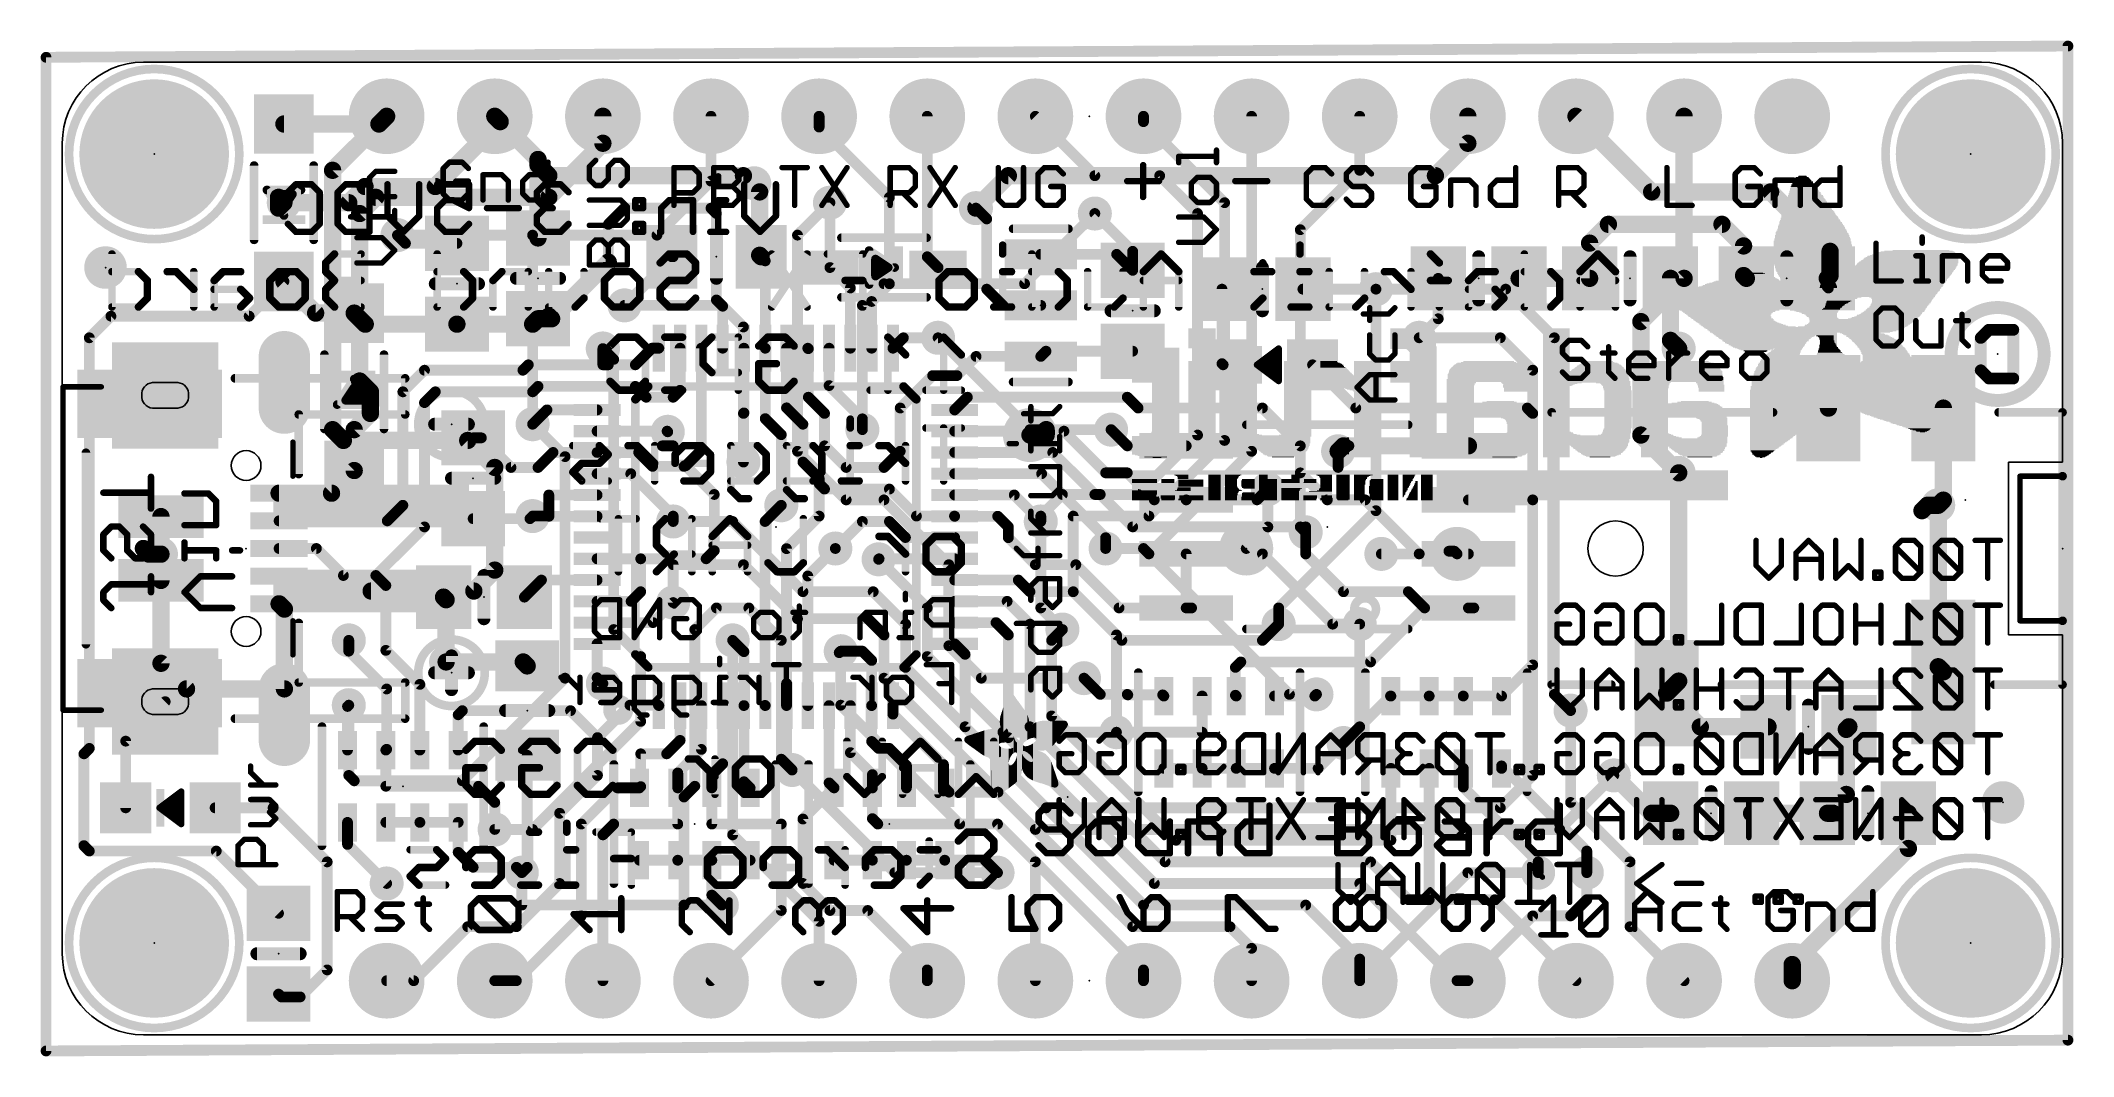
# Model space of a CAD drawing. Extents: x -0.5 to 47.2, y -0.5 to 23.4.
import ezdxf

# ---------------------------------------------------------------- set-up
doc = ezdxf.new("R2010")
doc.units = 0
for name, color, linetype in [('1', 12, 'CONTINUOUS'), ('16', 132, 'CONTINUOUS'), ('17', 110, 'CONTINUOUS'), ('18', 110, 'CONTINUOUS'), ('20', 53, 'CONTINUOUS'), ('21', 40, 'CONTINUOUS'), ('22', 6, 'CONTINUOUS'), ('23', 40, 'CONTINUOUS'), ('24', 6, 'CONTINUOUS')]:
    doc.layers.add(name, color=color, linetype=linetype)

# ---------------------------------------------------------------- blocks, each defined once
blk = doc.blocks.new('RECT')
blk.add_solid([(-0.5, -0.5), (0.5, -0.5), (-0.5, 0.5), (0.5, 0.5)])
blk = doc.blocks.new('ROUNDP')
at = {"const_width": 0.5}
blk.add_lwpolyline([(0, -0.25, 1), (0, 0.25, 1), (0, -0.25)], format="xyb", dxfattribs=at)
blk = doc.blocks.new('PIE')
at = {"const_width": 0.5}
blk.add_lwpolyline([(0, -0.25, 1), (0, 0.25, 1), (0, -0.25)], format="xyb", dxfattribs=at)
blk = doc.blocks.new('OFFSETP100')
at = {"const_width": 1}
blk.add_lwpolyline([(0, 0), (1, 0)], dxfattribs=at)
at = {"const_width": 0.5}
for points in [[(0, 0.25, 1), (0, -0.25)], [(1, -0.25, 1), (1, 0.25)]]:
    blk.add_lwpolyline(points, format="xyb", dxfattribs=at)
blk = doc.blocks.new('SQUAREP')
blk.add_solid([(-0.5, -0.5), (0.5, -0.5), (-0.5, 0.5), (0.5, 0.5)])
blk = doc.blocks.new('ROUNDV')
at = {"const_width": 0.5}
blk.add_lwpolyline([(0, -0.25, 1), (0, 0.25, 1), (0, -0.25)], format="xyb", dxfattribs=at)

msp = doc.modelspace()

# ---------------------------------------------------------------- linework, layer by layer
at = {"layer": '1'}
for points, const_width in [([(7.438, 21.408), (5.207, 21.408)], 0.4064), ([(7.62, 21.59), (7.438, 21.408)], 0.4064), ([(10.287, 21.463), (8.763, 19.939)], 0.4064), ([(10.16, 21.59), (10.287, 21.463)], 0.4064), ([(10.287, 21.463), (11.176, 20.574)], 0.4064), ([(17.78, 21.336), (17.78, 21.59)], 0.254), ([(20.32, 18.288), (20.32, 21.59)], 0.254), ([(33.02, 20.955), (33.02, 21.59)], 0.4064), ([(35.56, 21.59), (37.338, 19.812)], 0.4064), ([(19.431, 19.685), (17.78, 21.336)], 0.254), ([(32.258, 20.193), (33.02, 20.955)], 0.4064), ([(11.176, 20.574), (11.176, 20.447)], 0.4064), ([(11.176, 20.447), (11.176, 18.73)], 0.4064), ([(11.176, 20.447), (11.43, 20.193)], 0.4064), ([(7.112, 19.939), (6.731, 19.558)], 0.4064), ([(8.763, 19.939), (7.112, 19.939)], 0.4064), ([(11.43, 20.193), (16.002, 20.193)], 0.4064), ([(16.002, 20.193), (16.383, 19.812)], 0.4064), ([(22.225, 20.193), (21.463, 19.431)], 0.4064), ([(32.258, 20.193), (22.225, 20.193)], 0.4064), ([(6.731, 19.558), (5.207, 19.558)], 0.4064), ([(16.383, 19.812), (16.383, 18.322)], 0.4064), ([(18.034, 18.034), (18.034, 19.558)], 0.254), ([(19.431, 17.653), (19.431, 19.685)], 0.254), ([(37.338, 19.812), (40.132, 19.812)], 0.4064), ([(40.132, 19.812), (41.529, 18.415)], 0.4064), ([(13.208, 19.431), (12.827, 19.05)], 0.254), ([(12.827, 19.05), (12.827, 18.161)], 0.254), ([(15.24, 19.431), (13.208, 19.431)], 0.254), ([(15.367, 19.304), (15.24, 19.431)], 0.254), ([(15.367, 17.272), (15.367, 19.304)], 0.254), ([(21.717, 19.177), (21.463, 19.431)], 0.254), ([(21.717, 17.526), (21.717, 19.177)], 0.254), ([(25.146, 18.415), (24.257, 19.304)], 0.254), ([(35.88, 18.608), (36.322, 19.05)], 0.4064), ([(36.322, 19.05), (38.989, 19.05)], 0.4064), ([(38.989, 19.05), (39.497, 18.542)], 0.4064), ([(7.874, 18.791), (7.874, 18.796)], 0.254), ([(8.062, 18.603), (7.874, 18.791)], 0.254), ([(8.062, 18.603), (9.271, 18.603)], 0.254), ([(35.88, 17.78), (35.88, 18.608)], 0.4064), ([(39.497, 18.542), (39.497, 17.846)], 0.4064), ([(12.827, 18.161), (11.496, 16.83)], 0.4064), ([(14.351, 18.288), (13.208, 17.145)], 0.254), ([(14.317, 18.288), (14.351, 18.288)], 0.254), ([(16.383, 18.322), (16.417, 18.288)], 0.4064), ([(16.514, 18.191), (16.417, 18.288)], 0.254), ([(16.514, 16.138), (16.514, 18.191)], 0.254), ([(18.514, 17.554), (18.034, 18.034)], 0.254), ([(20.574, 18.034), (20.32, 18.288)], 0.254), ([(22.987, 18.345), (24.769, 18.345)], 0.254), ([(24.769, 18.345), (25.146, 17.968)], 0.254), ([(25.146, 18.415), (25.146, 17.968)], 0.254), ([(41.529, 18.415), (41.529, 17.846)], 0.4064), ([(5.207, 17.708), (4.39, 16.891)], 0.254), ([(5.207, 17.708), (5.952, 16.963)], 0.4064), ([(18.514, 16.138), (18.514, 17.554)], 0.254), ([(19.014, 17.236), (19.431, 17.653)], 0.254), ([(32.324, 17.78), (32.324, 16.83)], 0.254), ([(35.88, 17.78), (34.224, 17.78)], 0.4064), ([(37.78, 17.78), (37.78, 16.322)], 0.4064), ([(39.497, 17.846), (39.563, 17.78)], 0.4064), ([(41.529, 17.846), (41.463, 17.78)], 0.4064), ([(41.49, 14.73), (41.49, 17.553)], 0.4064), ([(41.463, 17.58), (41.463, 17.78)], 0.254), ([(41.49, 17.553), (41.463, 17.58)], 0.254), ([(15.514, 17.125), (15.367, 17.272)], 0.254), ([(15.514, 16.138), (15.514, 17.125)], 0.254), ([(19.014, 16.138), (19.014, 17.236)], 0.254), ([(22.098, 17.145), (21.717, 17.526)], 0.254), ([(22.987, 17.145), (22.098, 17.145)], 0.254), ([(27.244, 17.526), (27.244, 15.775)], 0.254), ([(29.144, 17.526), (30.861, 17.526)], 0.254), ([(1.143, 16.891), (0.635, 16.383)], 0.254), ([(4.39, 16.891), (1.143, 16.891)], 0.254), ([(5.952, 16.963), (6.858, 16.963)], 0.4064), ([(6.858, 16.963), (7.118, 16.703)], 0.4064), ([(7.118, 16.703), (9.271, 16.703)], 0.4064), ([(9.271, 16.703), (11.049, 16.703)], 0.4064), ([(11.049, 16.703), (11.176, 16.83)], 0.4064), ([(11.496, 16.83), (11.176, 16.83)], 0.4064), ([(11.369, 16.83), (11.176, 16.83)], 0.4064), ([(11.237, 16.891), (11.176, 16.83)], 0.254), ([(11.43, 16.891), (11.369, 16.83)], 0.4064), ([(11.43, 16.891), (11.43, 16.83)], 0.254), ([(32.324, 16.83), (31.877, 16.383)], 0.254), ([(0.635, 16.383), (0.635, 6.731)], 0.254), ([(12.7, 16.129), (12.7, 15.748)], 0.254), ([(13.852, 16.138), (13.462, 15.748)], 0.254), ([(14.014, 16.138), (13.852, 16.138)], 0.254), ([(14.514, 16.138), (14.514, 15.149)], 0.254), ([(15.014, 16.138), (15.014, 13.744)], 0.254), ([(16.014, 16.138), (16.014, 14.617)], 0.254), ([(16.514, 16.138), (16.514, 14.482)], 0.254), ([(17.014, 16.138), (17.014, 14.736)], 0.254), ([(17.526, 16.126), (17.514, 16.138)], 0.254), ([(17.526, 14.986), (17.526, 16.126)], 0.254), ([(18.014, 16.138), (18.014, 15.26)], 0.254), ([(19.759, 16.383), (19.514, 16.138)], 0.254), ([(20.574, 16.383), (19.759, 16.383)], 0.254), ([(37.78, 16.322), (37.973, 16.129)], 0.4064), ([(10.821, 15.621), (10.948, 15.748)], 0.254), ([(10.948, 15.748), (12.7, 15.748)], 0.254), ([(12.7, 15.748), (12.827, 15.748)], 0.254), ([(12.827, 15.748), (13.462, 15.748)], 0.254), ([(21.016, 15.494), (21.467, 15.945)], 0.254), ([(21.467, 15.945), (22.987, 15.945)], 0.254), ([(22.987, 15.945), (23.11, 16.068)], 0.254), ([(23.11, 16.068), (25.146, 16.068)], 0.254), ([(27.244, 15.775), (27.271, 15.748)], 0.254), ([(29.371, 15.748), (30.387, 14.732)], 0.254), ([(7.239, 15.113), (7.239, 14.605)], 0.4064), ([(8.001, 15.113), (8.509, 15.621)], 0.254), ([(8.509, 15.621), (10.821, 15.621)], 0.254), ([(11.049, 15.113), (11.176, 15.24)], 0.254), ([(11.176, 15.24), (13.462, 15.24)], 0.254), ([(13.462, 15.24), (13.716, 14.986)], 0.254), ([(18.014, 15.26), (18.796, 14.478)], 0.254), ([(19.685, 14.732), (20.447, 15.494)], 0.254), ([(20.447, 15.494), (21.016, 15.494)], 0.254), ([(7.239, 14.605), (6.858, 14.224)], 0.4064), ([(8.001, 12.446), (8.001, 15.113)], 0.254), ([(8.509, 14.859), (8.763, 15.113)], 0.254), ([(8.509, 14.859), (8.509, 11.938)], 0.254), ([(8.763, 15.113), (11.049, 15.113)], 0.254), ([(11.386, 14.688), (11.049, 14.351)], 0.254), ([(12.564, 14.688), (11.386, 14.688)], 0.254), ([(13.716, 14.986), (14.351, 14.986)], 0.254), ([(14.351, 14.986), (14.514, 15.149)], 0.254), ([(17.014, 14.736), (17.399, 14.351)], 0.254), ([(17.907, 14.605), (17.526, 14.986)], 0.254), ([(19.685, 13.716), (19.685, 14.732)], 0.254), ([(21.262, 14.986), (20.964, 14.688)], 0.254), ([(21.262, 14.986), (25.019, 14.986)], 0.254), ([(25.019, 14.986), (25.273, 14.732)], 0.254), ([(25.273, 14.732), (28.194, 14.732)], 0.254), ([(28.194, 14.732), (29.083, 13.843)], 0.254), ([(30.387, 14.732), (34.417, 14.732)], 0.254), ([(34.417, 14.732), (34.544, 14.605)], 0.254), ([(44.19, 14.73), (44.19, 12.567)], 0.4064), ([(6.858, 14.224), (6.858, 13.263)], 0.4064), ([(16.014, 14.617), (16.002, 14.605)], 0.254), ([(16.002, 14.605), (16.002, 13.462)], 0.254), ([(16.514, 14.482), (16.891, 14.105)], 0.254), ([(17.399, 14.351), (17.399, 13.462)], 0.254), ([(17.907, 14.605), (17.907, 13.843)], 0.254), ([(18.796, 14.478), (18.796, 14.224)], 0.254), ([(24.638, 14.224), (25.019, 13.843)], 0.254), ([(34.544, 14.605), (34.544, 12.573)], 0.254), ([(9.845, 14.031), (9.652, 14.031)], 0.254), ([(9.845, 14.031), (10.541, 13.335)], 0.254), ([(12.564, 14.188), (14.2092, 14.188)], 0.254), ([(14.2092, 14.188), (14.224, 14.1732)], 0.254), ([(15.014, 13.744), (14.6431, 13.3731)], 0.254), ([(16.891, 14.105), (16.891, 12.446)], 0.254), ([(17.907, 13.843), (18.415, 13.335)], 0.254), ([(20.964, 14.188), (23.531, 14.188)], 0.254), ([(23.531, 14.188), (24.511, 13.208)], 0.254), ([(25.019, 13.843), (26.403, 13.843)], 0.254), ([(29.083, 13.843), (29.083, 13.208)], 0.254), ([(30.099, 13.843), (29.972, 13.716)], 0.4064), ([(30.226, 13.843), (30.099, 13.843)], 0.254), ([(33.033, 13.843), (30.226, 13.843)], 0.4064), ([(6.325, 12.73), (6.858, 13.263)], 0.4064), ([(10.541, 13.335), (11.176, 13.335)], 0.254), ([(11.176, 13.335), (11.529, 13.688)], 0.254), ([(11.529, 13.688), (12.564, 13.688)], 0.254), ([(12.564, 13.688), (13.5408, 13.688)], 0.254), ([(13.5408, 13.688), (13.8684, 13.3604)], 0.254), ([(13.8684, 13.3604), (14.605, 13.3604)], 0.254), ([(14.6177, 13.3731), (14.605, 13.3604)], 0.254), ([(14.6431, 13.3731), (14.6177, 13.3731)], 0.254), ([(15.3162, 12.7), (14.6431, 13.3731)], 0.254), ([(17.399, 13.462), (17.78, 13.081)], 0.254), ([(18.415, 13.335), (19.304, 13.335)], 0.254), ([(19.304, 13.335), (19.685, 13.716)], 0.254), ([(20.964, 13.688), (23.269, 13.688)], 0.254), ([(23.269, 13.688), (24.257, 12.7)], 0.254), ([(37.973, 13.208), (37.973, 8.313)], 0.4064), ([(5.093, 12.73), (6.325, 12.73)], 0.4064), ([(12.564, 13.188), (13.355, 13.188)], 0.254), ([(13.355, 13.188), (14.351, 12.192)], 0.254), ([(17.78, 13.081), (17.78, 12.954)], 0.254), ([(17.78, 12.954), (17.78, 12.192)], 0.254), ([(17.907, 12.827), (17.78, 12.954)], 0.254), ([(19.431, 12.827), (17.907, 12.827)], 0.254), ([(20.066, 12.192), (19.431, 12.827)], 0.254), ([(20.964, 13.188), (23.007, 13.188)], 0.254), ([(23.007, 13.188), (24.511, 11.684)], 0.254), ([(24.511, 13.208), (25.019, 13.208)], 0.254), ([(25.019, 13.208), (25.654, 12.573)], 0.254), ([(28.321, 12.827), (28.067, 12.573)], 0.254), ([(29.083, 13.208), (29.718, 12.573)], 0.254), ([(8.001, 12.446), (7.635, 12.08)], 0.254), ([(12.564, 12.688), (11.43, 12.688)], 0.254), ([(11.43, 12.192), (11.43, 12.688)], 0.254), ([(15.3162, 11.3792), (15.3162, 12.7)], 0.254), ([(16.891, 12.446), (16.51, 12.065)], 0.254), ([(20.964, 12.688), (22.364, 12.688)], 0.254), ([(22.364, 12.688), (22.987, 12.065)], 0.254), ([(24.257, 12.7), (24.384, 12.7)], 0.254), ([(24.384, 12.7), (25.146, 11.938)], 0.254), ([(25.654, 12.573), (26.403, 12.573)], 0.254), ([(28.067, 12.573), (26.403, 12.573)], 0.254), ([(29.718, 12.573), (30.607, 12.573)], 0.254), ([(30.607, 12.573), (31.877, 11.303)], 0.254), ([(33.033, 12.573), (34.544, 12.573)], 0.254), ([(34.544, 12.573), (34.544, 8.694)], 0.254), ([(44.19, 12.567), (44.069, 12.446)], 0.4064), ([(44.069, 8.651), (44.069, 12.446)], 0.4064), ([(2.318, 12.18), (2.318, 11.2968)], 0.4064), ([(5.093, 12.08), (7.635, 12.08)], 0.254), ([(8.509, 11.938), (7.366, 10.795)], 0.254), ([(10.988, 12.131), (9.652, 12.131)], 0.254), ([(11.049, 12.192), (10.988, 12.131)], 0.254), ([(11.049, 12.192), (11.43, 12.192)], 0.254), ([(11.434, 12.188), (11.43, 12.192)], 0.254), ([(12.564, 12.188), (11.434, 12.188)], 0.254), ([(14.351, 12.192), (14.351, 12.065)], 0.254), ([(16.51, 12.065), (16.51, 7.742)], 0.254), ([(17.014, 11.426), (17.78, 12.192)], 0.254), ([(18.796, 12.065), (18.161, 11.43)], 0.254), ([(19.431, 12.065), (18.796, 12.065)], 0.254), ([(19.808, 11.688), (19.431, 12.065)], 0.254), ([(20.066, 12.192), (20.96, 12.192)], 0.254), ([(20.96, 12.192), (20.964, 12.188)], 0.254), ([(21.975, 12.188), (20.964, 12.188)], 0.254), ([(21.975, 12.188), (22.225, 11.938)], 0.254), ([(22.225, 11.938), (22.225, 11.684)], 0.254), ([(25.146, 11.938), (29.21, 11.938)], 0.254), ([(29.21, 11.811), (29.21, 11.938)], 0.254), ([(2.318, 11.2968), (2.318, 10.68)], 0.4064), ([(5.969, 11.43), (5.093, 11.43)], 0.254), ([(6.604, 10.795), (5.969, 11.43)], 0.254), ([(15.125, 11.188), (15.3162, 11.3792)], 0.254), ([(17.014, 11.426), (17.014, 8.255)], 0.254), ([(17.514, 10.783), (18.161, 11.43)], 0.254), ([(20.964, 11.688), (19.808, 11.688)], 0.254), ([(22.225, 11.684), (22.86, 11.049)], 0.254), ([(24.511, 11.684), (24.511, 11.43)], 0.254), ([(29.21, 11.303), (29.21, 11.811)], 0.254), ([(12.564, 11.188), (13.589, 11.188)], 0.254), ([(13.589, 11.188), (15.125, 11.188)], 0.254), ([(13.589, 10.414), (13.589, 11.188)], 0.254), ([(19.189, 11.188), (19.177, 11.176)], 0.254), ([(20.964, 11.188), (19.189, 11.188)], 0.254), ([(22.86, 11.049), (23.81, 11.049)], 0.254), ([(23.81, 11.049), (24.826, 10.033)], 0.254), ([(26.403, 10.033), (26.403, 11.303)], 0.254), ([(26.403, 11.303), (28.194, 11.303)], 0.254), ([(28.194, 11.303), (29.845, 9.652)], 0.254), ([(30.099, 10.414), (29.21, 11.303)], 0.254), ([(31.877, 11.303), (30.988, 11.303)], 0.254), ([(31.877, 11.303), (33.033, 11.303)], 0.254), ([(7.366, 10.795), (6.604, 10.795)], 0.254), ([(7.366, 10.795), (7.601, 10.56)], 0.254), ([(7.601, 10.56), (7.601, 9.036)], 0.254), ([(11.257, 10.688), (10.856, 10.287)], 0.254), ([(12.564, 10.688), (11.257, 10.688)], 0.254), ([(13.363, 10.188), (13.589, 10.414)], 0.254), ([(17.514, 7.738), (17.514, 10.783)], 0.254), ([(20.964, 10.688), (22.459, 10.688)], 0.254), ([(22.459, 10.688), (22.733, 10.414)], 0.254), ([(22.733, 10.414), (23.749, 10.414)], 0.254), ([(23.749, 10.414), (24.892, 9.271)], 0.254), ([(31.623, 10.414), (30.099, 10.414)], 0.254), ([(32.004, 10.033), (31.623, 10.414)], 0.254), ([(5.093, 10.13), (5.218, 10.005)], 0.4064), ([(5.218, 10.005), (5.218, 8.13)], 0.4064), ([(8.956, 10.287), (9.017, 10.226)], 0.4064), ([(9.017, 10.226), (9.017, 8.763)], 0.4064), ([(12.564, 10.188), (13.363, 10.188)], 0.254), ([(13.879, 9.688), (14.351, 10.16)], 0.254), ([(20.964, 10.188), (22.197, 10.188)], 0.254), ([(22.197, 10.188), (22.733, 9.652)], 0.254), ([(24.826, 10.033), (26.403, 10.033)], 0.254), ([(26.53, 10.033), (26.403, 10.033)], 0.254), ([(30.734, 8.763), (32.004, 10.033)], 0.254), ([(32.004, 10.033), (33.033, 10.033)], 0.254), ([(33.16, 10.033), (33.033, 10.033)], 0.254), ([(12.564, 9.688), (13.879, 9.688)], 0.254), ([(20.964, 9.688), (21.935, 9.688)], 0.254), ([(21.935, 9.688), (22.225, 9.398)], 0.254), ([(22.733, 9.652), (22.733, 7.239)], 0.254), ([(23.241, 9.271), (23.495, 9.525)], 0.254), ([(28.194, 9.271), (28.575, 9.652)], 0.254), ([(29.845, 9.652), (30.48, 9.652)], 0.254), ([(6.731, 9.271), (6.731, 9.017)], 0.254), ([(6.731, 9.017), (7.62, 8.128)], 0.254), ([(7.601, 9.036), (8.401, 8.236)], 0.254), ([(12.564, 9.188), (12.564, 8.391)], 0.254), ([(16.014, 9.005), (15.748, 9.271)], 0.254), ([(16.014, 7.738), (16.014, 9.005)], 0.254), ([(18.252, 8.981), (18.288, 9.017)], 0.254), ([(18.796, 9.017), (18.288, 9.017)], 0.254), ([(19.014, 8.799), (18.796, 9.017)], 0.254), ([(21.209, 8.943), (20.964, 9.188)], 0.254), ([(22.225, 6.985), (22.225, 9.398)], 0.254), ([(23.241, 7.493), (23.241, 9.271)], 0.254), ([(24.892, 9.271), (28.194, 9.271)], 0.254), ([(10.829, 8.763), (9.017, 8.763)], 0.4064), ([(10.922, 8.67), (10.829, 8.763)], 0.4064), ([(19.014, 7.738), (19.014, 8.799)], 0.254), ([(21.209, 8.943), (21.209, 7.239)], 0.254), ([(27.686, 8.763), (27.559, 8.636)], 0.254), ([(27.559, 8.636), (27.559, 7.981)], 0.254), ([(30.734, 8.763), (27.686, 8.763)], 0.254), ([(34.544, 8.694), (33.812, 7.962)], 0.254), ([(44.19, 8.53), (44.069, 8.651)], 0.4064), ([(7.62, 8.128), (7.62, 6.711)], 0.254), ([(8.401, 8.236), (8.401, 6.692)], 0.254), ([(12.564, 8.391), (12.7, 8.255)], 0.254), ([(17.014, 8.255), (17.014, 7.738)], 0.254), ([(17.018, 8.251), (17.014, 8.255)], 0.254), ([(17.018, 8.124), (17.014, 8.128)], 0.254), ([(17.018, 8.124), (17.018, 8.251)], 0.254), ([(24.003, 8.382), (24.384, 8.001)], 0.254), ([(25.019, 8.001), (24.384, 8.001)], 0.254), ([(25.019, 8.001), (25.031, 7.989)], 0.254), ([(29.425, 7.962), (29.464, 8.001)], 0.254), ([(29.464, 8.001), (29.452, 7.989)], 0.254), ([(37.973, 8.313), (37.69, 8.03)], 0.4064), ([(38.481, 7.239), (37.69, 8.03)], 0.4064), ([(2.418, 7.83), (1.49, 6.902)], 0.254), ([(6.701, 7.717), (6.731, 7.747)], 0.254), ([(6.701, 6.692), (6.701, 7.717)], 0.254), ([(9.398, 7.6183), (9.301, 7.5213)], 0.254), ([(9.301, 7.5213), (9.301, 6.692)], 0.254), ([(9.398, 7.6183), (11.9397, 7.6183)], 0.254), ([(11.9397, 7.6183), (12.573, 6.985)], 0.254), ([(12.573, 6.985), (13.335, 7.747)], 0.254), ([(13.335, 7.747), (14.005, 7.747)], 0.254), ([(14.005, 7.747), (14.014, 7.738)], 0.254), ([(14.514, 7.738), (14.514, 6.9194)], 0.254), ([(15.014, 7.738), (15.014, 6.7082)], 0.254), ([(15.514, 7.738), (15.514, 6.37)], 0.254), ([(16.014, 7.738), (16.014, 5.948)], 0.254), ([(16.51, 7.742), (16.514, 7.738)], 0.254), ([(17.014, 7.738), (17.014, 6.354)], 0.254), ([(18.014, 7.738), (18.014, 5.92)], 0.254), ([(18.514, 7.738), (18.514, 6.632)], 0.254), ([(19.014, 7.738), (19.014, 6.894)], 0.254), ([(19.514, 7.738), (19.514, 7.537)], 0.254), ([(19.514, 7.537), (20.701, 6.35)], 0.254), ([(25.031, 7.989), (25.851, 7.989)], 0.254), ([(25.851, 7.989), (25.878, 7.962)], 0.254), ([(26.778, 7.962), (26.778, 7.112)], 0.254), ([(27.559, 7.981), (27.578, 7.962)], 0.254), ([(28.478, 7.962), (29.425, 7.962)], 0.254), ([(31.203, 7.962), (30.099, 6.858)], 0.254), ([(31.212, 7.962), (31.203, 7.962)], 0.254), ([(31.212, 7.962), (32.112, 7.962)], 0.254), ([(32.112, 7.962), (32.912, 7.962)], 0.254), ([(32.912, 7.962), (33.812, 7.962)], 0.254), ([(35.433, 5.461), (35.433, 7.62)], 0.254), ([(21.209, 7.239), (25.4, 3.048)], 0.254), ([(22.733, 7.239), (25.908, 4.064)], 0.254), ([(26.162, 4.572), (23.241, 7.493)], 0.254), ([(26.778, 7.112), (24.765, 7.112)], 0.254), ([(40.071, 7.239), (38.481, 7.239)], 0.4064), ([(41.91, 7.178), (41.971, 7.239)], 0.4064), ([(41.91, 7.178), (41.91, 5.649)], 0.4064), ([(0.635, 6.731), (0.508, 6.604)], 0.254), ([(0.508, 6.604), (0.508, 4.445)], 0.254), ([(1.49, 6.902), (1.49, 5.334)], 0.254), ([(7.62, 6.711), (7.601, 6.692)], 0.254), ([(7.601, 6.692), (7.601, 5.842)], 0.254), ([(10.922, 3.937), (10.922, 6.57)], 0.254), ([(12.573, 6.096), (12.573, 6.985)], 0.254), ([(14.1986, 6.604), (13.589, 6.604)], 0.254), ([(13.589, 6.604), (13.589, 5.833)], 0.254), ([(14.514, 6.9194), (14.1986, 6.604)], 0.254), ([(15.014, 6.7082), (14.459, 6.1532)], 0.254), ([(18.514, 6.632), (19.031, 6.115)], 0.254), ([(19.014, 6.894), (19.177, 6.731)], 0.254), ([(19.177, 6.731), (19.431, 6.731)], 0.254), ([(19.431, 6.731), (19.831, 6.331)], 0.254), ([(25.654, 3.556), (22.225, 6.985)], 0.254), ([(29.503, 6.262), (30.099, 6.858)], 0.254), ([(11.684, 5.207), (12.573, 6.096)], 0.254), ([(14.459, 6.1532), (14.459, 5.803)], 0.254), ([(15.514, 6.37), (15.259, 6.115)], 0.254), ([(15.259, 6.115), (15.259, 5.803)], 0.254), ([(17.014, 6.354), (17.145, 6.223)], 0.254), ([(17.145, 6.223), (17.018, 6.35)], 0.254), ([(19.031, 6.115), (19.031, 5.803)], 0.254), ([(19.831, 6.331), (19.831, 5.803)], 0.254), ([(20.701, 6.35), (20.701, 5.833)], 0.254), ([(25.878, 6.262), (26.778, 6.262)], 0.254), ([(26.778, 6.262), (27.578, 6.262)], 0.254), ([(27.578, 6.262), (28.478, 6.262)], 0.254), ([(28.478, 6.262), (29.503, 6.262)], 0.254), ([(31.212, 6.262), (31.212, 4.572)], 0.254), ([(32.112, 6.262), (32.112, 3.175)], 0.254), ([(32.912, 6.262), (32.912, 5.823)], 0.254), ([(33.812, 6.262), (33.812, 6.32)], 0.254), ([(33.812, 6.32), (35.814, 4.318)], 0.254), ([(37.338, 5.207), (36.449, 6.096)], 0.4064), ([(7.601, 5.842), (9.779, 5.842)], 0.254), ([(9.779, 5.842), (10.16, 5.461)], 0.254), ([(13.042, 5.803), (12.192, 4.953)], 0.254), ([(13.042, 5.803), (13.559, 5.803)], 0.254), ([(13.589, 5.833), (13.559, 5.803)], 0.254), ([(14.459, 5.803), (14.459, 4.953)], 0.254), ([(15.259, 5.803), (15.259, 4.953)], 0.254), ([(16.014, 5.948), (16.159, 5.803)], 0.254), ([(17.399, 5.071), (18.131, 5.803)], 0.254), ([(18.014, 5.92), (18.131, 5.803)], 0.254), ([(19.031, 5.08), (19.031, 5.803)], 0.254), ([(20.701, 5.842), (20.701, 5.733)], 0.254), ([(20.731, 5.812), (20.701, 5.842)], 0.254), ([(20.701, 5.833), (20.731, 5.803)], 0.254), ([(20.731, 5.803), (20.731, 5.812)], 0.254), ([(20.831, 5.703), (20.731, 5.803)], 0.254), ([(21.983, 5.703), (20.831, 5.703)], 0.254), ([(21.983, 5.703), (25.146, 2.54)], 0.254), ([(32.912, 5.823), (34.671, 4.064)], 0.254), ([(41.91, 5.649), (41.468, 5.207)], 0.4064), ([(3.59, 5.334), (4.953, 5.334)], 0.254), ([(4.953, 5.334), (6.223, 4.064)], 0.254), ([(10.16, 5.461), (10.16, 4.826)], 0.254), ([(11.684, 5.207), (11.684, 3.556)], 0.254), ([(35.433, 5.461), (36.83, 4.064)], 0.254), ([(37.785, 5.207), (37.338, 5.207)], 0.4064), ([(39.685, 5.207), (41.468, 5.207)], 0.4064), ([(41.595, 5.207), (41.468, 5.207)], 0.4064), ([(43.368, 5.207), (43.368, 4.379)], 0.4064), ([(6.701, 4.992), (6.701, 4.475)], 0.254), ([(7.601, 4.992), (8.401, 4.992)], 0.254), ([(8.401, 4.992), (9.301, 4.992)], 0.254), ([(9.301, 4.992), (9.301, 4.288)], 0.254), ([(12.192, 4.953), (12.192, 2.794)], 0.254), ([(12.954, 4.953), (12.7, 4.699)], 0.254), ([(12.7, 4.699), (12.7, 1.27)], 0.254), ([(14.459, 4.953), (12.954, 4.953)], 0.254), ([(15.259, 4.953), (16.891, 4.953)], 0.254), ([(16.891, 4.953), (16.891, 2.921)], 0.254), ([(17.399, 5.071), (17.399, 3.556)], 0.254), ([(19.158, 4.953), (19.031, 5.08)], 0.254), ([(19.158, 4.953), (21.971, 4.953)], 0.254), ([(21.971, 4.953), (22.86, 4.064)], 0.254), ([(0.508, 4.445), (0.635, 4.318)], 0.254), ([(0.635, 4.318), (3.617, 4.318)], 0.254), ([(3.617, 4.318), (5.08, 2.855)], 0.254), ([(6.701, 4.475), (7.62, 3.556)], 0.254), ([(9.301, 4.288), (9.652, 3.937)], 0.254), ([(31.212, 4.572), (26.162, 4.572)], 0.254), ([(35.814, 4.318), (35.814, 3.81)], 0.254), ([(43.368, 4.379), (40.64, 1.651)], 0.4064), ([(6.223, 4.064), (6.223, 1.524)], 0.254), ([(9.652, 3.937), (10.668, 3.937)], 0.254), ([(10.668, 3.937), (10.795, 3.81)], 0.254), ([(10.795, 3.81), (10.922, 3.937)], 0.254), ([(13.559, 4.103), (14.459, 4.103)], 0.254), ([(14.459, 4.103), (15.259, 4.103)], 0.254), ([(15.259, 4.103), (16.159, 4.103)], 0.254), ([(15.259, 4.103), (15.259, 3.283)], 0.254), ([(18.131, 4.103), (19.031, 4.103)], 0.254), ([(19.031, 4.103), (19.831, 4.103)], 0.254), ([(19.831, 4.103), (20.731, 4.103)], 0.254), ([(20.731, 4.103), (21.678, 4.103)], 0.254), ([(21.678, 4.103), (21.971, 3.81)], 0.254), ([(22.86, 4.064), (22.86, 1.27)], 0.254), ([(25.908, 4.064), (30.734, 4.064)], 0.254), ([(30.734, 4.064), (31.623, 3.175)], 0.254), ([(34.671, 4.064), (34.671, 3.81)], 0.254), ([(35.814, 3.852), (35.814, 3.81)], 0.254), ([(36.83, 4.064), (36.83, 2.54)], 0.254), ([(11.684, 3.556), (10.668, 2.54)], 0.254), ([(15.259, 3.283), (15.494, 3.048)], 0.254), ([(17.399, 3.556), (18.034, 2.921)], 0.254), ([(30.48, 3.556), (25.654, 3.556)], 0.254), ([(30.48, 3.556), (32.766, 1.27)], 0.254), ([(12.192, 2.794), (10.668, 1.27)], 0.254), ([(16.891, 2.921), (15.24, 1.27)], 0.254), ([(18.034, 2.921), (18.923, 2.921)], 0.254), ([(18.923, 2.921), (20.32, 1.524)], 0.254), ([(25.4, 3.048), (29.21, 3.048)], 0.254), ([(29.21, 3.048), (30.48, 1.778)], 0.254), ([(31.623, 3.175), (32.112, 3.175)], 0.254), ([(32.112, 3.175), (33.655, 3.175)], 0.254), ([(33.655, 3.175), (35.56, 1.27)], 0.254), ([(9.525, 2.54), (8.255, 1.27)], 0.254), ([(10.668, 2.54), (9.525, 2.54)], 0.254), ([(25.146, 2.54), (27.432, 2.54)], 0.254), ([(27.432, 2.54), (27.94, 2.032)], 0.254), ([(36.83, 2.54), (38.1, 1.27)], 0.254), ([(27.94, 2.032), (27.94, 1.27)], 0.254), ([(6.223, 1.524), (5.588, 0.889)], 0.254), ([(20.32, 1.524), (20.32, 1.27)], 0.254), ([(30.48, 1.778), (30.48, 1.27)], 0.254), ([(40.64, 1.651), (40.64, 1.27)], 0.4064), ([(5.146, 0.889), (5.08, 0.955)], 0.254), ([(5.588, 0.889), (5.146, 0.889)], 0.254), ([(8.255, 1.27), (7.62, 1.27)], 0.254), ([(10.668, 1.27), (10.16, 1.27)], 0.254), ([(32.766, 1.27), (33.02, 1.27)], 0.254)]:
    msp.add_lwpolyline(points, dxfattribs=dict(at, const_width=const_width))
for points, const_width in [([(5.207, 21.5096, 1), (5.207, 21.3064)], 0.2032), ([(7.3662, 21.4798, 1), (7.5098, 21.3362)], 0.2032), ([(7.438, 21.3064, 1), (7.438, 21.5096)], 0.2032), ([(7.6918, 21.5182, 1), (7.5482, 21.6618)], 0.2032), ([(10.2318, 21.6618, 1), (10.0882, 21.5182)], 0.2032), ([(10.3588, 21.5348, 1), (10.2152, 21.3912)], 0.2032), ([(10.3588, 21.3912, 1), (10.2152, 21.5348)], 0.2032), ([(10.2152, 21.3912, 1), (10.3588, 21.5348)], 0.2032), ([(17.8435, 21.59, 1), (17.7165, 21.59)], 0.127), ([(20.3835, 21.59, 1), (20.2565, 21.59)], 0.127), ([(33.1216, 21.59, 1), (32.9184, 21.59)], 0.2032), ([(35.6318, 21.6618, 1), (35.4882, 21.5182)], 0.2032), ([(17.8249, 21.3809, 1), (17.7351, 21.2911)], 0.127), ([(17.7165, 21.336, 1), (17.8435, 21.336)], 0.127), ([(32.9184, 20.955, 1), (33.1216, 20.955)], 0.2032), ([(33.0918, 20.8832, 1), (32.9482, 21.0268)], 0.2032), ([(11.2776, 20.574, 1), (11.0744, 20.574)], 0.2032), ([(11.2776, 20.447, 1), (11.0744, 20.447)], 0.2032), ([(11.0744, 20.447, 1), (11.2776, 20.447)], 0.2032), ([(11.2478, 20.5188, 1), (11.1042, 20.3752)], 0.2032), ([(11.1042, 20.5022, 1), (11.2478, 20.6458)], 0.2032), ([(7.112, 20.0406, 1), (7.112, 19.8374)], 0.2032), ([(7.1838, 19.8672, 1), (7.0402, 20.0108)], 0.2032), ([(8.6912, 20.0108, 1), (8.8348, 19.8672)], 0.2032), ([(8.763, 19.8374, 1), (8.763, 20.0406)], 0.2032), ([(11.43, 20.2946, 1), (11.43, 20.0914)], 0.2032), ([(11.3582, 20.1212, 1), (11.5018, 20.2648)], 0.2032), ([(16.0738, 20.2648, 1), (15.9302, 20.1212)], 0.2032), ([(16.002, 20.0914, 1), (16.002, 20.2946)], 0.2032), ([(22.225, 20.2946, 1), (22.225, 20.0914)], 0.2032), ([(22.2968, 20.1212, 1), (22.1532, 20.2648)], 0.2032), ([(32.1862, 20.2648, 1), (32.3298, 20.1212)], 0.2032), ([(32.258, 20.0914, 1), (32.258, 20.2946)], 0.2032), ([(5.207, 19.6596, 1), (5.207, 19.4564)], 0.2032), ([(6.6592, 19.6298, 1), (6.8028, 19.4862)], 0.2032), ([(6.731, 19.4564, 1), (6.731, 19.6596)], 0.2032), ([(16.4846, 19.812, 1), (16.2814, 19.812)], 0.2032), ([(16.3112, 19.7402, 1), (16.4548, 19.8838)], 0.2032), ([(18.0975, 19.558, 1), (17.9705, 19.558)], 0.127), ([(19.4945, 19.685, 1), (19.3675, 19.685)], 0.127), ([(19.3861, 19.6401, 1), (19.4759, 19.7299)], 0.127), ([(21.3912, 19.5028, 1), (21.5348, 19.3592)], 0.2032), ([(37.338, 19.9136, 1), (37.338, 19.7104)], 0.2032), ([(37.2662, 19.7402, 1), (37.4098, 19.8838)], 0.2032), ([(40.2038, 19.8838, 1), (40.0602, 19.7402)], 0.2032), ([(40.132, 19.7104, 1), (40.132, 19.9136)], 0.2032), ([(12.8905, 19.05, 1), (12.7635, 19.05)], 0.127), ([(12.7821, 19.0949, 1), (12.8719, 19.0051)], 0.127), ([(13.208, 19.4945, 1), (13.208, 19.3675)], 0.127), ([(13.2529, 19.3861, 1), (13.1631, 19.4759)], 0.127), ([(15.2849, 19.4759, 1), (15.1951, 19.3861)], 0.127), ([(15.24, 19.3675, 1), (15.24, 19.4945)], 0.127), ([(15.4305, 19.304, 1), (15.3035, 19.304)], 0.127), ([(15.3221, 19.2591, 1), (15.4119, 19.3489)], 0.127), ([(21.5079, 19.4759, 1), (21.4181, 19.3861)], 0.127), ([(21.7805, 19.177, 1), (21.6535, 19.177)], 0.127), ([(21.6721, 19.1321, 1), (21.7619, 19.2219)], 0.127), ([(24.3019, 19.3489, 1), (24.2121, 19.2591)], 0.127), ([(36.322, 19.1516, 1), (36.322, 18.9484)], 0.2032), ([(36.3938, 18.9782, 1), (36.2502, 19.1218)], 0.2032), ([(39.0608, 19.1218, 1), (38.9172, 18.9782)], 0.2032), ([(38.989, 18.9484, 1), (38.989, 19.1516)], 0.2032), ([(7.9375, 18.796, 1), (7.8105, 18.796)], 0.127), ([(7.9189, 18.8359, 1), (7.8291, 18.7461)], 0.127), ([(7.8105, 18.791, 1), (7.9375, 18.791)], 0.127), ([(8.062, 18.6665, 1), (8.062, 18.5395)], 0.127), ([(8.0171, 18.5581, 1), (8.1069, 18.6479)], 0.127), ([(9.271, 18.5395, 1), (9.271, 18.6665)], 0.127), ([(11.0744, 18.73, 1), (11.2776, 18.73)], 0.2032), ([(35.9816, 18.608, 1), (35.7784, 18.608)], 0.2032), ([(35.8082, 18.6798, 1), (35.9518, 18.5362)], 0.2032), ([(39.5986, 18.542, 1), (39.3954, 18.542)], 0.2032), ([(39.4252, 18.4702, 1), (39.5688, 18.6138)], 0.2032), ([(12.8988, 18.0892, 1), (12.7552, 18.2328)], 0.2032), ([(12.7635, 18.161, 1), (12.8905, 18.161)], 0.127), ([(14.317, 18.3515, 1), (14.317, 18.2245)], 0.127), ([(14.3959, 18.2431, 1), (14.3061, 18.3329)], 0.127), ([(14.351, 18.2245, 1), (14.351, 18.3515)], 0.127), ([(16.2814, 18.322, 1), (16.4846, 18.322)], 0.2032), ([(16.4548, 18.3938, 1), (16.3112, 18.2502)], 0.2032), ([(16.3452, 18.2162, 1), (16.4888, 18.3598)], 0.2032), ([(16.4619, 18.3329, 1), (16.3721, 18.2431)], 0.127), ([(16.5775, 18.191, 1), (16.4505, 18.191)], 0.127), ([(16.4691, 18.1461, 1), (16.5589, 18.2359)], 0.127), ([(18.0789, 18.0789, 1), (17.9891, 17.9891)], 0.127), ([(20.3649, 18.3329, 1), (20.2751, 18.2431)], 0.127), ([(20.2565, 18.288, 1), (20.3835, 18.288)], 0.127), ([(22.987, 18.4085, 1), (22.987, 18.2815)], 0.127), ([(24.8139, 18.3899, 1), (24.7241, 18.3001)], 0.127), ([(24.769, 18.2815, 1), (24.769, 18.4085)], 0.127), ([(25.2095, 18.415, 1), (25.0825, 18.415)], 0.127), ([(25.1011, 18.3701, 1), (25.1909, 18.4599)], 0.127), ([(41.6306, 18.415, 1), (41.4274, 18.415)], 0.2032), ([(41.4572, 18.3432, 1), (41.6008, 18.4868)], 0.2032), ([(5.2788, 17.7798, 1), (5.1352, 17.6362)], 0.2032), ([(5.2519, 17.6631, 1), (5.1621, 17.7529)], 0.127), ([(17.9705, 18.034, 1), (18.0975, 18.034)], 0.127), ([(18.5775, 17.554, 1), (18.4505, 17.554)], 0.127), ([(19.3675, 17.653, 1), (19.4945, 17.653)], 0.127), ([(19.4759, 17.6081, 1), (19.3861, 17.6979)], 0.127), ([(20.5291, 17.9891, 1), (20.6189, 18.0789)], 0.127), ([(25.0825, 17.968, 1), (25.2095, 17.968)], 0.127), ([(25.1011, 17.9231, 1), (25.1909, 18.0129)], 0.127), ([(32.3875, 17.78, 1), (32.2605, 17.78)], 0.127), ([(34.224, 17.8816, 1), (34.224, 17.6784)], 0.2032), ([(35.7784, 17.78, 1), (35.9816, 17.78)], 0.2032), ([(35.88, 17.6784, 1), (35.88, 17.8816)], 0.2032), ([(37.8816, 17.78, 1), (37.6784, 17.78)], 0.2032), ([(39.3954, 17.846, 1), (39.5986, 17.846)], 0.2032), ([(39.5688, 17.9178, 1), (39.4252, 17.7742)], 0.2032), ([(39.4912, 17.7082, 1), (39.6348, 17.8518)], 0.2032), ([(41.3912, 17.8518, 1), (41.5348, 17.7082)], 0.2032), ([(41.5916, 17.553, 1), (41.3884, 17.553)], 0.2032), ([(41.4274, 17.846, 1), (41.6306, 17.846)], 0.2032), ([(41.5265, 17.78, 1), (41.3995, 17.78)], 0.127), ([(41.5079, 17.6249, 1), (41.4181, 17.5351)], 0.127), ([(41.6008, 17.7742, 1), (41.4572, 17.9178)], 0.2032), ([(13.1631, 17.1899, 1), (13.2529, 17.1001)], 0.127), ([(15.4119, 17.3169, 1), (15.3221, 17.2271)], 0.127), ([(15.3035, 17.272, 1), (15.4305, 17.272)], 0.127), ([(15.5775, 17.125, 1), (15.4505, 17.125)], 0.127), ([(15.4691, 17.0801, 1), (15.5589, 17.1699)], 0.127), ([(18.4691, 17.5091, 1), (18.5589, 17.5989)], 0.127), ([(19.0775, 17.236, 1), (18.9505, 17.236)], 0.127), ([(18.9691, 17.2809, 1), (19.0589, 17.1911)], 0.127), ([(21.7619, 17.5709, 1), (21.6721, 17.4811)], 0.127), ([(21.6535, 17.526, 1), (21.7805, 17.526)], 0.127), ([(22.098, 17.2085, 1), (22.098, 17.0815)], 0.127), ([(22.0531, 17.1001, 1), (22.1429, 17.1899)], 0.127), ([(22.987, 17.0815, 1), (22.987, 17.2085)], 0.127), ([(27.3075, 17.526, 1), (27.1805, 17.526)], 0.127), ([(29.144, 17.5895, 1), (29.144, 17.4625)], 0.127), ([(30.861, 17.4625, 1), (30.861, 17.5895)], 0.127), ([(41.3995, 17.58, 1), (41.5265, 17.58)], 0.127), ([(41.4451, 17.5081, 1), (41.5349, 17.5979)], 0.127), ([(1.143, 16.9545, 1), (1.143, 16.8275)], 0.127), ([(1.1879, 16.8461, 1), (1.0981, 16.9359)], 0.127), ([(4.3451, 16.9359, 1), (4.4349, 16.8461)], 0.127), ([(4.39, 16.8275, 1), (4.39, 16.9545)], 0.127), ([(5.952, 17.0646, 1), (5.952, 16.8614)], 0.2032), ([(5.8802, 16.8912, 1), (6.0238, 17.0348)], 0.2032), ([(6.9298, 17.0348, 1), (6.7862, 16.8912)], 0.2032), ([(6.858, 16.8614, 1), (6.858, 17.0646)], 0.2032), ([(7.118, 16.8046, 1), (7.118, 16.6014)], 0.2032), ([(7.0462, 16.6312, 1), (7.1898, 16.7748)], 0.2032), ([(9.271, 16.8046, 1), (9.271, 16.6014)], 0.2032), ([(9.271, 16.6014, 1), (9.271, 16.8046)], 0.2032), ([(10.9772, 16.7748, 1), (11.1208, 16.6312)], 0.2032), ([(11.049, 16.6014, 1), (11.049, 16.8046)], 0.2032), ([(11.176, 16.9316, 1), (11.176, 16.7284)], 0.2032), ([(11.176, 16.9316, 1), (11.176, 16.7284)], 0.2032), ([(11.2478, 16.7582, 1), (11.1042, 16.9018)], 0.2032), ([(11.1311, 16.8749, 1), (11.2209, 16.7851)], 0.127), ([(11.2819, 16.8461, 1), (11.1921, 16.9359)], 0.127), ([(11.2972, 16.9018, 1), (11.4408, 16.7582)], 0.2032), ([(11.5018, 16.8192, 1), (11.3582, 16.9628)], 0.2032), ([(11.369, 16.7284, 1), (11.369, 16.9316)], 0.2032), ([(11.4242, 16.9018, 1), (11.5678, 16.7582)], 0.2032), ([(11.4935, 16.891, 1), (11.3665, 16.891)], 0.127), ([(11.3665, 16.83, 1), (11.4935, 16.83)], 0.127), ([(11.496, 16.7284, 1), (11.496, 16.9316)], 0.2032), ([(32.2605, 16.83, 1), (32.3875, 16.83)], 0.127), ([(32.3689, 16.7851, 1), (32.2791, 16.8749)], 0.127), ([(0.6985, 16.383, 1), (0.5715, 16.383)], 0.127), ([(0.5901, 16.4279, 1), (0.6799, 16.3381)], 0.127), ([(12.7635, 16.129, 1), (12.6365, 16.129)], 0.127), ([(13.852, 16.2015, 1), (13.852, 16.0745)], 0.127), ([(13.8969, 16.0931, 1), (13.8071, 16.1829)], 0.127), ([(14.014, 16.0745, 1), (14.014, 16.2015)], 0.127), ([(14.5775, 16.138, 1), (14.4505, 16.138)], 0.127), ([(15.0775, 16.138, 1), (14.9505, 16.138)], 0.127), ([(16.0775, 16.138, 1), (15.9505, 16.138)], 0.127), ([(16.5775, 16.138, 1), (16.4505, 16.138)], 0.127), ([(17.0775, 16.138, 1), (16.9505, 16.138)], 0.127), ([(17.5589, 16.1829, 1), (17.4691, 16.0931)], 0.127), ([(17.5895, 16.126, 1), (17.4625, 16.126)], 0.127), ([(18.0775, 16.138, 1), (17.9505, 16.138)], 0.127), ([(19.4691, 16.1829, 1), (19.5589, 16.0931)], 0.127), ([(19.759, 16.4465, 1), (19.759, 16.3195)], 0.127), ([(19.8039, 16.3381, 1), (19.7141, 16.4279)], 0.127), ([(20.574, 16.3195, 1), (20.574, 16.4465)], 0.127), ([(31.8321, 16.4279, 1), (31.9219, 16.3381)], 0.127), ([(37.6784, 16.322, 1), (37.8816, 16.322)], 0.2032), ([(37.8518, 16.3938, 1), (37.7082, 16.2502)], 0.2032), ([(37.9012, 16.0572, 1), (38.0448, 16.2008)], 0.2032), ([(10.948, 15.8115, 1), (10.948, 15.6845)], 0.127), ([(10.9929, 15.7031, 1), (10.9031, 15.7929)], 0.127), ([(12.7, 15.8115, 1), (12.7, 15.6845)], 0.127), ([(12.6365, 15.748, 1), (12.7635, 15.748)], 0.127), ([(12.7, 15.6845, 1), (12.7, 15.8115)], 0.127), ([(12.827, 15.8115, 1), (12.827, 15.6845)], 0.127), ([(12.827, 15.6845, 1), (12.827, 15.8115)], 0.127), ([(13.4171, 15.7929, 1), (13.5069, 15.7031)], 0.127), ([(13.462, 15.6845, 1), (13.462, 15.8115)], 0.127), ([(15.4505, 16.138, 1), (15.5775, 16.138)], 0.127), ([(16.4505, 16.138, 1), (16.5775, 16.138)], 0.127), ([(17.4811, 16.0811, 1), (17.5709, 16.1709)], 0.127), ([(18.4505, 16.138, 1), (18.5775, 16.138)], 0.127), ([(18.9505, 16.138, 1), (19.0775, 16.138)], 0.127), ([(21.467, 16.0085, 1), (21.467, 15.8815)], 0.127), ([(21.5119, 15.9001, 1), (21.4221, 15.9899)], 0.127), ([(22.9421, 15.9899, 1), (23.0319, 15.9001)], 0.127), ([(22.987, 15.8815, 1), (22.987, 16.0085)], 0.127), ([(23.11, 16.1315, 1), (23.11, 16.0045)], 0.127), ([(23.1549, 16.0231, 1), (23.0651, 16.1129)], 0.127), ([(25.146, 16.0045, 1), (25.146, 16.1315)], 0.127), ([(27.2889, 15.8199, 1), (27.1991, 15.7301)], 0.127), ([(27.1805, 15.775, 1), (27.3075, 15.775)], 0.127), ([(27.2261, 15.7031, 1), (27.3159, 15.7929)], 0.127), ([(29.4159, 15.7929, 1), (29.3261, 15.7031)], 0.127), ([(7.3406, 15.113, 1), (7.1374, 15.113)], 0.2032), ([(8.509, 15.6845, 1), (8.509, 15.5575)], 0.127), ([(8.5539, 15.5761, 1), (8.4641, 15.6659)], 0.127), ([(10.7761, 15.6659, 1), (10.8659, 15.5761)], 0.127), ([(10.821, 15.5575, 1), (10.821, 15.6845)], 0.127), ([(11.176, 15.3035, 1), (11.176, 15.1765)], 0.127), ([(11.2209, 15.1951, 1), (11.1311, 15.2849)], 0.127), ([(13.5069, 15.2849, 1), (13.4171, 15.1951)], 0.127), ([(13.462, 15.1765, 1), (13.462, 15.3035)], 0.127), ([(18.0589, 15.3049, 1), (17.9691, 15.2151)], 0.127), ([(17.9505, 15.26, 1), (18.0775, 15.26)], 0.127), ([(20.447, 15.5575, 1), (20.447, 15.4305)], 0.127), ([(20.4919, 15.4491, 1), (20.4021, 15.5389)], 0.127), ([(20.9711, 15.5389, 1), (21.0609, 15.4491)], 0.127), ([(21.016, 15.4305, 1), (21.016, 15.5575)], 0.127), ([(7.3108, 14.5332, 1), (7.1672, 14.6768)], 0.2032), ([(8.0645, 15.113, 1), (7.9375, 15.113)], 0.127), ([(7.9561, 15.1579, 1), (8.0459, 15.0681)], 0.127), ([(8.5725, 14.859, 1), (8.4455, 14.859)], 0.127), ([(8.4641, 14.9039, 1), (8.5539, 14.8141)], 0.127), ([(8.763, 15.1765, 1), (8.763, 15.0495)], 0.127), ([(8.8079, 15.0681, 1), (8.7181, 15.1579)], 0.127), ([(11.0041, 15.1579, 1), (11.0939, 15.0681)], 0.127), ([(11.049, 15.0495, 1), (11.049, 15.1765)], 0.127), ([(11.386, 14.7515, 1), (11.386, 14.6245)], 0.127), ([(11.4309, 14.6431, 1), (11.3411, 14.7329)], 0.127), ([(12.564, 14.6245, 1), (12.564, 14.7515)], 0.127), ([(13.716, 15.0495, 1), (13.716, 14.9225)], 0.127), ([(13.6711, 14.9411, 1), (13.7609, 15.0309)], 0.127), ([(14.3061, 15.0309, 1), (14.3959, 14.9411)], 0.127), ([(14.351, 14.9225, 1), (14.351, 15.0495)], 0.127), ([(14.4505, 15.149, 1), (14.5775, 15.149)], 0.127), ([(14.5589, 15.1041, 1), (14.4691, 15.1939)], 0.127), ([(17.0589, 14.7809, 1), (16.9691, 14.6911)], 0.127), ([(17.5709, 15.0309, 1), (17.4811, 14.9411)], 0.127), ([(17.4625, 14.986, 1), (17.5895, 14.986)], 0.127), ([(19.7485, 14.732, 1), (19.6215, 14.732)], 0.127), ([(19.6401, 14.7769, 1), (19.7299, 14.6871)], 0.127), ([(21.262, 15.0495, 1), (21.262, 14.9225)], 0.127), ([(21.3069, 14.9411, 1), (21.2171, 15.0309)], 0.127), ([(25.0639, 15.0309, 1), (24.9741, 14.9411)], 0.127), ([(25.019, 14.9225, 1), (25.019, 15.0495)], 0.127), ([(25.273, 14.7955, 1), (25.273, 14.6685)], 0.127), ([(25.2281, 14.6871, 1), (25.3179, 14.7769)], 0.127), ([(28.2389, 14.7769, 1), (28.1491, 14.6871)], 0.127), ([(28.194, 14.6685, 1), (28.194, 14.7955)], 0.127), ([(30.387, 14.7955, 1), (30.387, 14.6685)], 0.127), ([(30.3421, 14.6871, 1), (30.4319, 14.7769)], 0.127), ([(34.4619, 14.7769, 1), (34.3721, 14.6871)], 0.127), ([(34.417, 14.6685, 1), (34.417, 14.7955)], 0.127), ([(41.3884, 14.73, 1), (41.5916, 14.73)], 0.2032), ([(44.2916, 14.73, 1), (44.0884, 14.73)], 0.2032), ([(6.9596, 14.224, 1), (6.7564, 14.224)], 0.2032), ([(6.7862, 14.2958, 1), (6.9298, 14.1522)], 0.2032), ([(7.1374, 14.605, 1), (7.3406, 14.605)], 0.2032), ([(11.0041, 14.3959, 1), (11.0939, 14.3061)], 0.127), ([(16.0655, 14.605, 1), (15.9385, 14.605)], 0.127), ([(15.9571, 14.6499, 1), (16.0469, 14.5601)], 0.127), ([(15.9505, 14.617, 1), (16.0775, 14.617)], 0.127), ([(16.0589, 14.5721, 1), (15.9691, 14.6619)], 0.127), ([(16.5589, 14.5269, 1), (16.4691, 14.4371)], 0.127), ([(16.4505, 14.482, 1), (16.5775, 14.482)], 0.127), ([(16.9505, 14.736, 1), (17.0775, 14.736)], 0.127), ([(17.4625, 14.351, 1), (17.3355, 14.351)], 0.127), ([(17.3541, 14.3061, 1), (17.4439, 14.3959)], 0.127), ([(17.9705, 14.605, 1), (17.8435, 14.605)], 0.127), ([(17.8621, 14.5601, 1), (17.9519, 14.6499)], 0.127), ([(18.8595, 14.478, 1), (18.7325, 14.478)], 0.127), ([(18.7511, 14.4331, 1), (18.8409, 14.5229)], 0.127), ([(20.9191, 14.7329, 1), (21.0089, 14.6431)], 0.127), ([(24.6829, 14.2689, 1), (24.5931, 14.1791)], 0.127), ([(34.6075, 14.605, 1), (34.4805, 14.605)], 0.127), ([(34.4991, 14.5601, 1), (34.5889, 14.6499)], 0.127), ([(9.652, 14.0945, 1), (9.652, 13.9675)], 0.127), ([(9.8899, 14.0759, 1), (9.8001, 13.9861)], 0.127), ([(9.845, 13.9675, 1), (9.845, 14.0945)], 0.127), ([(12.564, 14.2515, 1), (12.564, 14.1245)], 0.127), ([(14.2541, 14.2329, 1), (14.1643, 14.1431)], 0.127), ([(14.1791, 14.1283, 1), (14.2689, 14.2181)], 0.127), ([(14.2092, 14.1245, 1), (14.2092, 14.2515)], 0.127), ([(15.0589, 13.6991, 1), (14.9691, 13.7889)], 0.127), ([(16.9545, 14.105, 1), (16.8275, 14.105)], 0.127), ([(16.8461, 14.0601, 1), (16.9359, 14.1499)], 0.127), ([(17.9519, 13.8879, 1), (17.8621, 13.7981)], 0.127), ([(17.8435, 13.843, 1), (17.9705, 13.843)], 0.127), ([(18.7325, 14.224, 1), (18.8595, 14.224)], 0.127), ([(20.964, 14.2515, 1), (20.964, 14.1245)], 0.127), ([(23.5759, 14.2329, 1), (23.4861, 14.1431)], 0.127), ([(23.531, 14.1245, 1), (23.531, 14.2515)], 0.127), ([(25.019, 13.9065, 1), (25.019, 13.7795)], 0.127), ([(24.9741, 13.7981, 1), (25.0639, 13.8879)], 0.127), ([(26.403, 13.7795, 1), (26.403, 13.9065)], 0.127), ([(29.1465, 13.843, 1), (29.0195, 13.843)], 0.127), ([(29.0381, 13.7981, 1), (29.1279, 13.8879)], 0.127), ([(29.9002, 13.7878, 1), (30.0438, 13.6442)], 0.2032), ([(30.1708, 13.7712, 1), (30.0272, 13.9148)], 0.2032), ([(30.099, 13.9065, 1), (30.099, 13.7795)], 0.127), ([(30.226, 13.9446, 1), (30.226, 13.7414)], 0.2032), ([(30.226, 13.7795, 1), (30.226, 13.9065)], 0.127), ([(33.033, 13.7414, 1), (33.033, 13.9446)], 0.2032), ([(6.9298, 13.1912, 1), (6.7862, 13.3348)], 0.2032), ([(10.541, 13.3985, 1), (10.541, 13.2715)], 0.127), ([(10.4961, 13.2901, 1), (10.5859, 13.3799)], 0.127), ([(11.1311, 13.3799, 1), (11.2209, 13.2901)], 0.127), ([(11.176, 13.2715, 1), (11.176, 13.3985)], 0.127), ([(11.529, 13.7515, 1), (11.529, 13.6245)], 0.127), ([(11.5739, 13.6431, 1), (11.4841, 13.7329)], 0.127), ([(12.564, 13.7515, 1), (12.564, 13.6245)], 0.127), ([(12.564, 13.6245, 1), (12.564, 13.7515)], 0.127), ([(13.5857, 13.7329, 1), (13.4959, 13.6431)], 0.127), ([(13.5408, 13.6245, 1), (13.5408, 13.7515)], 0.127), ([(13.8684, 13.4239, 1), (13.8684, 13.2969)], 0.127), ([(13.8235, 13.3155, 1), (13.9133, 13.4053)], 0.127), ([(14.5601, 13.4053, 1), (14.6499, 13.3155)], 0.127), ([(14.6177, 13.4366, 1), (14.6177, 13.3096)], 0.127), ([(14.6626, 13.3282, 1), (14.5728, 13.418)], 0.127), ([(14.688, 13.418, 1), (14.5982, 13.3282)], 0.127), ([(14.5982, 13.418, 1), (14.688, 13.3282)], 0.127), ([(14.605, 13.2969, 1), (14.605, 13.4239)], 0.127), ([(14.6431, 13.3096, 1), (14.6431, 13.4366)], 0.127), ([(14.9505, 13.744, 1), (15.0775, 13.744)], 0.127), ([(15.9385, 13.462, 1), (16.0655, 13.462)], 0.127), ([(17.4439, 13.5069, 1), (17.3541, 13.4171)], 0.127), ([(17.3355, 13.462, 1), (17.4625, 13.462)], 0.127), ([(18.415, 13.3985, 1), (18.415, 13.2715)], 0.127), ([(18.3701, 13.2901, 1), (18.4599, 13.3799)], 0.127), ([(19.2591, 13.3799, 1), (19.3489, 13.2901)], 0.127), ([(19.304, 13.2715, 1), (19.304, 13.3985)], 0.127), ([(19.6215, 13.716, 1), (19.7485, 13.716)], 0.127), ([(19.7299, 13.6711, 1), (19.6401, 13.7609)], 0.127), ([(20.964, 13.7515, 1), (20.964, 13.6245)], 0.127), ([(23.3139, 13.7329, 1), (23.2241, 13.6431)], 0.127), ([(23.269, 13.6245, 1), (23.269, 13.7515)], 0.127), ([(38.0746, 13.208, 1), (37.8714, 13.208)], 0.2032), ([(5.093, 12.8316, 1), (5.093, 12.6284)], 0.2032), ([(6.2532, 12.8018, 1), (6.3968, 12.6582)], 0.2032), ([(6.325, 12.6284, 1), (6.325, 12.8316)], 0.2032), ([(6.7564, 13.263, 1), (6.9596, 13.263)], 0.2032), ([(12.564, 13.2515, 1), (12.564, 13.1245)], 0.127), ([(13.3999, 13.2329, 1), (13.3101, 13.1431)], 0.127), ([(13.355, 13.1245, 1), (13.355, 13.2515)], 0.127), ([(17.8435, 13.081, 1), (17.7165, 13.081)], 0.127), ([(17.8435, 12.954, 1), (17.7165, 12.954)], 0.127), ([(17.8249, 12.9989, 1), (17.7351, 12.9091)], 0.127), ([(17.7165, 12.954, 1), (17.8435, 12.954)], 0.127), ([(17.7351, 13.0361, 1), (17.8249, 13.1259)], 0.127), ([(17.907, 12.8905, 1), (17.907, 12.7635)], 0.127), ([(17.8621, 12.7821, 1), (17.9519, 12.8719)], 0.127), ([(19.4759, 12.8719, 1), (19.3861, 12.7821)], 0.127), ([(19.431, 12.7635, 1), (19.431, 12.8905)], 0.127), ([(20.964, 13.2515, 1), (20.964, 13.1245)], 0.127), ([(23.0519, 13.2329, 1), (22.9621, 13.1431)], 0.127), ([(23.007, 13.1245, 1), (23.007, 13.2515)], 0.127), ([(24.511, 13.2715, 1), (24.511, 13.1445)], 0.127), ([(24.4661, 13.1631, 1), (24.5559, 13.2529)], 0.127), ([(25.0639, 13.2529, 1), (24.9741, 13.1631)], 0.127), ([(25.019, 13.1445, 1), (25.019, 13.2715)], 0.127), ([(28.3659, 12.7821, 1), (28.2761, 12.8719)], 0.127), ([(29.1279, 13.2529, 1), (29.0381, 13.1631)], 0.127), ([(29.0195, 13.208, 1), (29.1465, 13.208)], 0.127), ([(7.9375, 12.446, 1), (8.0645, 12.446)], 0.127), ([(8.0459, 12.4011, 1), (7.9561, 12.4909)], 0.127), ([(11.43, 12.7515, 1), (11.43, 12.6245)], 0.127), ([(11.4935, 12.688, 1), (11.3665, 12.688)], 0.127), ([(12.564, 12.6245, 1), (12.564, 12.7515)], 0.127), ([(15.3797, 12.7, 1), (15.2527, 12.7)], 0.127), ([(15.2713, 12.6551, 1), (15.3611, 12.7449)], 0.127), ([(16.8275, 12.446, 1), (16.9545, 12.446)], 0.127), ([(16.9359, 12.4011, 1), (16.8461, 12.4909)], 0.127), ([(20.964, 12.7515, 1), (20.964, 12.6245)], 0.127), ([(22.4089, 12.7329, 1), (22.3191, 12.6431)], 0.127), ([(22.364, 12.6245, 1), (22.364, 12.7515)], 0.127), ([(24.257, 12.7635, 1), (24.257, 12.6365)], 0.127), ([(24.2121, 12.6551, 1), (24.3019, 12.7449)], 0.127), ([(24.4289, 12.7449, 1), (24.3391, 12.6551)], 0.127), ([(24.384, 12.6365, 1), (24.384, 12.7635)], 0.127), ([(25.654, 12.6365, 1), (25.654, 12.5095)], 0.127), ([(25.6091, 12.5281, 1), (25.6989, 12.6179)], 0.127), ([(26.403, 12.6365, 1), (26.403, 12.5095)], 0.127), ([(26.403, 12.5095, 1), (26.403, 12.6365)], 0.127), ([(28.0221, 12.6179, 1), (28.1119, 12.5281)], 0.127), ([(28.067, 12.5095, 1), (28.067, 12.6365)], 0.127), ([(29.718, 12.6365, 1), (29.718, 12.5095)], 0.127), ([(29.6731, 12.5281, 1), (29.7629, 12.6179)], 0.127), ([(30.6519, 12.6179, 1), (30.5621, 12.5281)], 0.127), ([(30.607, 12.5095, 1), (30.607, 12.6365)], 0.127), ([(33.033, 12.6365, 1), (33.033, 12.5095)], 0.127), ([(34.6075, 12.573, 1), (34.4805, 12.573)], 0.127), ([(34.4805, 12.573, 1), (34.6075, 12.573)], 0.127), ([(34.544, 12.5095, 1), (34.544, 12.6365)], 0.127), ([(44.1706, 12.446, 1), (43.9674, 12.446)], 0.2032), ([(43.9972, 12.5178, 1), (44.1408, 12.3742)], 0.2032), ([(44.0884, 12.567, 1), (44.2916, 12.567)], 0.2032), ([(44.2618, 12.4952, 1), (44.1182, 12.6388)], 0.2032), ([(2.4196, 12.18, 1), (2.2164, 12.18)], 0.2032), ([(5.093, 12.1435, 1), (5.093, 12.0165)], 0.127), ([(7.5901, 12.1249, 1), (7.6799, 12.0351)], 0.127), ([(7.635, 12.0165, 1), (7.635, 12.1435)], 0.127), ([(8.4455, 11.938, 1), (8.5725, 11.938)], 0.127), ([(8.5539, 11.8931, 1), (8.4641, 11.9829)], 0.127), ([(9.652, 12.1945, 1), (9.652, 12.0675)], 0.127), ([(10.9431, 12.1759, 1), (11.0329, 12.0861)], 0.127), ([(11.049, 12.2555, 1), (11.049, 12.1285)], 0.127), ([(10.988, 12.0675, 1), (10.988, 12.1945)], 0.127), ([(11.0939, 12.1471, 1), (11.0041, 12.2369)], 0.127), ([(11.4749, 12.2369, 1), (11.3851, 12.1471)], 0.127), ([(11.3665, 12.192, 1), (11.4935, 12.192)], 0.127), ([(11.434, 12.2515, 1), (11.434, 12.1245)], 0.127), ([(11.3891, 12.1431, 1), (11.4789, 12.2329)], 0.127), ([(11.43, 12.1285, 1), (11.43, 12.2555)], 0.127), ([(12.564, 12.1245, 1), (12.564, 12.2515)], 0.127), ([(14.4145, 12.192, 1), (14.2875, 12.192)], 0.127), ([(14.2875, 12.065, 1), (14.4145, 12.065)], 0.127), ([(14.3061, 12.1471, 1), (14.3959, 12.2369)], 0.127), ([(16.5735, 12.065, 1), (16.4465, 12.065)], 0.127), ([(16.4651, 12.1099, 1), (16.5549, 12.0201)], 0.127), ([(17.7165, 12.192, 1), (17.8435, 12.192)], 0.127), ([(17.8249, 12.1471, 1), (17.7351, 12.2369)], 0.127), ([(18.796, 12.1285, 1), (18.796, 12.0015)], 0.127), ([(18.8409, 12.0201, 1), (18.7511, 12.1099)], 0.127), ([(19.4759, 12.1099, 1), (19.3861, 12.0201)], 0.127), ([(19.431, 12.0015, 1), (19.431, 12.1285)], 0.127), ([(20.066, 12.2555, 1), (20.066, 12.1285)], 0.127), ([(20.0211, 12.1471, 1), (20.1109, 12.2369)], 0.127), ([(21.0049, 12.2369, 1), (20.9151, 12.1471)], 0.127), ([(20.964, 12.2515, 1), (20.964, 12.1245)], 0.127), ([(20.9191, 12.1431, 1), (21.0089, 12.2329)], 0.127), ([(20.96, 12.1285, 1), (20.96, 12.2555)], 0.127), ([(22.0199, 12.2329, 1), (21.9301, 12.1431)], 0.127), ([(21.975, 12.1245, 1), (21.975, 12.2515)], 0.127), ([(22.2885, 11.938, 1), (22.1615, 11.938)], 0.127), ([(22.1801, 11.8931, 1), (22.2699, 11.9829)], 0.127), ([(22.9421, 12.0201, 1), (23.0319, 12.1099)], 0.127), ([(25.146, 12.0015, 1), (25.146, 11.8745)], 0.127), ([(25.1011, 11.8931, 1), (25.1909, 11.9829)], 0.127), ([(29.2735, 11.938, 1), (29.1465, 11.938)], 0.127), ([(29.21, 11.8745, 1), (29.21, 12.0015)], 0.127), ([(2.4196, 11.2968, 1), (2.2164, 11.2968)], 0.2032), ([(5.093, 11.4935, 1), (5.093, 11.3665)], 0.127), ([(6.0139, 11.4749, 1), (5.9241, 11.3851)], 0.127), ([(5.969, 11.3665, 1), (5.969, 11.4935)], 0.127), ([(15.3611, 11.3343, 1), (15.2713, 11.4241)], 0.127), ([(17.0775, 11.426, 1), (16.9505, 11.426)], 0.127), ([(16.9691, 11.4709, 1), (17.0589, 11.3811)], 0.127), ([(18.1161, 11.4749, 1), (18.2059, 11.3851)], 0.127), ([(18.2059, 11.3851, 1), (18.1161, 11.4749)], 0.127), ([(19.808, 11.7515, 1), (19.808, 11.6245)], 0.127), ([(19.7631, 11.6431, 1), (19.8529, 11.7329)], 0.127), ([(20.964, 11.6245, 1), (20.964, 11.7515)], 0.127), ([(22.2699, 11.7289, 1), (22.1801, 11.6391)], 0.127), ([(22.1615, 11.684, 1), (22.2885, 11.684)], 0.127), ([(24.5745, 11.684, 1), (24.4475, 11.684)], 0.127), ([(24.4475, 11.43, 1), (24.5745, 11.43)], 0.127), ([(24.4661, 11.6391, 1), (24.5559, 11.7289)], 0.127), ([(29.2735, 11.811, 1), (29.1465, 11.811)], 0.127), ([(29.1465, 11.811, 1), (29.2735, 11.811)], 0.127), ([(2.2164, 11.2968, 1), (2.4196, 11.2968)], 0.2032), ([(12.564, 11.2515, 1), (12.564, 11.1245)], 0.127), ([(13.589, 11.2515, 1), (13.589, 11.1245)], 0.127), ([(13.6525, 11.188, 1), (13.5255, 11.188)], 0.127), ([(13.589, 11.1245, 1), (13.589, 11.2515)], 0.127), ([(15.0801, 11.2329, 1), (15.1699, 11.1431)], 0.127), ([(15.125, 11.1245, 1), (15.125, 11.2515)], 0.127), ([(15.2527, 11.3792, 1), (15.3797, 11.3792)], 0.127), ([(19.1321, 11.2209, 1), (19.2219, 11.1311)], 0.127), ([(19.189, 11.2515, 1), (19.189, 11.1245)], 0.127), ([(19.2339, 11.1431, 1), (19.1441, 11.2329)], 0.127), ([(20.964, 11.1245, 1), (20.964, 11.2515)], 0.127), ([(22.86, 11.1125, 1), (22.86, 10.9855)], 0.127), ([(22.8151, 11.0041, 1), (22.9049, 11.0939)], 0.127), ([(23.8549, 11.0939, 1), (23.7651, 11.0041)], 0.127), ([(23.81, 10.9855, 1), (23.81, 11.1125)], 0.127), ([(26.4665, 11.303, 1), (26.3395, 11.303)], 0.127), ([(26.403, 11.3665, 1), (26.403, 11.2395)], 0.127), ([(28.2389, 11.3479, 1), (28.1491, 11.2581)], 0.127), ([(28.194, 11.2395, 1), (28.194, 11.3665)], 0.127), ([(29.2549, 11.3479, 1), (29.1651, 11.2581)], 0.127), ([(29.1465, 11.303, 1), (29.2735, 11.303)], 0.127), ([(30.988, 11.3665, 1), (30.988, 11.2395)], 0.127), ([(31.877, 11.3665, 1), (31.877, 11.2395)], 0.127), ([(31.8321, 11.2581, 1), (31.9219, 11.3479)], 0.127), ([(31.877, 11.2395, 1), (31.877, 11.3665)], 0.127), ([(33.033, 11.2395, 1), (33.033, 11.3665)], 0.127), ([(2.2164, 10.68, 1), (2.4196, 10.68)], 0.2032), ([(6.604, 10.8585, 1), (6.604, 10.7315)], 0.127), ([(6.5591, 10.7501, 1), (6.6489, 10.8399)], 0.127), ([(7.4109, 10.8399, 1), (7.3211, 10.7501)], 0.127), ([(7.3211, 10.8399, 1), (7.4109, 10.7501)], 0.127), ([(7.366, 10.7315, 1), (7.366, 10.8585)], 0.127), ([(7.6645, 10.56, 1), (7.5375, 10.56)], 0.127), ([(7.5561, 10.5151, 1), (7.6459, 10.6049)], 0.127), ([(11.257, 10.7515, 1), (11.257, 10.6245)], 0.127), ([(11.3019, 10.6431, 1), (11.2121, 10.7329)], 0.127), ([(12.564, 10.6245, 1), (12.564, 10.7515)], 0.127), ([(13.6339, 10.3691, 1), (13.5441, 10.4589)], 0.127), ([(17.5775, 10.783, 1), (17.4505, 10.783)], 0.127), ([(17.4691, 10.8279, 1), (17.5589, 10.7381)], 0.127), ([(20.964, 10.7515, 1), (20.964, 10.6245)], 0.127), ([(22.5039, 10.7329, 1), (22.4141, 10.6431)], 0.127), ([(22.459, 10.6245, 1), (22.459, 10.7515)], 0.127), ([(22.733, 10.4775, 1), (22.733, 10.3505)], 0.127), ([(22.6881, 10.3691, 1), (22.7779, 10.4589)], 0.127), ([(23.7939, 10.4589, 1), (23.7041, 10.3691)], 0.127), ([(23.749, 10.3505, 1), (23.749, 10.4775)], 0.127), ([(30.099, 10.4775, 1), (30.099, 10.3505)], 0.127), ([(30.0541, 10.3691, 1), (30.1439, 10.4589)], 0.127), ([(31.6679, 10.4589, 1), (31.5781, 10.3691)], 0.127), ([(31.623, 10.3505, 1), (31.623, 10.4775)], 0.127), ([(5.1648, 10.2018, 1), (5.0212, 10.0582)], 0.2032), ([(5.3196, 10.005, 1), (5.1164, 10.005)], 0.2032), ([(5.1462, 9.9332, 1), (5.2898, 10.0768)], 0.2032), ([(9.0278, 10.3588, 1), (8.8842, 10.2152)], 0.2032), ([(9.1186, 10.226, 1), (8.9154, 10.226)], 0.2032), ([(8.9452, 10.1542, 1), (9.0888, 10.2978)], 0.2032), ([(10.8111, 10.3319, 1), (10.9009, 10.2421)], 0.127), ([(12.564, 10.2515, 1), (12.564, 10.1245)], 0.127), ([(13.3181, 10.2329, 1), (13.4079, 10.1431)], 0.127), ([(13.363, 10.1245, 1), (13.363, 10.2515)], 0.127), ([(13.5255, 10.414, 1), (13.6525, 10.414)], 0.127), ([(14.3959, 10.1151, 1), (14.3061, 10.2049)], 0.127), ([(20.964, 10.2515, 1), (20.964, 10.1245)], 0.127), ([(22.2419, 10.2329, 1), (22.1521, 10.1431)], 0.127), ([(22.197, 10.1245, 1), (22.197, 10.2515)], 0.127), ([(24.826, 10.0965, 1), (24.826, 9.9695)], 0.127), ([(24.7811, 9.9881, 1), (24.8709, 10.0779)], 0.127), ([(26.403, 10.0965, 1), (26.403, 9.9695)], 0.127), ([(26.3395, 10.033, 1), (26.4665, 10.033)], 0.127), ([(26.403, 9.9695, 1), (26.403, 10.0965)], 0.127), ([(26.53, 9.9695, 1), (26.53, 10.0965)], 0.127), ([(32.004, 10.0965, 1), (32.004, 9.9695)], 0.127), ([(32.0489, 9.9881, 1), (31.9591, 10.0779)], 0.127), ([(31.9591, 9.9881, 1), (32.0489, 10.0779)], 0.127), ([(33.033, 10.0965, 1), (33.033, 9.9695)], 0.127), ([(33.033, 9.9695, 1), (33.033, 10.0965)], 0.127), ([(33.16, 9.9695, 1), (33.16, 10.0965)], 0.127), ([(12.564, 9.7515, 1), (12.564, 9.6245)], 0.127), ([(13.8341, 9.7329, 1), (13.9239, 9.6431)], 0.127), ([(13.879, 9.6245, 1), (13.879, 9.7515)], 0.127), ([(20.964, 9.7515, 1), (20.964, 9.6245)], 0.127), ([(21.9799, 9.7329, 1), (21.8901, 9.6431)], 0.127), ([(21.935, 9.6245, 1), (21.935, 9.7515)], 0.127), ([(22.7965, 9.652, 1), (22.6695, 9.652)], 0.127), ([(22.6881, 9.6071, 1), (22.7779, 9.6969)], 0.127), ([(23.5399, 9.4801, 1), (23.4501, 9.5699)], 0.127), ([(28.6199, 9.6071, 1), (28.5301, 9.6969)], 0.127), ([(29.845, 9.7155, 1), (29.845, 9.5885)], 0.127), ([(29.8001, 9.6071, 1), (29.8899, 9.6969)], 0.127), ([(30.48, 9.5885, 1), (30.48, 9.7155)], 0.127), ([(6.7945, 9.271, 1), (6.6675, 9.271)], 0.127), ([(6.7759, 9.0619, 1), (6.6861, 8.9721)], 0.127), ([(6.6675, 9.017, 1), (6.7945, 9.017)], 0.127), ([(7.6459, 9.0809, 1), (7.5561, 8.9911)], 0.127), ([(7.5375, 9.036, 1), (7.6645, 9.036)], 0.127), ([(12.6275, 9.188, 1), (12.5005, 9.188)], 0.127), ([(15.7929, 9.3159, 1), (15.7031, 9.2261)], 0.127), ([(16.0775, 9.005, 1), (15.9505, 9.005)], 0.127), ([(15.9691, 8.9601, 1), (16.0589, 9.0499)], 0.127), ([(18.2071, 9.0259, 1), (18.2969, 8.9361)], 0.127), ([(18.288, 9.0805, 1), (18.288, 8.9535)], 0.127), ([(18.3329, 8.9721, 1), (18.2431, 9.0619)], 0.127), ([(18.8409, 9.0619, 1), (18.7511, 8.9721)], 0.127), ([(18.796, 8.9535, 1), (18.796, 9.0805)], 0.127), ([(21.0089, 9.2329, 1), (20.9191, 9.1431)], 0.127), ([(22.2885, 9.398, 1), (22.1615, 9.398)], 0.127), ([(22.1801, 9.3531, 1), (22.2699, 9.4429)], 0.127), ([(23.3045, 9.271, 1), (23.1775, 9.271)], 0.127), ([(23.1961, 9.3159, 1), (23.2859, 9.2261)], 0.127), ([(24.892, 9.3345, 1), (24.892, 9.2075)], 0.127), ([(24.8471, 9.2261, 1), (24.9369, 9.3159)], 0.127), ([(28.1491, 9.3159, 1), (28.2389, 9.2261)], 0.127), ([(28.194, 9.2075, 1), (28.194, 9.3345)], 0.127), ([(9.017, 8.8646, 1), (9.017, 8.6614)], 0.2032), ([(8.9154, 8.763, 1), (9.1186, 8.763)], 0.2032), ([(10.9008, 8.8348, 1), (10.7572, 8.6912)], 0.2032), ([(10.829, 8.6614, 1), (10.829, 8.8646)], 0.2032), ([(10.8502, 8.5982, 1), (10.9938, 8.7418)], 0.2032), ([(19.0775, 8.799, 1), (18.9505, 8.799)], 0.127), ([(18.9691, 8.7541, 1), (19.0589, 8.8439)], 0.127), ([(21.2725, 8.943, 1), (21.1455, 8.943)], 0.127), ([(21.1641, 8.8981, 1), (21.2539, 8.9879)], 0.127), ([(27.6225, 8.636, 1), (27.4955, 8.636)], 0.127), ([(27.5141, 8.6809, 1), (27.6039, 8.5911)], 0.127), ([(27.686, 8.8265, 1), (27.686, 8.6995)], 0.127), ([(27.7309, 8.7181, 1), (27.6411, 8.8079)], 0.127), ([(30.6891, 8.8079, 1), (30.7789, 8.7181)], 0.127), ([(30.734, 8.6995, 1), (30.734, 8.8265)], 0.127), ([(34.4805, 8.694, 1), (34.6075, 8.694)], 0.127), ([(34.5889, 8.6491, 1), (34.4991, 8.7389)], 0.127), ([(43.9674, 8.651, 1), (44.1706, 8.651)], 0.2032), ([(44.1408, 8.7228, 1), (43.9972, 8.5792)], 0.2032), ([(44.1182, 8.4582, 1), (44.2618, 8.6018)], 0.2032), ([(5.1164, 8.13, 1), (5.3196, 8.13)], 0.2032), ([(7.6835, 8.128, 1), (7.5565, 8.128)], 0.127), ([(7.5751, 8.0831, 1), (7.6649, 8.1729)], 0.127), ([(8.4645, 8.236, 1), (8.3375, 8.236)], 0.127), ([(8.3561, 8.1911, 1), (8.4459, 8.2809)], 0.127), ([(12.6089, 8.4359, 1), (12.5191, 8.3461)], 0.127), ([(12.5005, 8.391, 1), (12.6275, 8.391)], 0.127), ([(12.6551, 8.2101, 1), (12.7449, 8.2999)], 0.127), ([(17.0775, 8.255, 1), (16.9505, 8.255)], 0.127), ([(17.0589, 8.2999, 1), (16.9691, 8.2101)], 0.127), ([(16.9505, 8.255, 1), (17.0775, 8.255)], 0.127), ([(17.0589, 8.1729, 1), (16.9691, 8.0831)], 0.127), ([(17.0815, 8.251, 1), (16.9545, 8.251)], 0.127), ([(16.9545, 8.124, 1), (17.0815, 8.124)], 0.127), ([(16.9731, 8.2061, 1), (17.0629, 8.2959)], 0.127), ([(16.9731, 8.0791, 1), (17.0629, 8.1689)], 0.127), ([(24.0479, 8.4269, 1), (23.9581, 8.3371)], 0.127), ([(24.384, 8.0645, 1), (24.384, 7.9375)], 0.127), ([(25.0639, 8.0459, 1), (24.9741, 7.9561)], 0.127), ([(25.019, 7.9375, 1), (25.019, 8.0645)], 0.127), ([(29.5089, 7.9561, 1), (29.4191, 8.0459)], 0.127), ([(29.5089, 7.9561, 1), (29.4191, 8.0459)], 0.127), ([(37.7618, 8.1018, 1), (37.6182, 7.9582)], 0.2032), ([(37.6182, 8.1018, 1), (37.7618, 7.9582)], 0.2032), ([(37.8714, 8.313, 1), (38.0746, 8.313)], 0.2032), ([(38.0448, 8.2412, 1), (37.9012, 8.3848)], 0.2032), ([(2.4629, 7.7851, 1), (2.3731, 7.8749)], 0.127), ([(6.7645, 7.717, 1), (6.6375, 7.717)], 0.127), ([(6.6561, 7.7619, 1), (6.7459, 7.6721)], 0.127), ([(6.7759, 7.7021, 1), (6.6861, 7.7919)], 0.127), ([(9.3645, 7.5213, 1), (9.2375, 7.5213)], 0.127), ([(9.398, 7.6818, 1), (9.398, 7.5548)], 0.127), ([(9.4429, 7.5734, 1), (9.3531, 7.6632)], 0.127), ([(11.9846, 7.6632, 1), (11.8948, 7.5734)], 0.127), ([(11.9397, 7.5548, 1), (11.9397, 7.6818)], 0.127), ([(13.335, 7.8105, 1), (13.335, 7.6835)], 0.127), ([(13.3799, 7.7021, 1), (13.2901, 7.7919)], 0.127), ([(14.0499, 7.7919, 1), (13.9601, 7.7021)], 0.127), ([(13.9691, 7.6931, 1), (14.0589, 7.7829)], 0.127), ([(14.005, 7.6835, 1), (14.005, 7.8105)], 0.127), ([(14.5775, 7.738, 1), (14.4505, 7.738)], 0.127), ([(15.0775, 7.738, 1), (14.9505, 7.738)], 0.127), ([(15.5775, 7.738, 1), (15.4505, 7.738)], 0.127), ([(16.0775, 7.738, 1), (15.9505, 7.738)], 0.127), ([(15.9505, 7.738, 1), (16.0775, 7.738)], 0.127), ([(16.5549, 7.7869, 1), (16.4651, 7.6971)], 0.127), ([(16.4465, 7.742, 1), (16.5735, 7.742)], 0.127), ([(16.4691, 7.6931, 1), (16.5589, 7.7829)], 0.127), ([(17.0775, 7.738, 1), (16.9505, 7.738)], 0.127), ([(16.9505, 7.738, 1), (17.0775, 7.738)], 0.127), ([(17.4505, 7.738, 1), (17.5775, 7.738)], 0.127), ([(18.0775, 7.738, 1), (17.9505, 7.738)], 0.127), ([(18.5775, 7.738, 1), (18.4505, 7.738)], 0.127), ([(19.0775, 7.738, 1), (18.9505, 7.738)], 0.127), ([(18.9505, 7.738, 1), (19.0775, 7.738)], 0.127), ([(19.5775, 7.738, 1), (19.4505, 7.738)], 0.127), ([(19.5589, 7.5819, 1), (19.4691, 7.4921)], 0.127), ([(24.3391, 7.9561, 1), (24.4289, 8.0459)], 0.127), ([(25.031, 8.0525, 1), (25.031, 7.9255)], 0.127), ([(24.9861, 7.9441, 1), (25.0759, 8.0339)], 0.127), ([(25.8959, 8.0339, 1), (25.8061, 7.9441)], 0.127), ([(25.8331, 7.9171, 1), (25.9229, 8.0069)], 0.127), ([(25.851, 7.9255, 1), (25.851, 8.0525)], 0.127), ([(26.8415, 7.962, 1), (26.7145, 7.962)], 0.127), ([(27.6039, 8.0259, 1), (27.5141, 7.9361)], 0.127), ([(27.4955, 7.981, 1), (27.6225, 7.981)], 0.127), ([(27.5331, 7.9171, 1), (27.6229, 8.0069)], 0.127), ([(28.478, 8.0255, 1), (28.478, 7.8985)], 0.127), ([(29.3801, 8.0069, 1), (29.4699, 7.9171)], 0.127), ([(29.4071, 8.0339, 1), (29.4969, 7.9441)], 0.127), ([(29.425, 7.8985, 1), (29.425, 8.0255)], 0.127), ([(31.203, 8.0255, 1), (31.203, 7.8985)], 0.127), ([(31.212, 8.0255, 1), (31.212, 7.8985)], 0.127), ([(31.2479, 7.9171, 1), (31.1581, 8.0069)], 0.127), ([(31.212, 7.8985, 1), (31.212, 8.0255)], 0.127), ([(32.112, 8.0255, 1), (32.112, 7.8985)], 0.127), ([(32.112, 7.8985, 1), (32.112, 8.0255)], 0.127), ([(32.912, 8.0255, 1), (32.912, 7.8985)], 0.127), ([(32.912, 7.8985, 1), (32.912, 8.0255)], 0.127), ([(33.7671, 8.0069, 1), (33.8569, 7.9171)], 0.127), ([(33.812, 7.8985, 1), (33.812, 8.0255)], 0.127), ([(35.4965, 7.62, 1), (35.3695, 7.62)], 0.127), ([(9.2561, 7.5662, 1), (9.3459, 7.4764)], 0.127), ([(19.4505, 7.537, 1), (19.5775, 7.537)], 0.127), ([(21.2539, 7.2839, 1), (21.1641, 7.1941)], 0.127), ([(21.1455, 7.239, 1), (21.2725, 7.239)], 0.127), ([(22.7779, 7.2839, 1), (22.6881, 7.1941)], 0.127), ([(22.6695, 7.239, 1), (22.7965, 7.239)], 0.127), ([(23.2859, 7.5379, 1), (23.1961, 7.4481)], 0.127), ([(23.1775, 7.493, 1), (23.3045, 7.493)], 0.127), ([(24.765, 7.1755, 1), (24.765, 7.0485)], 0.127), ([(26.7145, 7.112, 1), (26.8415, 7.112)], 0.127), ([(26.778, 7.0485, 1), (26.778, 7.1755)], 0.127), ([(38.481, 7.3406, 1), (38.481, 7.1374)], 0.2032), ([(38.4092, 7.1672, 1), (38.5528, 7.3108)], 0.2032), ([(40.071, 7.1374, 1), (40.071, 7.3406)], 0.2032), ([(42.0116, 7.178, 1), (41.8084, 7.178)], 0.2032), ([(41.8382, 7.2498, 1), (41.9818, 7.1062)], 0.2032), ([(42.0428, 7.1672, 1), (41.8992, 7.3108)], 0.2032), ([(0.5715, 6.604, 1), (0.4445, 6.604)], 0.127), ([(0.4631, 6.6489, 1), (0.5529, 6.5591)], 0.127), ([(0.5715, 6.731, 1), (0.6985, 6.731)], 0.127), ([(0.6799, 6.6861, 1), (0.5901, 6.7759)], 0.127), ([(1.5535, 6.902, 1), (1.4265, 6.902)], 0.127), ([(1.4451, 6.9469, 1), (1.5349, 6.8571)], 0.127), ([(6.6375, 6.692, 1), (6.7645, 6.692)], 0.127), ([(7.6645, 6.692, 1), (7.5375, 6.692)], 0.127), ([(7.5561, 6.7369, 1), (7.6459, 6.6471)], 0.127), ([(7.5565, 6.711, 1), (7.6835, 6.711)], 0.127), ([(7.6649, 6.6661, 1), (7.5751, 6.7559)], 0.127), ([(8.3375, 6.692, 1), (8.4645, 6.692)], 0.127), ([(9.2375, 6.692, 1), (9.3645, 6.692)], 0.127), ([(10.9855, 6.57, 1), (10.8585, 6.57)], 0.127), ([(12.6365, 6.985, 1), (12.5095, 6.985)], 0.127), ([(12.5281, 7.0299, 1), (12.6179, 6.9401)], 0.127), ([(12.5281, 6.9401, 1), (12.6179, 7.0299)], 0.127), ([(13.589, 6.6675, 1), (13.589, 6.5405)], 0.127), ([(13.6525, 6.604, 1), (13.5255, 6.604)], 0.127), ([(14.1537, 6.6489, 1), (14.2435, 6.5591)], 0.127), ([(14.1986, 6.5405, 1), (14.1986, 6.6675)], 0.127), ([(14.4505, 6.9194, 1), (14.5775, 6.9194)], 0.127), ([(14.5589, 6.8745, 1), (14.4691, 6.9643)], 0.127), ([(14.9505, 6.7082, 1), (15.0775, 6.7082)], 0.127), ([(15.0589, 6.6633, 1), (14.9691, 6.7531)], 0.127), ([(18.5589, 6.6769, 1), (18.4691, 6.5871)], 0.127), ([(18.4505, 6.632, 1), (18.5775, 6.632)], 0.127), ([(19.0589, 6.9389, 1), (18.9691, 6.8491)], 0.127), ([(18.9505, 6.894, 1), (19.0775, 6.894)], 0.127), ([(19.177, 6.7945, 1), (19.177, 6.6675)], 0.127), ([(19.1321, 6.6861, 1), (19.2219, 6.7759)], 0.127), ([(19.4759, 6.7759, 1), (19.3861, 6.6861)], 0.127), ([(19.431, 6.6675, 1), (19.431, 6.7945)], 0.127), ([(22.2699, 7.0299, 1), (22.1801, 6.9401)], 0.127), ([(22.1615, 6.985, 1), (22.2885, 6.985)], 0.127), ([(30.0541, 6.9029, 1), (30.1439, 6.8131)], 0.127), ([(30.1439, 6.8131, 1), (30.0541, 6.9029)], 0.127), ([(12.6179, 6.0511, 1), (12.5281, 6.1409)], 0.127), ([(14.5225, 6.1532, 1), (14.3955, 6.1532)], 0.127), ([(14.4141, 6.1981, 1), (14.5039, 6.1083)], 0.127), ([(15.3225, 6.115, 1), (15.1955, 6.115)], 0.127), ([(15.2141, 6.1599, 1), (15.3039, 6.0701)], 0.127), ([(15.4505, 6.37, 1), (15.5775, 6.37)], 0.127), ([(15.5589, 6.3251, 1), (15.4691, 6.4149)], 0.127), ([(17.0589, 6.3989, 1), (16.9691, 6.3091)], 0.127), ([(16.9505, 6.354, 1), (17.0775, 6.354)], 0.127), ([(17.0629, 6.3949, 1), (16.9731, 6.3051)], 0.127), ([(17.1001, 6.1781, 1), (17.1899, 6.2679)], 0.127), ([(17.1001, 6.1781, 1), (17.1899, 6.2679)], 0.127), ([(19.0945, 6.115, 1), (18.9675, 6.115)], 0.127), ([(18.9861, 6.0701, 1), (19.0759, 6.1599)], 0.127), ([(19.8945, 6.331, 1), (19.7675, 6.331)], 0.127), ([(19.7861, 6.2861, 1), (19.8759, 6.3759)], 0.127), ([(20.7645, 6.35, 1), (20.6375, 6.35)], 0.127), ([(20.6561, 6.3051, 1), (20.7459, 6.3949)], 0.127), ([(25.878, 6.3255, 1), (25.878, 6.1985)], 0.127), ([(26.778, 6.3255, 1), (26.778, 6.1985)], 0.127), ([(26.778, 6.1985, 1), (26.778, 6.3255)], 0.127), ([(27.578, 6.3255, 1), (27.578, 6.1985)], 0.127), ([(27.578, 6.1985, 1), (27.578, 6.3255)], 0.127), ([(28.478, 6.3255, 1), (28.478, 6.1985)], 0.127), ([(28.478, 6.1985, 1), (28.478, 6.3255)], 0.127), ([(29.4581, 6.3069, 1), (29.5479, 6.2171)], 0.127), ([(29.503, 6.1985, 1), (29.503, 6.3255)], 0.127), ([(31.2755, 6.262, 1), (31.1485, 6.262)], 0.127), ([(32.1755, 6.262, 1), (32.0485, 6.262)], 0.127), ([(32.9755, 6.262, 1), (32.8485, 6.262)], 0.127), ([(33.8755, 6.32, 1), (33.7485, 6.32)], 0.127), ([(33.8569, 6.3649, 1), (33.7671, 6.2751)], 0.127), ([(33.7485, 6.262, 1), (33.8755, 6.262)], 0.127), ([(36.5208, 6.1678, 1), (36.3772, 6.0242)], 0.2032), ([(7.601, 5.9055, 1), (7.601, 5.7785)], 0.127), ([(7.5375, 5.842, 1), (7.6645, 5.842)], 0.127), ([(9.8239, 5.8869, 1), (9.7341, 5.7971)], 0.127), ([(9.779, 5.7785, 1), (9.779, 5.9055)], 0.127), ([(12.5095, 6.096, 1), (12.6365, 6.096)], 0.127), ([(13.042, 5.8665, 1), (13.042, 5.7395)], 0.127), ([(13.0869, 5.7581, 1), (12.9971, 5.8479)], 0.127), ([(13.5141, 5.8479, 1), (13.6039, 5.7581)], 0.127), ([(13.5255, 5.833, 1), (13.6525, 5.833)], 0.127), ([(13.6339, 5.7881, 1), (13.5441, 5.8779)], 0.127), ([(13.559, 5.7395, 1), (13.559, 5.8665)], 0.127), ([(14.5225, 5.803, 1), (14.3955, 5.803)], 0.127), ([(14.3955, 5.803, 1), (14.5225, 5.803)], 0.127), ([(15.3225, 5.803, 1), (15.1955, 5.803)], 0.127), ([(15.1955, 5.803, 1), (15.3225, 5.803)], 0.127), ([(16.0589, 5.9929, 1), (15.9691, 5.9031)], 0.127), ([(15.9505, 5.948, 1), (16.0775, 5.948)], 0.127), ([(16.1141, 5.7581, 1), (16.2039, 5.8479)], 0.127), ([(18.0589, 5.9649, 1), (17.9691, 5.8751)], 0.127), ([(17.9505, 5.92, 1), (18.0775, 5.92)], 0.127), ([(18.1759, 5.7581, 1), (18.0861, 5.8479)], 0.127), ([(18.0861, 5.7581, 1), (18.1759, 5.8479)], 0.127), ([(19.0945, 5.803, 1), (18.9675, 5.803)], 0.127), ([(18.9675, 5.803, 1), (19.0945, 5.803)], 0.127), ([(19.7675, 5.803, 1), (19.8945, 5.803)], 0.127), ([(20.7645, 5.842, 1), (20.6375, 5.842)], 0.127), ([(20.7459, 5.8869, 1), (20.6561, 5.7971)], 0.127), ([(20.7459, 5.8779, 1), (20.6561, 5.7881)], 0.127), ([(20.6375, 5.833, 1), (20.7645, 5.833)], 0.127), ([(20.6375, 5.733, 1), (20.7645, 5.733)], 0.127), ([(20.7945, 5.812, 1), (20.6675, 5.812)], 0.127), ([(20.7759, 5.8479, 1), (20.6861, 5.7581)], 0.127), ([(20.6675, 5.803, 1), (20.7945, 5.803)], 0.127), ([(20.6861, 5.7671, 1), (20.7759, 5.8569)], 0.127), ([(20.6861, 5.7581, 1), (20.7759, 5.8479)], 0.127), ([(20.831, 5.7665, 1), (20.831, 5.6395)], 0.127), ([(20.7861, 5.6581, 1), (20.8759, 5.7479)], 0.127), ([(22.0279, 5.7479, 1), (21.9381, 5.6581)], 0.127), ([(21.983, 5.6395, 1), (21.983, 5.7665)], 0.127), ([(32.9569, 5.8679, 1), (32.8671, 5.7781)], 0.127), ([(32.8485, 5.823, 1), (32.9755, 5.823)], 0.127), ([(41.8084, 5.649, 1), (42.0116, 5.649)], 0.2032), ([(41.9818, 5.5772, 1), (41.8382, 5.7208)], 0.2032), ([(1.4265, 5.334, 1), (1.5535, 5.334)], 0.127), ([(3.59, 5.3975, 1), (3.59, 5.2705)], 0.127), ([(4.9979, 5.3789, 1), (4.9081, 5.2891)], 0.127), ([(4.953, 5.2705, 1), (4.953, 5.3975)], 0.127), ([(10.2235, 5.461, 1), (10.0965, 5.461)], 0.127), ([(10.1151, 5.4161, 1), (10.2049, 5.5059)], 0.127), ([(11.7475, 5.207, 1), (11.6205, 5.207)], 0.127), ([(11.6391, 5.2519, 1), (11.7289, 5.1621)], 0.127), ([(35.4779, 5.5059, 1), (35.3881, 5.4161)], 0.127), ([(35.3695, 5.461, 1), (35.4965, 5.461)], 0.127), ([(37.338, 5.3086, 1), (37.338, 5.1054)], 0.2032), ([(37.2662, 5.1352, 1), (37.4098, 5.2788)], 0.2032), ([(37.785, 5.1054, 1), (37.785, 5.3086)], 0.2032), ([(39.685, 5.3086, 1), (39.685, 5.1054)], 0.2032), ([(41.468, 5.3086, 1), (41.468, 5.1054)], 0.2032), ([(41.3962, 5.2788, 1), (41.5398, 5.1352)], 0.2032), ([(41.468, 5.1054, 1), (41.468, 5.3086)], 0.2032), ([(41.595, 5.1054, 1), (41.595, 5.3086)], 0.2032), ([(43.4696, 5.207, 1), (43.2664, 5.207)], 0.2032), ([(6.7645, 4.992, 1), (6.6375, 4.992)], 0.127), ([(7.601, 5.0555, 1), (7.601, 4.9285)], 0.127), ([(8.401, 5.0555, 1), (8.401, 4.9285)], 0.127), ([(8.401, 4.9285, 1), (8.401, 5.0555)], 0.127), ([(9.3645, 4.992, 1), (9.2375, 4.992)], 0.127), ([(9.301, 4.9285, 1), (9.301, 5.0555)], 0.127), ([(10.0965, 4.826, 1), (10.2235, 4.826)], 0.127), ([(12.2555, 4.953, 1), (12.1285, 4.953)], 0.127), ([(12.1471, 4.9979, 1), (12.2369, 4.9081)], 0.127), ([(12.7635, 4.699, 1), (12.6365, 4.699)], 0.127), ([(12.6551, 4.7439, 1), (12.7449, 4.6541)], 0.127), ([(12.954, 5.0165, 1), (12.954, 4.8895)], 0.127), ([(12.9989, 4.9081, 1), (12.9091, 4.9979)], 0.127), ([(14.3955, 4.953, 1), (14.5225, 4.953)], 0.127), ([(14.459, 4.8895, 1), (14.459, 5.0165)], 0.127), ([(15.259, 5.0165, 1), (15.259, 4.8895)], 0.127), ([(15.1955, 4.953, 1), (15.3225, 4.953)], 0.127), ([(16.9545, 4.953, 1), (16.8275, 4.953)], 0.127), ([(16.891, 4.8895, 1), (16.891, 5.0165)], 0.127), ([(17.4625, 5.071, 1), (17.3355, 5.071)], 0.127), ([(17.3541, 5.1159, 1), (17.4439, 5.0261)], 0.127), ([(19.0759, 5.1249, 1), (18.9861, 5.0351)], 0.127), ([(18.9675, 5.08, 1), (19.0945, 5.08)], 0.127), ([(19.158, 5.0165, 1), (19.158, 4.8895)], 0.127), ([(19.1131, 4.9081, 1), (19.2029, 4.9979)], 0.127), ([(22.0159, 4.9979, 1), (21.9261, 4.9081)], 0.127), ([(21.971, 4.8895, 1), (21.971, 5.0165)], 0.127), ([(0.5529, 4.4899, 1), (0.4631, 4.4001)], 0.127), ([(0.4445, 4.445, 1), (0.5715, 4.445)], 0.127), ([(0.635, 4.3815, 1), (0.635, 4.2545)], 0.127), ([(0.5901, 4.2731, 1), (0.6799, 4.3629)], 0.127), ([(3.6619, 4.3629, 1), (3.5721, 4.2731)], 0.127), ([(3.617, 4.2545, 1), (3.617, 4.3815)], 0.127), ([(6.7459, 4.5199, 1), (6.6561, 4.4301)], 0.127), ([(6.6375, 4.475, 1), (6.7645, 4.475)], 0.127), ([(9.3459, 4.3329, 1), (9.2561, 4.2431)], 0.127), ([(9.2375, 4.288, 1), (9.3645, 4.288)], 0.127), ([(26.162, 4.6355, 1), (26.162, 4.5085)], 0.127), ([(26.1171, 4.5271, 1), (26.2069, 4.6169)], 0.127), ([(31.1485, 4.572, 1), (31.2755, 4.572)], 0.127), ([(31.212, 4.5085, 1), (31.212, 4.6355)], 0.127), ([(35.8775, 4.318, 1), (35.7505, 4.318)], 0.127), ([(35.7691, 4.2731, 1), (35.8589, 4.3629)], 0.127), ([(43.2664, 4.379, 1), (43.4696, 4.379)], 0.2032), ([(43.4398, 4.3072, 1), (43.2962, 4.4508)], 0.2032), ([(6.2865, 4.064, 1), (6.1595, 4.064)], 0.127), ([(6.1781, 4.0191, 1), (6.2679, 4.1089)], 0.127), ([(9.652, 4.0005, 1), (9.652, 3.8735)], 0.127), ([(9.6071, 3.8921, 1), (9.6969, 3.9819)], 0.127), ([(10.7129, 3.9819, 1), (10.6231, 3.8921)], 0.127), ([(10.668, 3.8735, 1), (10.668, 4.0005)], 0.127), ([(10.7501, 3.8549, 1), (10.8399, 3.7651)], 0.127), ([(10.7501, 3.7651, 1), (10.8399, 3.8549)], 0.127), ([(10.8585, 3.937, 1), (10.9855, 3.937)], 0.127), ([(10.9669, 3.8921, 1), (10.8771, 3.9819)], 0.127), ([(13.559, 4.1665, 1), (13.559, 4.0395)], 0.127), ([(14.459, 4.1665, 1), (14.459, 4.0395)], 0.127), ([(14.459, 4.0395, 1), (14.459, 4.1665)], 0.127), ([(15.259, 4.1665, 1), (15.259, 4.0395)], 0.127), ([(15.3225, 4.103, 1), (15.1955, 4.103)], 0.127), ([(15.259, 4.0395, 1), (15.259, 4.1665)], 0.127), ([(16.159, 4.0395, 1), (16.159, 4.1665)], 0.127), ([(18.131, 4.1665, 1), (18.131, 4.0395)], 0.127), ([(19.031, 4.1665, 1), (19.031, 4.0395)], 0.127), ([(19.031, 4.0395, 1), (19.031, 4.1665)], 0.127), ([(19.831, 4.1665, 1), (19.831, 4.0395)], 0.127), ([(19.831, 4.0395, 1), (19.831, 4.1665)], 0.127), ([(20.731, 4.1665, 1), (20.731, 4.0395)], 0.127), ([(20.731, 4.0395, 1), (20.731, 4.1665)], 0.127), ([(21.7229, 4.1479, 1), (21.6331, 4.0581)], 0.127), ([(21.678, 4.0395, 1), (21.678, 4.1665)], 0.127), ([(21.9261, 3.7651, 1), (22.0159, 3.8549)], 0.127), ([(22.9235, 4.064, 1), (22.7965, 4.064)], 0.127), ([(22.8151, 4.0191, 1), (22.9049, 4.1089)], 0.127), ([(25.908, 4.1275, 1), (25.908, 4.0005)], 0.127), ([(25.8631, 4.0191, 1), (25.9529, 4.1089)], 0.127), ([(30.7789, 4.1089, 1), (30.6891, 4.0191)], 0.127), ([(30.734, 4.0005, 1), (30.734, 4.1275)], 0.127), ([(34.7345, 4.064, 1), (34.6075, 4.064)], 0.127), ([(34.6075, 3.81, 1), (34.7345, 3.81)], 0.127), ([(34.6261, 4.0191, 1), (34.7159, 4.1089)], 0.127), ([(35.8775, 3.852, 1), (35.7505, 3.852)], 0.127), ([(35.7505, 3.81, 1), (35.8775, 3.81)], 0.127), ([(35.7505, 3.81, 1), (35.8775, 3.81)], 0.127), ([(36.8935, 4.064, 1), (36.7665, 4.064)], 0.127), ([(36.7851, 4.0191, 1), (36.8749, 4.1089)], 0.127), ([(7.5751, 3.5111, 1), (7.6649, 3.6009)], 0.127), ([(11.6205, 3.556, 1), (11.7475, 3.556)], 0.127), ([(11.7289, 3.5111, 1), (11.6391, 3.6009)], 0.127), ([(15.3039, 3.3279, 1), (15.2141, 3.2381)], 0.127), ([(15.1955, 3.283, 1), (15.3225, 3.283)], 0.127), ([(17.4439, 3.6009, 1), (17.3541, 3.5111)], 0.127), ([(17.3355, 3.556, 1), (17.4625, 3.556)], 0.127), ([(25.654, 3.6195, 1), (25.654, 3.4925)], 0.127), ([(25.6091, 3.5111, 1), (25.6989, 3.6009)], 0.127), ([(30.5249, 3.6009, 1), (30.4351, 3.5111)], 0.127), ([(30.48, 3.4925, 1), (30.48, 3.6195)], 0.127), ([(5.0351, 2.8101, 1), (5.1249, 2.8999)], 0.127), ([(12.2369, 2.7491, 1), (12.1471, 2.8389)], 0.127), ([(15.4491, 3.0031, 1), (15.5389, 3.0929)], 0.127), ([(16.8275, 2.921, 1), (16.9545, 2.921)], 0.127), ([(16.9359, 2.8761, 1), (16.8461, 2.9659)], 0.127), ([(18.034, 2.9845, 1), (18.034, 2.8575)], 0.127), ([(17.9891, 2.8761, 1), (18.0789, 2.9659)], 0.127), ([(18.9679, 2.9659, 1), (18.8781, 2.8761)], 0.127), ([(18.923, 2.8575, 1), (18.923, 2.9845)], 0.127), ([(25.4, 3.1115, 1), (25.4, 2.9845)], 0.127), ([(25.3551, 3.0031, 1), (25.4449, 3.0929)], 0.127), ([(29.2549, 3.0929, 1), (29.1651, 3.0031)], 0.127), ([(29.21, 2.9845, 1), (29.21, 3.1115)], 0.127), ([(31.623, 3.2385, 1), (31.623, 3.1115)], 0.127), ([(31.5781, 3.1301, 1), (31.6679, 3.2199)], 0.127), ([(32.112, 3.2385, 1), (32.112, 3.1115)], 0.127), ([(32.0485, 3.175, 1), (32.1755, 3.175)], 0.127), ([(32.112, 3.1115, 1), (32.112, 3.2385)], 0.127), ([(33.6999, 3.2199, 1), (33.6101, 3.1301)], 0.127), ([(33.655, 3.1115, 1), (33.655, 3.2385)], 0.127), ([(9.525, 2.6035, 1), (9.525, 2.4765)], 0.127), ([(9.5699, 2.4951, 1), (9.4801, 2.5849)], 0.127), ([(10.6231, 2.5849, 1), (10.7129, 2.4951)], 0.127), ([(10.668, 2.4765, 1), (10.668, 2.6035)], 0.127), ([(12.1285, 2.794, 1), (12.2555, 2.794)], 0.127), ([(25.146, 2.6035, 1), (25.146, 2.4765)], 0.127), ([(25.1011, 2.4951, 1), (25.1909, 2.5849)], 0.127), ([(27.4769, 2.5849, 1), (27.3871, 2.4951)], 0.127), ([(27.432, 2.4765, 1), (27.432, 2.6035)], 0.127), ([(36.8749, 2.5849, 1), (36.7851, 2.4951)], 0.127), ([(36.7665, 2.54, 1), (36.8935, 2.54)], 0.127), ([(28.0035, 2.032, 1), (27.8765, 2.032)], 0.127), ([(27.8951, 1.9871, 1), (27.9849, 2.0769)], 0.127), ([(6.1595, 1.524, 1), (6.2865, 1.524)], 0.127), ([(6.2679, 1.4791, 1), (6.1781, 1.5689)], 0.127), ([(20.3835, 1.524, 1), (20.2565, 1.524)], 0.127), ([(20.2751, 1.4791, 1), (20.3649, 1.5689)], 0.127), ([(30.5435, 1.778, 1), (30.4165, 1.778)], 0.127), ([(30.4351, 1.7331, 1), (30.5249, 1.8229)], 0.127), ([(40.7416, 1.651, 1), (40.5384, 1.651)], 0.2032), ([(40.5682, 1.7228, 1), (40.7118, 1.5792)], 0.2032), ([(5.1249, 0.9999, 1), (5.0351, 0.9101)], 0.127), ([(5.146, 0.9525, 1), (5.146, 0.8255)], 0.127), ([(5.1011, 0.8441, 1), (5.1909, 0.9339)], 0.127), ([(5.5431, 0.9339, 1), (5.6329, 0.8441)], 0.127), ([(5.588, 0.8255, 1), (5.588, 0.9525)], 0.127), ([(7.62, 1.3335, 1), (7.62, 1.2065)], 0.127), ([(8.2101, 1.3149, 1), (8.2999, 1.2251)], 0.127), ([(8.255, 1.2065, 1), (8.255, 1.3335)], 0.127), ([(10.16, 1.3335, 1), (10.16, 1.2065)], 0.127), ([(10.6231, 1.3149, 1), (10.7129, 1.2251)], 0.127), ([(10.668, 1.2065, 1), (10.668, 1.3335)], 0.127), ([(12.6365, 1.27, 1), (12.7635, 1.27)], 0.127), ([(15.1951, 1.3149, 1), (15.2849, 1.2251)], 0.127), ([(20.2565, 1.27, 1), (20.3835, 1.27)], 0.127), ([(22.7965, 1.27, 1), (22.9235, 1.27)], 0.127), ([(27.8765, 1.27, 1), (28.0035, 1.27)], 0.127), ([(30.4165, 1.27, 1), (30.5435, 1.27)], 0.127), ([(32.766, 1.3335, 1), (32.766, 1.2065)], 0.127), ([(32.7211, 1.2251, 1), (32.8109, 1.3149)], 0.127), ([(33.02, 1.2065, 1), (33.02, 1.3335)], 0.127), ([(35.5151, 1.2251, 1), (35.6049, 1.3149)], 0.127), ([(38.0551, 1.2251, 1), (38.1449, 1.3149)], 0.127), ([(40.5384, 1.27, 1), (40.7416, 1.27)], 0.2032)]:
    msp.add_lwpolyline(points, format="xyb", dxfattribs=dict(at, const_width=const_width))
at = {"layer": '16'}
for points, const_width in [([(47.117, 23.241), (-0.381, 22.9764)], 0.254), ([(-0.381, 22.9764), (-0.381, -0.381)], 0.254), ([(47.117, -0.127), (47.117, 23.241)], 0.254), ([(6.35, 20.32), (7.62, 21.59)], 0.4064), ([(12.7, 21.59), (12.7, 20.955)], 0.4064), ([(15.24, 21.59), (15.24, 20.066)], 0.254), ([(24.257, 20.193), (22.86, 21.59)], 0.254), ([(25.4, 21.463), (25.4, 21.59)], 0.254), ([(27.305, 19.558), (25.4, 21.463)], 0.254), ([(27.94, 13.716), (27.94, 21.59)], 0.254), ([(30.48, 20.32), (30.48, 21.59)], 0.254), ([(38.1, 21.59), (38.1, 17.78)], 0.4064), ([(12.7, 20.955), (11.43, 19.685)], 0.4064), ([(6.35, 14.224), (6.35, 20.32)], 0.4064), ([(15.24, 20.066), (13.97, 18.796)], 0.254), ([(25.781, 20.193), (24.257, 20.193)], 0.254), ([(26.67, 19.304), (25.781, 20.193)], 0.254), ([(29.083, 18.923), (30.48, 20.32)], 0.254), ([(5.08, 19.431), (5.08, 19.685)], 0.4064), ([(5.207, 19.558), (5.08, 19.431)], 0.4064), ([(7.366, 19.685), (6.985, 19.304)], 0.4064), ([(11.43, 19.685), (7.366, 19.685)], 0.4064), ([(18.034, 19.558), (17.272, 18.796)], 0.254), ([(27.305, 13.97), (27.305, 19.558)], 0.254), ([(6.985, 19.304), (6.985, 15.367)], 0.4064), ([(22.606, 17.653), (24.257, 19.304)], 0.254), ([(26.67, 14.097), (26.67, 19.304)], 0.254), ([(11.049, 18.796), (7.874, 18.796)], 0.254), ([(11.049, 14.351), (11.049, 18.796)], 0.254), ([(11.049, 18.796), (13.97, 18.796)], 0.254), ([(17.272, 18.796), (17.272, 13.716)], 0.254), ([(29.083, 18.923), (29.083, 11.938)], 0.254), ([(18.796, 17.145), (19.304, 17.653)], 0.254), ([(19.304, 17.653), (22.606, 17.653)], 0.254), ([(38.1, 17.78), (37.084, 16.764)], 0.4064), ([(15.494, 17.145), (13.208, 17.145)], 0.254), ([(16.002, 16.637), (15.494, 17.145)], 0.254), ([(18.796, 14.224), (18.796, 17.145)], 0.254), ([(30.861, 12.319), (30.861, 17.526)], 0.254), ([(33.909, 17.526), (30.861, 17.526)], 0.254), ([(35.052, 16.383), (33.909, 17.526)], 0.254), ([(16.002, 16.637), (16.002, 13.462)], 0.254), ([(37.084, 16.764), (37.084, 14.097)], 0.4064), ([(12.954, 15.875), (12.7, 16.129)], 0.254), ([(20.574, 16.383), (22.733, 14.224)], 0.254), ([(33.782, 16.383), (31.877, 16.383)], 0.254), ([(34.544, 15.621), (33.782, 16.383)], 0.254), ([(35.052, 16.383), (35.052, 8.001)], 0.254), ([(12.954, 9.525), (12.954, 15.875)], 0.254), ([(6.985, 15.367), (7.239, 15.113)], 0.4064), ([(34.544, 6.096), (34.544, 15.621)], 0.254), ([(6.604, 13.97), (6.35, 14.224)], 0.4064), ([(11.049, 14.351), (11.811, 13.589)], 0.254), ([(22.733, 14.224), (23.114, 14.224)], 0.254), ([(23.114, 14.097), (23.114, 14.224)], 0.4064), ([(23.114, 14.224), (24.638, 14.224)], 0.254), ([(9.525, 13.97), (6.604, 13.97)], 0.4064), ([(10.16, 13.335), (9.525, 13.97)], 0.4064), ([(14.351, 13.843), (14.097, 13.843)], 0.254), ([(22.733, 14.097), (23.114, 14.097)], 0.4064), ([(26.67, 14.097), (25.273, 12.7)], 0.254), ([(25.527, 12.192), (27.305, 13.97)], 0.254), ([(37.084, 14.097), (37.973, 13.208)], 0.4064), ([(10.16, 10.922), (10.16, 13.335)], 0.4064), ([(11.811, 8.382), (11.811, 13.589)], 0.254), ([(17.272, 13.716), (18.415, 12.573)], 0.254), ([(27.94, 13.716), (25.527, 11.303)], 0.254), ([(29.972, 13.716), (29.972, 13.335)], 0.254), ([(28.321, 11.938), (28.321, 12.827)], 0.254), ([(18.415, 12.573), (19.304, 12.573)], 0.254), ([(20.828, 11.049), (19.304, 12.573)], 0.254), ([(23.495, 12.7), (22.987, 12.192)], 0.254), ([(25.273, 12.7), (23.495, 12.7)], 0.254), ([(28.575, 10.033), (30.861, 12.319)], 0.254), ([(43.815, 12.446), (43.688, 12.319)], 0.4064), ([(44.069, 12.446), (43.815, 12.446)], 0.4064), ([(14.351, 12.065), (15.748, 12.065)], 0.254), ([(15.748, 12.065), (17.399, 10.414)], 0.254), ([(22.987, 12.192), (22.987, 12.065)], 0.254), ([(22.987, 10.033), (22.987, 12.065)], 0.254), ([(23.749, 10.414), (23.749, 12.192)], 0.254), ([(23.749, 12.192), (25.527, 12.192)], 0.254), ([(27.813, 11.43), (28.321, 11.938)], 0.254), ([(29.083, 11.938), (29.21, 11.811)], 0.254), ([(2.0382, 11.2968), (1.905, 11.43)], 0.4064), ([(2.318, 11.2968), (2.0382, 11.2968)], 0.4064), ([(2.318, 8.731), (2.318, 11.2968)], 0.4064), ([(25.4, 11.43), (24.511, 11.43)], 0.254), ([(25.527, 11.303), (25.4, 11.43)], 0.254), ([(32.5755, 11.3665), (32.7025, 11.3665)], 0.254), ([(32.766, 11.303), (32.7025, 11.3665)], 0.254), ([(9.668, 10.43), (10.16, 10.922)], 0.4064), ([(14.351, 10.16), (14.351, 11.049)], 0.254), ([(14.351, 11.049), (16.002, 11.049)], 0.254), ([(16.002, 11.049), (17.272, 9.779)], 0.254), ([(20.32, 10.033), (19.177, 11.176)], 0.254), ([(20.828, 9.144), (20.828, 11.049)], 0.254), ([(25.527, 11.303), (28.829, 8.001)], 0.254), ([(30.988, 11.303), (32.766, 11.303)], 0.254), ([(7.256, 10.43), (9.668, 10.43)], 0.4064), ([(17.399, 10.414), (19.05, 10.414)], 0.254), ([(19.812, 9.652), (19.05, 10.414)], 0.254), ([(24.765, 9.398), (23.749, 10.414)], 0.254), ([(15.367, 10.033), (14.859, 9.525)], 0.254), ([(16.129, 10.033), (15.367, 10.033)], 0.254), ([(16.891, 9.271), (16.129, 10.033)], 0.254), ([(20.32, 8.89), (20.32, 10.033)], 0.254), ([(23.495, 9.525), (22.987, 10.033)], 0.254), ([(28.575, 9.652), (28.575, 10.033)], 0.254), ([(13.589, 8.89), (12.954, 9.525)], 0.254), ([(14.859, 9.525), (14.859, 5.842)], 0.254), ([(17.272, 9.779), (18.923, 9.779)], 0.254), ([(18.923, 9.779), (19.304, 9.398)], 0.254), ([(19.812, 8.636), (19.812, 9.652)], 0.254), ([(30.48, 9.652), (30.48, 7.239)], 0.254), ([(15.748, 9.271), (15.748, 4.699)], 0.254), ([(16.891, 6.477), (16.891, 9.271)], 0.254), ([(18.288, 7.747), (18.288, 9.017)], 0.254), ([(19.304, 9.398), (19.304, 8.382)], 0.254), ([(21.59, 8.382), (20.828, 9.144)], 0.254), ([(24.765, 7.112), (24.765, 9.398)], 0.254), ([(2.919, 8.13), (2.318, 8.731)], 0.4064), ([(13.589, 7.366), (13.589, 8.89)], 0.254), ([(23.114, 5.334), (19.812, 8.636)], 0.254), ([(22.098, 7.112), (20.32, 8.89)], 0.254), ([(5.218, 8.13), (2.919, 8.13)], 0.4064), ([(9.398, 5.969), (11.811, 8.382)], 0.254), ([(22.86, 4.826), (19.304, 8.382)], 0.254), ([(24.003, 8.382), (21.59, 8.382)], 0.254), ([(28.829, 8.001), (29.464, 8.001)], 0.254), ([(35.052, 8.001), (35.433, 7.62)], 0.254), ([(6.731, 7.747), (6.731, 6.096)], 0.254), ([(21.082, 4.953), (18.288, 7.747)], 0.254), ([(11.049, 4.826), (13.589, 7.366)], 0.254), ([(24.765, 7.112), (22.098, 7.112)], 0.254), ([(30.48, 7.239), (30.099, 6.858)], 0.254), ([(6.731, 6.096), (6.858, 5.969)], 0.254), ([(17.145, 6.223), (16.891, 6.477)], 0.254), ([(19.558, 3.81), (17.145, 6.223)], 0.254), ([(33.782, 5.334), (34.544, 6.096)], 0.254), ([(35.179, 4.826), (36.449, 6.096)], 0.254), ([(6.858, 5.969), (9.398, 5.969)], 0.254), ([(14.859, 5.842), (14.605, 5.588)], 0.254), ([(14.605, 5.588), (14.605, 3.048)], 0.254), ([(23.114, 5.334), (33.782, 5.334)], 0.254), ([(10.16, 4.826), (11.049, 4.826)], 0.254), ([(15.748, 4.699), (17.78, 2.667)], 0.254), ([(21.082, 4.953), (21.971, 4.953)], 0.254), ([(21.971, 4.953), (25.4, 1.524)], 0.254), ([(22.86, 4.826), (35.179, 4.826)], 0.254), ([(10.795, 3.048), (10.795, 3.81)], 0.254), ([(21.971, 3.81), (19.558, 3.81)], 0.254), ([(30.48, 1.27), (33.02, 3.81)], 0.254), ([(33.02, 3.81), (34.671, 3.81)], 0.254), ([(35.814, 3.175), (35.814, 3.81)], 0.254), ([(14.605, 3.048), (10.795, 3.048)], 0.254), ([(15.494, 3.048), (14.605, 3.048)], 0.254), ([(33.02, 1.27), (34.544, 2.794)], 0.254), ([(34.544, 2.794), (35.433, 2.794)], 0.254), ([(35.433, 2.794), (35.814, 3.175)], 0.254), ([(17.78, 2.667), (17.78, 1.27)], 0.254), ([(25.4, 1.524), (25.4, 1.27)], 0.254), ([(-0.381, -0.381), (47.117, -0.127)], 0.254)]:
    msp.add_lwpolyline(points, dxfattribs=dict(at, const_width=const_width))
for points, const_width in [([(-0.3814, 23.0399, 1), (-0.3806, 22.9129)], 0.127), ([(-0.3175, 22.9764, 1), (-0.4445, 22.9764)], 0.127), ([(47.1805, 23.241, 1), (47.0535, 23.241)], 0.127), ([(47.1174, 23.1775, 1), (47.1166, 23.3045)], 0.127), ([(7.6918, 21.5182, 1), (7.5482, 21.6618)], 0.2032), ([(12.8016, 21.59, 1), (12.5984, 21.59)], 0.2032), ([(15.3035, 21.59, 1), (15.1765, 21.59)], 0.127), ([(22.9049, 21.6349, 1), (22.8151, 21.5451)], 0.127), ([(25.4635, 21.59, 1), (25.3365, 21.59)], 0.127), ([(25.4449, 21.5079, 1), (25.3551, 21.4181)], 0.127), ([(25.3365, 21.463, 1), (25.4635, 21.463)], 0.127), ([(28.0035, 21.59, 1), (27.8765, 21.59)], 0.127), ([(30.5435, 21.59, 1), (30.4165, 21.59)], 0.127), ([(38.2016, 21.59, 1), (37.9984, 21.59)], 0.2032), ([(12.5984, 20.955, 1), (12.8016, 20.955)], 0.2032), ([(12.7718, 20.8832, 1), (12.6282, 21.0268)], 0.2032), ([(6.4516, 20.32, 1), (6.2484, 20.32)], 0.2032), ([(6.2782, 20.3918, 1), (6.4218, 20.2482)], 0.2032), ([(15.1765, 20.066, 1), (15.3035, 20.066)], 0.127), ([(15.2849, 20.0211, 1), (15.1951, 20.1109)], 0.127), ([(24.257, 20.2565, 1), (24.257, 20.1295)], 0.127), ([(24.2121, 20.1481, 1), (24.3019, 20.2379)], 0.127), ([(25.8259, 20.2379, 1), (25.7361, 20.1481)], 0.127), ([(25.781, 20.1295, 1), (25.781, 20.2565)], 0.127), ([(30.4165, 20.32, 1), (30.5435, 20.32)], 0.127), ([(30.5249, 20.2751, 1), (30.4351, 20.3649)], 0.127), ([(5.1816, 19.685, 1), (4.9784, 19.685)], 0.2032), ([(5.0082, 19.5028, 1), (5.1518, 19.3592)], 0.2032), ([(5.2788, 19.4862, 1), (5.1352, 19.6298)], 0.2032), ([(7.366, 19.7866, 1), (7.366, 19.5834)], 0.2032), ([(7.4378, 19.6132, 1), (7.2942, 19.7568)], 0.2032), ([(11.3582, 19.7568, 1), (11.5018, 19.6132)], 0.2032), ([(11.43, 19.5834, 1), (11.43, 19.7866)], 0.2032), ([(18.0789, 19.5131, 1), (17.9891, 19.6029)], 0.127), ([(27.3685, 19.558, 1), (27.2415, 19.558)], 0.127), ([(27.2601, 19.5131, 1), (27.3499, 19.6029)], 0.127), ([(4.9784, 19.431, 1), (5.1816, 19.431)], 0.2032), ([(7.0866, 19.304, 1), (6.8834, 19.304)], 0.2032), ([(6.9132, 19.3758, 1), (7.0568, 19.2322)], 0.2032), ([(24.3019, 19.2591, 1), (24.2121, 19.3489)], 0.127), ([(26.7335, 19.304, 1), (26.6065, 19.304)], 0.127), ([(26.6251, 19.2591, 1), (26.7149, 19.3489)], 0.127), ([(7.874, 18.8595, 1), (7.874, 18.7325)], 0.127), ([(11.1125, 18.796, 1), (10.9855, 18.796)], 0.127), ([(11.049, 18.8595, 1), (11.049, 18.7325)], 0.127), ([(11.049, 18.7325, 1), (11.049, 18.8595)], 0.127), ([(13.9251, 18.8409, 1), (14.0149, 18.7511)], 0.127), ([(13.97, 18.7325, 1), (13.97, 18.8595)], 0.127), ([(17.3355, 18.796, 1), (17.2085, 18.796)], 0.127), ([(17.2271, 18.8409, 1), (17.3169, 18.7511)], 0.127), ([(29.1465, 18.923, 1), (29.0195, 18.923)], 0.127), ([(29.0381, 18.9679, 1), (29.1279, 18.8781)], 0.127), ([(19.304, 17.7165, 1), (19.304, 17.5895)], 0.127), ([(19.3489, 17.6081, 1), (19.2591, 17.6979)], 0.127), ([(22.5611, 17.6979, 1), (22.6509, 17.6081)], 0.127), ([(22.606, 17.5895, 1), (22.606, 17.7165)], 0.127), ([(37.9984, 17.78, 1), (38.2016, 17.78)], 0.2032), ([(38.1718, 17.7082, 1), (38.0282, 17.8518)], 0.2032), ([(13.208, 17.2085, 1), (13.208, 17.0815)], 0.127), ([(15.5389, 17.1899, 1), (15.4491, 17.1001)], 0.127), ([(15.494, 17.0815, 1), (15.494, 17.2085)], 0.127), ([(18.8595, 17.145, 1), (18.7325, 17.145)], 0.127), ([(18.7511, 17.1899, 1), (18.8409, 17.1001)], 0.127), ([(30.9245, 17.526, 1), (30.7975, 17.526)], 0.127), ([(30.861, 17.5895, 1), (30.861, 17.4625)], 0.127), ([(33.9539, 17.5709, 1), (33.8641, 17.4811)], 0.127), ([(33.909, 17.4625, 1), (33.909, 17.5895)], 0.127), ([(16.0655, 16.637, 1), (15.9385, 16.637)], 0.127), ([(15.9571, 16.5921, 1), (16.0469, 16.6819)], 0.127), ([(37.1856, 16.764, 1), (36.9824, 16.764)], 0.2032), ([(37.0122, 16.8358, 1), (37.1558, 16.6922)], 0.2032), ([(12.7449, 16.1739, 1), (12.6551, 16.0841)], 0.127), ([(20.6189, 16.4279, 1), (20.5291, 16.3381)], 0.127), ([(31.877, 16.4465, 1), (31.877, 16.3195)], 0.127), ([(33.8269, 16.4279, 1), (33.7371, 16.3381)], 0.127), ([(33.782, 16.3195, 1), (33.782, 16.4465)], 0.127), ([(35.1155, 16.383, 1), (34.9885, 16.383)], 0.127), ([(35.0071, 16.3381, 1), (35.0969, 16.4279)], 0.127), ([(13.0175, 15.875, 1), (12.8905, 15.875)], 0.127), ([(12.9091, 15.8301, 1), (12.9989, 15.9199)], 0.127), ([(6.8834, 15.367, 1), (7.0866, 15.367)], 0.2032), ([(7.0568, 15.4388, 1), (6.9132, 15.2952)], 0.2032), ([(7.1672, 15.0412, 1), (7.3108, 15.1848)], 0.2032), ([(34.6075, 15.621, 1), (34.4805, 15.621)], 0.127), ([(34.4991, 15.5761, 1), (34.5889, 15.6659)], 0.127), ([(6.4218, 14.2958, 1), (6.2782, 14.1522)], 0.2032), ([(11.0939, 14.3959, 1), (11.0041, 14.3061)], 0.127), ([(10.9855, 14.351, 1), (11.1125, 14.351)], 0.127), ([(22.733, 14.2875, 1), (22.733, 14.1605)], 0.127), ([(22.6881, 14.1791, 1), (22.7779, 14.2689)], 0.127), ([(23.2156, 14.224, 1), (23.0124, 14.224)], 0.2032), ([(23.114, 14.2875, 1), (23.114, 14.1605)], 0.127), ([(23.114, 14.1605, 1), (23.114, 14.2875)], 0.127), ([(24.638, 14.1605, 1), (24.638, 14.2875)], 0.127), ([(6.2484, 14.224, 1), (6.4516, 14.224)], 0.2032), ([(6.604, 14.0716, 1), (6.604, 13.8684)], 0.2032), ([(6.5322, 13.8982, 1), (6.6758, 14.0418)], 0.2032), ([(9.5968, 14.0418, 1), (9.4532, 13.8982)], 0.2032), ([(9.525, 13.8684, 1), (9.525, 14.0716)], 0.2032), ([(14.097, 13.9065, 1), (14.097, 13.7795)], 0.127), ([(14.351, 13.7795, 1), (14.351, 13.9065)], 0.127), ([(18.7325, 14.224, 1), (18.8595, 14.224)], 0.127), ([(22.733, 14.1986, 1), (22.733, 13.9954)], 0.2032), ([(23.0124, 14.097, 1), (23.2156, 14.097)], 0.2032), ([(23.114, 13.9954, 1), (23.114, 14.1986)], 0.2032), ([(26.6065, 14.097, 1), (26.7335, 14.097)], 0.127), ([(26.7149, 14.0521, 1), (26.6251, 14.1419)], 0.127), ([(27.2415, 13.97, 1), (27.3685, 13.97)], 0.127), ([(27.3499, 13.9251, 1), (27.2601, 14.0149)], 0.127), ([(36.9824, 14.097, 1), (37.1856, 14.097)], 0.2032), ([(37.1558, 14.1688, 1), (37.0122, 14.0252)], 0.2032), ([(10.2616, 13.335, 1), (10.0584, 13.335)], 0.2032), ([(10.0882, 13.2632, 1), (10.2318, 13.4068)], 0.2032), ([(11.8745, 13.589, 1), (11.7475, 13.589)], 0.127), ([(11.7661, 13.5441, 1), (11.8559, 13.6339)], 0.127), ([(15.9385, 13.462, 1), (16.0655, 13.462)], 0.127), ([(17.3169, 13.7609, 1), (17.2271, 13.6711)], 0.127), ([(17.2085, 13.716, 1), (17.3355, 13.716)], 0.127), ([(27.8765, 13.716, 1), (28.0035, 13.716)], 0.127), ([(27.9849, 13.6711, 1), (27.8951, 13.7609)], 0.127), ([(30.0355, 13.716, 1), (29.9085, 13.716)], 0.127), ([(29.9085, 13.335, 1), (30.0355, 13.335)], 0.127), ([(37.9012, 13.1362, 1), (38.0448, 13.2798)], 0.2032), ([(28.3845, 12.827, 1), (28.2575, 12.827)], 0.127), ([(18.415, 12.6365, 1), (18.415, 12.5095)], 0.127), ([(18.3701, 12.5281, 1), (18.4599, 12.6179)], 0.127), ([(19.3489, 12.6179, 1), (19.2591, 12.5281)], 0.127), ([(19.304, 12.5095, 1), (19.304, 12.6365)], 0.127), ([(23.495, 12.7635, 1), (23.495, 12.6365)], 0.127), ([(23.5399, 12.6551, 1), (23.4501, 12.7449)], 0.127), ([(25.2281, 12.7449, 1), (25.3179, 12.6551)], 0.127), ([(25.273, 12.6365, 1), (25.273, 12.7635)], 0.127), ([(30.9059, 12.2741, 1), (30.8161, 12.3639)], 0.127), ([(43.6162, 12.3908, 1), (43.7598, 12.2472)], 0.2032), ([(43.815, 12.5476, 1), (43.815, 12.3444)], 0.2032), ([(43.8868, 12.3742, 1), (43.7432, 12.5178)], 0.2032), ([(44.069, 12.3444, 1), (44.069, 12.5476)], 0.2032), ([(14.351, 12.1285, 1), (14.351, 12.0015)], 0.127), ([(15.7929, 12.1099, 1), (15.7031, 12.0201)], 0.127), ([(15.748, 12.0015, 1), (15.748, 12.1285)], 0.127), ([(23.0505, 12.192, 1), (22.9235, 12.192)], 0.127), ([(22.9421, 12.2369, 1), (23.0319, 12.1471)], 0.127), ([(23.0505, 12.065, 1), (22.9235, 12.065)], 0.127), ([(22.9235, 12.065, 1), (23.0505, 12.065)], 0.127), ([(23.8125, 12.192, 1), (23.6855, 12.192)], 0.127), ([(23.749, 12.2555, 1), (23.749, 12.1285)], 0.127), ([(25.4821, 12.2369, 1), (25.5719, 12.1471)], 0.127), ([(25.527, 12.1285, 1), (25.527, 12.2555)], 0.127), ([(28.2575, 11.938, 1), (28.3845, 11.938)], 0.127), ([(28.3659, 11.8931, 1), (28.2761, 11.9829)], 0.127), ([(29.1279, 11.9829, 1), (29.0381, 11.8931)], 0.127), ([(29.0195, 11.938, 1), (29.1465, 11.938)], 0.127), ([(30.7975, 12.319, 1), (30.9245, 12.319)], 0.127), ([(1.9768, 11.5018, 1), (1.8332, 11.3582)], 0.2032), ([(2.0382, 11.3984, 1), (2.0382, 11.1952)], 0.2032), ([(1.9664, 11.2249, 1), (2.1101, 11.3686)], 0.2032), ([(2.4196, 11.2968, 1), (2.2164, 11.2968)], 0.2032), ([(2.318, 11.1952, 1), (2.318, 11.3984)], 0.2032), ([(24.511, 11.4935, 1), (24.511, 11.3665)], 0.127), ([(25.4449, 11.4749, 1), (25.3551, 11.3851)], 0.127), ([(25.4, 11.3665, 1), (25.4, 11.4935)], 0.127), ([(27.7681, 11.4749, 1), (27.8579, 11.3851)], 0.127), ([(29.1651, 11.7661, 1), (29.2549, 11.8559)], 0.127), ([(32.5755, 11.43, 1), (32.5755, 11.303)], 0.127), ([(32.7474, 11.4114, 1), (32.6576, 11.3216)], 0.127), ([(32.7025, 11.303, 1), (32.7025, 11.43)], 0.127), ([(10.0584, 10.922, 1), (10.2616, 10.922)], 0.2032), ([(10.2318, 10.8502, 1), (10.0882, 10.9938)], 0.2032), ([(14.4145, 11.049, 1), (14.2875, 11.049)], 0.127), ([(14.351, 11.1125, 1), (14.351, 10.9855)], 0.127), ([(16.0469, 11.0939, 1), (15.9571, 11.0041)], 0.127), ([(16.002, 10.9855, 1), (16.002, 11.1125)], 0.127), ([(19.2219, 11.2209, 1), (19.1321, 11.1311)], 0.127), ([(20.8915, 11.049, 1), (20.7645, 11.049)], 0.127), ([(20.7831, 11.0041, 1), (20.8729, 11.0939)], 0.127), ([(25.5719, 11.3479, 1), (25.4821, 11.2581)], 0.127), ([(25.4821, 11.3479, 1), (25.5719, 11.2581)], 0.127), ([(25.4821, 11.2581, 1), (25.5719, 11.3479)], 0.127), ([(30.988, 11.3665, 1), (30.988, 11.2395)], 0.127), ([(32.7211, 11.2581, 1), (32.8109, 11.3479)], 0.127), ([(32.766, 11.2395, 1), (32.766, 11.3665)], 0.127), ([(7.256, 10.5316, 1), (7.256, 10.3284)], 0.2032), ([(9.5962, 10.5018, 1), (9.7398, 10.3582)], 0.2032), ([(9.668, 10.3284, 1), (9.668, 10.5316)], 0.2032), ([(17.399, 10.4775, 1), (17.399, 10.3505)], 0.127), ([(17.3541, 10.3691, 1), (17.4439, 10.4589)], 0.127), ([(19.0949, 10.4589, 1), (19.0051, 10.3691)], 0.127), ([(19.05, 10.3505, 1), (19.05, 10.4775)], 0.127), ([(23.7939, 10.4589, 1), (23.7041, 10.3691)], 0.127), ([(14.2875, 10.16, 1), (14.4145, 10.16)], 0.127), ([(15.367, 10.0965, 1), (15.367, 9.9695)], 0.127), ([(15.4119, 9.9881, 1), (15.3221, 10.0779)], 0.127), ([(16.1739, 10.0779, 1), (16.0841, 9.9881)], 0.127), ([(16.129, 9.9695, 1), (16.129, 10.0965)], 0.127), ([(20.3835, 10.033, 1), (20.2565, 10.033)], 0.127), ([(20.2751, 9.9881, 1), (20.3649, 10.0779)], 0.127), ([(23.0319, 10.0779, 1), (22.9421, 9.9881)], 0.127), ([(22.9235, 10.033, 1), (23.0505, 10.033)], 0.127), ([(23.6855, 10.414, 1), (23.8125, 10.414)], 0.127), ([(28.6385, 10.033, 1), (28.5115, 10.033)], 0.127), ([(28.5301, 10.0779, 1), (28.6199, 9.9881)], 0.127), ([(12.9989, 9.5699, 1), (12.9091, 9.4801)], 0.127), ([(12.8905, 9.525, 1), (13.0175, 9.525)], 0.127), ([(14.9225, 9.525, 1), (14.7955, 9.525)], 0.127), ([(14.8141, 9.5699, 1), (14.9039, 9.4801)], 0.127), ([(17.272, 9.8425, 1), (17.272, 9.7155)], 0.127), ([(17.2271, 9.7341, 1), (17.3169, 9.8239)], 0.127), ([(18.9679, 9.8239, 1), (18.8781, 9.7341)], 0.127), ([(18.923, 9.7155, 1), (18.923, 9.8425)], 0.127), ([(19.8755, 9.652, 1), (19.7485, 9.652)], 0.127), ([(19.7671, 9.6071, 1), (19.8569, 9.6969)], 0.127), ([(23.4501, 9.4801, 1), (23.5399, 9.5699)], 0.127), ([(28.5115, 9.652, 1), (28.6385, 9.652)], 0.127), ([(30.5435, 9.652, 1), (30.4165, 9.652)], 0.127), ([(15.8115, 9.271, 1), (15.6845, 9.271)], 0.127), ([(16.9545, 9.271, 1), (16.8275, 9.271)], 0.127), ([(16.8461, 9.2261, 1), (16.9359, 9.3159)], 0.127), ([(18.3515, 9.017, 1), (18.2245, 9.017)], 0.127), ([(19.3675, 9.398, 1), (19.2405, 9.398)], 0.127), ([(19.2591, 9.3531, 1), (19.3489, 9.4429)], 0.127), ([(20.8729, 9.1889, 1), (20.7831, 9.0991)], 0.127), ([(20.7645, 9.144, 1), (20.8915, 9.144)], 0.127), ([(24.8285, 9.398, 1), (24.7015, 9.398)], 0.127), ([(24.7201, 9.3531, 1), (24.8099, 9.4429)], 0.127), ([(2.2164, 8.731, 1), (2.4196, 8.731)], 0.2032), ([(2.3898, 8.8028, 1), (2.2462, 8.6592)], 0.2032), ([(13.6525, 8.89, 1), (13.5255, 8.89)], 0.127), ([(13.5441, 8.8451, 1), (13.6339, 8.9349)], 0.127), ([(19.8569, 8.6809, 1), (19.7671, 8.5911)], 0.127), ([(19.7485, 8.636, 1), (19.8755, 8.636)], 0.127), ([(20.3649, 8.9349, 1), (20.2751, 8.8451)], 0.127), ([(20.2565, 8.89, 1), (20.3835, 8.89)], 0.127), ([(2.919, 8.2316, 1), (2.919, 8.0284)], 0.2032), ([(2.8472, 8.0582, 1), (2.9908, 8.2018)], 0.2032), ([(5.218, 8.0284, 1), (5.218, 8.2316)], 0.2032), ([(11.7475, 8.382, 1), (11.8745, 8.382)], 0.127), ([(11.8559, 8.3371, 1), (11.7661, 8.4269)], 0.127), ([(19.3489, 8.4269, 1), (19.2591, 8.3371)], 0.127), ([(19.2405, 8.382, 1), (19.3675, 8.382)], 0.127), ([(21.59, 8.4455, 1), (21.59, 8.3185)], 0.127), ([(21.5451, 8.3371, 1), (21.6349, 8.4269)], 0.127), ([(24.003, 8.3185, 1), (24.003, 8.4455)], 0.127), ([(28.829, 8.0645, 1), (28.829, 7.9375)], 0.127), ([(29.464, 7.9375, 1), (29.464, 8.0645)], 0.127), ([(35.0969, 8.0459, 1), (35.0071, 7.9561)], 0.127), ([(6.7945, 7.747, 1), (6.6675, 7.747)], 0.127), ([(18.3329, 7.7919, 1), (18.2431, 7.7021)], 0.127), ([(18.2245, 7.747, 1), (18.3515, 7.747)], 0.127), ([(28.7841, 7.9561, 1), (28.8739, 8.0459)], 0.127), ([(34.9885, 8.001, 1), (35.1155, 8.001)], 0.127), ([(35.3881, 7.5751, 1), (35.4779, 7.6649)], 0.127), ([(13.5255, 7.366, 1), (13.6525, 7.366)], 0.127), ([(13.6339, 7.3211, 1), (13.5441, 7.4109)], 0.127), ([(22.098, 7.1755, 1), (22.098, 7.0485)], 0.127), ([(22.0531, 7.0671, 1), (22.1429, 7.1569)], 0.127), ([(24.7015, 7.112, 1), (24.8285, 7.112)], 0.127), ([(24.765, 7.0485, 1), (24.765, 7.1755)], 0.127), ([(30.4165, 7.239, 1), (30.5435, 7.239)], 0.127), ([(30.5249, 7.1941, 1), (30.4351, 7.2839)], 0.127), ([(30.0541, 6.9029, 1), (30.1439, 6.8131)], 0.127), ([(6.7759, 6.1409, 1), (6.6861, 6.0511)], 0.127), ([(16.9359, 6.5219, 1), (16.8461, 6.4321)], 0.127), ([(16.8275, 6.477, 1), (16.9545, 6.477)], 0.127), ([(17.1899, 6.2679, 1), (17.1001, 6.1781)], 0.127), ([(17.1001, 6.1781, 1), (17.1899, 6.2679)], 0.127), ([(34.5889, 6.0511, 1), (34.4991, 6.1409)], 0.127), ([(36.4939, 6.0511, 1), (36.4041, 6.1409)], 0.127), ([(6.6675, 6.096, 1), (6.7945, 6.096)], 0.127), ([(6.858, 6.0325, 1), (6.858, 5.9055)], 0.127), ([(6.8131, 5.9241, 1), (6.9029, 6.0139)], 0.127), ([(9.3531, 6.0139, 1), (9.4429, 5.9241)], 0.127), ([(9.398, 5.9055, 1), (9.398, 6.0325)], 0.127), ([(14.7955, 5.842, 1), (14.9225, 5.842)], 0.127), ([(14.9039, 5.7971, 1), (14.8141, 5.8869)], 0.127), ([(34.4805, 6.096, 1), (34.6075, 6.096)], 0.127), ([(14.6685, 5.588, 1), (14.5415, 5.588)], 0.127), ([(14.5601, 5.6329, 1), (14.6499, 5.5431)], 0.127), ([(23.114, 5.3975, 1), (23.114, 5.2705)], 0.127), ([(23.0691, 5.2891, 1), (23.1589, 5.3789)], 0.127), ([(33.7371, 5.3789, 1), (33.8269, 5.2891)], 0.127), ([(33.782, 5.2705, 1), (33.782, 5.3975)], 0.127), ([(10.16, 4.8895, 1), (10.16, 4.7625)], 0.127), ([(11.0041, 4.8709, 1), (11.0939, 4.7811)], 0.127), ([(11.049, 4.7625, 1), (11.049, 4.8895)], 0.127), ([(15.7929, 4.7439, 1), (15.7031, 4.6541)], 0.127), ([(21.082, 5.0165, 1), (21.082, 4.8895)], 0.127), ([(21.0371, 4.9081, 1), (21.1269, 4.9979)], 0.127), ([(22.0159, 4.9979, 1), (21.9261, 4.9081)], 0.127), ([(21.971, 4.8895, 1), (21.971, 5.0165)], 0.127), ([(22.86, 4.8895, 1), (22.86, 4.7625)], 0.127), ([(22.8151, 4.7811, 1), (22.9049, 4.8709)], 0.127), ([(35.1341, 4.8709, 1), (35.2239, 4.7811)], 0.127), ([(35.179, 4.7625, 1), (35.179, 4.8895)], 0.127), ([(15.6845, 4.699, 1), (15.8115, 4.699)], 0.127), ([(10.8585, 3.81, 1), (10.7315, 3.81)], 0.127), ([(19.558, 3.8735, 1), (19.558, 3.7465)], 0.127), ([(19.5131, 3.7651, 1), (19.6029, 3.8549)], 0.127), ([(21.971, 3.7465, 1), (21.971, 3.8735)], 0.127), ([(33.02, 3.8735, 1), (33.02, 3.7465)], 0.127), ([(33.0649, 3.7651, 1), (32.9751, 3.8549)], 0.127), ([(34.671, 3.7465, 1), (34.671, 3.8735)], 0.127), ([(35.8775, 3.81, 1), (35.7505, 3.81)], 0.127), ([(10.795, 3.1115, 1), (10.795, 2.9845)], 0.127), ([(10.7315, 3.048, 1), (10.8585, 3.048)], 0.127), ([(14.605, 3.1115, 1), (14.605, 2.9845)], 0.127), ([(14.5415, 3.048, 1), (14.6685, 3.048)], 0.127), ([(14.605, 2.9845, 1), (14.605, 3.1115)], 0.127), ([(15.494, 2.9845, 1), (15.494, 3.1115)], 0.127), ([(34.544, 2.8575, 1), (34.544, 2.7305)], 0.127), ([(34.5889, 2.7491, 1), (34.4991, 2.8389)], 0.127), ([(35.3881, 2.8389, 1), (35.4779, 2.7491)], 0.127), ([(35.433, 2.7305, 1), (35.433, 2.8575)], 0.127), ([(35.7505, 3.175, 1), (35.8775, 3.175)], 0.127), ([(35.8589, 3.1301, 1), (35.7691, 3.2199)], 0.127), ([(17.8435, 2.667, 1), (17.7165, 2.667)], 0.127), ([(17.7351, 2.6221, 1), (17.8249, 2.7119)], 0.127), ([(25.4635, 1.524, 1), (25.3365, 1.524)], 0.127), ([(25.3551, 1.4791, 1), (25.4449, 1.5689)], 0.127), ([(17.7165, 1.27, 1), (17.8435, 1.27)], 0.127), ([(25.3365, 1.27, 1), (25.4635, 1.27)], 0.127), ([(30.4351, 1.3149, 1), (30.5249, 1.2251)], 0.127), ([(32.9751, 1.3149, 1), (33.0649, 1.2251)], 0.127), ([(47.1173, -0.1905, 1), (47.1167, -0.0635)], 0.127), ([(-0.3813, -0.3175, 1), (-0.3807, -0.4445)], 0.127), ([(-0.4445, -0.381, 1), (-0.3175, -0.381)], 0.127), ([(47.0535, -0.127, 1), (47.1805, -0.127)], 0.127)]:
    msp.add_lwpolyline(points, format="xyb", dxfattribs=dict(at, const_width=const_width))
at = {"layer": '20'}
for p, q in [((45.085, 22.86), (1.905, 22.86)), ((0, 20.955), (0, 1.905)), ((46.99, 13.462), (46.99, 20.955)), ((2.118, 15.33), (2.718, 15.33)), ((2.718, 14.73), (2.118, 14.73)), ((45.72, 9.398), (45.72, 13.462)), ((45.72, 13.462), (46.99, 13.462)), ((46.99, 9.398), (45.72, 9.398)), ((46.99, 1.905), (46.99, 9.398)), ((2.118, 8.13), (2.718, 8.13)), ((2.718, 7.53), (2.118, 7.53)), ((1.905, 0), (45.085, 0))]:
    msp.add_line(p, q, dxfattribs=at)
for centre, radius in [((4.318, 13.38), 0.35), ((36.49, 11.43), 0.65), ((4.318, 9.48), 0.35)]:
    msp.add_circle(centre, radius, dxfattribs=at)
for centre, radius, start, end in [((1.905, 20.955), 1.905, 90, 180), ((45.085, 20.955), 1.905, 0, 90), ((2.143, 15.055), 0.2761, 95.1944, 185.1944), ((2.693, 15.055), 0.2761, 354.8056, 84.8056), ((2.143, 15.005), 0.2761, 174.8056, 264.8056), ((2.693, 15.005), 0.2761, 275.1944, 5.1944), ((2.143, 7.855), 0.2761, 95.1944, 185.1944), ((2.693, 7.855), 0.2761, 354.8056, 84.8056), ((2.143, 7.805), 0.2761, 174.8056, 264.8056), ((2.693, 7.805), 0.2761, 275.1944, 5.1944), ((1.905, 1.905), 1.905, 180, 270), ((45.085, 1.905), 1.905, 270, 0)]:
    msp.add_arc(centre, radius, start, end, dxfattribs=at)
at = {"layer": '21'}
for points, const_width in [([(2.159, 18.701, 1), (2.159, 22.701, 1), (2.159, 18.701)], 0.2032), ([(44.831, 18.701, 1), (44.831, 22.701, 1), (44.831, 18.701)], 0.2032), ([(9.0955, 20.543, 1), (9.0955, 20.4795)], 0.0635), ([(9.118, 20.4888, 1), (9.0731, 20.5337)], 0.0635), ([(9.4146, 20.5337, 1), (9.3696, 20.4888)], 0.0635), ([(9.3921, 20.4795, 1), (9.3921, 20.543)], 0.0635), ([(11.4432, 20.5113, 1), (11.3797, 20.5113)], 0.0635), ([(12.5525, 20.533, 1), (12.5076, 20.5779)], 0.0635), ([(12.9749, 20.5872, 1), (12.9749, 20.5237)], 0.0635), ([(12.9974, 20.533, 1), (12.9525, 20.5779)], 0.0635), ([(13.1457, 20.5779, 1), (13.1008, 20.533)], 0.0635), ([(13.1232, 20.5237, 1), (13.1232, 20.5872)], 0.0635), ([(26.2247, 20.6792, 1), (26.2247, 20.6157)], 0.0635), ([(26.2565, 20.6475, 1), (26.193, 20.6475)], 0.0635), ([(27.1462, 20.7958, 1), (27.0828, 20.7958)], 0.0635), ([(27.1145, 20.6157, 1), (27.1145, 20.6792)], 0.0635), ([(4.5578, 20.431, 1), (4.4562, 20.431)], 0.1016), ([(5.9578, 20.431, 1), (5.8562, 20.431)], 0.1016), ([(7.2491, 20.1469, 1), (7.1856, 20.1469)], 0.0635), ([(7.1949, 20.1693, 1), (7.2398, 20.1244)], 0.0635), ([(7.3656, 20.3269, 1), (7.3656, 20.2634)], 0.0635), ([(7.3881, 20.2727, 1), (7.3432, 20.3176)], 0.0635), ([(7.8105, 20.2634, 1), (7.8105, 20.3269)], 0.0635), ([(8.979, 20.363, 1), (8.9155, 20.363)], 0.0635), ([(8.9248, 20.3854, 1), (8.9697, 20.3405)], 0.0635), ([(9.2438, 20.0981, 1), (9.2438, 20.0346)], 0.0635), ([(9.5721, 20.0664, 1), (9.5086, 20.0664)], 0.0635), ([(9.5179, 20.3405, 1), (9.5628, 20.3854)], 0.0635), ([(9.5404, 20.0346, 1), (9.5404, 20.0981)], 0.0635), ([(9.8827, 20.2464, 1), (9.8827, 20.1829)], 0.0635), ([(9.9145, 20.2147, 1), (9.851, 20.2147)], 0.0635), ([(10.3501, 20.2371, 1), (10.3052, 20.1922)], 0.0635), ([(10.3276, 20.1829, 1), (10.3276, 20.2464)], 0.0635), ([(10.5077, 20.0664, 1), (10.4442, 20.0664)], 0.0635), ([(10.4535, 20.0439, 1), (10.4984, 20.0888)], 0.0635), ([(10.85, 20.0664, 1), (10.7865, 20.0664)], 0.0635), ([(10.7958, 20.0888, 1), (10.8407, 20.0439)], 0.0635), ([(10.9665, 20.2464, 1), (10.9665, 20.1829)], 0.0635), ([(10.989, 20.1922, 1), (10.9441, 20.2371)], 0.0635), ([(11.4114, 20.1829, 1), (11.4114, 20.2464)], 0.0635), ([(12.4135, 20.4071, 1), (12.35, 20.4071)], 0.0635), ([(12.35, 20.1105, 1), (12.4135, 20.1105)], 0.0635), ([(12.3593, 20.4296, 1), (12.4042, 20.3847)], 0.0635), ([(12.4042, 20.133, 1), (12.3593, 20.0881)], 0.0635), ([(12.8584, 20.4071, 1), (12.7949, 20.4071)], 0.0635), ([(12.8042, 20.4296, 1), (12.8491, 20.3847)], 0.0635), ([(12.7949, 20.1105, 1), (12.8584, 20.1105)], 0.0635), ([(12.8491, 20.0881, 1), (12.8042, 20.133)], 0.0635), ([(13.3033, 20.4071, 1), (13.2398, 20.4071)], 0.0635), ([(13.2398, 20.1105, 1), (13.3033, 20.1105)], 0.0635), ([(13.249, 20.3847, 1), (13.294, 20.4296)], 0.0635), ([(13.294, 20.0881, 1), (13.249, 20.133)], 0.0635), ([(14.3997, 20.3843, 1), (14.3362, 20.3843)], 0.0635), ([(14.368, 20.416, 1), (14.368, 20.3525)], 0.0635), ([(14.8353, 20.4067, 1), (14.7904, 20.3618)], 0.0635), ([(14.8129, 20.3525, 1), (14.8129, 20.416)], 0.0635), ([(14.9929, 20.236, 1), (14.9294, 20.236)], 0.0635), ([(14.9387, 20.2135, 1), (14.9836, 20.2584)], 0.0635), ([(15.3035, 20.416, 1), (15.3035, 20.3525)], 0.0635), ([(15.3353, 20.3843, 1), (15.2718, 20.3843)], 0.0635), ([(15.7708, 20.4067, 1), (15.7259, 20.3618)], 0.0635), ([(15.7484, 20.3525, 1), (15.7484, 20.416)], 0.0635), ([(15.9284, 20.236, 1), (15.8649, 20.236)], 0.0635), ([(15.8649, 20.0877, 1), (15.9284, 20.0877)], 0.0635), ([(15.9191, 20.0652, 1), (15.8742, 20.1101)], 0.0635), ([(15.8742, 20.2135, 1), (15.9191, 20.2584)], 0.0635), ([(16.908, 20.416, 1), (16.908, 20.3525)], 0.0635), ([(17.2363, 20.3843, 1), (17.1728, 20.3843)], 0.0635), ([(17.5012, 20.3525, 1), (17.5012, 20.416)], 0.0635), ([(17.8699, 20.4019, 1), (17.8171, 20.3666)], 0.0635), ([(18.4631, 20.3666, 1), (18.4103, 20.4019)], 0.0635), ([(19.4797, 20.3843, 1), (19.4162, 20.3843)], 0.0635), ([(19.448, 20.416, 1), (19.448, 20.3525)], 0.0635), ([(19.9153, 20.4067, 1), (19.8704, 20.3618)], 0.0635), ([(19.8929, 20.3525, 1), (19.8929, 20.416)], 0.0635), ([(20.0729, 20.236, 1), (20.0094, 20.236)], 0.0635), ([(20.0187, 20.2135, 1), (20.0636, 20.2584)], 0.0635), ([(20.4099, 20.4019, 1), (20.3571, 20.3666)], 0.0635), ([(21.0031, 20.3666, 1), (20.9503, 20.4019)], 0.0635), ([(22.0197, 20.3843, 1), (21.9562, 20.3843)], 0.0635), ([(22.6129, 20.3843, 1), (22.5494, 20.3843)], 0.0635), ([(22.901, 20.2584, 1), (22.946, 20.2135)], 0.0635), ([(22.9552, 20.236, 1), (22.8918, 20.236)], 0.0635), ([(23.0718, 20.416, 1), (23.0718, 20.3525)], 0.0635), ([(23.0942, 20.3618, 1), (23.0493, 20.4067)], 0.0635), ([(23.3908, 20.4067, 1), (23.3459, 20.3618)], 0.0635), ([(23.3684, 20.3525, 1), (23.3684, 20.416)], 0.0635), ([(23.4942, 20.2135, 1), (23.5391, 20.2584)], 0.0635), ([(25.0185, 20.1046, 1), (25.0185, 20.0284)], 0.0762), ([(25.4295, 20.4393, 1), (25.3533, 20.4393)], 0.0762), ([(25.7642, 20.0284, 1), (25.7642, 20.1046)], 0.0762), ([(26.193, 20.4992, 1), (26.2565, 20.4992)], 0.0635), ([(26.5531, 20.0085, 1), (26.4896, 20.0085)], 0.0635), ([(26.4989, 20.031, 1), (26.5438, 19.9861)], 0.0635), ([(26.6696, 20.1886, 1), (26.6696, 20.1251)], 0.0635), ([(26.6921, 20.1344, 1), (26.6472, 20.1793)], 0.0635), ([(26.9887, 20.1793, 1), (26.9438, 20.1344)], 0.0635), ([(26.9662, 20.1251, 1), (26.9662, 20.1886)], 0.0635), ([(27.0828, 20.4992, 1), (27.1462, 20.4992)], 0.0635), ([(27.1462, 20.0085, 1), (27.0828, 20.0085)], 0.0635), ([(27.092, 19.9861, 1), (27.137, 20.031)], 0.0635), ([(27.5585, 20.1046, 1), (27.5585, 20.0284)], 0.0762), ([(28.3042, 20.0284, 1), (28.3042, 20.1046)], 0.0762), ([(29.2587, 20.236, 1), (29.1952, 20.236)], 0.0635), ([(29.2045, 20.2584, 1), (29.2494, 20.2135)], 0.0635), ([(29.3753, 20.416, 1), (29.3753, 20.3525)], 0.0635), ([(29.3977, 20.3618, 1), (29.3528, 20.4067)], 0.0635), ([(29.6943, 20.4067, 1), (29.6494, 20.3618)], 0.0635), ([(29.6719, 20.3525, 1), (29.6719, 20.416)], 0.0635), ([(29.7977, 20.2135, 1), (29.8426, 20.2584)], 0.0635), ([(30.14, 20.2584, 1), (30.185, 20.2135)], 0.0635), ([(30.185, 20.1101, 1), (30.14, 20.0652)], 0.0635), ([(30.1943, 20.236, 1), (30.1308, 20.236)], 0.0635), ([(30.1308, 20.0877, 1), (30.1943, 20.0877)], 0.0635), ([(30.3108, 20.416, 1), (30.3108, 20.3525)], 0.0635), ([(30.3332, 20.3618, 1), (30.2883, 20.4067)], 0.0635), ([(30.6298, 20.4067, 1), (30.5849, 20.3618)], 0.0635), ([(30.6074, 20.3525, 1), (30.6074, 20.416)], 0.0635), ([(30.7332, 20.2135, 1), (30.7781, 20.2584)], 0.0635), ([(31.712, 20.236, 1), (31.6485, 20.236)], 0.0635), ([(31.6578, 20.2584, 1), (31.7027, 20.2135)], 0.0635), ([(31.8285, 20.416, 1), (31.8285, 20.3525)], 0.0635), ([(31.851, 20.3618, 1), (31.8061, 20.4067)], 0.0635), ([(32.1476, 20.4067, 1), (32.1026, 20.3618)], 0.0635), ([(32.1251, 20.3525, 1), (32.1251, 20.416)], 0.0635), ([(32.2509, 20.2135, 1), (32.2958, 20.2584)], 0.0635), ([(32.6157, 20.1194, 1), (32.6157, 20.0559)], 0.0635), ([(32.6475, 20.0877, 1), (32.584, 20.0877)], 0.0635), ([(33.0831, 20.1101, 1), (33.0382, 20.0652)], 0.0635), ([(33.0606, 20.0559, 1), (33.0606, 20.1194)], 0.0635), ([(33.6996, 20.1194, 1), (33.6996, 20.0559)], 0.0635), ([(33.722, 20.0652, 1), (33.6771, 20.1101)], 0.0635), ([(34.1762, 20.3843, 1), (34.1127, 20.3843)], 0.0635), ([(34.1444, 20.0559, 1), (34.1444, 20.1194)], 0.0635), ([(35.1875, 20.3843, 1), (35.124, 20.3843)], 0.0635), ([(35.1557, 20.416, 1), (35.1557, 20.3525)], 0.0635), ([(35.6231, 20.4067, 1), (35.5782, 20.3618)], 0.0635), ([(35.6006, 20.3525, 1), (35.6006, 20.416)], 0.0635), ([(35.7807, 20.236, 1), (35.7172, 20.236)], 0.0635), ([(35.7265, 20.2135, 1), (35.7714, 20.2584)], 0.0635), ([(37.7275, 20.3843, 1), (37.664, 20.3843)], 0.0635), ([(39.332, 20.236, 1), (39.2685, 20.236)], 0.0635), ([(39.2778, 20.2584, 1), (39.3227, 20.2135)], 0.0635), ([(39.4485, 20.416, 1), (39.4485, 20.3525)], 0.0635), ([(39.471, 20.3618, 1), (39.4261, 20.4067)], 0.0635), ([(39.7676, 20.4067, 1), (39.7226, 20.3618)], 0.0635), ([(39.7451, 20.3525, 1), (39.7451, 20.416)], 0.0635), ([(39.8709, 20.2135, 1), (39.9158, 20.2584)], 0.0635), ([(40.2675, 20.0877, 1), (40.204, 20.0877)], 0.0635), ([(40.2357, 20.1194, 1), (40.2357, 20.0559)], 0.0635), ([(40.7031, 20.1101, 1), (40.6582, 20.0652)], 0.0635), ([(40.6806, 20.0559, 1), (40.6806, 20.1194)], 0.0635), ([(41.3195, 20.1194, 1), (41.3195, 20.0559)], 0.0635), ([(41.342, 20.0652, 1), (41.2971, 20.1101)], 0.0635), ([(41.7962, 20.3843, 1), (41.7327, 20.3843)], 0.0635), ([(41.7644, 20.0559, 1), (41.7644, 20.1194)], 0.0635), ([(4.8493, 19.8862, 1), (4.7647, 19.8298)], 0.1016), ([(4.807, 19.9088, 1), (4.807, 19.8072)], 0.1016), ([(5.0493, 19.7862, 1), (4.9647, 19.7298)], 0.1016), ([(5.007, 19.8088, 1), (5.007, 19.7072)], 0.1016), ([(5.0387, 19.7612, 1), (5.0387, 19.6596)], 0.1016), ([(5.1742, 19.558, 1), (5.1742, 19.4564)], 0.1016), ([(5.2398, 19.4564, 1), (5.2398, 19.558)], 0.1016), ([(5.4493, 19.7298, 1), (5.3647, 19.7862)], 0.1016), ([(5.3753, 19.6596, 1), (5.3753, 19.7612)], 0.1016), ([(5.407, 19.7072, 1), (5.407, 19.8088)], 0.1016), ([(5.6493, 19.8298, 1), (5.5647, 19.8862)], 0.1016), ([(5.607, 19.8072, 1), (5.607, 19.9088)], 0.1016), ([(7.2173, 19.7337, 1), (7.2173, 19.6702)], 0.0635), ([(7.1856, 19.702, 1), (7.2491, 19.702)], 0.0635), ([(7.8105, 19.6702, 1), (7.8105, 19.7337)], 0.0635), ([(8.9697, 19.7922, 1), (8.9248, 19.7473)], 0.0635), ([(8.9155, 19.7698, 1), (8.979, 19.7698)], 0.0635), ([(9.0955, 19.6532, 1), (9.0955, 19.5898)], 0.0635), ([(9.0731, 19.599, 1), (9.118, 19.644)], 0.0635), ([(9.3696, 19.644, 1), (9.4146, 19.599)], 0.0635), ([(9.3921, 19.5898, 1), (9.3921, 19.6532)], 0.0635), ([(9.5086, 19.7698, 1), (9.5721, 19.7698)], 0.0635), ([(9.5628, 19.7473, 1), (9.5179, 19.7922)], 0.0635), ([(9.851, 19.6215, 1), (9.9145, 19.6215)], 0.0635), ([(10.4442, 19.6215, 1), (10.5077, 19.6215)], 0.0635), ([(10.7865, 19.7698, 1), (10.85, 19.7698)], 0.0635), ([(10.8407, 19.7922, 1), (10.7958, 19.7473)], 0.0635), ([(10.9665, 19.6532, 1), (10.9665, 19.5898)], 0.0635), ([(10.9441, 19.599, 1), (10.989, 19.644)], 0.0635), ([(11.3797, 19.6215, 1), (11.4432, 19.6215)], 0.0635), ([(11.4114, 19.5898, 1), (11.4114, 19.6532)], 0.0635), ([(12.3817, 19.6517, 1), (12.3817, 19.5882)], 0.0635), ([(12.53, 19.994, 1), (12.53, 19.9305)], 0.0635), ([(12.5076, 19.9398, 1), (12.5525, 19.9847)], 0.0635), ([(12.6559, 19.9847, 1), (12.7008, 19.9398)], 0.0635), ([(12.6783, 19.9305, 1), (12.6783, 19.994)], 0.0635), ([(13.1008, 19.9847, 1), (13.1457, 19.9398)], 0.0635), ([(13.1457, 19.6424, 1), (13.1008, 19.5975)], 0.0635), ([(13.1232, 19.5882, 1), (13.1232, 19.6517)], 0.0635), ([(14.368, 19.8228, 1), (14.368, 19.7593)], 0.0635), ([(14.7904, 19.8135, 1), (14.8353, 19.7686)], 0.0635), ([(14.8129, 19.7593, 1), (14.8129, 19.8228)], 0.0635), ([(14.9294, 19.9394, 1), (14.9929, 19.9394)], 0.0635), ([(14.9836, 19.9169, 1), (14.9387, 19.9618)], 0.0635), ([(15.3035, 19.9711, 1), (15.3035, 19.9076)], 0.0635), ([(15.7708, 19.9618, 1), (15.7259, 19.9169)], 0.0635), ([(15.7259, 19.9618, 1), (15.7708, 19.9169)], 0.0635), ([(15.7484, 19.9076, 1), (15.7484, 19.9711)], 0.0635), ([(15.9284, 19.7911, 1), (15.8649, 19.7911)], 0.0635), ([(15.8649, 19.6428, 1), (15.9284, 19.6428)], 0.0635), ([(15.8742, 19.7686, 1), (15.9191, 19.8135)], 0.0635), ([(15.9191, 19.6203, 1), (15.8742, 19.6652)], 0.0635), ([(19.448, 19.8228, 1), (19.448, 19.7593)], 0.0635), ([(19.767, 19.8135, 1), (19.7221, 19.7686)], 0.0635), ([(19.8704, 19.8135, 1), (19.9153, 19.7686)], 0.0635), ([(19.8929, 19.7593, 1), (19.8929, 19.8228)], 0.0635), ([(20.0094, 19.9394, 1), (20.0729, 19.9394)], 0.0635), ([(20.0636, 19.9169, 1), (20.0187, 19.9618)], 0.0635), ([(21.9562, 19.6428, 1), (22.0197, 19.6428)], 0.0635), ([(22.0104, 19.6652, 1), (21.9655, 19.6203)], 0.0635), ([(22.5494, 19.6428, 1), (22.6129, 19.6428)], 0.0635), ([(22.6036, 19.6203, 1), (22.5587, 19.6652)], 0.0635), ([(22.946, 19.6652, 1), (22.901, 19.6203)], 0.0635), ([(22.8918, 19.6428, 1), (22.9552, 19.6428)], 0.0635), ([(23.2201, 19.9711, 1), (23.2201, 19.9076)], 0.0635), ([(23.5484, 19.9394, 1), (23.4849, 19.9394)], 0.0635), ([(23.4849, 19.6428, 1), (23.5484, 19.6428)], 0.0635), ([(23.5391, 19.6203, 1), (23.4942, 19.6652)], 0.0635), ([(23.5167, 19.9076, 1), (23.5167, 19.9711)], 0.0635), ([(25.3533, 19.6936, 1), (25.4295, 19.6936)], 0.0762), ([(26.4896, 19.712, 1), (26.5531, 19.712)], 0.0635), ([(26.5438, 19.7344, 1), (26.4989, 19.6895)], 0.0635), ([(26.6696, 19.5954, 1), (26.6696, 19.5319)], 0.0635), ([(26.6472, 19.5412, 1), (26.6921, 19.5861)], 0.0635), ([(26.9438, 19.5861, 1), (26.9887, 19.5412)], 0.0635), ([(26.9662, 19.5319, 1), (26.9662, 19.5954)], 0.0635), ([(27.0828, 19.712, 1), (27.1462, 19.712)], 0.0635), ([(27.137, 19.6895, 1), (27.092, 19.7344)], 0.0635), ([(29.2494, 19.6652, 1), (29.2045, 19.6203)], 0.0635), ([(29.1952, 19.6428, 1), (29.2587, 19.6428)], 0.0635), ([(29.8426, 19.6203, 1), (29.7977, 19.6652)], 0.0635), ([(30.185, 19.6652, 1), (30.14, 19.6203)], 0.0635), ([(30.3108, 19.9711, 1), (30.3108, 19.9076)], 0.0635), ([(30.2883, 19.9169, 1), (30.3332, 19.9618)], 0.0635), ([(30.6298, 19.9618, 1), (30.5849, 19.9169)], 0.0635), ([(30.6074, 19.9076, 1), (30.6074, 19.9711)], 0.0635), ([(30.7874, 19.7911, 1), (30.7239, 19.7911)], 0.0635), ([(30.7239, 19.6428, 1), (30.7874, 19.6428)], 0.0635), ([(30.7332, 19.7686, 1), (30.7781, 19.8135)], 0.0635), ([(30.7781, 19.6203, 1), (30.7332, 19.6652)], 0.0635), ([(31.6485, 19.6428, 1), (31.712, 19.6428)], 0.0635), ([(31.7027, 19.6652, 1), (31.6578, 19.6203)], 0.0635), ([(31.9768, 19.9711, 1), (31.9768, 19.9076)], 0.0635), ([(32.3051, 19.9394, 1), (32.2416, 19.9394)], 0.0635), ([(32.2416, 19.6428, 1), (32.3051, 19.6428)], 0.0635), ([(32.2958, 19.6203, 1), (32.2509, 19.6652)], 0.0635), ([(32.2734, 19.9076, 1), (32.2734, 19.9711)], 0.0635), ([(33.2407, 19.9394, 1), (33.1772, 19.9394)], 0.0635), ([(33.1865, 19.9169, 1), (33.2314, 19.9618)], 0.0635), ([(33.583, 19.9394, 1), (33.5195, 19.9394)], 0.0635), ([(33.5195, 19.6428, 1), (33.583, 19.6428)], 0.0635), ([(33.5288, 19.9618, 1), (33.5737, 19.9169)], 0.0635), ([(33.5737, 19.6652, 1), (33.5288, 19.6203)], 0.0635), ([(35.1557, 19.8228, 1), (35.1557, 19.7593)], 0.0635), ([(35.4748, 19.8135, 1), (35.4299, 19.7686)], 0.0635), ([(35.5782, 19.8135, 1), (35.6231, 19.7686)], 0.0635), ([(35.6006, 19.7593, 1), (35.6006, 19.8228)], 0.0635), ([(35.7172, 19.9394, 1), (35.7807, 19.9394)], 0.0635), ([(35.7714, 19.9169, 1), (35.7265, 19.9618)], 0.0635), ([(39.3227, 19.6652, 1), (39.2778, 19.6203)], 0.0635), ([(39.2685, 19.6428, 1), (39.332, 19.6428)], 0.0635), ([(39.5968, 19.9711, 1), (39.5968, 19.9076)], 0.0635), ([(39.9251, 19.9394, 1), (39.8616, 19.9394)], 0.0635), ([(39.8616, 19.6428, 1), (39.9251, 19.6428)], 0.0635), ([(39.9158, 19.6203, 1), (39.8709, 19.6652)], 0.0635), ([(39.8934, 19.9076, 1), (39.8934, 19.9711)], 0.0635), ([(40.8607, 19.9394, 1), (40.7972, 19.9394)], 0.0635), ([(40.8065, 19.9169, 1), (40.8514, 19.9618)], 0.0635), ([(41.203, 19.9394, 1), (41.1395, 19.9394)], 0.0635), ([(41.1395, 19.6428, 1), (41.203, 19.6428)], 0.0635), ([(41.1488, 19.9618, 1), (41.1937, 19.9169)], 0.0635), ([(41.1937, 19.6652, 1), (41.1488, 19.6203)], 0.0635), ([(5.1647, 19.4862, 1), (5.2493, 19.4298)], 0.1016), ([(5.1647, 19.2862, 1), (5.2493, 19.2298)], 0.1016), ([(5.1647, 19.4298, 1), (5.2493, 19.4862)], 0.1016), ([(5.1647, 19.2298, 1), (5.2493, 19.2862)], 0.1016), ([(6.7724, 19.2583, 1), (6.7724, 19.1948)], 0.0635), ([(6.9207, 19.1948, 1), (6.9207, 19.2583)], 0.0635), ([(7.2491, 19.2266, 1), (7.1856, 19.2266)], 0.0635), ([(7.2173, 19.2583, 1), (7.2173, 19.1948)], 0.0635), ([(7.1856, 19.0783, 1), (7.2491, 19.0783)], 0.0635), ([(7.8422, 19.3749, 1), (7.7788, 19.3749)], 0.0635), ([(7.7788, 19.0783, 1), (7.8422, 19.0783)], 0.0635), ([(7.8105, 19.1948, 1), (7.8105, 19.2583)], 0.0635), ([(13.3033, 19.4716, 1), (13.2398, 19.4716)], 0.0635), ([(13.2398, 19.175, 1), (13.3033, 19.175)], 0.0635), ([(13.249, 19.4492, 1), (13.294, 19.4941)], 0.0635), ([(13.294, 19.1526, 1), (13.249, 19.1975)], 0.0635), ([(14.3362, 19.4945, 1), (14.3997, 19.4945)], 0.0635), ([(15.3035, 19.5263, 1), (15.3035, 19.4628)], 0.0635), ([(15.2718, 19.4945, 1), (15.3353, 19.4945)], 0.0635), ([(15.7259, 19.517, 1), (15.7708, 19.472)], 0.0635), ([(15.7484, 19.4628, 1), (15.7484, 19.5263)], 0.0635), ([(17.1728, 19.4945, 1), (17.2363, 19.4945)], 0.0635), ([(17.8171, 19.5121, 1), (17.8699, 19.4769)], 0.0635), ([(18.4103, 19.4769, 1), (18.4631, 19.5121)], 0.0635), ([(19.4162, 19.4945, 1), (19.4797, 19.4945)], 0.0635), ([(20.0187, 19.472, 1), (20.0636, 19.517)], 0.0635), ([(20.3571, 19.5121, 1), (20.4099, 19.4769)], 0.0635), ([(20.9503, 19.4769, 1), (21.0031, 19.5121)], 0.0635), ([(22.1363, 19.5263, 1), (22.1363, 19.4628)], 0.0635), ([(22.1138, 19.472, 1), (22.1587, 19.517)], 0.0635), ([(22.4104, 19.517, 1), (22.4553, 19.472)], 0.0635), ([(22.4329, 19.4628, 1), (22.4329, 19.5263)], 0.0635), ([(23.0718, 19.5263, 1), (23.0718, 19.4628)], 0.0635), ([(23.0493, 19.472, 1), (23.0942, 19.517)], 0.0635), ([(23.3459, 19.517, 1), (23.3908, 19.472)], 0.0635), ([(23.3684, 19.4628, 1), (23.3684, 19.5263)], 0.0635), ([(26.2247, 19.2531, 1), (26.2247, 19.1896)], 0.0635), ([(26.8404, 19.2438, 1), (26.7955, 19.1989)], 0.0635), ([(26.8179, 19.1896, 1), (26.8179, 19.2531)], 0.0635), ([(29.3753, 19.5263, 1), (29.3753, 19.4628)], 0.0635), ([(29.3528, 19.472, 1), (29.3977, 19.517)], 0.0635), ([(29.6494, 19.517, 1), (29.6943, 19.472)], 0.0635), ([(29.6719, 19.4628, 1), (29.6719, 19.5263)], 0.0635), ([(30.3108, 19.5263, 1), (30.3108, 19.4628)], 0.0635), ([(30.2883, 19.472, 1), (30.3332, 19.517)], 0.0635), ([(30.5849, 19.517, 1), (30.6298, 19.472)], 0.0635), ([(30.6074, 19.4628, 1), (30.6074, 19.5263)], 0.0635), ([(31.8285, 19.5263, 1), (31.8285, 19.4628)], 0.0635), ([(31.8061, 19.472, 1), (31.851, 19.517)], 0.0635), ([(32.1026, 19.517, 1), (32.1476, 19.472)], 0.0635), ([(32.1251, 19.4628, 1), (32.1251, 19.5263)], 0.0635), ([(32.584, 19.4945, 1), (32.6475, 19.4945)], 0.0635), ([(33.1772, 19.4945, 1), (33.2407, 19.4945)], 0.0635), ([(33.6996, 19.5263, 1), (33.6996, 19.4628)], 0.0635), ([(33.6771, 19.472, 1), (33.722, 19.517)], 0.0635), ([(34.1127, 19.4945, 1), (34.1762, 19.4945)], 0.0635), ([(34.1444, 19.4628, 1), (34.1444, 19.5263)], 0.0635), ([(35.124, 19.4945, 1), (35.1875, 19.4945)], 0.0635), ([(35.7265, 19.472, 1), (35.7714, 19.517)], 0.0635), ([(37.6957, 19.5263, 1), (37.6957, 19.4628)], 0.0635), ([(37.664, 19.4945, 1), (37.7275, 19.4945)], 0.0635), ([(38.2889, 19.4628, 1), (38.2889, 19.5263)], 0.0635), ([(39.4485, 19.5263, 1), (39.4485, 19.4628)], 0.0635), ([(39.4261, 19.472, 1), (39.471, 19.517)], 0.0635), ([(39.7226, 19.517, 1), (39.7676, 19.472)], 0.0635), ([(39.7451, 19.4628, 1), (39.7451, 19.5263)], 0.0635), ([(40.204, 19.4945, 1), (40.2675, 19.4945)], 0.0635), ([(40.7972, 19.4945, 1), (40.8607, 19.4945)], 0.0635), ([(41.3195, 19.5263, 1), (41.3195, 19.4628)], 0.0635), ([(41.2971, 19.472, 1), (41.342, 19.517)], 0.0635), ([(41.7327, 19.4945, 1), (41.7962, 19.4945)], 0.0635), ([(41.7644, 19.4628, 1), (41.7644, 19.5263)], 0.0635), ([(4.4562, 18.685, 1), (4.5578, 18.685)], 0.1016), ([(5.8562, 18.685, 1), (5.9578, 18.685)], 0.1016), ([(6.9207, 18.7677, 1), (6.9207, 18.7042)], 0.0635), ([(7.5364, 18.7584, 1), (7.4915, 18.7135)], 0.0635), ([(7.5139, 18.7042, 1), (7.5139, 18.7677)], 0.0635), ([(12.3817, 19.0585, 1), (12.3817, 18.995)], 0.0635), ([(12.53, 18.7161, 1), (12.53, 18.6526)], 0.0635), ([(12.5525, 18.6619, 1), (12.5076, 18.7068)], 0.0635), ([(12.7008, 18.7068, 1), (12.6559, 18.6619)], 0.0635), ([(12.6783, 18.6526, 1), (12.6783, 18.7161)], 0.0635), ([(12.9749, 18.7161, 1), (12.9749, 18.6526)], 0.0635), ([(12.9974, 18.6619, 1), (12.9525, 18.7068)], 0.0635), ([(13.1008, 19.0492, 1), (13.1457, 19.0043)], 0.0635), ([(13.1457, 18.7068, 1), (13.1008, 18.6619)], 0.0635), ([(13.1232, 18.995, 1), (13.1232, 19.0585)], 0.0635), ([(13.1232, 18.6526, 1), (13.1232, 18.7161)], 0.0635), ([(15.4432, 18.796, 1), (15.2908, 18.796)], 0.1524), ([(18.304, 18.7848, 1), (18.304, 18.6832)], 0.1016), ([(20.304, 18.6832, 1), (20.304, 18.7848)], 0.1016), ([(22.337, 18.9958, 1), (22.337, 18.8942)], 0.1016), ([(23.637, 18.8942, 1), (23.637, 18.9958)], 0.1016), ([(26.2247, 18.6599, 1), (26.2247, 18.5964)], 0.0635), ([(26.7955, 18.6506, 1), (26.8404, 18.6057)], 0.0635), ([(26.8179, 18.5964, 1), (26.8179, 18.6599)], 0.0635), ([(27.137, 18.9023, 1), (27.092, 18.9472)], 0.0635), ([(27.092, 18.9023, 1), (27.137, 18.9472)], 0.0635), ([(42.6403, 18.6063, 1), (42.5767, 18.6063)], 0.0635), ([(43.7241, 18.7546, 1), (43.6606, 18.7546)], 0.0635), ([(43.6606, 18.6063, 1), (43.7241, 18.6063)], 0.0635), ([(6.9207, 18.1745, 1), (6.9207, 18.111)], 0.0635), ([(7.4915, 18.1652, 1), (7.5364, 18.1203)], 0.0635), ([(7.5139, 18.111, 1), (7.5139, 18.1745)], 0.0635), ([(7.788, 18.4169, 1), (7.833, 18.4618)], 0.0635), ([(7.833, 18.4169, 1), (7.788, 18.4618)], 0.0635), ([(12.4135, 18.5361, 1), (12.35, 18.5361)], 0.0635), ([(12.3593, 18.5586, 1), (12.4042, 18.5136)], 0.0635), ([(12.3817, 18.123, 1), (12.3817, 18.0595)], 0.0635), ([(12.8042, 18.5586, 1), (12.8491, 18.5136)], 0.0635), ([(12.8584, 18.5361, 1), (12.7949, 18.5361)], 0.0635), ([(12.8042, 18.5136, 1), (12.8491, 18.5586)], 0.0635), ([(13.3033, 18.5361, 1), (13.2398, 18.5361)], 0.0635), ([(13.249, 18.5136, 1), (13.294, 18.5586)], 0.0635), ([(13.2715, 18.0595, 1), (13.2715, 18.123)], 0.0635), ([(19.0048, 18.434, 1), (18.9032, 18.434)], 0.1016), ([(18.9822, 18.4763, 1), (18.9258, 18.3917)], 0.1016), ([(19.1548, 18.234, 1), (19.0532, 18.234)], 0.1016), ([(19.1322, 18.2763, 1), (19.0758, 18.1917)], 0.1016), ([(19.104, 18.1356, 1), (19.104, 18.034)], 0.1016), ([(19.3278, 18.034, 1), (19.3278, 18.1356)], 0.1016), ([(28.2702, 18.034, 1), (28.1178, 18.034)], 0.1524), ([(33.3502, 18.288, 1), (33.1978, 18.288)], 0.1524), ([(36.9062, 18.288, 1), (36.7538, 18.288)], 0.1524), ([(40.5892, 18.288, 1), (40.4368, 18.288)], 0.1524), ([(43.544, 18.3414, 1), (43.544, 18.2779)], 0.0635), ([(43.7241, 18.3097, 1), (43.6606, 18.3097)], 0.0635), ([(43.6923, 18.2779, 1), (43.6923, 18.3414)], 0.0635), ([(44.1994, 18.3097, 1), (44.1359, 18.3097)], 0.0635), ([(44.1677, 18.3414, 1), (44.1677, 18.2779)], 0.0635), ([(44.635, 18.3321, 1), (44.5901, 18.2872)], 0.0635), ([(44.6126, 18.2779, 1), (44.6126, 18.3414)], 0.0635), ([(44.7926, 18.1614, 1), (44.7291, 18.1614)], 0.0635), ([(44.7384, 18.1389, 1), (44.7833, 18.1838)], 0.0635), ([(45.135, 18.1614, 1), (45.0715, 18.1614)], 0.0635), ([(45.0808, 18.1838, 1), (45.1257, 18.1389)], 0.0635), ([(45.2515, 18.3414, 1), (45.2515, 18.2779)], 0.0635), ([(45.274, 18.2872, 1), (45.2291, 18.3321)], 0.0635), ([(45.5705, 18.3321, 1), (45.5256, 18.2872)], 0.0635), ([(45.5481, 18.2779, 1), (45.5481, 18.3414)], 0.0635), ([(45.7281, 18.1614, 1), (45.6646, 18.1614)], 0.0635), ([(45.6739, 18.1389, 1), (45.7188, 18.1838)], 0.0635), ([(8.763, 17.7292, 1), (8.763, 17.5768)], 0.1524), ([(9.779, 17.5768, 1), (9.779, 17.7292)], 0.1524), ([(10.668, 17.8562, 1), (10.668, 17.7038)], 0.1524), ([(11.684, 17.7038, 1), (11.684, 17.8562)], 0.1524), ([(12.35, 18.0912, 1), (12.4135, 18.0912)], 0.0635), ([(12.7949, 18.0912, 1), (12.8584, 18.0912)], 0.0635), ([(13.2398, 18.0912, 1), (13.3033, 18.0912)], 0.0635), ([(15.2908, 17.78, 1), (15.4432, 17.78)], 0.1524), ([(18.9258, 17.6763, 1), (18.9822, 17.5917)], 0.1016), ([(18.9032, 17.634, 1), (19.0048, 17.634)], 0.1016), ([(19.104, 17.9324, 1), (19.104, 17.8308)], 0.1016), ([(19.0758, 17.8763, 1), (19.1322, 17.7917)], 0.1016), ([(19.0532, 17.834, 1), (19.1548, 17.834)], 0.1016), ([(19.1754, 17.8308, 1), (19.1754, 17.9324)], 0.1016), ([(19.4322, 17.9917, 1), (19.3758, 18.0763)], 0.1016), ([(19.3758, 17.9917, 1), (19.4322, 18.0763)], 0.1016), ([(19.5822, 17.9917, 1), (19.5258, 18.0763)], 0.1016), ([(19.5258, 17.9917, 1), (19.5822, 18.0763)], 0.1016), ([(42.6085, 17.7482, 1), (42.6085, 17.6848)], 0.0635), ([(42.5767, 17.7165, 1), (42.6403, 17.7165)], 0.0635), ([(43.2017, 17.6848, 1), (43.2017, 17.7482)], 0.0635), ([(43.544, 17.7482, 1), (43.544, 17.6848)], 0.0635), ([(43.6606, 17.7165, 1), (43.7241, 17.7165)], 0.0635), ([(43.8406, 17.6848, 1), (43.8406, 17.7482)], 0.0635), ([(44.1359, 17.7165, 1), (44.1994, 17.7165)], 0.0635), ([(44.7291, 17.7165, 1), (44.7926, 17.7165)], 0.0635), ([(45.1032, 18.0448, 1), (45.1032, 17.9813)], 0.0635), ([(45.0715, 17.8648, 1), (45.135, 17.8648)], 0.0635), ([(45.1257, 17.8872, 1), (45.0808, 17.8423)], 0.0635), ([(45.2515, 17.7482, 1), (45.2515, 17.6848)], 0.0635), ([(45.2291, 17.694, 1), (45.274, 17.739)], 0.0635), ([(45.5481, 17.6848, 1), (45.5481, 17.7482)], 0.0635), ([(45.6646, 18.0131, 1), (45.7281, 18.0131)], 0.0635), ([(45.6964, 17.9813, 1), (45.6964, 18.0448)], 0.0635), ([(18.304, 17.3848, 1), (18.304, 17.2832)], 0.1016), ([(20.304, 17.2832, 1), (20.304, 17.3848)], 0.1016), ([(33.1978, 17.272, 1), (33.3502, 17.272)], 0.1524), ([(36.7538, 17.272, 1), (36.9062, 17.272)], 0.1524), ([(40.4368, 17.272, 1), (40.5892, 17.272)], 0.1524), ([(24.638, 17.0942, 1), (24.638, 16.9418)], 0.1524), ([(25.654, 16.9418, 1), (25.654, 17.0942)], 0.1524), ([(28.1178, 17.018, 1), (28.2702, 17.018)], 0.1524), ([(30.564, 16.9736, 1), (30.564, 16.9101)], 0.0635), ([(30.7441, 17.0901, 1), (30.6806, 17.0901)], 0.0635), ([(30.6806, 16.7935, 1), (30.7441, 16.7935)], 0.0635), ([(31.1348, 16.9643, 1), (31.1797, 16.9194)], 0.0635), ([(31.1572, 16.9101, 1), (31.1572, 16.9736)], 0.0635), ([(31.328, 17.0677, 1), (31.283, 17.1126)], 0.0635), ([(42.6403, 16.934, 1), (42.5767, 16.934)], 0.0635), ([(42.586, 16.9564, 1), (42.631, 16.9115)], 0.0635), ([(42.7568, 17.114, 1), (42.7568, 17.0505)], 0.0635), ([(42.7792, 17.0598, 1), (42.7343, 17.1047)], 0.0635), ([(43.0758, 17.1047, 1), (43.0309, 17.0598)], 0.0635), ([(43.0534, 17.0505, 1), (43.0534, 17.114)], 0.0635), ([(43.2334, 16.934, 1), (43.1699, 16.934)], 0.0635), ([(43.1792, 16.9115, 1), (43.2241, 16.9564)], 0.0635), ([(43.5758, 16.7857, 1), (43.5123, 16.7857)], 0.0635), ([(44.1689, 16.7857, 1), (44.1054, 16.7857)], 0.0635), ([(44.4795, 16.8174, 1), (44.4795, 16.7539)], 0.0635), ([(44.6596, 16.934, 1), (44.5961, 16.934)], 0.0635), ([(44.7761, 16.7539, 1), (44.7761, 16.8174)], 0.0635), ([(30.7441, 16.4512, 1), (30.6806, 16.4512)], 0.0635), ([(31.3373, 16.4512, 1), (31.2738, 16.4512)], 0.0635), ([(35.3908, 16.352, 1), (35.3908, 16.2885)], 0.0635), ([(35.4132, 16.2978, 1), (35.3683, 16.3427)], 0.0635), ([(35.7098, 16.3427, 1), (35.6649, 16.2978)], 0.0635), ([(35.6874, 16.2885, 1), (35.6874, 16.352)], 0.0635), ([(42.631, 16.3632, 1), (42.586, 16.3183)], 0.0635), ([(42.5767, 16.3408, 1), (42.6403, 16.3408)], 0.0635), ([(42.7568, 16.2242, 1), (42.7568, 16.1608)], 0.0635), ([(42.7343, 16.17, 1), (42.7792, 16.215)], 0.0635), ([(43.0309, 16.215, 1), (43.0758, 16.17)], 0.0635), ([(43.0534, 16.1608, 1), (43.0534, 16.2242)], 0.0635), ([(43.1699, 16.3408, 1), (43.2334, 16.3408)], 0.0635), ([(43.2241, 16.3183, 1), (43.1792, 16.3632)], 0.0635), ([(43.5123, 16.3408, 1), (43.5758, 16.3408)], 0.0635), ([(43.5665, 16.3632, 1), (43.5216, 16.3183)], 0.0635), ([(43.6923, 16.2242, 1), (43.6923, 16.1608)], 0.0635), ([(43.6699, 16.17, 1), (43.7148, 16.215)], 0.0635), ([(44.1372, 16.1608, 1), (44.1372, 16.2242)], 0.0635), ([(44.5961, 16.3408, 1), (44.6596, 16.3408)], 0.0635), ([(44.6503, 16.3632, 1), (44.6054, 16.3183)], 0.0635), ([(44.7537, 16.17, 1), (44.7986, 16.215)], 0.0635), ([(6.2088, 15.986, 1), (6.1072, 15.986)], 0.1016), ([(7.6088, 15.986, 1), (7.5072, 15.986)], 0.1016), ([(28.0899, 15.7785, 1), (28.0441, 15.7175)], 0.0762), ([(28.0441, 15.7785, 1), (28.0899, 15.7175)], 0.0762), ([(28.1347, 15.7353, 1), (28.1347, 15.6591)], 0.0762), ([(28.2025, 15.8877, 1), (28.2025, 15.8115)], 0.0762), ([(28.4057, 16.0401, 1), (28.4057, 15.9639)], 0.0762), ([(28.6131, 16.129, 1), (28.5369, 16.129)], 0.0762), ([(28.5979, 16.0985, 1), (28.5521, 16.1595)], 0.0762), ([(28.575, 15.9639, 1), (28.575, 16.0401)], 0.0762), ([(28.575, 15.8115, 1), (28.575, 15.8877)], 0.0762), ([(28.575, 15.6591, 1), (28.575, 15.7353)], 0.0762), ([(30.6806, 16.0063, 1), (30.7441, 16.0063)], 0.0635), ([(30.7348, 16.0288, 1), (30.6899, 15.9839)], 0.0635), ([(30.8606, 15.8898, 1), (30.8606, 15.8263)], 0.0635), ([(30.8382, 15.8356, 1), (30.8831, 15.8805)], 0.0635), ([(31.1348, 15.8805, 1), (31.1797, 15.8356)], 0.0635), ([(31.1572, 15.8263, 1), (31.1572, 15.8898)], 0.0635), ([(31.2738, 16.0063, 1), (31.3373, 16.0063)], 0.0635), ([(31.328, 15.9839, 1), (31.283, 16.0288)], 0.0635), ([(35.2743, 16.172, 1), (35.2107, 16.172)], 0.0635), ([(35.22, 16.1944, 1), (35.265, 16.1495)], 0.0635), ([(35.265, 16.0461, 1), (35.22, 16.0012)], 0.0635), ([(35.2107, 16.0237, 1), (35.2743, 16.0237)], 0.0635), ([(35.3908, 15.9071, 1), (35.3908, 15.8436)], 0.0635), ([(35.3683, 15.8529, 1), (35.4132, 15.8978)], 0.0635), ([(35.7098, 15.8978, 1), (35.6649, 15.8529)], 0.0635), ([(35.6874, 15.8436, 1), (35.6874, 15.9071)], 0.0635), ([(35.8674, 15.7271, 1), (35.8039, 15.7271)], 0.0635), ([(35.8132, 16.1495, 1), (35.8581, 16.1944)], 0.0635), ([(35.8132, 15.7046, 1), (35.8581, 15.7495)], 0.0635), ([(36.178, 16.0554, 1), (36.178, 15.9919)], 0.0635), ([(36.3581, 16.172, 1), (36.2946, 16.172)], 0.0635), ([(36.4746, 15.9919, 1), (36.4746, 16.0554)], 0.0635), ([(36.8334, 15.8754, 1), (36.7699, 15.8754)], 0.0635), ([(36.7792, 15.8978, 1), (36.8241, 15.8529)], 0.0635), ([(36.8017, 15.7588, 1), (36.8017, 15.6953)], 0.0635), ([(36.95, 16.0554, 1), (36.95, 15.9919)], 0.0635), ([(36.9724, 16.0012, 1), (36.9275, 16.0461)], 0.0635), ([(37.269, 16.0461, 1), (37.2241, 16.0012)], 0.0635), ([(37.2466, 15.9919, 1), (37.2466, 16.0554)], 0.0635), ([(37.4266, 15.8754, 1), (37.3631, 15.8754)], 0.0635), ([(37.3631, 15.7271, 1), (37.4266, 15.7271)], 0.0635), ([(37.3724, 15.8529, 1), (37.4173, 15.8978)], 0.0635), ([(37.3949, 15.6953, 1), (37.3949, 15.7588)], 0.0635), ([(37.769, 16.0237, 1), (37.7055, 16.0237)], 0.0635), ([(37.7148, 15.7495, 1), (37.7597, 15.7046)], 0.0635), ([(38.0338, 16.0554, 1), (38.0338, 15.9919)], 0.0635), ([(38.0563, 16.0012, 1), (38.0113, 16.0461)], 0.0635), ([(38.1821, 15.9919, 1), (38.1821, 16.0554)], 0.0635), ([(38.5168, 15.7588, 1), (38.5168, 15.6953)], 0.0635), ([(38.5486, 15.8754, 1), (38.4851, 15.8754)], 0.0635), ([(38.4944, 15.8978, 1), (38.5393, 15.8529)], 0.0635), ([(38.6651, 16.0554, 1), (38.6651, 15.9919)], 0.0635), ([(38.6876, 16.0012, 1), (38.6427, 16.0461)], 0.0635), ([(38.9841, 16.0461, 1), (38.9392, 16.0012)], 0.0635), ([(38.9617, 15.9919, 1), (38.9617, 16.0554)], 0.0635), ([(39.1417, 15.8754, 1), (39.0782, 15.8754)], 0.0635), ([(39.0782, 15.7271, 1), (39.1417, 15.7271)], 0.0635), ([(39.0875, 15.8529, 1), (39.1324, 15.8978)], 0.0635), ([(39.11, 15.6953, 1), (39.11, 15.7588)], 0.0635), ([(39.4841, 15.8754, 1), (39.4206, 15.8754)], 0.0635), ([(39.4299, 15.8978, 1), (39.4748, 15.8529)], 0.0635), ([(39.6006, 16.0554, 1), (39.6006, 15.9919)], 0.0635), ([(39.6231, 16.0012, 1), (39.5782, 16.0461)], 0.0635), ([(39.9197, 16.0461, 1), (39.8748, 16.0012)], 0.0635), ([(39.8972, 15.9919, 1), (39.8972, 16.0554)], 0.0635), ([(40.0773, 15.8754, 1), (40.0138, 15.8754)], 0.0635), ([(40.0231, 15.8529, 1), (40.068, 15.8978)], 0.0635), ([(44.1054, 16.1925, 1), (44.1689, 16.1925)], 0.0635), ([(0.018, 15.2618, 1), (0.018, 15.1982)], 0.0635), ([(0.0498, 15.23, 1), (-0.0137, 15.23)], 0.0635), ([(0.918, 15.1982, 1), (0.918, 15.2618)], 0.0635), ([(6.9003, 15.4412, 1), (6.8157, 15.3848)], 0.1016), ([(6.9003, 15.2412, 1), (6.8157, 15.1848)], 0.1016), ([(6.9003, 15.3848, 1), (6.8157, 15.4412)], 0.1016), ([(6.9003, 15.1848, 1), (6.8157, 15.2412)], 0.1016), ([(13.764, 15.2888, 1), (13.764, 15.1872)], 0.1016), ([(13.7999, 15.2021, 1), (13.7281, 15.2739)], 0.1016), ([(19.7999, 15.2739, 1), (19.7281, 15.2021)], 0.1016), ([(19.764, 15.1872, 1), (19.764, 15.2888)], 0.1016), ([(22.337, 15.3958, 1), (22.337, 15.2942)], 0.1016), ([(23.637, 15.2942, 1), (23.637, 15.3958)], 0.1016), ([(28.3379, 15.5829, 1), (28.3379, 15.5067)], 0.0762), ([(28.5411, 15.4305, 1), (28.5411, 15.3543)], 0.0762), ([(28.5369, 15.367, 1), (28.6131, 15.367)], 0.0762), ([(28.5521, 15.3365, 1), (28.5979, 15.3975)], 0.0762), ([(28.575, 15.5067, 1), (28.575, 15.5829)], 0.0762), ([(28.575, 15.3543, 1), (28.575, 15.4305)], 0.0762), ([(30.4382, 15.2415, 1), (30.3933, 15.1966)], 0.0635), ([(30.7123, 15.5474, 1), (30.7123, 15.4839)], 0.0635), ([(30.7348, 15.4932, 1), (30.6899, 15.5381)], 0.0635), ([(30.8924, 15.5157, 1), (30.8289, 15.5157)], 0.0635), ([(31.3055, 15.4839, 1), (31.3055, 15.5474)], 0.0635), ([(35.265, 15.6012, 1), (35.22, 15.5563)], 0.0635), ([(35.3908, 15.4623, 1), (35.3908, 15.3987)], 0.0635), ([(35.3683, 15.408, 1), (35.4132, 15.453)], 0.0635), ([(35.6649, 15.453, 1), (35.7098, 15.408)], 0.0635), ([(35.6874, 15.3987, 1), (35.6874, 15.4623)], 0.0635), ([(35.8039, 15.5788, 1), (35.8674, 15.5788)], 0.0635), ([(35.8581, 15.5563, 1), (35.8132, 15.6012)], 0.0635), ([(36.3488, 15.6012, 1), (36.3039, 15.5563)], 0.0635), ([(36.2946, 15.5788, 1), (36.3581, 15.5788)], 0.0635), ([(36.4522, 15.408, 1), (36.4971, 15.453)], 0.0635), ([(36.7699, 15.5788, 1), (36.8334, 15.5788)], 0.0635), ([(36.8241, 15.6012, 1), (36.7792, 15.5563)], 0.0635), ([(36.95, 15.4623, 1), (36.95, 15.3987)], 0.0635), ([(36.9275, 15.408, 1), (36.9724, 15.453)], 0.0635), ([(37.2466, 15.3987, 1), (37.2466, 15.4623)], 0.0635), ([(37.7055, 15.4305, 1), (37.769, 15.4305)], 0.0635), ([(38.5393, 15.6012, 1), (38.4944, 15.5563)], 0.0635), ([(38.4851, 15.5788, 1), (38.5486, 15.5788)], 0.0635), ([(38.6651, 15.4623, 1), (38.6651, 15.3987)], 0.0635), ([(38.6427, 15.408, 1), (38.6876, 15.453)], 0.0635), ([(38.9617, 15.3987, 1), (38.9617, 15.4623)], 0.0635), ([(39.4206, 15.5788, 1), (39.4841, 15.5788)], 0.0635), ([(39.4748, 15.6012, 1), (39.4299, 15.5563)], 0.0635), ([(39.6006, 15.4623, 1), (39.6006, 15.3987)], 0.0635), ([(39.5782, 15.408, 1), (39.6231, 15.453)], 0.0635), ([(39.8748, 15.453, 1), (39.9197, 15.408)], 0.0635), ([(39.8972, 15.3987, 1), (39.8972, 15.4623)], 0.0635), ([(40.0138, 15.5788, 1), (40.0773, 15.5788)], 0.0635), ([(40.068, 15.5563, 1), (40.0231, 15.6012)], 0.0635), ([(6.458, 14.8638, 1), (6.458, 14.7622)], 0.1016), ([(6.4157, 14.8412, 1), (6.5003, 14.7848)], 0.1016), ([(6.658, 14.9638, 1), (6.658, 14.8622)], 0.1016), ([(6.6157, 14.9412, 1), (6.7003, 14.8848)], 0.1016), ([(6.7405, 15.0876, 1), (6.7405, 14.986)], 0.1016), ([(6.9755, 14.986, 1), (6.9755, 15.0876)], 0.1016), ([(7.0157, 14.8848, 1), (7.1003, 14.9412)], 0.1016), ([(7.058, 14.8622, 1), (7.058, 14.9638)], 0.1016), ([(7.2157, 14.7848, 1), (7.3003, 14.8412)], 0.1016), ([(7.258, 14.7622, 1), (7.258, 14.8638)], 0.1016), ([(13.5148, 14.938, 1), (13.4132, 14.938)], 0.1016), ([(13.4281, 14.9739, 1), (13.4999, 14.9021)], 0.1016), ([(20.1148, 14.938, 1), (20.0132, 14.938)], 0.1016), ([(20.0281, 14.9021, 1), (20.0999, 14.9739)], 0.1016), ([(22.7853, 14.7666, 1), (22.7218, 14.7666)], 0.0635), ([(23.454, 14.7442, 1), (23.409, 14.7891)], 0.0635), ([(30.3933, 15.2415, 1), (30.4382, 15.1966)], 0.0635), ([(30.7123, 14.9543, 1), (30.7123, 14.8908)], 0.0635), ([(30.6899, 14.9, 1), (30.7348, 14.945)], 0.0635), ([(30.8289, 14.9225, 1), (30.8924, 14.9225)], 0.0635), ([(31.3055, 14.8908, 1), (31.3055, 14.9543)], 0.0635), ([(22.5841, 14.6289, 1), (22.5841, 14.5654)], 0.0635), ([(22.7218, 14.4277, 1), (22.7853, 14.4277)], 0.0635), ([(23.2396, 14.6196, 1), (23.2845, 14.5747)], 0.0635), ([(23.262, 14.5654, 1), (23.262, 14.6289)], 0.0635), ([(27.818, 14.3888, 1), (27.818, 14.2872)], 0.1016), ([(31.618, 14.2872, 1), (31.618, 14.3888)], 0.1016), ([(35.0408, 14.63, 1), (34.9392, 14.63)], 0.1016), ([(34.99, 14.6808, 1), (34.99, 14.5792)], 0.1016), ([(40.19, 14.5792, 1), (40.19, 14.6808)], 0.1016), ([(45.49, 14.6808, 1), (45.49, 14.5792)], 0.1016), ([(47.0408, 14.63, 1), (46.9392, 14.63)], 0.1016), ([(46.99, 14.5792, 1), (46.99, 14.6808)], 0.1016), ([(5.4497, 13.93, 1), (5.3863, 13.93)], 0.0635), ([(6.1072, 14.24, 1), (6.2088, 14.24)], 0.1016), ([(7.5072, 14.24, 1), (7.6088, 14.24)], 0.1016), ([(22.2452, 13.9273, 1), (22.2452, 13.8637)], 0.0635), ([(22.4146, 13.8637, 1), (22.4146, 13.9273)], 0.0635), ([(22.7536, 13.9273, 1), (22.7536, 13.8637)], 0.0635), ([(22.7853, 13.8955, 1), (22.7218, 13.8955)], 0.0635), ([(23.4632, 14.065, 1), (23.3998, 14.065)], 0.0635), ([(23.4315, 13.8637, 1), (23.4315, 13.9273)], 0.0635), ([(22.7218, 13.726, 1), (22.7853, 13.726)], 0.0635), ([(22.7536, 13.3832, 1), (22.7536, 13.3197)], 0.0635), ([(23.3998, 13.726, 1), (23.4632, 13.726)], 0.0635), ([(23.4632, 13.3515, 1), (23.3998, 13.3515)], 0.0635), ([(23.4315, 13.3197, 1), (23.4315, 13.3832)], 0.0635), ([(5.3863, 13.13, 1), (5.4497, 13.13)], 0.0635), ([(9.144, 13.1572, 1), (9.144, 13.0048)], 0.1524), ([(10.16, 13.0048, 1), (10.16, 13.1572)], 0.1524), ([(23.454, 12.8206, 1), (23.409, 12.8655)], 0.0635), ([(46.0218, 13.13, 1), (45.9582, 13.13)], 0.0635), ([(45.99, 13.1618, 1), (45.99, 13.0983)], 0.0635), ([(47.0408, 13.13, 1), (46.9392, 13.13)], 0.1016), ([(46.9392, 13.13, 1), (47.0408, 13.13)], 0.1016), ([(46.99, 13.0983, 1), (46.99, 13.1618)], 0.0635), ([(22.7536, 12.7053, 1), (22.7536, 12.6418)], 0.0635), ([(23.2396, 12.696, 1), (23.2845, 12.6511)], 0.0635), ([(23.262, 12.6418, 1), (23.262, 12.7053)], 0.0635), ([(23.3998, 12.843, 1), (23.4632, 12.843)], 0.0635), ([(22.7853, 12.3049, 1), (22.7218, 12.3049)], 0.0635), ([(22.776, 12.1579, 1), (22.7311, 12.113)], 0.0635), ([(22.7218, 12.1355, 1), (22.7853, 12.1355)], 0.0635), ([(22.4371, 11.4563, 1), (22.3922, 11.4114)], 0.0635), ([(22.7536, 11.8283, 1), (22.7536, 11.7648)], 0.0635), ([(22.9548, 11.4338, 1), (22.8913, 11.4338)], 0.0635), ([(23.0701, 11.7741, 1), (23.115, 11.819)], 0.0635), ([(23.4315, 11.7648, 1), (23.4315, 11.8283)], 0.0635), ([(22.5841, 11.2961, 1), (22.5841, 11.2326)], 0.0635), ([(22.5617, 11.2419, 1), (22.6066, 11.2868)], 0.0635), ([(22.8913, 11.0949, 1), (22.9548, 11.0949)], 0.0635), ([(23.4315, 11.2326, 1), (23.4315, 11.2961)], 0.0635), ([(9.9822, 10.795, 1), (9.8298, 10.795)], 0.1524), ([(22.7853, 10.5509, 1), (22.7218, 10.5509)], 0.0635), ([(22.7311, 10.5733, 1), (22.776, 10.5284)], 0.0635), ([(22.9231, 10.7521, 1), (22.9231, 10.6886)], 0.0635), ([(22.9455, 10.6979, 1), (22.9006, 10.7428)], 0.0635), ([(23.1243, 10.7203, 1), (23.0608, 10.7203)], 0.0635), ([(23.4632, 10.7203, 1), (23.3998, 10.7203)], 0.0635), ([(23.4315, 10.6886, 1), (23.4315, 10.7521)], 0.0635), ([(22.7218, 10.2119, 1), (22.7853, 10.2119)], 0.0635), ([(23.115, 10.2343, 1), (23.0701, 10.1894)], 0.0635), ([(23.0608, 10.2119, 1), (23.1243, 10.2119)], 0.0635), ([(23.2396, 10.0649, 1), (23.2845, 10.02)], 0.0635), ([(23.2396, 10.02, 1), (23.2845, 10.0649)], 0.0635), ([(23.3998, 10.2119, 1), (23.4632, 10.2119)], 0.0635), ([(23.454, 10.1894, 1), (23.409, 10.2343)], 0.0635), ([(30.607, 9.7536, 1), (30.607, 10.2616, 1), (30.607, 9.7536)], 0.2032), ([(5.4497, 9.73, 1), (5.3863, 9.73)], 0.0635), ([(9.8298, 9.779, 1), (9.9822, 9.779)], 0.1524), ([(22.4146, 9.6996, 1), (22.4146, 9.6361)], 0.0635), ([(22.7853, 9.6679, 1), (22.7218, 9.6679)], 0.0635), ([(23.4632, 9.6679, 1), (23.3998, 9.6679)], 0.0635), ([(23.4315, 9.6361, 1), (23.4315, 9.6996)], 0.0635), ([(27.818, 9.5888, 1), (27.818, 9.4872)], 0.1016), ([(31.618, 9.4872, 1), (31.618, 9.5888)], 0.1016), ([(45.9582, 9.73, 1), (46.0218, 9.73)], 0.0635), ([(45.99, 9.7618, 1), (45.99, 9.6982)], 0.0635), ([(47.0408, 9.73, 1), (46.9392, 9.73)], 0.1016), ([(46.9392, 9.73, 1), (47.0408, 9.73)], 0.1016), ([(46.99, 9.6982, 1), (46.99, 9.7618)], 0.0635), ([(22.776, 9.1819, 1), (22.7311, 9.137)], 0.0635), ([(22.7218, 9.1594, 1), (22.7853, 9.1594)], 0.0635), ([(23.3998, 9.1594, 1), (23.4632, 9.1594)], 0.0635), ([(23.454, 9.137, 1), (23.409, 9.1819)], 0.0635), ([(5.3863, 8.93, 1), (5.4497, 8.93)], 0.0635), ([(13.4999, 8.9739, 1), (13.4281, 8.9021)], 0.1016), ([(13.4132, 8.938, 1), (13.5148, 8.938)], 0.1016), ([(13.764, 8.6888, 1), (13.764, 8.5872)], 0.1016), ([(13.7281, 8.6021, 1), (13.7999, 8.6739)], 0.1016), ([(19.7281, 8.6739, 1), (19.7999, 8.6021)], 0.1016), ([(19.764, 8.5872, 1), (19.764, 8.6888)], 0.1016), ([(20.0132, 8.938, 1), (20.1148, 8.938)], 0.1016), ([(20.0999, 8.9021, 1), (20.0281, 8.9739)], 0.1016), ([(22.9231, 9.0217, 1), (22.9231, 8.9582)], 0.0635), ([(22.9231, 8.6472, 1), (22.9231, 8.5837)], 0.0635), ([(22.9006, 8.9675, 1), (22.9455, 9.0124)], 0.0635), ([(22.9455, 8.593, 1), (22.9006, 8.6379)], 0.0635), ([(23.1243, 8.6154, 1), (23.0608, 8.6154)], 0.0635), ([(23.2396, 9.0124, 1), (23.2845, 8.9675)], 0.0635), ([(23.262, 8.9582, 1), (23.262, 9.0217)], 0.0635), ([(23.4632, 8.6154, 1), (23.3998, 8.6154)], 0.0635), ([(23.4315, 8.5837, 1), (23.4315, 8.6472)], 0.0635), ([(25.3288, 8.512, 1), (25.2272, 8.512)], 0.1016), ([(29.1288, 8.512, 1), (29.0272, 8.512)], 0.1016), ([(30.6628, 8.512, 1), (30.5612, 8.512)], 0.1016), ([(34.4628, 8.512, 1), (34.3612, 8.512)], 0.1016), ([(22.7853, 8.4459, 1), (22.7218, 8.4459)], 0.0635), ([(22.7311, 8.4684, 1), (22.776, 8.4235)], 0.0635), ([(22.7218, 8.107, 1), (22.7853, 8.107)], 0.0635), ([(23.115, 8.1294, 1), (23.0701, 8.0845)], 0.0635), ([(23.0608, 8.107, 1), (23.1243, 8.107)], 0.0635), ([(23.3998, 8.107, 1), (23.4632, 8.107)], 0.0635), ([(23.454, 8.0845, 1), (23.409, 8.1294)], 0.0635), ([(34.99, 8.2808, 1), (34.99, 8.1792)], 0.1016), ([(34.9392, 8.28, 1), (35.0408, 8.28)], 0.1016), ([(36.39, 8.1792, 1), (36.39, 8.2808)], 0.1016), ([(38.99, 8.2808, 1), (38.99, 8.1792)], 0.1016), ([(43.09, 8.1792, 1), (43.09, 8.2808)], 0.1016), ([(45.39, 8.2808, 1), (45.39, 8.1792)], 0.1016), ([(46.9392, 8.23, 1), (47.0408, 8.23)], 0.1016), ([(46.99, 8.1792, 1), (46.99, 8.2808)], 0.1016), ([(0.018, 7.6618, 1), (0.018, 7.5983)], 0.0635), ([(-0.0137, 7.63, 1), (0.0498, 7.63)], 0.0635), ([(0.918, 7.5983, 1), (0.918, 7.6618)], 0.0635), ([(10.414, 7.6962, 1), (10.414, 7.5438)], 0.1524), ([(11.43, 7.5438, 1), (11.43, 7.6962)], 0.1524), ([(13.06, 7.488, 1), (13.06, 7.788, 1), (13.06, 7.488)], 0.4064), ([(23.2396, 7.96, 1), (23.2845, 7.915)], 0.0635), ([(23.2396, 7.915, 1), (23.2845, 7.96)], 0.0635), ([(41.0972, 7.747, 1), (40.9448, 7.747)], 0.1524), ([(6.1518, 7.242, 1), (6.0502, 7.242)], 0.1016), ([(9.9518, 7.242, 1), (9.8502, 7.242)], 0.1016), ([(40.9448, 6.731, 1), (41.0972, 6.731)], 0.1524), ([(4.4551, 6.3164, 1), (4.3916, 6.3164)], 0.0635), ([(4.4458, 6.1906, 1), (4.4009, 6.1457)], 0.0635), ([(13.0098, 6.353, 1), (12.9082, 6.353)], 0.1016), ([(16.8098, 6.353, 1), (16.7082, 6.353)], 0.1016), ([(17.5818, 6.353, 1), (17.4802, 6.353)], 0.1016), ([(21.3818, 6.353, 1), (21.2802, 6.353)], 0.1016), ([(2.8321, 5.715, 1), (2.7559, 5.715)], 0.0762), ([(2.8169, 5.6845, 1), (2.7711, 5.7455)], 0.0762), ([(4.4233, 5.9033, 1), (4.4233, 5.8398)], 0.0635), ([(4.3916, 6.1681, 1), (4.4551, 6.1681)], 0.0635), ([(4.6975, 5.8491, 1), (4.7424, 5.894)], 0.0635), ([(5.0165, 5.8398, 1), (5.0165, 5.9033)], 0.0635), ([(25.2272, 5.712, 1), (25.3288, 5.712)], 0.1016), ([(29.0272, 5.712, 1), (29.1288, 5.712)], 0.1016), ([(30.5612, 5.712, 1), (30.6628, 5.712)], 0.1016), ([(34.3612, 5.712, 1), (34.4628, 5.712)], 0.1016), ([(38.8112, 5.715, 1), (38.6588, 5.715)], 0.1524), ([(42.4942, 5.715, 1), (42.3418, 5.715)], 0.1524), ([(2.3089, 5.3645, 1), (2.2631, 5.3035)], 0.0762), ([(2.286, 5.3721, 1), (2.286, 5.2959)], 0.0762), ([(2.2631, 5.3645, 1), (2.3089, 5.3035)], 0.0762), ([(2.4892, 5.5245, 1), (2.4892, 5.4483)], 0.0762), ([(2.4892, 5.2197, 1), (2.4892, 5.1435)], 0.0762), ([(2.6924, 5.6769, 1), (2.6924, 5.6007)], 0.0762), ([(2.794, 5.6007, 1), (2.794, 5.6769)], 0.0762), ([(2.794, 5.4483, 1), (2.794, 5.5245)], 0.0762), ([(2.794, 5.2959, 1), (2.794, 5.3721)], 0.0762), ([(2.794, 5.1435, 1), (2.794, 5.2197)], 0.0762), ([(4.4233, 5.5609, 1), (4.4233, 5.4974)], 0.0635), ([(4.8907, 5.5516, 1), (4.8458, 5.5067)], 0.0635), ([(4.8907, 5.2551, 1), (4.8458, 5.2102)], 0.0635), ([(4.8458, 5.2551, 1), (4.8907, 5.2102)], 0.0635), ([(4.8682, 5.4974, 1), (4.8682, 5.5609)], 0.0635), ([(5.039, 5.3584, 1), (4.994, 5.4033)], 0.0635), ([(4.994, 5.3584, 1), (5.039, 5.4033)], 0.0635), ([(22.9743, 5.1993, 1), (22.8981, 5.1993)], 0.0762), ([(22.9093, 5.2263, 1), (22.9631, 5.1724)], 0.0762), ([(23.1226, 5.4239, 1), (23.1226, 5.3477)], 0.0762), ([(23.1496, 5.3588, 1), (23.0957, 5.4127)], 0.0762), ([(23.5224, 5.4127, 1), (23.4685, 5.3588)], 0.0762), ([(23.4955, 5.3477, 1), (23.4955, 5.4239)], 0.0762), ([(23.655, 5.1724, 1), (23.7088, 5.2263)], 0.0762), ([(28.3976, 5.3858, 1), (28.3214, 5.3858)], 0.0762), ([(29.9907, 5.3858, 1), (29.9145, 5.3858)], 0.0762), ([(29.9526, 5.4239, 1), (29.9526, 5.3477)], 0.0762), ([(30.5388, 5.4127, 1), (30.4849, 5.3588)], 0.0762), ([(30.5119, 5.3477, 1), (30.5119, 5.4239)], 0.0762), ([(30.7364, 5.1993, 1), (30.6602, 5.1993)], 0.0762), ([(30.6713, 5.1724, 1), (30.7252, 5.2263)], 0.0762), ([(35.2191, 5.3858, 1), (35.1429, 5.3858)], 0.0762), ([(2.6924, 5.0673, 1), (2.6924, 4.9911)], 0.0762), ([(2.7559, 4.953, 1), (2.8321, 4.953)], 0.0762), ([(2.7711, 4.9225, 1), (2.8169, 4.9835)], 0.0762), ([(2.794, 4.9911, 1), (2.794, 5.0673)], 0.0762), ([(4.4233, 4.9678, 1), (4.4233, 4.9043)], 0.0635), ([(4.8458, 4.9585, 1), (4.8907, 4.9136)], 0.0635), ([(4.8682, 4.9043, 1), (4.8682, 4.9678)], 0.0635), ([(5.039, 5.0619, 1), (4.994, 5.1068)], 0.0635), ([(4.994, 5.0619, 1), (5.039, 5.1068)], 0.0635), ([(22.8981, 5.0129, 1), (22.9743, 5.0129)], 0.0762), ([(22.9631, 5.0398, 1), (22.9093, 4.986)], 0.0762), ([(23.1226, 4.8646, 1), (23.1226, 4.7884)], 0.0762), ([(23.0957, 4.7995, 1), (23.1496, 4.8534)], 0.0762), ([(23.5224, 4.8534, 1), (23.4685, 4.7995)], 0.0762), ([(23.4955, 4.7884, 1), (23.4955, 4.8646)], 0.0762), ([(24.1437, 4.8265, 1), (24.0675, 4.8265)], 0.0762), ([(24.0787, 4.8534, 1), (24.1325, 4.7995)], 0.0762), ([(24.292, 5.051, 1), (24.292, 4.9748)], 0.0762), ([(24.319, 4.986, 1), (24.2651, 5.0398)], 0.0762), ([(24.6918, 5.0398, 1), (24.6379, 4.986)], 0.0762), ([(24.6649, 4.9748, 1), (24.6649, 5.051)], 0.0762), ([(24.8894, 4.8265, 1), (24.8132, 4.8265)], 0.0762), ([(24.8244, 4.7995, 1), (24.8782, 4.8534)], 0.0762), ([(25.3131, 5.0129, 1), (25.2369, 5.0129)], 0.0762), ([(26.0588, 5.0129, 1), (25.9826, 5.0129)], 0.0762), ([(26.4825, 5.0129, 1), (26.4063, 5.0129)], 0.0762), ([(26.4444, 5.051, 1), (26.4444, 4.9748)], 0.0762), ([(27.0306, 5.0398, 1), (26.9767, 4.986)], 0.0762), ([(27.0037, 4.9748, 1), (27.0037, 5.051)], 0.0762), ([(27.2282, 4.8265, 1), (27.152, 4.8265)], 0.0762), ([(27.1632, 4.7995, 1), (27.217, 4.8534)], 0.0762), ([(27.5868, 4.8534, 1), (27.6407, 4.7995)], 0.0762), ([(27.6519, 4.8265, 1), (27.5757, 4.8265)], 0.0762), ([(27.8002, 5.051, 1), (27.8002, 4.9748)], 0.0762), ([(27.8272, 4.986, 1), (27.7733, 5.0398)], 0.0762), ([(28.3595, 4.9748, 1), (28.3595, 5.051)], 0.0762), ([(29.9526, 4.8646, 1), (29.9526, 4.7884)], 0.0762), ([(30.5388, 4.8534, 1), (30.4849, 4.7995)], 0.0762), ([(30.4849, 4.8534, 1), (30.5388, 4.7995)], 0.0762), ([(30.5119, 4.7884, 1), (30.5119, 4.8646)], 0.0762), ([(30.6602, 5.0129, 1), (30.7364, 5.0129)], 0.0762), ([(30.7252, 4.986, 1), (30.6713, 5.0398)], 0.0762), ([(31.095, 4.8534, 1), (31.1489, 4.7995)], 0.0762), ([(31.1601, 4.8265, 1), (31.0839, 4.8265)], 0.0762), ([(31.3084, 5.051, 1), (31.3084, 4.9748)], 0.0762), ([(31.3353, 4.986, 1), (31.2815, 5.0398)], 0.0762), ([(31.7082, 5.0398, 1), (31.6543, 4.986)], 0.0762), ([(31.6813, 4.9748, 1), (31.6813, 5.051)], 0.0762), ([(31.9058, 4.8265, 1), (31.8296, 4.8265)], 0.0762), ([(31.8407, 4.7995, 1), (31.8946, 4.8534)], 0.0762), ([(32.4778, 5.051, 1), (32.4778, 4.9748)], 0.0762), ([(32.8776, 5.0398, 1), (32.8237, 4.986)], 0.0762), ([(32.8507, 4.9748, 1), (32.8507, 5.051)], 0.0762), ([(33.0752, 4.8265, 1), (32.999, 4.8265)], 0.0762), ([(33.0101, 4.7995, 1), (33.064, 4.8534)], 0.0762), ([(33.4989, 5.0129, 1), (33.4227, 5.0129)], 0.0762), ([(33.8336, 5.051, 1), (33.8336, 4.9748)], 0.0762), ([(33.8606, 4.986, 1), (33.8067, 5.0398)], 0.0762), ([(34.02, 4.9748, 1), (34.02, 5.051)], 0.0762), ([(34.4083, 4.8534, 1), (34.4622, 4.7995)], 0.0762), ([(34.4734, 4.8265, 1), (34.3972, 4.8265)], 0.0762), ([(34.6217, 5.051, 1), (34.6217, 4.9748)], 0.0762), ([(34.6486, 4.986, 1), (34.5948, 5.0398)], 0.0762), ([(35.181, 4.9748, 1), (35.181, 5.051)], 0.0762), ([(4.1585, 4.4454, 1), (4.095, 4.4454)], 0.0635), ([(4.1043, 4.4678, 1), (4.1492, 4.4229)], 0.0635), ([(4.275, 4.6254, 1), (4.275, 4.5619)], 0.0635), ([(4.2975, 4.5712, 1), (4.2526, 4.6161)], 0.0635), ([(4.5941, 4.6161, 1), (4.5492, 4.5712)], 0.0635), ([(4.5716, 4.5619, 1), (4.5716, 4.6254)], 0.0635), ([(4.7517, 4.4454, 1), (4.6882, 4.4454)], 0.0635), ([(4.6975, 4.4229, 1), (4.7424, 4.4678)], 0.0635), ([(6.0502, 4.442, 1), (6.1518, 4.442)], 0.1016), ([(9.8502, 4.442, 1), (9.9518, 4.442)], 0.1016), ([(22.9631, 4.4806, 1), (22.9093, 4.4267)], 0.0762), ([(23.1226, 4.3053, 1), (23.1226, 4.2291)], 0.0762), ([(23.0957, 4.2403, 1), (23.1496, 4.2941)], 0.0762), ([(23.4685, 4.2941, 1), (23.5224, 4.2403)], 0.0762), ([(23.4955, 4.2291, 1), (23.4955, 4.3053)], 0.0762), ([(23.72, 4.6401, 1), (23.6438, 4.6401)], 0.0762), ([(23.6438, 4.4536, 1), (23.72, 4.4536)], 0.0762), ([(23.655, 4.6131, 1), (23.7088, 4.667)], 0.0762), ([(23.7088, 4.4267, 1), (23.655, 4.4806)], 0.0762), ([(24.1325, 4.4806, 1), (24.0787, 4.4267)], 0.0762), ([(24.0675, 4.4536, 1), (24.1437, 4.4536)], 0.0762), ([(24.292, 4.3053, 1), (24.292, 4.2291)], 0.0762), ([(24.2651, 4.2403, 1), (24.319, 4.2941)], 0.0762), ([(24.6379, 4.2941, 1), (24.6918, 4.2403)], 0.0762), ([(24.6649, 4.2291, 1), (24.6649, 4.3053)], 0.0762), ([(24.8132, 4.4536, 1), (24.8894, 4.4536)], 0.0762), ([(24.8782, 4.4267, 1), (24.8244, 4.4806)], 0.0762), ([(25.3019, 4.4806, 1), (25.2481, 4.4267)], 0.0762), ([(25.2369, 4.4536, 1), (25.3131, 4.4536)], 0.0762), ([(25.4614, 4.3053, 1), (25.4614, 4.2291)], 0.0762), ([(25.4345, 4.2403, 1), (25.4884, 4.2941)], 0.0762), ([(25.9826, 4.2672, 1), (26.0588, 4.2672)], 0.0762), ([(26.0207, 4.2291, 1), (26.0207, 4.3053)], 0.0762), ([(26.4063, 4.2672, 1), (26.4825, 4.2672)], 0.0762), ([(27.152, 4.2672, 1), (27.2282, 4.2672)], 0.0762), ([(27.6407, 4.4806, 1), (27.5868, 4.4267)], 0.0762), ([(27.5757, 4.4536, 1), (27.6519, 4.4536)], 0.0762), ([(27.8002, 4.3053, 1), (27.8002, 4.2291)], 0.0762), ([(27.7733, 4.2403, 1), (27.8272, 4.2941)], 0.0762), ([(28.3214, 4.2672, 1), (28.3976, 4.2672)], 0.0762), ([(28.3595, 4.2291, 1), (28.3595, 4.3053)], 0.0762), ([(29.9526, 4.3053, 1), (29.9526, 4.2291)], 0.0762), ([(29.9145, 4.2672, 1), (29.9907, 4.2672)], 0.0762), ([(30.4849, 4.2941, 1), (30.5388, 4.2403)], 0.0762), ([(30.5119, 4.2291, 1), (30.5119, 4.3053)], 0.0762), ([(30.7364, 4.6401, 1), (30.6602, 4.6401)], 0.0762), ([(30.6602, 4.4536, 1), (30.7364, 4.4536)], 0.0762), ([(30.6713, 4.6131, 1), (30.7252, 4.667)], 0.0762), ([(30.7252, 4.4267, 1), (30.6713, 4.4806)], 0.0762), ([(31.1489, 4.4806, 1), (31.095, 4.4267)], 0.0762), ([(31.0839, 4.4536, 1), (31.1601, 4.4536)], 0.0762), ([(31.3084, 4.3053, 1), (31.3084, 4.2291)], 0.0762), ([(31.2815, 4.2403, 1), (31.3353, 4.2941)], 0.0762), ([(31.6543, 4.2941, 1), (31.7082, 4.2403)], 0.0762), ([(31.6813, 4.2291, 1), (31.6813, 4.3053)], 0.0762), ([(31.8296, 4.4536, 1), (31.9058, 4.4536)], 0.0762), ([(31.8946, 4.4267, 1), (31.8407, 4.4806)], 0.0762), ([(32.3183, 4.4806, 1), (32.2644, 4.4267)], 0.0762), ([(32.2644, 4.4806, 1), (32.3183, 4.4267)], 0.0762), ([(32.4778, 4.6782, 1), (32.4778, 4.602)], 0.0762), ([(32.4778, 4.3053, 1), (32.4778, 4.2291)], 0.0762), ([(32.5047, 4.6131, 1), (32.4509, 4.667)], 0.0762), ([(32.4509, 4.2403, 1), (32.5047, 4.2941)], 0.0762), ([(32.999, 4.2672, 1), (33.0752, 4.2672)], 0.0762), ([(33.0371, 4.602, 1), (33.0371, 4.6782)], 0.0762), ([(33.0371, 4.2291, 1), (33.0371, 4.3053)], 0.0762), ([(33.4338, 4.667, 1), (33.4877, 4.6131)], 0.0762), ([(33.4227, 4.2672, 1), (33.4989, 4.2672)], 0.0762), ([(34.4622, 4.4806, 1), (34.4083, 4.4267)], 0.0762), ([(34.3972, 4.4536, 1), (34.4734, 4.4536)], 0.0762), ([(34.6217, 4.3053, 1), (34.6217, 4.2291)], 0.0762), ([(34.5948, 4.2403, 1), (34.6486, 4.2941)], 0.0762), ([(35.1429, 4.2672, 1), (35.2191, 4.2672)], 0.0762), ([(35.181, 4.2291, 1), (35.181, 4.3053)], 0.0762), ([(38.6588, 4.699, 1), (38.8112, 4.699)], 0.1524), ([(42.3418, 4.699, 1), (42.4942, 4.699)], 0.1524), ([(2.159, 0.159, 1), (2.159, 4.159, 1), (2.159, 0.159)], 0.2032), ([(4.1267, 4.0323, 1), (4.1267, 3.9688)], 0.0635), ([(4.095, 4.0005, 1), (4.1585, 4.0005)], 0.0635), ([(4.6882, 4.0005, 1), (4.7517, 4.0005)], 0.0635), ([(5.0165, 3.9688, 1), (5.0165, 4.0323)], 0.0635), ([(44.831, 0.159, 1), (44.831, 4.159, 1), (44.831, 0.159)], 0.2032), ([(6.4905, 3.3663, 1), (6.427, 3.3663)], 0.0635), ([(6.4588, 3.398, 1), (6.4588, 3.3345)], 0.0635), ([(6.9261, 3.3887, 1), (6.8812, 3.3438)], 0.0635), ([(6.9037, 3.3345, 1), (6.9037, 3.398)], 0.0635), ([(12.9082, 3.553, 1), (13.0098, 3.553)], 0.1016), ([(16.7082, 3.553, 1), (16.8098, 3.553)], 0.1016), ([(17.4802, 3.553, 1), (17.5818, 3.553)], 0.1016), ([(21.2802, 3.553, 1), (21.3818, 3.553)], 0.1016), ([(37.2578, 3.3887, 1), (37.2129, 3.3438)], 0.0635), ([(37.2578, 3.3438, 1), (37.2129, 3.3887)], 0.0635), ([(40.2168, 3.398, 1), (40.2168, 3.3345)], 0.0635), ([(40.2392, 3.3438, 1), (40.1943, 3.3887)], 0.0635), ([(40.5358, 3.3887, 1), (40.4909, 3.3438)], 0.0635), ([(40.5134, 3.3345, 1), (40.5134, 3.398)], 0.0635), ([(42.5645, 3.3663, 1), (42.501, 3.3663)], 0.0635), ([(7.0837, 3.218, 1), (7.0202, 3.218)], 0.0635), ([(7.0202, 2.9214, 1), (7.0837, 2.9214)], 0.0635), ([(7.0295, 3.1955, 1), (7.0744, 3.2404)], 0.0635), ([(7.0744, 2.8989, 1), (7.0295, 2.9438)], 0.0635), ([(7.4168, 2.9438, 1), (7.3718, 2.8989)], 0.0635), ([(7.3718, 2.9438, 1), (7.4168, 2.8989)], 0.0635), ([(7.5426, 3.1014, 1), (7.5426, 3.0379)], 0.0635), ([(7.565, 3.0472, 1), (7.5201, 3.0921)], 0.0635), ([(7.9875, 3.0379, 1), (7.9875, 3.1014)], 0.0635), ([(8.3298, 3.1014, 1), (8.3298, 3.0379)], 0.0635), ([(8.5099, 3.218, 1), (8.4464, 3.218)], 0.0635), ([(8.6264, 3.0379, 1), (8.6264, 3.1014)], 0.0635), ([(9.6383, 3.0221, 1), (9.5621, 3.0221)], 0.0762), ([(9.5733, 3.049, 1), (9.6272, 2.9951)], 0.0762), ([(9.7867, 3.2466, 1), (9.7867, 3.1704)], 0.0762), ([(9.8136, 3.2354, 1), (9.7597, 3.1816)], 0.0762), ([(9.8136, 3.1816, 1), (9.7597, 3.2354)], 0.0762), ([(10.5593, 3.2354, 1), (10.5054, 3.1816)], 0.0762), ([(10.5324, 3.1704, 1), (10.5324, 3.2466)], 0.0762), ([(10.7569, 3.0221, 1), (10.6807, 3.0221)], 0.0762), ([(10.6919, 2.9951, 1), (10.7457, 3.049)], 0.0762), ([(12.0402, 2.8626, 1), (11.9863, 2.8087)], 0.0762), ([(12.0132, 2.8738, 1), (12.0132, 2.7976)], 0.0762), ([(13.1699, 3.2085, 1), (13.0937, 3.2085)], 0.0762), ([(13.1318, 2.7976, 1), (13.1318, 2.8738)], 0.0762), ([(14.5913, 2.9718, 1), (14.5151, 2.9718)], 0.0762), ([(14.5263, 2.9987, 1), (14.5802, 2.9448)], 0.0762), ([(14.7397, 3.1963, 1), (14.7397, 3.1201)], 0.0762), ([(14.7666, 3.1313, 1), (14.7127, 3.1851)], 0.0762), ([(14.953, 3.1851, 1), (14.8992, 3.1313)], 0.0762), ([(14.9261, 3.1201, 1), (14.9261, 3.1963)], 0.0762), ([(15.7099, 3.1582, 1), (15.6337, 3.1582)], 0.0762), ([(17.2583, 2.9718, 1), (17.1821, 2.9718)], 0.0762), ([(17.1933, 2.9987, 1), (17.2472, 2.9448)], 0.0762), ([(17.4067, 3.1963, 1), (17.4067, 3.1201)], 0.0762), ([(17.4336, 3.1313, 1), (17.3797, 3.1851)], 0.0762), ([(17.62, 3.1851, 1), (17.5662, 3.1313)], 0.0762), ([(17.5931, 3.1201, 1), (17.5931, 3.1963)], 0.0762), ([(17.8176, 2.9718, 1), (17.7414, 2.9718)], 0.0762), ([(17.7526, 2.9987, 1), (17.8065, 2.9448)], 0.0762), ([(17.7526, 2.9448, 1), (17.8065, 2.9987)], 0.0762), ([(17.9659, 3.1963, 1), (17.9659, 3.1201)], 0.0762), ([(17.9929, 3.1313, 1), (17.939, 3.1851)], 0.0762), ([(18.1793, 3.1851, 1), (18.1254, 3.1313)], 0.0762), ([(18.1524, 3.1201, 1), (18.1524, 3.1963)], 0.0762), ([(18.3769, 2.9718, 1), (18.3007, 2.9718)], 0.0762), ([(18.3119, 2.9448, 1), (18.3657, 2.9987)], 0.0762), ([(19.7602, 3.0099, 1), (19.7602, 2.9337)], 0.0762), ([(19.7872, 2.9987, 1), (19.7333, 2.9448)], 0.0762), ([(20.3576, 3.1582, 1), (20.2814, 3.1582)], 0.0762), ([(20.8788, 2.9337, 1), (20.8788, 3.0099)], 0.0762), ([(22.3383, 3.2349, 1), (22.2621, 3.2349)], 0.0762), ([(22.7112, 3.0485, 1), (22.635, 3.0485)], 0.0762), ([(22.6462, 3.0754, 1), (22.7, 3.0215)], 0.0762), ([(22.7072, 2.8791, 1), (22.639, 2.845)], 0.0762), ([(22.635, 2.862, 1), (22.7112, 2.862)], 0.0762), ([(22.8595, 3.273, 1), (22.8595, 3.1968)], 0.0762), ([(22.8865, 3.208, 1), (22.8326, 3.2618)], 0.0762), ([(23.2593, 3.2618, 1), (23.2054, 3.208)], 0.0762), ([(23.2324, 3.1968, 1), (23.2324, 3.273)], 0.0762), ([(23.4569, 3.0485, 1), (23.3807, 3.0485)], 0.0762), ([(23.3919, 3.0215, 1), (23.4457, 3.0754)], 0.0762), ([(24.8743, 3.2519, 1), (24.8062, 3.2179)], 0.0762), ([(25.0536, 2.889, 1), (24.9997, 2.8351)], 0.0762), ([(24.9926, 2.845, 1), (25.0607, 2.8791)], 0.0762), ([(25.4376, 3.0485, 1), (25.3614, 3.0485)], 0.0762), ([(25.3726, 3.0754, 1), (25.4265, 3.0215)], 0.0762), ([(25.586, 3.273, 1), (25.586, 3.1968)], 0.0762), ([(25.6129, 3.208, 1), (25.559, 3.2618)], 0.0762), ([(25.7993, 3.2618, 1), (25.7454, 3.208)], 0.0762), ([(25.7724, 3.1968, 1), (25.7724, 3.273)], 0.0762), ([(25.9969, 3.0485, 1), (25.9207, 3.0485)], 0.0762), ([(25.9319, 3.0215, 1), (25.9857, 3.0754)], 0.0762), ([(27.4183, 3.2349, 1), (27.3421, 3.2349)], 0.0762), ([(27.3802, 3.273, 1), (27.3802, 3.1968)], 0.0762), ([(27.5936, 3.2618, 1), (27.5397, 3.208)], 0.0762), ([(27.5667, 3.1968, 1), (27.5667, 3.273)], 0.0762), ([(29.9583, 3.0485, 1), (29.8821, 3.0485)], 0.0762), ([(29.8933, 3.0754, 1), (29.9472, 3.0215)], 0.0762), ([(30.1067, 3.273, 1), (30.1067, 3.1968)], 0.0762), ([(30.1336, 3.208, 1), (30.0797, 3.2618)], 0.0762), ([(30.32, 3.2618, 1), (30.2662, 3.208)], 0.0762), ([(30.2931, 3.1968, 1), (30.2931, 3.273)], 0.0762), ([(30.5176, 3.0485, 1), (30.4414, 3.0485)], 0.0762), ([(30.4526, 3.0754, 1), (30.5065, 3.0215)], 0.0762), ([(30.4526, 3.0215, 1), (30.5065, 3.0754)], 0.0762), ([(30.666, 3.273, 1), (30.666, 3.1968)], 0.0762), ([(30.6929, 3.208, 1), (30.639, 3.2618)], 0.0762), ([(30.8793, 3.2618, 1), (30.8254, 3.208)], 0.0762), ([(30.8524, 3.1968, 1), (30.8524, 3.273)], 0.0762), ([(31.0769, 3.0485, 1), (31.0007, 3.0485)], 0.0762), ([(31.0119, 3.0215, 1), (31.0657, 3.0754)], 0.0762), ([(32.4983, 3.0485, 1), (32.4221, 3.0485)], 0.0762), ([(32.4333, 3.0754, 1), (32.4872, 3.0215)], 0.0762), ([(32.6467, 3.273, 1), (32.6467, 3.1968)], 0.0762), ([(32.6736, 3.208, 1), (32.6197, 3.2618)], 0.0762), ([(33.0576, 3.2349, 1), (32.9814, 3.2349)], 0.0762), ([(33.4193, 3.2618, 1), (33.3654, 3.208)], 0.0762), ([(33.3924, 3.1968, 1), (33.3924, 3.273)], 0.0762), ([(33.6169, 3.0485, 1), (33.5407, 3.0485)], 0.0762), ([(33.5519, 3.0215, 1), (33.6057, 3.0754)], 0.0762), ([(34.712, 2.9651, 1), (34.757, 2.9202)], 0.0635), ([(35.0628, 3.2393, 1), (34.9993, 3.2393)], 0.0635), ([(35.0535, 3.2168, 1), (35.0086, 3.2617)], 0.0635), ([(35.7018, 3.091, 1), (35.6383, 3.091)], 0.0635), ([(35.6476, 3.1134, 1), (35.6925, 3.0685)], 0.0635), ([(35.8183, 3.271, 1), (35.8183, 3.2075)], 0.0635), ([(35.8408, 3.2168, 1), (35.7959, 3.2617)], 0.0635), ([(36.1373, 3.2617, 1), (36.0924, 3.2168)], 0.0635), ([(36.1149, 3.2075, 1), (36.1149, 3.271)], 0.0635), ([(36.2949, 3.091, 1), (36.2314, 3.091)], 0.0635), ([(36.2856, 3.0685, 1), (36.2407, 3.1134)], 0.0635), ([(36.2407, 3.0685, 1), (36.2856, 3.1134)], 0.0635), ([(36.9705, 3.0697, 1), (36.907, 3.0697)], 0.0635), ([(36.9163, 3.0921, 1), (36.9612, 3.0472)], 0.0635), ([(36.9388, 2.9531, 1), (36.9388, 2.8896)], 0.0635), ([(37.5637, 3.0697, 1), (37.5002, 3.0697)], 0.0635), ([(37.5095, 3.0472, 1), (37.5544, 3.0921)], 0.0635), ([(37.532, 2.8896, 1), (37.532, 2.9531)], 0.0635), ([(37.9061, 2.9214, 1), (37.8426, 2.9214)], 0.0635), ([(37.8518, 2.9438, 1), (37.8968, 2.8989)], 0.0635), ([(38.0226, 3.1014, 1), (38.0226, 3.0379)], 0.0635), ([(38.045, 3.0472, 1), (38.0001, 3.0921)], 0.0635), ([(38.4675, 3.0379, 1), (38.4675, 3.1014)], 0.0635), ([(38.8098, 3.1014, 1), (38.8098, 3.0379)], 0.0635), ([(38.9899, 3.218, 1), (38.9264, 3.218)], 0.0635), ([(39.1064, 3.0379, 1), (39.1064, 3.1014)], 0.0635), ([(40.1003, 3.218, 1), (40.0367, 3.218)], 0.0635), ([(40.046, 3.2404, 1), (40.091, 3.1955)], 0.0635), ([(40.3651, 2.9531, 1), (40.3651, 2.8896)], 0.0635), ([(40.6934, 2.9214, 1), (40.6299, 2.9214)], 0.0635), ([(40.6392, 3.1955, 1), (40.6841, 3.2404)], 0.0635), ([(40.6617, 2.8896, 1), (40.6617, 2.9531)], 0.0635), ([(41.0358, 3.0697, 1), (40.9723, 3.0697)], 0.0635), ([(41.004, 3.1014, 1), (41.004, 3.0379)], 0.0635), ([(41.4713, 3.0921, 1), (41.4264, 3.0472)], 0.0635), ([(41.4489, 3.0379, 1), (41.4489, 3.1014)], 0.0635), ([(41.6289, 2.9214, 1), (41.5654, 2.9214)], 0.0635), ([(41.5747, 2.8989, 1), (41.6196, 2.9438)], 0.0635), ([(41.9713, 2.9214, 1), (41.9078, 2.9214)], 0.0635), ([(41.9171, 2.9438, 1), (41.962, 2.8989)], 0.0635), ([(42.0878, 3.1014, 1), (42.0878, 3.0379)], 0.0635), ([(42.1103, 3.0472, 1), (42.0654, 3.0921)], 0.0635), ([(42.5327, 3.0379, 1), (42.5327, 3.1014)], 0.0635), ([(6.427, 2.4765, 1), (6.4905, 2.4765)], 0.0635), ([(6.4588, 2.8048, 1), (6.4588, 2.7413)], 0.0635), ([(6.7778, 2.7955, 1), (6.7329, 2.7506)], 0.0635), ([(6.8812, 2.7955, 1), (6.9261, 2.7506)], 0.0635), ([(6.9037, 2.7413, 1), (6.9037, 2.8048)], 0.0635), ([(7.0295, 2.454, 1), (7.0744, 2.499)], 0.0635), ([(7.3943, 2.5083, 1), (7.3943, 2.4447)], 0.0635), ([(7.5426, 2.8048, 1), (7.5426, 2.7413)], 0.0635), ([(7.5201, 2.7506, 1), (7.565, 2.7955)], 0.0635), ([(7.8167, 2.499, 1), (7.8616, 2.454)], 0.0635), ([(7.8616, 2.7955, 1), (7.8167, 2.7506)], 0.0635), ([(7.8392, 2.7413, 1), (7.8392, 2.8048)], 0.0635), ([(7.8392, 2.4447, 1), (7.8392, 2.5083)], 0.0635), ([(8.0099, 2.6023, 1), (7.965, 2.6472)], 0.0635), ([(7.965, 2.6023, 1), (8.0099, 2.6472)], 0.0635), ([(8.4464, 2.6248, 1), (8.5099, 2.6248)], 0.0635), ([(8.5006, 2.6472, 1), (8.4557, 2.6023)], 0.0635), ([(8.604, 2.454, 1), (8.6489, 2.499)], 0.0635), ([(9.6272, 2.6762, 1), (9.5733, 2.6223)], 0.0762), ([(9.5621, 2.6492, 1), (9.6383, 2.6492)], 0.0762), ([(9.7867, 2.5009, 1), (9.7867, 2.4247)], 0.0762), ([(9.7597, 2.4359, 1), (9.8136, 2.4897)], 0.0762), ([(10.5054, 2.4897, 1), (10.5593, 2.4359)], 0.0762), ([(10.5054, 2.4359, 1), (10.5593, 2.4897)], 0.0762), ([(10.5324, 2.4247, 1), (10.5324, 2.5009)], 0.0762), ([(10.6807, 2.6492, 1), (10.7569, 2.6492)], 0.0762), ([(10.7457, 2.6223, 1), (10.6919, 2.6762)], 0.0762), ([(12.3592, 2.4359, 1), (12.413, 2.4897)], 0.0762), ([(13.0937, 2.4628, 1), (13.1699, 2.4628)], 0.0762), ([(14.5802, 2.6259, 1), (14.5263, 2.572)], 0.0762), ([(14.5151, 2.5989, 1), (14.5913, 2.5989)], 0.0762), ([(14.7127, 2.3856, 1), (14.7666, 2.4394)], 0.0762), ([(15.6337, 2.4125, 1), (15.7099, 2.4125)], 0.0762), ([(15.6449, 2.3856, 1), (15.6987, 2.4394)], 0.0762), ([(17.2472, 2.6259, 1), (17.1933, 2.572)], 0.0762), ([(17.1821, 2.5989, 1), (17.2583, 2.5989)], 0.0762), ([(17.3797, 2.3856, 1), (17.4336, 2.4394)], 0.0762), ([(17.7414, 2.7854, 1), (17.8176, 2.7854)], 0.0762), ([(18.1254, 2.4394, 1), (18.1793, 2.3856)], 0.0762), ([(18.3007, 2.5989, 1), (18.3769, 2.5989)], 0.0762), ([(18.3657, 2.572, 1), (18.3119, 2.6259)], 0.0762), ([(20.2814, 2.4125, 1), (20.3576, 2.4125)], 0.0762), ([(20.2926, 2.3856, 1), (20.3465, 2.4394)], 0.0762), ([(22.3002, 2.5273, 1), (22.3002, 2.4511)], 0.0762), ([(22.2621, 2.4892, 1), (22.3383, 2.4892)], 0.0762), ([(22.8254, 2.4722, 1), (22.8936, 2.5062)], 0.0762), ([(22.8595, 2.4511, 1), (22.8595, 2.5273)], 0.0762), ([(23.2054, 2.5161, 1), (23.2593, 2.4623)], 0.0762), ([(23.3807, 2.6756, 1), (23.4569, 2.6756)], 0.0762), ([(23.4457, 2.6487, 1), (23.3919, 2.7026)], 0.0762), ([(25.3995, 2.5273, 1), (25.3995, 2.4511)], 0.0762), ([(25.3614, 2.4892, 1), (25.4376, 2.4892)], 0.0762), ([(25.3726, 2.4623, 1), (25.4265, 2.5161)], 0.0762), ([(25.7454, 2.5161, 1), (25.7993, 2.4623)], 0.0762), ([(25.7724, 2.4511, 1), (25.7724, 2.5273)], 0.0762), ([(25.9207, 2.6756, 1), (25.9969, 2.6756)], 0.0762), ([(25.9857, 2.6487, 1), (25.9319, 2.7026)], 0.0762), ([(27.3421, 2.4892, 1), (27.4183, 2.4892)], 0.0762), ([(28.3124, 2.5273, 1), (28.3124, 2.4511)], 0.0762), ([(28.2854, 2.4623, 1), (28.3393, 2.5161)], 0.0762), ([(28.4988, 2.4511, 1), (28.4988, 2.5273)], 0.0762), ([(29.9472, 2.7026, 1), (29.8933, 2.6487)], 0.0762), ([(29.8821, 2.6756, 1), (29.9583, 2.6756)], 0.0762), ([(30.1067, 2.5273, 1), (30.1067, 2.4511)], 0.0762), ([(30.0797, 2.4623, 1), (30.1336, 2.5161)], 0.0762), ([(30.2662, 2.5161, 1), (30.32, 2.4623)], 0.0762), ([(30.2931, 2.4511, 1), (30.2931, 2.5273)], 0.0762), ([(30.5065, 2.7026, 1), (30.4526, 2.6487)], 0.0762), ([(30.4414, 2.6756, 1), (30.5176, 2.6756)], 0.0762), ([(30.5065, 2.6487, 1), (30.4526, 2.7026)], 0.0762), ([(30.666, 2.5273, 1), (30.666, 2.4511)], 0.0762), ([(30.639, 2.4623, 1), (30.6929, 2.5161)], 0.0762), ([(30.8254, 2.5161, 1), (30.8793, 2.4623)], 0.0762), ([(30.8524, 2.4511, 1), (30.8524, 2.5273)], 0.0762), ([(31.0007, 2.6756, 1), (31.0769, 2.6756)], 0.0762), ([(31.0657, 2.6487, 1), (31.0119, 2.7026)], 0.0762), ([(32.4872, 2.7026, 1), (32.4333, 2.6487)], 0.0762), ([(32.4221, 2.6756, 1), (32.4983, 2.6756)], 0.0762), ([(32.6467, 2.5273, 1), (32.6467, 2.4511)], 0.0762), ([(32.6197, 2.4623, 1), (32.6736, 2.5161)], 0.0762), ([(32.8062, 2.5161, 1), (32.86, 2.4623)], 0.0762), ([(32.8331, 2.4511, 1), (32.8331, 2.5273)], 0.0762), ([(32.9814, 2.6756, 1), (33.0576, 2.6756)], 0.0762), ([(33.0465, 2.6487, 1), (32.9926, 2.7026)], 0.0762), ([(33.3654, 2.5161, 1), (33.4193, 2.4623)], 0.0762), ([(33.5407, 2.6756, 1), (33.6169, 2.6756)], 0.0762), ([(33.6057, 2.6487, 1), (33.5519, 2.7026)], 0.0762), ([(34.7345, 2.3813, 1), (34.7345, 2.3177)], 0.0635), ([(35.3277, 2.3177, 1), (35.3277, 2.3813)], 0.0635), ([(35.6383, 2.4978, 1), (35.7018, 2.4978)], 0.0635), ([(35.6925, 2.5202, 1), (35.6476, 2.4753)], 0.0635), ([(35.6476, 2.5202, 1), (35.6925, 2.4753)], 0.0635), ([(35.8183, 2.3813, 1), (35.8183, 2.3177)], 0.0635), ([(35.7959, 2.327, 1), (35.8408, 2.372)], 0.0635), ([(36.0924, 2.372, 1), (36.1373, 2.327)], 0.0635), ([(36.1149, 2.3177, 1), (36.1149, 2.3813)], 0.0635), ([(36.2314, 2.4978, 1), (36.2949, 2.4978)], 0.0635), ([(36.2856, 2.4753, 1), (36.2407, 2.5202)], 0.0635), ([(36.907, 2.4765, 1), (36.9705, 2.4765)], 0.0635), ([(37.5002, 2.4765, 1), (37.5637, 2.4765)], 0.0635), ([(37.8968, 2.6472, 1), (37.8518, 2.6023)], 0.0635), ([(37.8426, 2.6248, 1), (37.9061, 2.6248)], 0.0635), ([(38.0226, 2.5083, 1), (38.0226, 2.4447)], 0.0635), ([(38.0001, 2.454, 1), (38.045, 2.499)], 0.0635), ([(38.4675, 2.4447, 1), (38.4675, 2.5083)], 0.0635), ([(38.9264, 2.6248, 1), (38.9899, 2.6248)], 0.0635), ([(38.9806, 2.6472, 1), (38.9357, 2.6023)], 0.0635), ([(39.084, 2.454, 1), (39.1289, 2.499)], 0.0635), ([(40.091, 2.6472, 1), (40.046, 2.6023)], 0.0635), ([(40.0367, 2.6248, 1), (40.1003, 2.6248)], 0.0635), ([(40.2168, 2.5083, 1), (40.2168, 2.4447)], 0.0635), ([(40.1943, 2.454, 1), (40.2392, 2.499)], 0.0635), ([(40.4909, 2.499, 1), (40.5358, 2.454)], 0.0635), ([(40.5134, 2.4447, 1), (40.5134, 2.5083)], 0.0635), ([(40.6299, 2.6248, 1), (40.6934, 2.6248)], 0.0635), ([(40.6841, 2.6023, 1), (40.6392, 2.6472)], 0.0635), ([(40.9723, 2.4765, 1), (41.0358, 2.4765)], 0.0635), ([(41.5654, 2.4765, 1), (41.6289, 2.4765)], 0.0635), ([(41.9078, 2.6248, 1), (41.9713, 2.6248)], 0.0635), ([(41.962, 2.6472, 1), (41.9171, 2.6023)], 0.0635), ([(42.0878, 2.5083, 1), (42.0878, 2.4447)], 0.0635), ([(42.0654, 2.454, 1), (42.1103, 2.499)], 0.0635), ([(42.501, 2.4765, 1), (42.5645, 2.4765)], 0.0635), ([(42.5327, 2.4447, 1), (42.5327, 2.5083)], 0.0635), ([(4.572, 1.9812, 1), (4.572, 1.8288)], 0.1524), ([(5.588, 1.8288, 1), (5.588, 1.9812)], 0.1524), ([(34.9993, 2.3495, 1), (35.0628, 2.3495)], 0.0635)]:
    msp.add_lwpolyline(points, format="xyb", dxfattribs=dict(at, const_width=const_width))
for points, const_width in [([(9.0955, 20.5113), (8.9472, 20.363)], 0.127), ([(9.3921, 20.5113), (9.0955, 20.5113)], 0.127), ([(9.5404, 20.363), (9.3921, 20.5113)], 0.127), ([(11.4114, 20.5113), (11.4114, 19.6215)], 0.127), ([(12.53, 20.5554), (12.3817, 20.4071)], 0.127), ([(12.8266, 20.4071), (12.9749, 20.5554)], 0.127), ([(12.9749, 20.5554), (13.1232, 20.5554)], 0.127), ([(13.1232, 20.5554), (13.2715, 20.4071)], 0.127), ([(26.2247, 20.4992), (26.2247, 20.6475)], 0.127), ([(26.2247, 20.6475), (27.1145, 20.6475)], 0.127), ([(27.1145, 20.4992), (27.1145, 20.7958)], 0.127), ([(4.507, 18.685), (4.507, 20.431)], 0.2032), ([(5.907, 20.431), (5.907, 18.685)], 0.2032), ([(7.2173, 20.1469), (7.3656, 20.2951)], 0.127), ([(7.2173, 19.702), (7.2173, 20.1469)], 0.127), ([(7.3656, 20.2951), (7.8105, 20.2951)], 0.127), ([(8.9472, 20.363), (8.9472, 19.7698)], 0.127), ([(9.5404, 20.0664), (9.2438, 20.0664)], 0.127), ([(9.5404, 19.7698), (9.5404, 20.0664)], 0.127), ([(9.8827, 19.6215), (9.8827, 20.2147)], 0.127), ([(9.8827, 20.2147), (10.3276, 20.2147)], 0.127), ([(10.3276, 20.2147), (10.4759, 20.0664)], 0.127), ([(10.4759, 20.0664), (10.4759, 19.6215)], 0.127), ([(10.8183, 20.0664), (10.9665, 20.2147)], 0.127), ([(10.8183, 19.7698), (10.8183, 20.0664)], 0.127), ([(10.9665, 20.2147), (11.4114, 20.2147)], 0.127), ([(12.3817, 20.4071), (12.3817, 20.1105)], 0.127), ([(12.3817, 20.1105), (12.53, 19.9623)], 0.127), ([(12.6783, 19.9623), (12.8266, 20.1105)], 0.127), ([(12.8266, 20.1105), (12.8266, 20.4071)], 0.127), ([(13.2715, 20.1105), (13.1232, 19.9623)], 0.127), ([(13.2715, 20.4071), (13.2715, 20.1105)], 0.127), ([(14.368, 19.4945), (14.368, 20.3843)], 0.127), ([(14.368, 20.3843), (14.8129, 20.3843)], 0.127), ([(14.8129, 20.3843), (14.9612, 20.236)], 0.127), ([(14.9612, 20.236), (14.9612, 19.9394)], 0.127), ([(15.3035, 19.4945), (15.3035, 20.3843)], 0.127), ([(15.3035, 20.3843), (15.7484, 20.3843)], 0.127), ([(15.7484, 20.3843), (15.8967, 20.236)], 0.127), ([(15.8967, 20.0877), (15.7484, 19.9394)], 0.127), ([(15.8967, 20.236), (15.8967, 20.0877)], 0.127), ([(16.908, 20.3843), (17.5012, 20.3843)], 0.127), ([(17.2046, 19.4945), (17.2046, 20.3843)], 0.127), ([(17.8435, 20.3843), (18.4367, 19.4945)], 0.127), ([(18.4367, 20.3843), (17.8435, 19.4945)], 0.127), ([(19.448, 19.4945), (19.448, 20.3843)], 0.127), ([(19.448, 20.3843), (19.8929, 20.3843)], 0.127), ([(19.8929, 20.3843), (20.0412, 20.236)], 0.127), ([(20.0412, 20.236), (20.0412, 19.9394)], 0.127), ([(20.3835, 20.3843), (20.9767, 19.4945)], 0.127), ([(20.9767, 20.3843), (20.3835, 19.4945)], 0.127), ([(21.988, 20.3843), (21.988, 19.6428)], 0.127), ([(22.5812, 19.6428), (22.5812, 20.3843)], 0.127), ([(23.0718, 20.3843), (22.9235, 20.236)], 0.127), ([(22.9235, 20.236), (22.9235, 19.6428)], 0.127), ([(23.3684, 20.3843), (23.0718, 20.3843)], 0.127), ([(23.5167, 20.236), (23.3684, 20.3843)], 0.127), ([(25.0185, 20.0665), (25.7642, 20.0665)], 0.1524), ([(25.3914, 20.4393), (25.3914, 19.6936)], 0.1524), ([(26.6696, 20.1568), (26.5213, 20.0085)], 0.127), ([(26.5213, 20.0085), (26.5213, 19.712)], 0.127), ([(26.9662, 20.1568), (26.6696, 20.1568)], 0.127), ([(27.1145, 20.0085), (26.9662, 20.1568)], 0.127), ([(27.1145, 19.712), (27.1145, 20.0085)], 0.127), ([(27.5585, 20.0665), (28.3042, 20.0665)], 0.1524), ([(29.3753, 20.3843), (29.227, 20.236)], 0.127), ([(29.227, 20.236), (29.227, 19.6428)], 0.127), ([(29.6719, 20.3843), (29.3753, 20.3843)], 0.127), ([(29.8202, 20.236), (29.6719, 20.3843)], 0.127), ([(30.3108, 20.3843), (30.1625, 20.236)], 0.127), ([(30.1625, 20.236), (30.1625, 20.0877)], 0.127), ([(30.1625, 20.0877), (30.3108, 19.9394)], 0.127), ([(30.6074, 20.3843), (30.3108, 20.3843)], 0.127), ([(30.7557, 20.236), (30.6074, 20.3843)], 0.127), ([(31.8285, 20.3843), (31.6802, 20.236)], 0.127), ([(31.6802, 20.236), (31.6802, 19.6428)], 0.127), ([(32.1251, 20.3843), (31.8285, 20.3843)], 0.127), ([(32.2734, 20.236), (32.1251, 20.3843)], 0.127), ([(32.6157, 19.4945), (32.6157, 20.0877)], 0.127), ([(32.6157, 20.0877), (33.0606, 20.0877)], 0.127), ([(33.0606, 20.0877), (33.2089, 19.9394)], 0.127), ([(33.5513, 19.9394), (33.6996, 20.0877)], 0.127), ([(33.6996, 20.0877), (34.1444, 20.0877)], 0.127), ([(34.1444, 20.3843), (34.1444, 19.4945)], 0.127), ([(35.1557, 19.4945), (35.1557, 20.3843)], 0.127), ([(35.1557, 20.3843), (35.6006, 20.3843)], 0.127), ([(35.6006, 20.3843), (35.7489, 20.236)], 0.127), ([(35.7489, 20.236), (35.7489, 19.9394)], 0.127), ([(37.6957, 20.3843), (37.6957, 19.4945)], 0.127), ([(39.4485, 20.3843), (39.3002, 20.236)], 0.127), ([(39.3002, 20.236), (39.3002, 19.6428)], 0.127), ([(39.7451, 20.3843), (39.4485, 20.3843)], 0.127), ([(39.8934, 20.236), (39.7451, 20.3843)], 0.127), ([(40.2357, 19.4945), (40.2357, 20.0877)], 0.127), ([(40.2357, 20.0877), (40.6806, 20.0877)], 0.127), ([(40.6806, 20.0877), (40.8289, 19.9394)], 0.127), ([(41.1713, 19.9394), (41.3195, 20.0877)], 0.127), ([(41.3195, 20.0877), (41.7644, 20.0877)], 0.127), ([(41.7644, 20.3843), (41.7644, 19.4945)], 0.127), ([(5.207, 19.258), (4.807, 19.858)], 0.2032), ([(4.807, 19.858), (5.607, 19.858)], 0.2032), ([(5.207, 19.458), (5.007, 19.758)], 0.2032), ([(5.007, 19.758), (5.407, 19.758)], 0.2032), ([(5.0387, 19.7104), (5.3753, 19.7104)], 0.2032), ([(5.1742, 19.5072), (5.2398, 19.5072)], 0.2032), ([(5.607, 19.858), (5.207, 19.258)], 0.2032), ([(5.407, 19.758), (5.207, 19.458)], 0.2032), ([(7.8105, 19.702), (7.2173, 19.702)], 0.127), ([(8.9472, 19.7698), (9.0955, 19.6215)], 0.127), ([(9.0955, 19.6215), (9.3921, 19.6215)], 0.127), ([(9.3921, 19.6215), (9.5404, 19.7698)], 0.127), ([(10.9665, 19.6215), (10.8183, 19.7698)], 0.127), ([(11.4114, 19.6215), (10.9665, 19.6215)], 0.127), ([(13.1232, 19.6199), (12.3817, 19.6199)], 0.127), ([(12.53, 19.9623), (12.6783, 19.9623)], 0.127), ([(13.2715, 19.4716), (13.1232, 19.6199)], 0.127), ([(14.8129, 19.7911), (14.368, 19.7911)], 0.127), ([(14.9612, 19.9394), (14.8129, 19.7911)], 0.127), ([(15.3035, 19.9394), (15.7484, 19.9394)], 0.127), ([(15.7484, 19.9394), (15.8967, 19.7911)], 0.127), ([(15.8967, 19.6428), (15.7484, 19.4945)], 0.127), ([(15.8967, 19.7911), (15.8967, 19.6428)], 0.127), ([(19.8929, 19.7911), (19.448, 19.7911)], 0.127), ([(19.7446, 19.7911), (20.0412, 19.4945)], 0.127), ([(20.0412, 19.9394), (19.8929, 19.7911)], 0.127), ([(21.988, 19.6428), (22.1363, 19.4945)], 0.127), ([(22.4329, 19.4945), (22.5812, 19.6428)], 0.127), ([(22.9235, 19.6428), (23.0718, 19.4945)], 0.127), ([(23.5167, 19.9394), (23.2201, 19.9394)], 0.127), ([(23.3684, 19.4945), (23.5167, 19.6428)], 0.127), ([(23.5167, 19.6428), (23.5167, 19.9394)], 0.127), ([(26.5213, 19.712), (26.6696, 19.5637)], 0.127), ([(26.6696, 19.5637), (26.9662, 19.5637)], 0.127), ([(26.9662, 19.5637), (27.1145, 19.712)], 0.127), ([(29.227, 19.6428), (29.3753, 19.4945)], 0.127), ([(29.6719, 19.4945), (29.8202, 19.6428)], 0.127), ([(30.3108, 19.4945), (30.1625, 19.6428)], 0.127), ([(30.3108, 19.9394), (30.6074, 19.9394)], 0.127), ([(30.6074, 19.9394), (30.7557, 19.7911)], 0.127), ([(30.7557, 19.6428), (30.6074, 19.4945)], 0.127), ([(30.7557, 19.7911), (30.7557, 19.6428)], 0.127), ([(31.6802, 19.6428), (31.8285, 19.4945)], 0.127), ([(32.2734, 19.9394), (31.9768, 19.9394)], 0.127), ([(32.1251, 19.4945), (32.2734, 19.6428)], 0.127), ([(32.2734, 19.6428), (32.2734, 19.9394)], 0.127), ([(33.2089, 19.9394), (33.2089, 19.4945)], 0.127), ([(33.5513, 19.6428), (33.5513, 19.9394)], 0.127), ([(33.6996, 19.4945), (33.5513, 19.6428)], 0.127), ([(35.6006, 19.7911), (35.1557, 19.7911)], 0.127), ([(35.4523, 19.7911), (35.7489, 19.4945)], 0.127), ([(35.7489, 19.9394), (35.6006, 19.7911)], 0.127), ([(39.3002, 19.6428), (39.4485, 19.4945)], 0.127), ([(39.8934, 19.9394), (39.5968, 19.9394)], 0.127), ([(39.7451, 19.4945), (39.8934, 19.6428)], 0.127), ([(39.8934, 19.6428), (39.8934, 19.9394)], 0.127), ([(40.8289, 19.9394), (40.8289, 19.4945)], 0.127), ([(41.1713, 19.6428), (41.1713, 19.9394)], 0.127), ([(41.3195, 19.4945), (41.1713, 19.6428)], 0.127), ([(6.7724, 19.2266), (6.9207, 19.2266)], 0.127), ([(7.2173, 19.0783), (7.2173, 19.2266)], 0.127), ([(7.2173, 19.2266), (7.8105, 19.2266)], 0.127), ([(7.8105, 19.0783), (7.8105, 19.3749)], 0.127), ([(13.1232, 19.0267), (13.2715, 19.175)], 0.127), ([(13.2715, 19.175), (13.2715, 19.4716)], 0.127), ([(15.7484, 19.4945), (15.3035, 19.4945)], 0.127), ([(22.1363, 19.4945), (22.4329, 19.4945)], 0.127), ([(23.0718, 19.4945), (23.3684, 19.4945)], 0.127), ([(26.8179, 19.2213), (26.2247, 19.2213)], 0.127), ([(27.1145, 18.9247), (26.8179, 19.2213)], 0.127), ([(29.3753, 19.4945), (29.6719, 19.4945)], 0.127), ([(30.6074, 19.4945), (30.3108, 19.4945)], 0.127), ([(31.8285, 19.4945), (32.1251, 19.4945)], 0.127), ([(34.1444, 19.4945), (33.6996, 19.4945)], 0.127), ([(37.6957, 19.4945), (38.2889, 19.4945)], 0.127), ([(39.4485, 19.4945), (39.7451, 19.4945)], 0.127), ([(41.7644, 19.4945), (41.3195, 19.4945)], 0.127), ([(7.5139, 18.736), (6.9207, 18.736)], 0.127), ([(7.8105, 18.4394), (7.5139, 18.736)], 0.127), ([(12.3817, 19.0267), (13.1232, 19.0267)], 0.127), ([(12.3817, 18.5361), (12.53, 18.6844)], 0.127), ([(12.53, 18.6844), (12.6783, 18.6844)], 0.127), ([(12.6783, 18.6844), (12.8266, 18.5361)], 0.127), ([(12.8266, 18.5361), (12.9749, 18.6844)], 0.127), ([(12.9749, 18.6844), (13.1232, 18.6844)], 0.127), ([(13.1232, 18.6844), (13.2715, 18.5361)], 0.127), ([(15.367, 17.78), (15.367, 18.796)], 0.3048), ([(18.304, 18.734), (20.304, 18.734)], 0.2032), ([(22.337, 18.945), (23.637, 18.945)], 0.2032), ([(26.2247, 18.6281), (26.8179, 18.6281)], 0.127), ([(26.8179, 18.6281), (27.1145, 18.9247)], 0.127), ([(42.6085, 18.6063), (42.6085, 17.7165)], 0.127), ([(43.6923, 18.7546), (43.6923, 18.6063)], 0.127), ([(6.9207, 18.1428), (7.5139, 18.1428)], 0.127), ([(7.5139, 18.1428), (7.8105, 18.4394)], 0.127), ([(12.3817, 18.0912), (12.3817, 18.5361)], 0.127), ([(13.2715, 18.0912), (12.3817, 18.0912)], 0.127), ([(12.8266, 18.0912), (12.8266, 18.5361)], 0.127), ([(13.2715, 18.5361), (13.2715, 18.0912)], 0.127), ([(18.954, 17.634), (18.954, 18.434)], 0.2032), ([(18.954, 18.434), (19.554, 18.034)], 0.2032), ([(19.104, 17.834), (19.104, 18.234)], 0.2032), ([(19.104, 18.234), (19.404, 18.034)], 0.2032), ([(19.104, 18.0848), (19.3278, 18.0848)], 0.2032), ([(28.194, 18.034), (28.194, 17.018)], 0.3048), ([(33.274, 18.288), (33.274, 17.272)], 0.3048), ([(36.83, 18.288), (36.83, 17.272)], 0.3048), ([(40.513, 17.272), (40.513, 18.288)], 0.3048), ([(43.544, 18.3097), (43.6923, 18.3097)], 0.127), ([(43.6923, 18.3097), (43.6923, 17.7165)], 0.127), ([(44.1677, 17.7165), (44.1677, 18.3097)], 0.127), ([(44.1677, 18.3097), (44.6126, 18.3097)], 0.127), ([(44.6126, 18.3097), (44.7609, 18.1614)], 0.127), ([(44.7609, 18.1614), (44.7609, 17.7165)], 0.127), ([(45.1032, 18.1614), (45.2515, 18.3097)], 0.127), ([(45.1032, 17.8648), (45.1032, 18.1614)], 0.127), ([(45.2515, 18.3097), (45.5481, 18.3097)], 0.127), ([(45.5481, 18.3097), (45.6964, 18.1614)], 0.127), ([(45.6964, 18.1614), (45.6964, 18.0131)], 0.127), ([(9.779, 17.653), (8.763, 17.653)], 0.3048), ([(11.684, 17.78), (10.668, 17.78)], 0.3048), ([(19.554, 18.034), (18.954, 17.634)], 0.2032), ([(19.404, 18.034), (19.104, 17.834)], 0.2032), ([(19.104, 17.8816), (19.1754, 17.8816)], 0.2032), ([(42.6085, 17.7165), (43.2017, 17.7165)], 0.127), ([(43.544, 17.7165), (43.8406, 17.7165)], 0.127), ([(45.6964, 18.0131), (45.1032, 18.0131)], 0.127), ([(45.2515, 17.7165), (45.1032, 17.8648)], 0.127), ([(45.5481, 17.7165), (45.2515, 17.7165)], 0.127), ([(20.304, 17.334), (18.304, 17.334)], 0.2032), ([(25.654, 17.018), (24.638, 17.018)], 0.3048), ([(30.564, 16.9418), (31.1572, 16.9418)], 0.127), ([(30.7123, 16.7935), (30.7123, 17.0901)], 0.127), ([(31.1572, 16.9418), (31.3055, 17.0901)], 0.127), ([(42.7568, 17.0823), (42.6085, 16.934)], 0.127), ([(42.6085, 16.934), (42.6085, 16.3408)], 0.127), ([(43.0534, 17.0823), (42.7568, 17.0823)], 0.127), ([(43.2017, 16.934), (43.0534, 17.0823)], 0.127), ([(43.2017, 16.3408), (43.2017, 16.934)], 0.127), ([(43.544, 16.7857), (43.544, 16.3408)], 0.127), ([(44.1372, 16.1925), (44.1372, 16.7857)], 0.127), ([(44.4795, 16.7857), (44.7761, 16.7857)], 0.127), ([(44.6278, 16.934), (44.6278, 16.3408)], 0.127), ([(30.7123, 16.4512), (30.7123, 16.0063)], 0.127), ([(31.3055, 16.0063), (31.3055, 16.4512)], 0.127), ([(35.3908, 16.3203), (35.2425, 16.172)], 0.127), ([(35.6874, 16.3203), (35.3908, 16.3203)], 0.127), ([(35.8357, 16.172), (35.6874, 16.3203)], 0.127), ([(42.6085, 16.3408), (42.7568, 16.1925)], 0.127), ([(42.7568, 16.1925), (43.0534, 16.1925)], 0.127), ([(43.0534, 16.1925), (43.2017, 16.3408)], 0.127), ([(43.544, 16.3408), (43.6923, 16.1925)], 0.127), ([(43.6923, 16.1925), (44.1372, 16.1925)], 0.127), ([(44.6278, 16.3408), (44.7761, 16.1925)], 0.127), ([(6.158, 14.24), (6.158, 15.986)], 0.2032), ([(7.558, 15.986), (7.558, 14.24)], 0.2032), ([(28.575, 16.129), (28.067, 15.748)], 0.1524), ([(28.067, 15.748), (28.575, 15.367)], 0.1524), ([(28.1347, 15.6972), (28.575, 15.6972)], 0.1524), ([(28.2025, 15.8496), (28.575, 15.8496)], 0.1524), ([(28.4057, 16.002), (28.575, 16.002)], 0.1524), ([(28.575, 15.367), (28.575, 16.129)], 0.1524), ([(30.7123, 16.0063), (30.8606, 15.858)], 0.127), ([(30.8606, 15.858), (31.1572, 15.858)], 0.127), ([(31.1572, 15.858), (31.3055, 16.0063)], 0.127), ([(35.2425, 16.172), (35.2425, 16.0237)], 0.127), ([(35.2425, 16.0237), (35.3908, 15.8754)], 0.127), ([(35.3908, 15.8754), (35.6874, 15.8754)], 0.127), ([(35.6874, 15.8754), (35.8357, 15.7271)], 0.127), ([(35.8357, 15.7271), (35.8357, 15.5788)], 0.127), ([(36.178, 16.0237), (36.4746, 16.0237)], 0.127), ([(36.3263, 16.172), (36.3263, 15.5788)], 0.127), ([(36.8017, 15.8754), (36.95, 16.0237)], 0.127), ([(36.8017, 15.5788), (36.8017, 15.8754)], 0.127), ([(37.3949, 15.7271), (36.8017, 15.7271)], 0.127), ([(36.95, 16.0237), (37.2466, 16.0237)], 0.127), ([(37.2466, 16.0237), (37.3949, 15.8754)], 0.127), ([(37.3949, 15.8754), (37.3949, 15.7271)], 0.127), ([(37.7372, 15.4305), (37.7372, 16.0237)], 0.127), ([(37.7372, 15.7271), (38.0338, 16.0237)], 0.127), ([(38.0338, 16.0237), (38.1821, 16.0237)], 0.127), ([(38.5168, 15.8754), (38.6651, 16.0237)], 0.127), ([(38.5168, 15.5788), (38.5168, 15.8754)], 0.127), ([(39.11, 15.7271), (38.5168, 15.7271)], 0.127), ([(38.6651, 16.0237), (38.9617, 16.0237)], 0.127), ([(38.9617, 16.0237), (39.11, 15.8754)], 0.127), ([(39.11, 15.8754), (39.11, 15.7271)], 0.127), ([(39.6006, 16.0237), (39.4523, 15.8754)], 0.127), ([(39.4523, 15.8754), (39.4523, 15.5788)], 0.127), ([(39.8972, 16.0237), (39.6006, 16.0237)], 0.127), ([(40.0455, 15.8754), (39.8972, 16.0237)], 0.127), ([(40.0455, 15.5788), (40.0455, 15.8754)], 0.127), ([(0.918, 15.23), (0.018, 15.23)], 0.127), ([(0.018, 15.23), (0.018, 7.63)], 0.127), ([(6.458, 14.813), (6.858, 15.413)], 0.2032), ([(6.658, 14.913), (6.858, 15.213)], 0.2032), ([(6.858, 15.413), (7.258, 14.813)], 0.2032), ([(6.858, 15.213), (7.058, 14.913)], 0.2032), ([(13.764, 15.238), (13.464, 14.938)], 0.2032), ([(19.764, 15.238), (13.764, 15.238)], 0.2032), ([(20.064, 14.938), (19.764, 15.238)], 0.2032), ([(23.637, 15.345), (22.337, 15.345)], 0.2032), ([(28.3379, 15.5448), (28.575, 15.5448)], 0.1524), ([(28.5411, 15.3924), (28.575, 15.3924)], 0.1524), ([(30.4157, 15.2191), (30.7123, 15.5157)], 0.127), ([(30.7123, 14.9225), (30.4157, 15.2191)], 0.127), ([(30.7123, 15.5157), (31.3055, 15.5157)], 0.127), ([(30.8606, 14.9225), (30.8606, 15.5157)], 0.127), ([(35.3908, 15.4305), (35.2425, 15.5788)], 0.127), ([(35.6874, 15.4305), (35.3908, 15.4305)], 0.127), ([(35.8357, 15.5788), (35.6874, 15.4305)], 0.127), ([(36.3263, 15.5788), (36.4746, 15.4305)], 0.127), ([(36.95, 15.4305), (36.8017, 15.5788)], 0.127), ([(37.2466, 15.4305), (36.95, 15.4305)], 0.127), ([(38.6651, 15.4305), (38.5168, 15.5788)], 0.127), ([(38.9617, 15.4305), (38.6651, 15.4305)], 0.127), ([(39.4523, 15.5788), (39.6006, 15.4305)], 0.127), ([(39.6006, 15.4305), (39.8972, 15.4305)], 0.127), ([(39.8972, 15.4305), (40.0455, 15.5788)], 0.127), ([(7.258, 14.813), (6.458, 14.813)], 0.2032), ([(7.058, 14.913), (6.658, 14.913)], 0.2032), ([(6.7405, 15.0368), (6.9755, 15.0368)], 0.2032), ([(13.464, 14.938), (13.464, 8.938)], 0.2032), ([(20.064, 8.938), (20.064, 14.938)], 0.2032), ([(22.7536, 14.4277), (22.7536, 14.7666)], 0.127), ([(23.262, 14.5971), (23.4315, 14.7666)], 0.127), ([(31.3055, 14.9225), (30.7123, 14.9225)], 0.127), ([(22.5841, 14.5971), (23.262, 14.5971)], 0.127), ([(27.818, 14.338), (31.618, 14.338)], 0.2032), ([(34.99, 8.28), (34.99, 14.63)], 0.2032), ([(40.19, 14.63), (34.99, 14.63)], 0.2032), ([(46.99, 14.63), (45.49, 14.63)], 0.2032), ([(46.99, 14.63), (46.99, 13.13)], 0.2032), ([(5.418, 13.93), (5.418, 13.13)], 0.127), ([(22.2452, 13.8955), (22.4146, 13.8955)], 0.127), ([(22.7536, 13.726), (22.7536, 13.8955)], 0.127), ([(22.7536, 13.8955), (23.4315, 13.8955)], 0.127), ([(23.4315, 13.726), (23.4315, 14.065)], 0.127), ([(23.4315, 13.3515), (22.7536, 13.3515)], 0.127), ([(23.4315, 12.843), (23.4315, 13.3515)], 0.127), ([(9.144, 13.081), (10.16, 13.081)], 0.3048), ([(23.262, 12.6736), (23.4315, 12.843)], 0.127), ([(45.99, 9.73), (45.99, 13.13)], 0.127), ([(45.99, 13.13), (46.99, 13.13)], 0.127), ([(46.99, 13.13), (46.99, 9.73)], 0.2032), ([(22.7536, 12.6736), (23.262, 12.6736)], 0.127), ([(22.7536, 12.1355), (22.7536, 12.3049)], 0.127), ([(23.0925, 11.7965), (22.7536, 12.1355)], 0.127), ([(22.5841, 11.2644), (22.4146, 11.4338)], 0.127), ([(23.4315, 11.7965), (22.7536, 11.7965)], 0.127), ([(22.9231, 11.0949), (22.9231, 11.4338)], 0.127), ([(23.4315, 11.2644), (22.5841, 11.2644)], 0.127), ([(9.906, 9.779), (9.906, 10.795)], 0.3048), ([(22.7536, 10.5509), (22.9231, 10.7203)], 0.127), ([(22.7536, 10.2119), (22.7536, 10.5509)], 0.127), ([(22.9231, 10.7203), (23.4315, 10.7203)], 0.127), ([(23.0925, 10.2119), (23.0925, 10.7203)], 0.127), ([(23.4315, 10.7203), (23.4315, 10.2119)], 0.127), ([(23.262, 10.0424), (23.0925, 10.2119)], 0.127), ([(23.4315, 10.2119), (23.262, 10.0424)], 0.127), ([(5.418, 9.73), (5.418, 8.93)], 0.127), ([(22.4146, 9.6679), (23.4315, 9.6679)], 0.127), ([(22.7536, 9.1594), (22.7536, 9.6679)], 0.127), ([(23.4315, 9.6679), (23.4315, 9.1594)], 0.127), ([(31.618, 9.538), (27.818, 9.538)], 0.2032), ([(46.99, 9.73), (45.99, 9.73)], 0.127), ([(46.99, 9.73), (46.99, 8.23)], 0.2032), ([(22.9231, 8.99), (22.7536, 9.1594)], 0.127), ([(23.4315, 9.1594), (23.262, 8.99)], 0.127), ([(13.464, 8.938), (13.764, 8.638)], 0.2032), ([(13.764, 8.638), (19.764, 8.638)], 0.2032), ([(19.764, 8.638), (20.064, 8.938)], 0.2032), ([(22.7536, 8.4459), (22.9231, 8.6154)], 0.127), ([(23.262, 8.99), (22.9231, 8.99)], 0.127), ([(22.9231, 8.6154), (23.4315, 8.6154)], 0.127), ([(23.0925, 8.107), (23.0925, 8.6154)], 0.127), ([(23.4315, 8.6154), (23.4315, 8.107)], 0.127), ([(25.278, 5.712), (25.278, 8.512)], 0.2032), ([(29.078, 8.512), (29.078, 5.712)], 0.2032), ([(30.612, 5.712), (30.612, 8.512)], 0.2032), ([(34.412, 8.512), (34.412, 5.712)], 0.2032), ([(22.7536, 8.107), (22.7536, 8.4459)], 0.127), ([(23.262, 7.9375), (23.0925, 8.107)], 0.127), ([(23.4315, 8.107), (23.262, 7.9375)], 0.127), ([(34.99, 8.23), (36.39, 8.23)], 0.2032), ([(43.09, 8.23), (38.99, 8.23)], 0.2032), ([(46.99, 8.23), (45.39, 8.23)], 0.2032), ([(0.018, 7.63), (0.918, 7.63)], 0.127), ([(11.43, 7.62), (10.414, 7.62)], 0.3048), ([(41.021, 7.747), (41.021, 6.731)], 0.3048), ([(6.101, 4.442), (6.101, 7.242)], 0.2032), ([(9.901, 7.242), (9.901, 4.442)], 0.2032), ([(4.4233, 6.1681), (4.4233, 6.3164)], 0.127), ([(4.7199, 5.8715), (4.4233, 6.1681)], 0.127), ([(12.959, 3.553), (12.959, 6.353)], 0.2032), ([(16.759, 6.353), (16.759, 3.553)], 0.2032), ([(17.531, 3.553), (17.531, 6.353)], 0.2032), ([(21.331, 6.353), (21.331, 3.553)], 0.2032), ([(2.794, 5.715), (2.286, 5.334)], 0.1524), ([(2.794, 4.953), (2.794, 5.715)], 0.1524), ([(5.0165, 5.8715), (4.4233, 5.8715)], 0.127), ([(38.735, 5.715), (38.735, 4.699)], 0.3048), ([(42.418, 5.715), (42.418, 4.699)], 0.3048), ([(2.286, 5.334), (2.794, 4.953)], 0.1524), ([(2.286, 5.334), (2.794, 5.334)], 0.1524), ([(2.4892, 5.4864), (2.794, 5.4864)], 0.1524), ([(2.4892, 5.1816), (2.794, 5.1816)], 0.1524), ([(2.6924, 5.6388), (2.794, 5.6388)], 0.1524), ([(4.8682, 5.5292), (4.4233, 5.5292)], 0.127), ([(5.0165, 5.3809), (4.8682, 5.5292)], 0.127), ([(4.8682, 5.2326), (5.0165, 5.3809)], 0.127), ([(5.0165, 5.0843), (4.8682, 5.2326)], 0.127), ([(23.1226, 5.3858), (22.9362, 5.1993)], 0.1524), ([(22.9362, 5.1993), (22.9362, 5.0129)], 0.1524), ([(23.4955, 5.3858), (23.1226, 5.3858)], 0.1524), ([(23.6819, 5.1993), (23.4955, 5.3858)], 0.1524), ([(28.3595, 5.3858), (28.3595, 4.2672)], 0.1524), ([(29.9526, 4.2672), (29.9526, 5.3858)], 0.1524), ([(29.9526, 5.3858), (30.5119, 5.3858)], 0.1524), ([(30.5119, 5.3858), (30.6983, 5.1993)], 0.1524), ([(30.6983, 5.1993), (30.6983, 5.0129)], 0.1524), ([(35.181, 5.3858), (35.181, 4.2672)], 0.1524), ([(2.6924, 5.0292), (2.794, 5.0292)], 0.1524), ([(4.4233, 4.936), (4.8682, 4.936)], 0.127), ([(4.8682, 4.936), (5.0165, 5.0843)], 0.127), ([(22.9362, 5.0129), (23.1226, 4.8265)], 0.1524), ([(23.1226, 4.8265), (23.4955, 4.8265)], 0.1524), ([(23.4955, 4.8265), (23.6819, 4.6401)], 0.1524), ([(24.292, 5.0129), (24.1056, 4.8265)], 0.1524), ([(24.1056, 4.8265), (24.1056, 4.4536)], 0.1524), ([(24.6649, 5.0129), (24.292, 5.0129)], 0.1524), ([(24.8513, 4.8265), (24.6649, 5.0129)], 0.1524), ([(24.8513, 4.4536), (24.8513, 4.8265)], 0.1524), ([(25.275, 5.0129), (25.275, 4.4536)], 0.1524), ([(26.0207, 4.2672), (26.0207, 5.0129)], 0.1524), ([(26.4444, 4.2672), (26.4444, 5.0129)], 0.1524), ([(26.4444, 5.0129), (27.0037, 5.0129)], 0.1524), ([(27.0037, 5.0129), (27.1901, 4.8265)], 0.1524), ([(27.1901, 4.8265), (27.1901, 4.2672)], 0.1524), ([(27.6138, 4.8265), (27.8002, 5.0129)], 0.1524), ([(27.6138, 4.4536), (27.6138, 4.8265)], 0.1524), ([(27.8002, 5.0129), (28.3595, 5.0129)], 0.1524), ([(29.9526, 4.8265), (30.5119, 4.8265)], 0.1524), ([(30.6983, 5.0129), (30.5119, 4.8265)], 0.1524), ([(30.5119, 4.8265), (30.6983, 4.6401)], 0.1524), ([(31.3084, 5.0129), (31.122, 4.8265)], 0.1524), ([(31.122, 4.8265), (31.122, 4.4536)], 0.1524), ([(31.6813, 5.0129), (31.3084, 5.0129)], 0.1524), ([(31.8677, 4.8265), (31.6813, 5.0129)], 0.1524), ([(31.8677, 4.4536), (31.8677, 4.8265)], 0.1524), ([(32.4778, 5.0129), (32.8507, 5.0129)], 0.1524), ([(32.8507, 5.0129), (33.0371, 4.8265)], 0.1524), ([(33.0371, 4.8265), (33.0371, 4.2672)], 0.1524), ([(33.4608, 4.2672), (33.4608, 5.0129)], 0.1524), ([(33.4608, 4.6401), (33.8336, 5.0129)], 0.1524), ([(33.8336, 5.0129), (34.02, 5.0129)], 0.1524), ([(34.4353, 4.8265), (34.6217, 5.0129)], 0.1524), ([(34.4353, 4.4536), (34.4353, 4.8265)], 0.1524), ([(34.6217, 5.0129), (35.181, 5.0129)], 0.1524), ([(4.1267, 4.4454), (4.275, 4.5937)], 0.127), ([(4.1267, 4.0005), (4.1267, 4.4454)], 0.127), ([(4.275, 4.5937), (4.5716, 4.5937)], 0.127), ([(4.5716, 4.5937), (4.7199, 4.4454)], 0.127), ([(4.7199, 4.4454), (4.7199, 4.0005)], 0.127), ([(23.1226, 4.2672), (22.9362, 4.4536)], 0.1524), ([(23.4955, 4.2672), (23.1226, 4.2672)], 0.1524), ([(23.6819, 4.4536), (23.4955, 4.2672)], 0.1524), ([(23.6819, 4.6401), (23.6819, 4.4536)], 0.1524), ([(24.1056, 4.4536), (24.292, 4.2672)], 0.1524), ([(24.292, 4.2672), (24.6649, 4.2672)], 0.1524), ([(24.6649, 4.2672), (24.8513, 4.4536)], 0.1524), ([(25.275, 4.4536), (25.4614, 4.2672)], 0.1524), ([(25.4614, 4.2672), (26.0207, 4.2672)], 0.1524), ([(27.8002, 4.2672), (27.6138, 4.4536)], 0.1524), ([(28.3595, 4.2672), (27.8002, 4.2672)], 0.1524), ([(30.5119, 4.2672), (29.9526, 4.2672)], 0.1524), ([(30.6983, 4.4536), (30.5119, 4.2672)], 0.1524), ([(30.6983, 4.6401), (30.6983, 4.4536)], 0.1524), ([(31.122, 4.4536), (31.3084, 4.2672)], 0.1524), ([(31.3084, 4.2672), (31.6813, 4.2672)], 0.1524), ([(31.6813, 4.2672), (31.8677, 4.4536)], 0.1524), ([(32.2914, 4.4536), (32.4778, 4.6401)], 0.1524), ([(32.4778, 4.2672), (32.2914, 4.4536)], 0.1524), ([(32.4778, 4.6401), (33.0371, 4.6401)], 0.1524), ([(33.0371, 4.2672), (32.4778, 4.2672)], 0.1524), ([(34.6217, 4.2672), (34.4353, 4.4536)], 0.1524), ([(35.181, 4.2672), (34.6217, 4.2672)], 0.1524), ([(5.0165, 4.0005), (4.1267, 4.0005)], 0.127), ([(6.4588, 2.4765), (6.4588, 3.3663)], 0.127), ([(6.4588, 3.3663), (6.9037, 3.3663)], 0.127), ([(6.9037, 3.3663), (7.052, 3.218)], 0.127), ([(36.9388, 3.0697), (37.2354, 3.3663)], 0.127), ([(37.2354, 3.3663), (37.532, 3.0697)], 0.127), ([(40.2168, 3.3663), (40.0685, 3.218)], 0.127), ([(40.5134, 3.3663), (40.2168, 3.3663)], 0.127), ([(40.6617, 3.218), (40.5134, 3.3663)], 0.127), ([(42.5327, 3.3663), (42.5327, 2.4765)], 0.127), ([(7.052, 2.9214), (6.9037, 2.7731)], 0.127), ([(7.052, 3.218), (7.052, 2.9214)], 0.127), ([(7.3943, 2.9214), (7.5426, 3.0697)], 0.127), ([(7.5426, 2.7731), (7.3943, 2.9214)], 0.127), ([(7.5426, 3.0697), (7.9875, 3.0697)], 0.127), ([(8.3298, 3.0697), (8.6264, 3.0697)], 0.127), ([(8.4781, 3.218), (8.4781, 2.6248)], 0.127), ([(9.6002, 3.0221), (9.7867, 3.2085)], 0.1524), ([(9.6002, 2.6492), (9.6002, 3.0221)], 0.1524), ([(9.7867, 3.2085), (10.5324, 3.2085)], 0.1524), ([(10.5324, 2.4628), (9.7867, 3.2085)], 0.1524), ([(10.5324, 3.2085), (10.7188, 3.0221)], 0.1524), ([(10.7188, 3.0221), (10.7188, 2.6492)], 0.1524), ([(12.3861, 2.4628), (12.0132, 2.8357)], 0.1524), ([(12.0132, 2.8357), (13.1318, 2.8357)], 0.1524), ([(13.1318, 2.4628), (13.1318, 3.2085)], 0.1524), ([(14.7397, 3.1582), (14.5532, 2.9718)], 0.1524), ([(14.5532, 2.9718), (14.5532, 2.5989)], 0.1524), ([(14.9261, 3.1582), (14.7397, 3.1582)], 0.1524), ([(15.6718, 2.4125), (14.9261, 3.1582)], 0.1524), ([(15.6718, 3.1582), (15.6718, 2.4125)], 0.1524), ([(17.2202, 2.9718), (17.4067, 3.1582)], 0.1524), ([(17.2202, 2.5989), (17.2202, 2.9718)], 0.1524), ([(17.4067, 3.1582), (17.5931, 3.1582)], 0.1524), ([(17.5931, 3.1582), (17.7795, 2.9718)], 0.1524), ([(17.7795, 2.9718), (17.9659, 3.1582)], 0.1524), ([(17.7795, 2.9718), (17.7795, 2.7854)], 0.1524), ([(17.9659, 3.1582), (18.1524, 3.1582)], 0.1524), ([(18.1524, 3.1582), (18.3388, 2.9718)], 0.1524), ([(18.3388, 2.9718), (18.3388, 2.5989)], 0.1524), ([(20.8788, 2.9718), (19.7602, 2.9718)], 0.1524), ([(19.7602, 2.9718), (20.3195, 2.4125)], 0.1524), ([(20.3195, 2.4125), (20.3195, 3.1582)], 0.1524), ([(22.3002, 3.2349), (22.3002, 2.4892)], 0.1524), ([(22.6731, 3.0485), (22.8595, 3.2349)], 0.1524), ([(22.6731, 2.862), (22.6731, 3.0485)], 0.1524), ([(22.8595, 2.4892), (22.6731, 2.862)], 0.1524), ([(22.8595, 3.2349), (23.2324, 3.2349)], 0.1524), ([(23.2324, 3.2349), (23.4188, 3.0485)], 0.1524), ([(23.4188, 3.0485), (23.4188, 2.6756)], 0.1524), ([(24.8402, 3.2349), (25.0267, 2.862)], 0.1524), ([(25.0267, 2.862), (25.3995, 2.4892)], 0.1524), ([(25.586, 3.2349), (25.3995, 3.0485)], 0.1524), ([(25.3995, 3.0485), (25.3995, 2.4892)], 0.1524), ([(25.7724, 3.2349), (25.586, 3.2349)], 0.1524), ([(25.9588, 3.0485), (25.7724, 3.2349)], 0.1524), ([(25.9588, 2.6756), (25.9588, 3.0485)], 0.1524), ([(27.3802, 2.4892), (27.3802, 3.2349)], 0.1524), ([(27.3802, 3.2349), (27.5667, 3.2349)], 0.1524), ([(27.5667, 3.2349), (28.3124, 2.4892)], 0.1524), ([(29.9202, 3.0485), (30.1067, 3.2349)], 0.1524), ([(29.9202, 2.6756), (29.9202, 3.0485)], 0.1524), ([(30.1067, 3.2349), (30.2931, 3.2349)], 0.1524), ([(30.2931, 3.2349), (30.4795, 3.0485)], 0.1524), ([(30.4795, 3.0485), (30.666, 3.2349)], 0.1524), ([(30.4795, 2.6756), (30.4795, 3.0485)], 0.1524), ([(30.666, 3.2349), (30.8524, 3.2349)], 0.1524), ([(30.8524, 3.2349), (31.0388, 3.0485)], 0.1524), ([(31.0388, 3.0485), (31.0388, 2.6756)], 0.1524), ([(32.6467, 3.2349), (32.4602, 3.0485)], 0.1524), ([(32.4602, 3.0485), (32.4602, 2.6756)], 0.1524), ([(33.3924, 3.2349), (32.6467, 3.2349)], 0.1524), ([(33.0195, 2.6756), (33.0195, 3.2349)], 0.1524), ([(33.5788, 3.0485), (33.3924, 3.2349)], 0.1524), ([(33.5788, 2.6756), (33.5788, 3.0485)], 0.1524), ([(34.7345, 2.9427), (35.0311, 3.2393)], 0.127), ([(35.0311, 3.2393), (35.0311, 2.3495)], 0.127), ([(35.67, 3.091), (35.8183, 3.2393)], 0.127), ([(35.67, 2.4978), (35.67, 3.091)], 0.127), ([(35.67, 2.4978), (36.2632, 3.091)], 0.127), ([(35.8183, 3.2393), (36.1149, 3.2393)], 0.127), ([(36.1149, 3.2393), (36.2632, 3.091)], 0.127), ([(36.2632, 3.091), (36.2632, 2.4978)], 0.127), ([(36.9388, 2.4765), (36.9388, 3.0697)], 0.127), ([(36.9388, 2.9214), (37.532, 2.9214)], 0.127), ([(37.532, 3.0697), (37.532, 2.4765)], 0.127), ([(38.0226, 3.0697), (37.8743, 2.9214)], 0.127), ([(37.8743, 2.9214), (37.8743, 2.6248)], 0.127), ([(38.4675, 3.0697), (38.0226, 3.0697)], 0.127), ([(38.8098, 3.0697), (39.1064, 3.0697)], 0.127), ([(38.9581, 3.218), (38.9581, 2.6248)], 0.127), ([(40.0685, 3.218), (40.0685, 2.6248)], 0.127), ([(40.6617, 2.9214), (40.3651, 2.9214)], 0.127), ([(40.6617, 2.6248), (40.6617, 2.9214)], 0.127), ([(41.004, 2.4765), (41.004, 3.0697)], 0.127), ([(41.004, 3.0697), (41.4489, 3.0697)], 0.127), ([(41.4489, 3.0697), (41.5972, 2.9214)], 0.127), ([(41.5972, 2.9214), (41.5972, 2.4765)], 0.127), ([(41.9395, 2.9214), (42.0878, 3.0697)], 0.127), ([(41.9395, 2.6248), (41.9395, 2.9214)], 0.127), ([(42.0878, 3.0697), (42.5327, 3.0697)], 0.127), ([(6.9037, 2.7731), (6.4588, 2.7731)], 0.127), ([(6.7554, 2.7731), (7.052, 2.4765)], 0.127), ([(7.3943, 2.4765), (7.8392, 2.4765)], 0.127), ([(7.8392, 2.7731), (7.5426, 2.7731)], 0.127), ([(7.9875, 2.6248), (7.8392, 2.7731)], 0.127), ([(7.8392, 2.4765), (7.9875, 2.6248)], 0.127), ([(8.4781, 2.6248), (8.6264, 2.4765)], 0.127), ([(9.7867, 2.4628), (9.6002, 2.6492)], 0.1524), ([(10.5324, 2.4628), (9.7867, 2.4628)], 0.1524), ([(10.7188, 2.6492), (10.5324, 2.4628)], 0.1524), ([(14.5532, 2.5989), (14.7397, 2.4125)], 0.1524), ([(17.4067, 2.4125), (17.2202, 2.5989)], 0.1524), ([(18.3388, 2.5989), (18.1524, 2.4125)], 0.1524), ([(22.3002, 2.4892), (22.8595, 2.4892)], 0.1524), ([(23.4188, 2.6756), (23.2324, 2.4892)], 0.1524), ([(25.3995, 2.4892), (25.7724, 2.4892)], 0.1524), ([(25.7724, 2.4892), (25.9588, 2.6756)], 0.1524), ([(28.3124, 2.4892), (28.4988, 2.4892)], 0.1524), ([(30.1067, 2.4892), (29.9202, 2.6756)], 0.1524), ([(30.2931, 2.4892), (30.1067, 2.4892)], 0.1524), ([(30.4795, 2.6756), (30.2931, 2.4892)], 0.1524), ([(30.666, 2.4892), (30.4795, 2.6756)], 0.1524), ([(30.8524, 2.4892), (30.666, 2.4892)], 0.1524), ([(31.0388, 2.6756), (30.8524, 2.4892)], 0.1524), ([(32.4602, 2.6756), (32.6467, 2.4892)], 0.1524), ([(32.6467, 2.4892), (32.8331, 2.4892)], 0.1524), ([(32.8331, 2.4892), (33.0195, 2.6756)], 0.1524), ([(33.3924, 2.4892), (33.5788, 2.6756)], 0.1524), ([(34.7345, 2.3495), (35.3277, 2.3495)], 0.127), ([(35.8183, 2.3495), (35.67, 2.4978)], 0.127), ([(36.1149, 2.3495), (35.8183, 2.3495)], 0.127), ([(36.2632, 2.4978), (36.1149, 2.3495)], 0.127), ([(37.8743, 2.6248), (38.0226, 2.4765)], 0.127), ([(38.0226, 2.4765), (38.4675, 2.4765)], 0.127), ([(38.9581, 2.6248), (39.1064, 2.4765)], 0.127), ([(40.0685, 2.6248), (40.2168, 2.4765)], 0.127), ([(40.2168, 2.4765), (40.5134, 2.4765)], 0.127), ([(40.5134, 2.4765), (40.6617, 2.6248)], 0.127), ([(42.0878, 2.4765), (41.9395, 2.6248)], 0.127), ([(42.5327, 2.4765), (42.0878, 2.4765)], 0.127), ([(4.572, 1.905), (5.588, 1.905)], 0.3048)]:
    msp.add_lwpolyline(points, dxfattribs=dict(at, const_width=const_width))
at = {"layer": '22'}
for points, const_width in [([(5.3005, 19.8043), (5.487, 19.9908)], 0.1524), ([(5.487, 19.9908), (5.8598, 19.9908)], 0.1524), ([(5.8598, 19.9908), (6.0462, 19.8043)], 0.1524), ([(6.4699, 19.8043), (6.6563, 19.9908)], 0.1524), ([(6.6563, 19.9908), (7.2156, 19.9908)], 0.1524), ([(7.2156, 19.9908), (7.2156, 18.8722)], 0.1524), ([(7.6393, 19.2451), (7.6393, 19.9908)], 0.1524), ([(8.385, 19.9908), (8.385, 19.2451)], 0.1524), ([(8.8087, 19.9908), (9.5544, 19.9908)], 0.1524), ([(9.5544, 19.9908), (9.5544, 19.4315)], 0.1524), ([(11.3339, 19.9908), (11.1475, 19.8043)], 0.1524), ([(11.7068, 19.9908), (11.3339, 19.9908)], 0.1524), ([(11.8932, 19.8043), (11.7068, 19.9908)], 0.1524), ([(15.4099, 20.1772), (15.4099, 19.9908)], 0.1524), ([(16.02, 19.2451), (16.02, 19.9908)], 0.1524), ([(16.7657, 19.9908), (16.7657, 19.2451)], 0.1524), ([(6.0462, 19.8043), (6.0462, 19.0586)], 0.1524), ([(6.4699, 19.0586), (6.4699, 19.8043)], 0.1524), ([(8.9951, 19.6179), (8.8087, 19.4315)], 0.1524), ([(9.1816, 19.6179), (8.9951, 19.6179)], 0.1524), ([(9.5544, 19.4315), (9.1816, 19.6179)], 0.1524), ([(11.1475, 19.8043), (11.1475, 19.6179)], 0.1524), ([(11.1475, 19.6179), (11.3339, 19.4315)], 0.1524), ([(13.6473, 19.6179), (13.4609, 19.6179)], 0.1524), ([(13.4609, 19.6179), (13.4609, 19.4315)], 0.1524), ([(13.6473, 19.4315), (13.6473, 19.6179)], 0.1524), ([(14.2574, 19.6179), (14.071, 19.4315)], 0.1524), ([(14.8167, 19.6179), (14.2574, 19.6179)], 0.1524), ([(14.8167, 18.8722), (14.8167, 19.6179)], 0.1524), ([(15.5963, 19.6179), (15.4099, 19.6179)], 0.1524), ([(15.4099, 19.6179), (15.4099, 18.8722)], 0.1524), ([(5.487, 18.8722), (5.3005, 19.0586)], 0.1524), ([(6.0462, 19.0586), (5.8598, 18.8722)], 0.1524), ([(6.6563, 18.8722), (6.4699, 19.0586)], 0.1524), ([(8.0122, 18.8722), (7.6393, 19.2451)], 0.1524), ([(8.385, 19.2451), (8.0122, 18.8722)], 0.1524), ([(8.8087, 19.4315), (8.8087, 19.0586)], 0.1524), ([(8.8087, 19.0586), (8.9951, 18.8722)], 0.1524), ([(9.368, 18.8722), (9.5544, 19.0586)], 0.1524), ([(10.7238, 19.4315), (9.9781, 19.4315)], 0.1524), ([(11.3339, 19.4315), (11.1475, 19.2451)], 0.1524), ([(11.1475, 19.2451), (11.1475, 19.0586)], 0.1524), ([(11.1475, 19.0586), (11.3339, 18.8722)], 0.1524), ([(11.3339, 19.4315), (11.5204, 19.4315)], 0.1524), ([(11.7068, 18.8722), (11.8932, 19.0586)], 0.1524), ([(13.4609, 19.4315), (13.6473, 19.4315)], 0.1524), ([(13.6473, 19.0586), (13.4609, 19.0586)], 0.1524), ([(13.4609, 19.0586), (13.4609, 18.8722)], 0.1524), ([(13.6473, 18.8722), (13.6473, 19.0586)], 0.1524), ([(14.071, 19.4315), (14.071, 18.8722)], 0.1524), ([(16.3928, 18.8722), (16.02, 19.2451)], 0.1524), ([(16.7657, 19.2451), (16.3928, 18.8722)], 0.1524), ([(5.8598, 18.8722), (5.487, 18.8722)], 0.1524), ([(7.2156, 18.8722), (6.6563, 18.8722)], 0.1524), ([(8.9951, 18.8722), (9.368, 18.8722)], 0.1524), ([(11.3339, 18.8722), (11.7068, 18.8722)], 0.1524), ([(13.4609, 18.8722), (13.6473, 18.8722)], 0.1524), ([(15.5963, 18.8722), (15.2234, 18.8722)], 0.1524), ([(22.0908, 18.5602), (22.0908, 18.3526)], 0.1778), ([(29.076, 18.5602), (29.076, 18.3526)], 0.1778), ([(1.1672, 18.3526), (1.1672, 17.1069)], 0.1778), ([(6.3955, 18.3526), (6.1878, 18.145)], 0.1778), ([(6.1878, 18.145), (6.1878, 17.9373)], 0.1778), ([(7.0183, 18.3526), (6.3955, 18.3526)], 0.1778), ([(7.0183, 17.1069), (7.0183, 18.3526)], 0.1778), ([(8.8073, 18.3526), (8.8073, 17.1069)], 0.1778), ([(14.0462, 18.145), (14.2538, 18.3526)], 0.1778), ([(14.2538, 18.3526), (14.669, 18.3526)], 0.1778), ([(14.669, 18.3526), (14.8766, 18.145)], 0.1778), ([(14.8766, 18.145), (14.8766, 17.9373)], 0.1778), ([(17.4961, 18.3526), (16.6656, 17.1069)], 0.1778), ([(16.6656, 18.3526), (17.4961, 17.1069)], 0.1778), ([(18.8058, 18.3526), (17.9754, 18.3526)], 0.1778), ([(18.8058, 17.1069), (18.8058, 18.3526)], 0.1778), ([(22.7777, 18.3526), (22.7777, 17.1069)], 0.1778), ([(25.8124, 18.3526), (25.3971, 17.9373)], 0.1778), ([(26.2276, 17.9373), (25.8124, 18.3526)], 0.1778), ([(28.2029, 18.145), (28.2029, 17.3145)], 0.1778), ([(32.3503, 18.145), (32.1427, 18.3526)], 0.1778), ([(32.3503, 17.1069), (32.3503, 18.145)], 0.1778), ([(34.3469, 18.3526), (34.3469, 17.1069)], 0.1778), ([(36.0719, 18.3526), (35.6567, 17.9373)], 0.1778), ([(36.4871, 17.9373), (36.0719, 18.3526)], 0.1778), ([(1.7901, 17.9373), (1.1672, 17.9373)], 0.1778), ([(1.9977, 17.7297), (1.7901, 17.9373)], 0.1778), ([(1.9977, 17.3145), (1.9977, 17.7297)], 0.1778), ([(2.6739, 17.9373), (2.4663, 17.9373)], 0.1778), ([(3.0891, 17.5221), (2.6739, 17.9373)], 0.1778), ([(3.0891, 17.1069), (3.0891, 17.9373)], 0.1778), ([(3.776, 17.9373), (3.5684, 17.7297)], 0.1778), ([(3.5684, 17.7297), (3.5684, 17.1069)], 0.1778), ([(4.1912, 17.9373), (3.776, 17.9373)], 0.1778), ([(4.8781, 17.7297), (5.0857, 17.9373)], 0.1778), ([(4.8781, 17.3145), (4.8781, 17.7297)], 0.1778), ([(5.0857, 17.9373), (5.501, 17.9373)], 0.1778), ([(5.501, 17.9373), (5.7086, 17.7297)], 0.1778), ([(5.7086, 17.7297), (5.7086, 17.3145)], 0.1778), ([(6.1878, 17.9373), (6.3955, 17.7297)], 0.1778), ([(6.3955, 17.7297), (6.1878, 17.5221)], 0.1778), ([(7.0183, 17.7297), (6.3955, 17.7297)], 0.1778), ([(9.4301, 17.9373), (8.8073, 17.9373)], 0.1778), ([(9.6377, 17.7297), (9.4301, 17.9373)], 0.1778), ([(9.6377, 17.3145), (9.6377, 17.7297)], 0.1778), ([(10.3246, 17.9373), (10.117, 17.7297)], 0.1778), ([(10.117, 17.7297), (10.117, 17.1069)], 0.1778), ([(10.9475, 17.9373), (10.3246, 17.9373)], 0.1778), ([(10.9475, 17.1069), (10.9475, 17.9373)], 0.1778), ([(11.4267, 17.1069), (11.4267, 17.9373)], 0.1778), ([(12.2572, 17.9373), (12.2572, 17.3145)], 0.1778), ([(12.7365, 17.7297), (12.9441, 17.9373)], 0.1778), ([(12.7365, 17.3145), (12.7365, 17.7297)], 0.1778), ([(12.9441, 17.9373), (13.3593, 17.9373)], 0.1778), ([(13.3593, 17.9373), (13.5669, 17.7297)], 0.1778), ([(13.5669, 17.7297), (13.5669, 17.3145)], 0.1778), ([(14.2538, 17.7297), (14.0462, 17.5221)], 0.1778), ([(14.669, 17.7297), (14.2538, 17.7297)], 0.1778), ([(14.8766, 17.9373), (14.669, 17.7297)], 0.1778), ([(18.8058, 17.7297), (18.3906, 17.7297)], 0.1778), ([(20.5948, 17.7297), (20.8024, 17.9373)], 0.1778), ([(20.5948, 17.3145), (20.5948, 17.7297)], 0.1778), ([(20.8024, 17.9373), (21.2177, 17.9373)], 0.1778), ([(21.2177, 17.9373), (21.4253, 17.7297)], 0.1778), ([(21.4253, 17.7297), (21.4253, 17.3145)], 0.1778), ([(22.2984, 17.9373), (22.0908, 17.9373)], 0.1778), ([(22.0908, 17.9373), (22.0908, 17.1069)], 0.1778), ([(23.4005, 17.9373), (22.7777, 17.9373)], 0.1778), ([(23.6081, 17.7297), (23.4005, 17.9373)], 0.1778), ([(23.6081, 17.3145), (23.6081, 17.7297)], 0.1778), ([(24.0874, 17.1069), (24.0874, 17.9373)], 0.1778), ([(24.9179, 17.9373), (24.9179, 17.3145)], 0.1778), ([(25.3971, 17.9373), (25.3971, 17.1069)], 0.1778), ([(26.2276, 17.7297), (25.3971, 17.7297)], 0.1778), ([(26.2276, 17.1069), (26.2276, 17.9373)], 0.1778), ([(28.4105, 17.9373), (27.9952, 17.9373)], 0.1778), ([(29.2836, 17.9373), (29.076, 17.9373)], 0.1778), ([(29.076, 17.9373), (29.076, 17.1069)], 0.1778), ([(29.7629, 17.1069), (29.7629, 17.9373)], 0.1778), ([(30.5933, 17.9373), (30.5933, 17.3145)], 0.1778), ([(31.2696, 17.9373), (31.0619, 17.9373)], 0.1778), ([(31.6848, 17.5221), (31.2696, 17.9373)], 0.1778), ([(31.6848, 17.1069), (31.6848, 17.9373)], 0.1778), ([(32.5579, 17.7297), (32.1427, 17.7297)], 0.1778), ([(33.2448, 17.9373), (33.0372, 17.7297)], 0.1778), ([(33.0372, 17.7297), (33.0372, 17.1069)], 0.1778), ([(33.66, 17.9373), (33.2448, 17.9373)], 0.1778), ([(34.9698, 17.9373), (34.3469, 17.9373)], 0.1778), ([(35.1774, 17.7297), (34.9698, 17.9373)], 0.1778), ([(35.1774, 17.3145), (35.1774, 17.7297)], 0.1778), ([(35.6567, 17.9373), (35.6567, 17.1069)], 0.1778), ([(36.4871, 17.7297), (35.6567, 17.7297)], 0.1778), ([(36.4871, 17.1069), (36.4871, 17.9373)], 0.1778), ([(1.1672, 17.1069), (1.7901, 17.1069)], 0.1778), ([(1.7901, 17.1069), (1.9977, 17.3145)], 0.1778), ([(4.1912, 17.5221), (3.5684, 17.5221)], 0.1778), ([(3.5684, 17.1069), (4.1912, 17.1069)], 0.1778), ([(4.3988, 17.3145), (4.1912, 17.5221)], 0.1778), ([(4.1912, 17.1069), (4.3988, 17.3145)], 0.1778), ([(5.0857, 17.1069), (4.8781, 17.3145)], 0.1778), ([(5.501, 17.1069), (5.0857, 17.1069)], 0.1778), ([(5.7086, 17.3145), (5.501, 17.1069)], 0.1778), ([(6.1878, 17.5221), (6.1878, 17.3145)], 0.1778), ([(6.1878, 17.3145), (6.3955, 17.1069)], 0.1778), ([(6.3955, 17.1069), (7.0183, 17.1069)], 0.1778), ([(8.8073, 17.1069), (9.4301, 17.1069)], 0.1778), ([(9.4301, 17.1069), (9.6377, 17.3145)], 0.1778), ([(12.0496, 17.1069), (11.4267, 17.1069)], 0.1778), ([(12.2572, 17.3145), (12.0496, 17.1069)], 0.1778), ([(12.9441, 17.1069), (12.7365, 17.3145)], 0.1778), ([(13.3593, 17.1069), (12.9441, 17.1069)], 0.1778), ([(13.5669, 17.3145), (13.3593, 17.1069)], 0.1778), ([(14.0462, 17.5221), (14.0462, 17.3145)], 0.1778), ([(14.0462, 17.3145), (14.2538, 17.1069)], 0.1778), ([(14.2538, 17.1069), (14.669, 17.1069)], 0.1778), ([(14.669, 17.1069), (14.8766, 17.3145)], 0.1778), ([(20.8024, 17.1069), (20.5948, 17.3145)], 0.1778), ([(21.2177, 17.1069), (20.8024, 17.1069)], 0.1778), ([(21.4253, 17.3145), (21.2177, 17.1069)], 0.1778), ([(22.2984, 17.1069), (21.8832, 17.1069)], 0.1778), ([(22.7777, 17.1069), (23.4005, 17.1069)], 0.1778), ([(23.4005, 17.1069), (23.6081, 17.3145)], 0.1778), ([(24.7103, 17.1069), (24.0874, 17.1069)], 0.1778), ([(24.9179, 17.3145), (24.7103, 17.1069)], 0.1778), ([(28.2029, 17.3145), (27.9952, 17.1069)], 0.1778), ([(29.2836, 17.1069), (28.8684, 17.1069)], 0.1778), ([(30.3857, 17.1069), (29.7629, 17.1069)], 0.1778), ([(30.5933, 17.3145), (30.3857, 17.1069)], 0.1778), ([(33.66, 17.5221), (33.0372, 17.5221)], 0.1778), ([(33.0372, 17.1069), (33.66, 17.1069)], 0.1778), ([(33.8677, 17.3145), (33.66, 17.5221)], 0.1778), ([(33.66, 17.1069), (33.8677, 17.3145)], 0.1778), ([(34.3469, 17.1069), (34.9698, 17.1069)], 0.1778), ([(34.9698, 17.1069), (35.1774, 17.3145)], 0.1778), ([(12.8679, 16.1892), (13.0755, 16.3968)], 0.1778), ([(12.8679, 15.3587), (12.8679, 16.1892)], 0.1778), ([(13.0755, 16.3968), (13.4907, 16.3968)], 0.1778), ([(13.4907, 16.3968), (13.6983, 16.1892)], 0.1778), ([(13.6983, 16.1892), (13.6983, 15.3587)], 0.1778), ([(14.5715, 16.3968), (14.1563, 16.3968)], 0.1778), ([(14.3639, 15.1511), (14.3639, 16.3968)], 0.1778), ([(15.2584, 16.3968), (15.0508, 16.1892)], 0.1778), ([(15.0508, 16.1892), (15.0508, 15.7739)], 0.1778), ([(15.8812, 16.3968), (15.2584, 16.3968)], 0.1778), ([(15.8812, 15.1511), (15.8812, 16.3968)], 0.1778), ([(16.3605, 16.1892), (16.5681, 16.3968)], 0.1778), ([(16.5681, 16.3968), (16.9833, 16.3968)], 0.1778), ([(16.9833, 16.3968), (17.1909, 16.1892)], 0.1778), ([(17.1909, 16.1892), (17.1909, 15.3587)], 0.1778), ([(19.8104, 15.9815), (19.3952, 16.3968)], 0.1778), ([(19.3952, 16.3968), (19.3952, 15.1511)], 0.1778), ([(21.1201, 15.9815), (20.7049, 16.3968)], 0.1778), ([(20.7049, 16.3968), (20.7049, 15.1511)], 0.1778), ([(45.0692, 16.3805), (45.2598, 16.5712)], 0.2794), ([(45.0692, 15.6179), (45.0692, 16.3805)], 0.2794), ([(45.2598, 16.5712), (45.8318, 16.5712)], 0.2794), ([(45.8318, 16.5712), (45.8318, 15.4272)], 0.2794), ([(15.0508, 15.7739), (15.2584, 15.5663)], 0.1778), ([(16.3605, 15.3587), (16.3605, 15.7739)], 0.1778), ([(16.3605, 15.7739), (16.7757, 15.7739)], 0.1778), ([(8.056, 15.43), (4.056, 15.43)], 0.2032), ([(8.056, 14.58), (8.056, 15.43)], 0.2032), ([(13.0755, 15.1511), (12.8679, 15.3587)], 0.1778), ([(13.6983, 15.3587), (13.4907, 15.1511)], 0.1778), ([(15.2584, 15.5663), (15.8812, 15.5663)], 0.1778), ([(16.5681, 15.1511), (16.3605, 15.3587)], 0.1778), ([(17.1909, 15.3587), (16.9833, 15.1511)], 0.1778), ([(45.2598, 15.4272), (45.0692, 15.6179)], 0.2794), ([(45.8318, 15.4272), (45.2598, 15.4272)], 0.2794), ([(13.4907, 15.1511), (13.0755, 15.1511)], 0.1778), ([(14.5715, 15.1511), (14.1563, 15.1511)], 0.1778), ([(16.9833, 15.1511), (16.5681, 15.1511)], 0.1778), ([(19.8104, 15.1511), (18.9799, 15.1511)], 0.1778), ([(21.1201, 15.1511), (20.2897, 15.1511)], 0.1778), ([(5.556, 13.18), (5.556, 14.58)], 0.2032), ([(5.556, 14.58), (8.056, 14.58)], 0.2032), ([(8.7472, 14.351), (9.5409, 14.351)], 0.3048), ([(18.5113, 14.4708), (18.5113, 14.2632)], 0.1778), ([(21.1201, 14.2632), (20.2897, 14.2632)], 0.1778), ([(20.7049, 13.0175), (20.7049, 14.2632)], 0.1778), ([(12.6176, 13.8479), (11.9947, 13.8479)], 0.1778), ([(12.8252, 13.6403), (12.6176, 13.8479)], 0.1778), ([(13.5014, 13.8479), (13.2938, 13.8479)], 0.1778), ([(13.9166, 13.4327), (13.5014, 13.8479)], 0.1778), ([(13.9166, 13.0175), (13.9166, 13.8479)], 0.1778), ([(14.6035, 13.8479), (14.3959, 13.6403)], 0.1778), ([(15.0187, 13.8479), (14.6035, 13.8479)], 0.1778), ([(15.2263, 13.6403), (15.0187, 13.8479)], 0.1778), ([(15.7056, 12.8099), (15.7056, 13.8479)], 0.1778), ([(15.7056, 13.8479), (16.3285, 13.8479)], 0.1778), ([(16.3285, 13.8479), (16.5361, 13.6403)], 0.1778), ([(17.0153, 12.8099), (17.0153, 13.8479)], 0.1778), ([(17.0153, 13.8479), (17.6382, 13.8479)], 0.1778), ([(17.6382, 13.8479), (17.8458, 13.6403)], 0.1778), ([(18.7189, 13.8479), (18.5113, 13.8479)], 0.1778), ([(18.5113, 13.8479), (18.5113, 13.0175)], 0.1778), ([(19.3952, 13.8479), (19.1875, 13.8479)], 0.1778), ([(19.8104, 13.4327), (19.3952, 13.8479)], 0.1778), ([(19.8104, 13.0175), (19.8104, 13.8479)], 0.1778), ([(0.556, 13.68), (0.556, 9.18)], 0.2032), ([(11.9947, 13.2251), (12.2023, 13.4327)], 0.1778), ([(12.2023, 13.4327), (12.6176, 13.4327)], 0.1778), ([(12.6176, 13.4327), (12.8252, 13.6403)], 0.1778), ([(14.3959, 13.6403), (14.3959, 13.4327)], 0.1778), ([(14.3959, 13.4327), (15.2263, 13.4327)], 0.1778), ([(15.2263, 13.2251), (15.2263, 13.6403)], 0.1778), ([(16.5361, 13.6403), (16.5361, 13.2251)], 0.1778), ([(17.8458, 13.6403), (17.8458, 13.2251)], 0.1778), ([(2.0838, 12.3688), (2.0838, 13.1145)], 0.1524), ([(12.2023, 13.0175), (11.9947, 13.2251)], 0.1778), ([(12.8252, 13.0175), (12.2023, 13.0175)], 0.1778), ([(14.6035, 13.0175), (15.0187, 13.0175)], 0.1778), ([(15.0187, 13.0175), (15.2263, 13.2251)], 0.1778), ([(16.3285, 13.0175), (15.7056, 13.0175)], 0.1778), ([(15.9132, 12.6023), (15.7056, 12.8099)], 0.1778), ([(16.5361, 13.2251), (16.3285, 13.0175)], 0.1778), ([(17.6382, 13.0175), (17.0153, 13.0175)], 0.1778), ([(17.223, 12.6023), (17.0153, 12.8099)], 0.1778), ([(17.8458, 13.2251), (17.6382, 13.0175)], 0.1778), ([(18.7189, 13.0175), (18.3037, 13.0175)], 0.1778), ([(0.9652, 12.7416), (2.0838, 12.7416)], 0.1524), ([(3.4295, 12.7247), (2.8702, 12.7247)], 0.1524), ([(3.6159, 12.5383), (3.4295, 12.7247)], 0.1524), ([(3.6159, 11.979), (3.6159, 12.5383)], 0.1524), ([(16.1208, 12.6023), (15.9132, 12.6023)], 0.1778), ([(17.4306, 12.6023), (17.223, 12.6023)], 0.1778), ([(1.1516, 11.9451), (0.9652, 11.7587)], 0.1524), ([(1.338, 11.9451), (1.1516, 11.9451)], 0.1524), ([(1.5245, 11.7587), (1.338, 11.9451)], 0.1524), ([(1.8973, 11.9451), (2.0838, 11.7587)], 0.1524), ([(2.8702, 11.979), (3.6159, 11.979)], 0.1524), ([(13.48, 12.1296), (12.6496, 12.1296)], 0.1778), ([(13.0648, 10.8839), (13.0648, 12.1296)], 0.1778), ([(14.1669, 12.1296), (13.9593, 11.922)], 0.1778), ([(13.9593, 11.922), (13.9593, 11.5067)], 0.1778), ([(14.7898, 12.1296), (14.1669, 12.1296)], 0.1778), ([(14.7898, 10.8839), (14.7898, 12.1296)], 0.1778), ([(15.6843, 12.1296), (15.269, 11.7143)], 0.1778), ([(16.0995, 11.7143), (15.6843, 12.1296)], 0.1778), ([(16.5788, 11.0915), (16.5788, 12.1296)], 0.1778), ([(17.4092, 12.1296), (17.4092, 11.0915)], 0.1778), ([(0.9652, 11.7587), (0.9652, 11.3858)], 0.1524), ([(0.9652, 11.3858), (1.1516, 11.1994)], 0.1524), ([(1.5245, 11.3858), (1.5245, 11.7587)], 0.1524), ([(1.7109, 11.1994), (1.5245, 11.3858)], 0.1524), ([(2.0838, 11.3858), (1.8973, 11.1994)], 0.1524), ([(2.0838, 11.7587), (2.0838, 11.3858)], 0.1524), ([(2.8702, 11.1994), (2.8702, 11.5723)], 0.1524), ([(3.6159, 11.3858), (2.8702, 11.3858)], 0.1524), ([(3.6159, 11.1994), (3.6159, 11.3858)], 0.1524), ([(4.1752, 11.3858), (3.9888, 11.3858)], 0.1524), ([(13.9593, 11.5067), (14.1669, 11.2991)], 0.1778), ([(15.269, 11.7143), (15.269, 10.8839)], 0.1778), ([(16.0995, 11.5067), (15.269, 11.5067)], 0.1778), ([(16.0995, 10.8839), (16.0995, 11.7143)], 0.1778), ([(19.3952, 11.7143), (19.1875, 11.7143)], 0.1778), ([(19.8104, 11.2991), (19.3952, 11.7143)], 0.1778), ([(19.8104, 10.8839), (19.8104, 11.7143)], 0.1778), ([(20.2897, 11.5067), (20.4973, 11.7143)], 0.1778), ([(20.2897, 11.0915), (20.2897, 11.5067)], 0.1778), ([(20.4973, 11.7143), (20.9125, 11.7143)], 0.1778), ([(20.9125, 11.7143), (21.1201, 11.5067)], 0.1778), ([(21.1201, 11.5067), (21.1201, 11.0915)], 0.1778), ([(39.791, 11.0281), (39.791, 11.6213)], 0.127), ([(40.3841, 11.6213), (40.3841, 11.0281)], 0.127), ([(41.0231, 11.6213), (40.7265, 11.3247)], 0.127), ([(41.3197, 11.3247), (41.0231, 11.6213)], 0.127), ([(41.662, 10.7315), (41.662, 11.6213)], 0.127), ([(42.2552, 11.6213), (42.2552, 10.7315)], 0.127), ([(43.2136, 11.6213), (43.0653, 11.473)], 0.127), ([(43.0653, 11.473), (43.0653, 10.8798)], 0.127), ([(43.6585, 10.8798), (43.0653, 11.473)], 0.127), ([(43.5102, 11.6213), (43.2136, 11.6213)], 0.127), ([(43.6585, 11.473), (43.5102, 11.6213)], 0.127), ([(43.6585, 10.8798), (43.6585, 11.473)], 0.127), ([(44.1491, 11.6213), (44.0008, 11.473)], 0.127), ([(44.0008, 11.473), (44.0008, 10.8798)], 0.127), ([(44.594, 10.8798), (44.0008, 11.473)], 0.127), ([(44.4457, 11.6213), (44.1491, 11.6213)], 0.127), ([(44.594, 11.473), (44.4457, 11.6213)], 0.127), ([(44.594, 10.8798), (44.594, 11.473)], 0.127), ([(45.5295, 11.6213), (44.9363, 11.6213)], 0.127), ([(45.2329, 10.7315), (45.2329, 11.6213)], 0.127), ([(1.8973, 11.1994), (1.7109, 11.1994)], 0.1524), ([(14.3745, 11.2991), (13.9593, 10.8839)], 0.1778), ([(14.1669, 11.2991), (14.7898, 11.2991)], 0.1778), ([(16.7864, 10.8839), (16.5788, 11.0915)], 0.1778), ([(17.4092, 11.0915), (17.2016, 10.8839)], 0.1778), ([(20.4973, 10.8839), (20.2897, 11.0915)], 0.1778), ([(21.1201, 11.0915), (20.9125, 10.8839)], 0.1778), ([(40.0876, 10.7315), (39.791, 11.0281)], 0.127), ([(40.3841, 11.0281), (40.0876, 10.7315)], 0.127), ([(40.7265, 11.3247), (40.7265, 10.7315)], 0.127), ([(41.3197, 11.1764), (40.7265, 11.1764)], 0.127), ([(41.3197, 10.7315), (41.3197, 11.3247)], 0.127), ([(41.9586, 11.0281), (41.662, 10.7315)], 0.127), ([(42.2552, 10.7315), (41.9586, 11.0281)], 0.127), ([(0.9652, 10.4029), (1.1516, 10.5893)], 0.1524), ([(1.1516, 10.5893), (2.0838, 10.5893)], 0.1524), ([(2.0838, 10.4029), (2.0838, 10.7757)], 0.1524), ([(2.8702, 10.4029), (3.2431, 10.7757)], 0.1524), ([(3.2431, 10.7757), (3.9888, 10.7757)], 0.1524), ([(17.2016, 10.8839), (16.7864, 10.8839)], 0.1778), ([(20.9125, 10.8839), (20.4973, 10.8839)], 0.1778), ([(42.7229, 10.8798), (42.5747, 10.8798)], 0.127), ([(42.5747, 10.8798), (42.5747, 10.7315)], 0.127), ([(42.5747, 10.7315), (42.7229, 10.7315)], 0.127), ([(42.7229, 10.7315), (42.7229, 10.8798)], 0.127), ([(43.0653, 10.8798), (43.2136, 10.7315)], 0.127), ([(43.2136, 10.7315), (43.5102, 10.7315)], 0.127), ([(43.5102, 10.7315), (43.6585, 10.8798)], 0.127), ([(44.0008, 10.8798), (44.1491, 10.7315)], 0.127), ([(44.1491, 10.7315), (44.4457, 10.7315)], 0.127), ([(44.4457, 10.7315), (44.594, 10.8798)], 0.127), ([(0.9652, 10.2164), (0.9652, 10.4029)], 0.1524), ([(1.1516, 10.03), (0.9652, 10.2164)], 0.1524), ([(3.2431, 10.03), (2.8702, 10.4029)], 0.1524), ([(3.9888, 10.03), (3.2431, 10.03)], 0.1524), ([(12.5023, 10.076), (12.6506, 10.2243)], 0.127), ([(12.5023, 9.4828), (12.5023, 10.076)], 0.127), ([(12.6506, 10.2243), (13.0955, 10.2243)], 0.127), ([(13.0955, 10.2243), (13.0955, 9.3345)], 0.127), ([(14.031, 10.2243), (13.4379, 9.3345)], 0.127), ([(13.4379, 9.3345), (13.4379, 10.2243)], 0.127), ([(14.031, 9.3345), (14.031, 10.2243)], 0.127), ([(14.3734, 10.076), (14.5217, 10.2243)], 0.127), ([(14.5217, 10.2243), (14.8183, 10.2243)], 0.127), ([(14.8183, 10.2243), (14.9666, 10.076)], 0.127), ([(14.9666, 10.076), (14.9666, 9.4828)], 0.127), ([(17.313, 10.076), (17.313, 9.4828)], 0.127), ([(19.8077, 10.3726), (19.8077, 10.2243)], 0.127), ([(20.4466, 10.2243), (20.2983, 10.076)], 0.127), ([(20.2983, 10.076), (20.2983, 9.7794)], 0.127), ([(20.8915, 10.2243), (20.4466, 10.2243)], 0.127), ([(20.8915, 9.3345), (20.8915, 10.2243)], 0.127), ([(35.1134, 9.949), (35.2617, 10.0973)], 0.127), ([(35.2617, 10.0973), (35.5583, 10.0973)], 0.127), ([(35.5583, 10.0973), (35.7066, 9.949)], 0.127), ([(36.0489, 9.949), (36.1972, 10.0973)], 0.127), ([(36.1972, 10.0973), (36.4938, 10.0973)], 0.127), ([(36.4938, 10.0973), (36.6421, 9.949)], 0.127), ([(36.9844, 9.949), (37.1327, 10.0973)], 0.127), ([(37.1327, 10.0973), (37.4293, 10.0973)], 0.127), ([(37.4293, 10.0973), (37.5776, 9.949)], 0.127), ([(38.9809, 10.0973), (38.9809, 9.2075)], 0.127), ([(39.3232, 9.949), (39.4715, 10.0973)], 0.127), ([(39.4715, 10.0973), (39.9164, 10.0973)], 0.127), ([(39.9164, 10.0973), (39.9164, 9.2075)], 0.127), ([(40.8519, 10.0973), (40.8519, 9.2075)], 0.127), ([(41.1943, 9.949), (41.3425, 10.0973)], 0.127), ([(41.3425, 10.0973), (41.6391, 10.0973)], 0.127), ([(41.6391, 10.0973), (41.7874, 9.949)], 0.127), ([(42.1298, 10.0973), (42.1298, 9.2075)], 0.127), ([(42.7229, 9.2075), (42.7229, 10.0973)], 0.127), ([(43.6585, 9.8007), (43.3619, 10.0973)], 0.127), ([(43.3619, 10.0973), (43.3619, 9.2075)], 0.127), ([(44.1491, 10.0973), (44.0008, 9.949)], 0.127), ([(44.4457, 10.0973), (44.1491, 10.0973)], 0.127), ([(44.594, 9.949), (44.4457, 10.0973)], 0.127), ([(45.5295, 10.0973), (44.9363, 10.0973)], 0.127), ([(45.2329, 9.2075), (45.2329, 10.0973)], 0.127), ([(5.556, 8.28), (5.556, 9.68)], 0.2032), ([(14.3734, 9.4828), (14.3734, 9.7794)], 0.127), ([(14.3734, 9.7794), (14.67, 9.7794)], 0.127), ([(16.2444, 9.7794), (16.3927, 9.9277)], 0.127), ([(16.2444, 9.4828), (16.2444, 9.7794)], 0.127), ([(16.3927, 9.9277), (16.6893, 9.9277)], 0.127), ([(16.6893, 9.9277), (16.8376, 9.7794)], 0.127), ([(16.8376, 9.7794), (16.8376, 9.4828)], 0.127), ([(17.4613, 9.9277), (17.1647, 9.9277)], 0.127), ([(18.8874, 9.9277), (18.7391, 9.7794)], 0.127), ([(18.7391, 9.7794), (18.7391, 9.3345)], 0.127), ([(19.3323, 9.9277), (18.8874, 9.9277)], 0.127), ([(19.3323, 9.3345), (19.3323, 9.9277)], 0.127), ([(19.956, 9.9277), (19.8077, 9.9277)], 0.127), ([(19.8077, 9.9277), (19.8077, 9.3345)], 0.127), ([(20.2983, 9.7794), (20.4466, 9.6311)], 0.127), ([(20.4466, 9.6311), (20.8915, 9.6311)], 0.127), ([(35.1134, 9.3558), (35.1134, 9.6524)], 0.127), ([(35.1134, 9.6524), (35.41, 9.6524)], 0.127), ([(35.7066, 9.949), (35.7066, 9.3558)], 0.127), ([(36.0489, 9.3558), (36.0489, 9.6524)], 0.127), ([(36.0489, 9.6524), (36.3455, 9.6524)], 0.127), ([(36.6421, 9.949), (36.6421, 9.3558)], 0.127), ([(36.9844, 9.3558), (36.9844, 9.949)], 0.127), ([(37.5776, 9.949), (37.5776, 9.3558)], 0.127), ([(39.3232, 9.3558), (39.3232, 9.949)], 0.127), ([(41.1943, 9.3558), (41.1943, 9.949)], 0.127), ([(41.7874, 9.949), (41.7874, 9.3558)], 0.127), ([(42.7229, 9.6524), (42.1298, 9.6524)], 0.127), ([(44.0008, 9.949), (44.0008, 9.3558)], 0.127), ([(44.594, 9.3558), (44.0008, 9.949)], 0.127), ([(44.594, 9.3558), (44.594, 9.949)], 0.127), ([(12.6506, 9.3345), (12.5023, 9.4828)], 0.127), ([(13.0955, 9.3345), (12.6506, 9.3345)], 0.127), ([(14.5217, 9.3345), (14.3734, 9.4828)], 0.127), ([(14.8183, 9.3345), (14.5217, 9.3345)], 0.127), ([(14.9666, 9.4828), (14.8183, 9.3345)], 0.127), ([(16.3927, 9.3345), (16.2444, 9.4828)], 0.127), ([(16.6893, 9.3345), (16.3927, 9.3345)], 0.127), ([(16.8376, 9.4828), (16.6893, 9.3345)], 0.127), ([(17.313, 9.4828), (17.1647, 9.3345)], 0.127), ([(19.956, 9.3345), (19.6594, 9.3345)], 0.127), ([(35.2617, 9.2075), (35.1134, 9.3558)], 0.127), ([(35.5583, 9.2075), (35.2617, 9.2075)], 0.127), ([(35.7066, 9.3558), (35.5583, 9.2075)], 0.127), ([(36.1972, 9.2075), (36.0489, 9.3558)], 0.127), ([(36.4938, 9.2075), (36.1972, 9.2075)], 0.127), ([(36.6421, 9.3558), (36.4938, 9.2075)], 0.127), ([(37.1327, 9.2075), (36.9844, 9.3558)], 0.127), ([(37.4293, 9.2075), (37.1327, 9.2075)], 0.127), ([(37.5776, 9.3558), (37.4293, 9.2075)], 0.127), ([(38.0453, 9.3558), (37.8971, 9.3558)], 0.127), ([(37.8971, 9.3558), (37.8971, 9.2075)], 0.127), ([(37.8971, 9.2075), (38.0453, 9.2075)], 0.127), ([(38.0453, 9.2075), (38.0453, 9.3558)], 0.127), ([(38.9809, 9.2075), (38.3877, 9.2075)], 0.127), ([(39.4715, 9.2075), (39.3232, 9.3558)], 0.127), ([(39.9164, 9.2075), (39.4715, 9.2075)], 0.127), ([(40.8519, 9.2075), (40.2587, 9.2075)], 0.127), ([(41.3425, 9.2075), (41.1943, 9.3558)], 0.127), ([(41.6391, 9.2075), (41.3425, 9.2075)], 0.127), ([(41.7874, 9.3558), (41.6391, 9.2075)], 0.127), ([(43.6585, 9.2075), (43.0653, 9.2075)], 0.127), ([(44.0008, 9.3558), (44.1491, 9.2075)], 0.127), ([(44.1491, 9.2075), (44.4457, 9.2075)], 0.127), ([(44.4457, 9.2075), (44.594, 9.3558)], 0.127), ([(8.7472, 8.509), (9.5409, 8.509)], 0.3048), ([(9.144, 8.9058), (9.144, 8.1122)], 0.3048), ([(15.4419, 8.8486), (15.4419, 8.7003)], 0.127), ([(17.3053, 8.7003), (16.7122, 8.7003)], 0.127), ([(17.0088, 7.8105), (17.0088, 8.7003)], 0.127), ([(20.8915, 8.7003), (20.2983, 8.7003)], 0.127), ([(20.8915, 7.8105), (20.8915, 8.7003)], 0.127), ([(35.1134, 7.9801), (35.1134, 8.5733)], 0.127), ([(35.7066, 8.5733), (35.7066, 7.9801)], 0.127), ([(36.3455, 8.5733), (36.0489, 8.2767)], 0.127), ([(36.6421, 8.2767), (36.3455, 8.5733)], 0.127), ([(36.9844, 7.6835), (36.9844, 8.5733)], 0.127), ([(37.5776, 8.5733), (37.5776, 7.6835)], 0.127), ([(38.3877, 8.5733), (38.3877, 7.6835)], 0.127), ([(38.9809, 7.6835), (38.9809, 8.5733)], 0.127), ([(39.3232, 8.425), (39.4715, 8.5733)], 0.127), ([(39.4715, 8.5733), (39.7681, 8.5733)], 0.127), ([(39.7681, 8.5733), (39.9164, 8.425)], 0.127), ([(40.8519, 8.5733), (40.2587, 8.5733)], 0.127), ([(40.5553, 7.6835), (40.5553, 8.5733)], 0.127), ([(41.4908, 8.5733), (41.1943, 8.2767)], 0.127), ([(41.7874, 8.2767), (41.4908, 8.5733)], 0.127), ([(42.7229, 8.5733), (42.7229, 7.6835)], 0.127), ([(43.0653, 8.425), (43.2136, 8.5733)], 0.127), ([(43.2136, 8.5733), (43.5102, 8.5733)], 0.127), ([(43.5102, 8.5733), (43.6585, 8.425)], 0.127), ([(44.1491, 8.5733), (44.0008, 8.425)], 0.127), ([(44.4457, 8.5733), (44.1491, 8.5733)], 0.127), ([(44.594, 8.425), (44.4457, 8.5733)], 0.127), ([(45.5295, 8.5733), (44.9363, 8.5733)], 0.127), ([(45.2329, 7.6835), (45.2329, 8.5733)], 0.127), ([(8.056, 8.28), (5.556, 8.28)], 0.2032), ([(8.056, 7.43), (8.056, 8.28)], 0.2032), ([(11.8634, 8.4037), (11.7151, 8.4037)], 0.127), ([(12.16, 8.1071), (11.8634, 8.4037)], 0.127), ([(12.16, 7.8105), (12.16, 8.4037)], 0.127), ([(12.6506, 8.4037), (12.5023, 8.2554)], 0.127), ([(12.5023, 8.2554), (12.5023, 8.1071)], 0.127), ([(12.5023, 8.1071), (13.0955, 8.1071)], 0.127), ([(12.9472, 8.4037), (12.6506, 8.4037)], 0.127), ([(13.0955, 8.2554), (12.9472, 8.4037)], 0.127), ([(13.0955, 7.9588), (13.0955, 8.2554)], 0.127), ([(13.4379, 7.6622), (13.4379, 8.4037)], 0.127), ([(13.4379, 8.4037), (13.8827, 8.4037)], 0.127), ([(13.8827, 8.4037), (14.031, 8.2554)], 0.127), ([(14.031, 8.2554), (14.031, 7.9588)], 0.127), ([(14.3734, 7.6622), (14.3734, 8.4037)], 0.127), ([(14.3734, 8.4037), (14.8183, 8.4037)], 0.127), ([(14.8183, 8.4037), (14.9666, 8.2554)], 0.127), ([(14.9666, 8.2554), (14.9666, 7.9588)], 0.127), ([(15.5902, 8.4037), (15.4419, 8.4037)], 0.127), ([(15.4419, 8.4037), (15.4419, 7.8105)], 0.127), ([(16.0732, 8.4037), (15.925, 8.4037)], 0.127), ([(16.3698, 8.1071), (16.0732, 8.4037)], 0.127), ([(16.3698, 7.8105), (16.3698, 8.4037)], 0.127), ([(18.7239, 8.4037), (18.5756, 8.4037)], 0.127), ([(19.0205, 8.1071), (18.7239, 8.4037)], 0.127), ([(19.0205, 7.8105), (19.0205, 8.4037)], 0.127), ([(19.3628, 8.2554), (19.5111, 8.4037)], 0.127), ([(19.3628, 7.9588), (19.3628, 8.2554)], 0.127), ([(19.5111, 8.4037), (19.8077, 8.4037)], 0.127), ([(19.8077, 8.4037), (19.956, 8.2554)], 0.127), ([(19.956, 8.2554), (19.956, 7.9588)], 0.127), ([(20.8915, 8.2554), (20.5949, 8.2554)], 0.127), ([(36.0489, 8.2767), (36.0489, 7.6835)], 0.127), ([(36.6421, 8.1284), (36.0489, 8.1284)], 0.127), ([(36.6421, 7.6835), (36.6421, 8.2767)], 0.127), ([(38.9809, 8.1284), (38.3877, 8.1284)], 0.127), ([(39.9164, 8.425), (39.9164, 7.8318)], 0.127), ([(41.1943, 8.2767), (41.1943, 7.6835)], 0.127), ([(41.7874, 8.1284), (41.1943, 8.1284)], 0.127), ([(41.7874, 7.6835), (41.7874, 8.2767)], 0.127), ([(43.0653, 8.2767), (43.0653, 8.425)], 0.127), ([(43.6585, 7.6835), (43.0653, 8.2767)], 0.127), ([(44.0008, 8.425), (44.0008, 7.8318)], 0.127), ([(44.594, 7.8318), (44.0008, 8.425)], 0.127), ([(44.594, 7.8318), (44.594, 8.425)], 0.127), ([(12.6506, 7.8105), (12.9472, 7.8105)], 0.127), ([(12.9472, 7.8105), (13.0955, 7.9588)], 0.127), ([(13.8827, 7.8105), (13.4379, 7.8105)], 0.127), ([(13.5862, 7.5139), (13.4379, 7.6622)], 0.127), ([(14.031, 7.9588), (13.8827, 7.8105)], 0.127), ([(14.8183, 7.8105), (14.3734, 7.8105)], 0.127), ([(14.5217, 7.5139), (14.3734, 7.6622)], 0.127), ([(14.9666, 7.9588), (14.8183, 7.8105)], 0.127), ([(15.5902, 7.8105), (15.2936, 7.8105)], 0.127), ([(19.5111, 7.8105), (19.3628, 7.9588)], 0.127), ([(19.8077, 7.8105), (19.5111, 7.8105)], 0.127), ([(19.956, 7.9588), (19.8077, 7.8105)], 0.127), ([(35.41, 7.6835), (35.1134, 7.9801)], 0.127), ([(35.7066, 7.9801), (35.41, 7.6835)], 0.127), ([(37.281, 7.9801), (36.9844, 7.6835)], 0.127), ([(37.5776, 7.6835), (37.281, 7.9801)], 0.127), ([(38.0453, 7.8318), (37.8971, 7.8318)], 0.127), ([(37.8971, 7.8318), (37.8971, 7.6835)], 0.127), ([(37.8971, 7.6835), (38.0453, 7.6835)], 0.127), ([(38.0453, 7.6835), (38.0453, 7.8318)], 0.127), ([(39.4715, 7.6835), (39.3232, 7.8318)], 0.127), ([(39.7681, 7.6835), (39.4715, 7.6835)], 0.127), ([(39.9164, 7.8318), (39.7681, 7.6835)], 0.127), ([(42.7229, 7.6835), (42.1298, 7.6835)], 0.127), ([(43.0653, 7.6835), (43.6585, 7.6835)], 0.127), ([(44.0008, 7.8318), (44.1491, 7.6835)], 0.127), ([(44.1491, 7.6835), (44.4457, 7.6835)], 0.127), ([(44.4457, 7.6835), (44.594, 7.8318)], 0.127), ([(4.056, 7.43), (8.056, 7.43)], 0.2032), ([(13.7345, 7.5139), (13.5862, 7.5139)], 0.127), ([(14.67, 7.5139), (14.5217, 7.5139)], 0.127), ([(9.4824, 6.6896), (9.69, 6.8972)], 0.1778), ([(9.69, 6.8972), (10.1053, 6.8972)], 0.1778), ([(10.1053, 6.8972), (10.3129, 6.6896)], 0.1778), ([(10.3129, 6.6896), (10.3129, 5.8591)], 0.1778), ([(10.7921, 6.6896), (10.9998, 6.8972)], 0.1778), ([(10.9998, 6.8972), (11.415, 6.8972)], 0.1778), ([(11.415, 6.8972), (11.6226, 6.6896)], 0.1778), ([(11.6226, 6.6896), (11.6226, 5.8591)], 0.1778), ([(12.1019, 6.6896), (12.3095, 6.8972)], 0.1778), ([(12.1019, 5.8591), (12.1019, 6.6896)], 0.1778), ([(12.3095, 6.8972), (12.7247, 6.8972)], 0.1778), ([(12.7247, 6.8972), (12.9323, 6.6896)], 0.1778), ([(12.9323, 6.6896), (12.9323, 5.8591)], 0.1778), ([(18.4322, 6.0667), (18.4322, 6.8972)], 0.1778), ([(19.2627, 6.8972), (19.2627, 6.0667)], 0.1778), ([(20.1572, 6.8972), (19.7419, 6.4819)], 0.1778), ([(20.5724, 6.4819), (20.1572, 6.8972)], 0.1778), ([(21.0517, 5.6515), (21.0517, 6.8972)], 0.1778), ([(21.8821, 6.8972), (21.8821, 5.6515)], 0.1778), ([(23.4194, 6.901), (23.5677, 7.0493)], 0.127), ([(23.5677, 7.0493), (23.8643, 7.0493)], 0.127), ([(23.8643, 7.0493), (24.0126, 6.901)], 0.127), ([(24.0126, 6.901), (24.0126, 6.3078)], 0.127), ([(24.3549, 6.901), (24.5032, 7.0493)], 0.127), ([(24.5032, 7.0493), (24.7998, 7.0493)], 0.127), ([(24.7998, 7.0493), (24.9481, 6.901)], 0.127), ([(24.9481, 6.901), (24.9481, 6.3078)], 0.127), ([(25.2904, 6.901), (25.4387, 7.0493)], 0.127), ([(25.2904, 6.3078), (25.2904, 6.901)], 0.127), ([(25.4387, 7.0493), (25.7353, 7.0493)], 0.127), ([(25.7353, 7.0493), (25.8836, 6.901)], 0.127), ([(25.8836, 6.901), (25.8836, 6.3078)], 0.127), ([(26.6937, 6.901), (26.842, 7.0493)], 0.127), ([(26.6937, 6.3078), (26.6937, 6.901)], 0.127), ([(26.842, 7.0493), (27.1386, 7.0493)], 0.127), ([(27.1386, 7.0493), (27.2869, 6.901)], 0.127), ([(27.2869, 6.7527), (27.1386, 6.6044)], 0.127), ([(27.2869, 6.901), (27.2869, 6.7527)], 0.127), ([(27.6292, 6.901), (27.7775, 7.0493)], 0.127), ([(27.6292, 6.3078), (27.6292, 6.901)], 0.127), ([(27.7775, 7.0493), (28.2224, 7.0493)], 0.127), ([(28.2224, 7.0493), (28.2224, 6.1595)], 0.127), ([(29.1579, 7.0493), (28.5648, 6.1595)], 0.127), ([(28.5648, 6.1595), (28.5648, 7.0493)], 0.127), ([(29.1579, 6.1595), (29.1579, 7.0493)], 0.127), ([(29.7969, 7.0493), (29.5003, 6.7527)], 0.127), ([(29.5003, 6.7527), (29.5003, 6.1595)], 0.127), ([(30.0934, 6.7527), (29.7969, 7.0493)], 0.127), ([(30.0934, 6.1595), (30.0934, 6.7527)], 0.127), ([(30.5841, 7.0493), (30.4358, 6.901)], 0.127), ([(30.4358, 6.901), (30.4358, 6.6044)], 0.127), ([(31.029, 7.0493), (30.5841, 7.0493)], 0.127), ([(31.029, 6.1595), (31.029, 7.0493)], 0.127), ([(31.5196, 7.0493), (31.3713, 6.901)], 0.127), ([(31.3713, 6.901), (31.3713, 6.7527)], 0.127), ([(31.3713, 6.7527), (31.5196, 6.6044)], 0.127), ([(31.8162, 7.0493), (31.5196, 7.0493)], 0.127), ([(31.9645, 6.901), (31.8162, 7.0493)], 0.127), ([(32.4551, 7.0493), (32.3068, 6.901)], 0.127), ([(32.3068, 6.901), (32.3068, 6.3078)], 0.127), ([(32.9, 6.3078), (32.3068, 6.901)], 0.127), ([(32.7517, 7.0493), (32.4551, 7.0493)], 0.127), ([(32.9, 6.901), (32.7517, 7.0493)], 0.127), ([(32.9, 6.3078), (32.9, 6.901)], 0.127), ([(33.8355, 7.0493), (33.2423, 7.0493)], 0.127), ([(33.5389, 6.1595), (33.5389, 7.0493)], 0.127), ([(35.1134, 6.901), (35.2617, 7.0493)], 0.127), ([(35.2617, 7.0493), (35.5583, 7.0493)], 0.127), ([(35.5583, 7.0493), (35.7066, 6.901)], 0.127), ([(35.7066, 6.901), (35.7066, 6.3078)], 0.127), ([(36.0489, 6.901), (36.1972, 7.0493)], 0.127), ([(36.1972, 7.0493), (36.4938, 7.0493)], 0.127), ([(36.4938, 7.0493), (36.6421, 6.901)], 0.127), ([(36.6421, 6.901), (36.6421, 6.3078)], 0.127), ([(36.9844, 6.901), (37.1327, 7.0493)], 0.127), ([(36.9844, 6.3078), (36.9844, 6.901)], 0.127), ([(37.1327, 7.0493), (37.4293, 7.0493)], 0.127), ([(37.4293, 7.0493), (37.5776, 6.901)], 0.127), ([(37.5776, 6.901), (37.5776, 6.3078)], 0.127), ([(38.536, 7.0493), (38.3877, 6.901)], 0.127), ([(38.3877, 6.901), (38.3877, 6.3078)], 0.127), ([(38.9809, 6.3078), (38.3877, 6.901)], 0.127), ([(38.8326, 7.0493), (38.536, 7.0493)], 0.127), ([(38.9809, 6.901), (38.8326, 7.0493)], 0.127), ([(38.9809, 6.3078), (38.9809, 6.901)], 0.127), ([(39.3232, 6.901), (39.4715, 7.0493)], 0.127), ([(39.3232, 6.3078), (39.3232, 6.901)], 0.127), ([(39.4715, 7.0493), (39.9164, 7.0493)], 0.127), ([(39.9164, 7.0493), (39.9164, 6.1595)], 0.127), ([(40.8519, 7.0493), (40.2587, 6.1595)], 0.127), ([(40.2587, 6.1595), (40.2587, 7.0493)], 0.127), ([(40.8519, 6.1595), (40.8519, 7.0493)], 0.127), ([(41.4908, 7.0493), (41.1943, 6.7527)], 0.127), ([(41.1943, 6.7527), (41.1943, 6.1595)], 0.127), ([(41.7874, 6.7527), (41.4908, 7.0493)], 0.127), ([(41.7874, 6.1595), (41.7874, 6.7527)], 0.127), ([(42.2781, 7.0493), (42.1298, 6.901)], 0.127), ([(42.1298, 6.901), (42.1298, 6.6044)], 0.127), ([(42.7229, 7.0493), (42.2781, 7.0493)], 0.127), ([(42.7229, 6.1595), (42.7229, 7.0493)], 0.127), ([(43.2136, 7.0493), (43.0653, 6.901)], 0.127), ([(43.0653, 6.901), (43.0653, 6.7527)], 0.127), ([(43.0653, 6.7527), (43.2136, 6.6044)], 0.127), ([(43.5102, 7.0493), (43.2136, 7.0493)], 0.127), ([(43.6585, 6.901), (43.5102, 7.0493)], 0.127), ([(44.1491, 7.0493), (44.0008, 6.901)], 0.127), ([(44.0008, 6.901), (44.0008, 6.3078)], 0.127), ([(44.594, 6.3078), (44.0008, 6.901)], 0.127), ([(44.4457, 7.0493), (44.1491, 7.0493)], 0.127), ([(44.594, 6.901), (44.4457, 7.0493)], 0.127), ([(44.594, 6.3078), (44.594, 6.901)], 0.127), ([(45.5295, 7.0493), (44.9363, 7.0493)], 0.127), ([(45.2329, 6.1595), (45.2329, 7.0493)], 0.127), ([(9.4824, 5.8591), (9.4824, 6.2743)], 0.1778), ([(9.4824, 6.2743), (9.8976, 6.2743)], 0.1778), ([(10.7921, 5.8591), (10.7921, 6.2743)], 0.1778), ([(10.7921, 6.2743), (11.2074, 6.2743)], 0.1778), ([(14.9183, 6.4819), (14.7106, 6.4819)], 0.1778), ([(15.3335, 6.0667), (14.9183, 6.4819)], 0.1778), ([(15.3335, 5.6515), (15.3335, 6.4819)], 0.1778), ([(15.8128, 6.2743), (16.0204, 6.4819)], 0.1778), ([(15.8128, 5.8591), (15.8128, 6.2743)], 0.1778), ([(16.0204, 6.4819), (16.4356, 6.4819)], 0.1778), ([(16.4356, 6.4819), (16.6432, 6.2743)], 0.1778), ([(16.6432, 6.2743), (16.6432, 5.8591)], 0.1778), ([(19.7419, 6.4819), (19.7419, 5.6515)], 0.1778), ([(20.5724, 6.2743), (19.7419, 6.2743)], 0.1778), ([(20.5724, 5.6515), (20.5724, 6.4819)], 0.1778), ([(23.4194, 6.3078), (23.4194, 6.6044)], 0.127), ([(23.4194, 6.6044), (23.716, 6.6044)], 0.127), ([(23.5677, 6.1595), (23.4194, 6.3078)], 0.127), ([(23.8643, 6.1595), (23.5677, 6.1595)], 0.127), ([(24.0126, 6.3078), (23.8643, 6.1595)], 0.127), ([(24.3549, 6.3078), (24.3549, 6.6044)], 0.127), ([(24.3549, 6.6044), (24.6515, 6.6044)], 0.127), ([(24.5032, 6.1595), (24.3549, 6.3078)], 0.127), ([(24.7998, 6.1595), (24.5032, 6.1595)], 0.127), ([(24.9481, 6.3078), (24.7998, 6.1595)], 0.127), ([(25.4387, 6.1595), (25.2904, 6.3078)], 0.127), ([(25.7353, 6.1595), (25.4387, 6.1595)], 0.127), ([(25.8836, 6.3078), (25.7353, 6.1595)], 0.127), ([(26.3514, 6.3078), (26.2031, 6.3078)], 0.127), ([(26.2031, 6.3078), (26.2031, 6.1595)], 0.127), ([(26.2031, 6.1595), (26.3514, 6.1595)], 0.127), ([(26.3514, 6.1595), (26.3514, 6.3078)], 0.127), ([(27.1386, 6.6044), (26.6937, 6.6044)], 0.127), ([(26.842, 6.1595), (26.6937, 6.3078)], 0.127), ([(27.1386, 6.1595), (26.842, 6.1595)], 0.127), ([(27.2869, 6.3078), (27.1386, 6.1595)], 0.127), ([(27.7775, 6.1595), (27.6292, 6.3078)], 0.127), ([(28.2224, 6.1595), (27.7775, 6.1595)], 0.127), ([(30.0934, 6.6044), (29.5003, 6.6044)], 0.127), ([(30.4358, 6.6044), (30.5841, 6.4561)], 0.127), ([(30.7324, 6.4561), (30.4358, 6.1595)], 0.127), ([(30.5841, 6.4561), (31.029, 6.4561)], 0.127), ([(31.5196, 6.6044), (31.3713, 6.4561)], 0.127), ([(31.3713, 6.4561), (31.3713, 6.3078)], 0.127), ([(31.3713, 6.3078), (31.5196, 6.1595)], 0.127), ([(31.5196, 6.6044), (31.6679, 6.6044)], 0.127), ([(31.5196, 6.1595), (31.8162, 6.1595)], 0.127), ([(31.8162, 6.1595), (31.9645, 6.3078)], 0.127), ([(32.3068, 6.3078), (32.4551, 6.1595)], 0.127), ([(32.4551, 6.1595), (32.7517, 6.1595)], 0.127), ([(32.7517, 6.1595), (32.9, 6.3078)], 0.127), ([(34.3033, 6.3078), (34.155, 6.3078)], 0.127), ([(34.155, 6.3078), (34.155, 6.1595)], 0.127), ([(34.155, 6.1595), (34.3033, 6.1595)], 0.127), ([(34.3033, 6.1595), (34.3033, 6.3078)], 0.127), ([(34.771, 6.3078), (34.6227, 6.3078)], 0.127), ([(34.6227, 6.3078), (34.6227, 6.1595)], 0.127), ([(34.6227, 6.1595), (34.771, 6.1595)], 0.127), ([(34.771, 6.1595), (34.771, 6.3078)], 0.127), ([(35.1134, 6.3078), (35.1134, 6.6044)], 0.127), ([(35.1134, 6.6044), (35.41, 6.6044)], 0.127), ([(35.2617, 6.1595), (35.1134, 6.3078)], 0.127), ([(35.5583, 6.1595), (35.2617, 6.1595)], 0.127), ([(35.7066, 6.3078), (35.5583, 6.1595)], 0.127), ([(36.0489, 6.3078), (36.0489, 6.6044)], 0.127), ([(36.0489, 6.6044), (36.3455, 6.6044)], 0.127), ([(36.1972, 6.1595), (36.0489, 6.3078)], 0.127), ([(36.4938, 6.1595), (36.1972, 6.1595)], 0.127), ([(36.6421, 6.3078), (36.4938, 6.1595)], 0.127), ([(37.1327, 6.1595), (36.9844, 6.3078)], 0.127), ([(37.4293, 6.1595), (37.1327, 6.1595)], 0.127), ([(37.5776, 6.3078), (37.4293, 6.1595)], 0.127), ([(38.0453, 6.3078), (37.8971, 6.3078)], 0.127), ([(37.8971, 6.3078), (37.8971, 6.1595)], 0.127), ([(37.8971, 6.1595), (38.0453, 6.1595)], 0.127), ([(38.0453, 6.1595), (38.0453, 6.3078)], 0.127), ([(38.3877, 6.3078), (38.536, 6.1595)], 0.127), ([(38.536, 6.1595), (38.8326, 6.1595)], 0.127), ([(38.8326, 6.1595), (38.9809, 6.3078)], 0.127), ([(39.4715, 6.1595), (39.3232, 6.3078)], 0.127), ([(39.9164, 6.1595), (39.4715, 6.1595)], 0.127), ([(41.7874, 6.6044), (41.1943, 6.6044)], 0.127), ([(42.1298, 6.6044), (42.2781, 6.4561)], 0.127), ([(42.4264, 6.4561), (42.1298, 6.1595)], 0.127), ([(42.2781, 6.4561), (42.7229, 6.4561)], 0.127), ([(43.2136, 6.6044), (43.0653, 6.4561)], 0.127), ([(43.0653, 6.4561), (43.0653, 6.3078)], 0.127), ([(43.0653, 6.3078), (43.2136, 6.1595)], 0.127), ([(43.2136, 6.6044), (43.3619, 6.6044)], 0.127), ([(43.2136, 6.1595), (43.5102, 6.1595)], 0.127), ([(43.5102, 6.1595), (43.6585, 6.3078)], 0.127), ([(44.0008, 6.3078), (44.1491, 6.1595)], 0.127), ([(44.1491, 6.1595), (44.4457, 6.1595)], 0.127), ([(44.4457, 6.1595), (44.594, 6.3078)], 0.127), ([(9.69, 5.6515), (9.4824, 5.8591)], 0.1778), ([(10.1053, 5.6515), (9.69, 5.6515)], 0.1778), ([(10.3129, 5.8591), (10.1053, 5.6515)], 0.1778), ([(10.9998, 5.6515), (10.7921, 5.8591)], 0.1778), ([(11.415, 5.6515), (10.9998, 5.6515)], 0.1778), ([(11.6226, 5.8591), (11.415, 5.6515)], 0.1778), ([(12.3095, 5.6515), (12.1019, 5.8591)], 0.1778), ([(12.7247, 5.6515), (12.3095, 5.6515)], 0.1778), ([(12.9323, 5.8591), (12.7247, 5.6515)], 0.1778), ([(16.0204, 5.6515), (15.8128, 5.8591)], 0.1778), ([(16.4356, 5.6515), (16.0204, 5.6515)], 0.1778), ([(16.6432, 5.8591), (16.4356, 5.6515)], 0.1778), ([(18.8474, 5.6515), (18.4322, 6.0667)], 0.1778), ([(19.2627, 6.0667), (18.8474, 5.6515)], 0.1778), ([(21.4669, 6.0667), (21.0517, 5.6515)], 0.1778), ([(21.8821, 5.6515), (21.4669, 6.0667)], 0.1778), ([(23.4194, 4.9321), (23.4194, 5.5253)], 0.127), ([(24.0126, 5.5253), (24.0126, 4.9321)], 0.127), ([(24.6515, 5.5253), (24.3549, 5.2287)], 0.127), ([(24.3549, 5.2287), (24.3549, 4.6355)], 0.127), ([(24.9481, 5.2287), (24.6515, 5.5253)], 0.127), ([(24.9481, 4.6355), (24.9481, 5.2287)], 0.127), ([(25.2904, 4.6355), (25.2904, 5.5253)], 0.127), ([(25.8836, 5.5253), (25.8836, 4.6355)], 0.127), ([(26.6937, 5.377), (26.842, 5.5253)], 0.127), ([(26.6937, 4.7838), (26.6937, 5.377)], 0.127), ([(26.842, 5.5253), (27.1386, 5.5253)], 0.127), ([(27.1386, 5.5253), (27.2869, 5.377)], 0.127), ([(27.2869, 5.2287), (27.1386, 5.0804)], 0.127), ([(27.2869, 5.377), (27.2869, 5.2287)], 0.127), ([(28.2224, 5.5253), (27.6292, 5.5253)], 0.127), ([(27.9258, 4.6355), (27.9258, 5.5253)], 0.127), ([(29.1579, 5.5253), (28.5648, 4.6355)], 0.127), ([(28.5648, 5.5253), (29.1579, 4.6355)], 0.127), ([(29.5003, 5.5253), (30.0934, 5.5253)], 0.127), ([(30.0934, 5.5253), (30.0934, 4.6355)], 0.127), ([(31.029, 5.5253), (30.4358, 4.6355)], 0.127), ([(30.4358, 4.6355), (30.4358, 5.5253)], 0.127), ([(31.029, 4.6355), (31.029, 5.5253)], 0.127), ([(31.5196, 4.6355), (31.5196, 5.5253)], 0.127), ([(31.5196, 5.5253), (31.9645, 5.0804)], 0.127), ([(32.4551, 5.5253), (32.3068, 5.377)], 0.127), ([(32.3068, 5.377), (32.3068, 4.7838)], 0.127), ([(32.9, 4.7838), (32.3068, 5.377)], 0.127), ([(32.7517, 5.5253), (32.4551, 5.5253)], 0.127), ([(32.9, 5.377), (32.7517, 5.5253)], 0.127), ([(32.9, 4.7838), (32.9, 5.377)], 0.127), ([(33.8355, 5.5253), (33.2423, 5.5253)], 0.127), ([(33.5389, 4.6355), (33.5389, 5.5253)], 0.127), ([(35.1134, 4.9321), (35.1134, 5.5253)], 0.127), ([(35.7066, 5.5253), (35.7066, 4.9321)], 0.127), ([(36.3455, 5.5253), (36.0489, 5.2287)], 0.127), ([(36.0489, 5.2287), (36.0489, 4.6355)], 0.127), ([(36.6421, 5.2287), (36.3455, 5.5253)], 0.127), ([(36.6421, 4.6355), (36.6421, 5.2287)], 0.127), ([(36.9844, 4.6355), (36.9844, 5.5253)], 0.127), ([(37.5776, 5.5253), (37.5776, 4.6355)], 0.127), ([(38.536, 5.5253), (38.3877, 5.377)], 0.127), ([(38.3877, 5.377), (38.3877, 4.7838)], 0.127), ([(38.9809, 4.7838), (38.3877, 5.377)], 0.127), ([(38.8326, 5.5253), (38.536, 5.5253)], 0.127), ([(38.9809, 5.377), (38.8326, 5.5253)], 0.127), ([(38.9809, 4.7838), (38.9809, 5.377)], 0.127), ([(39.9164, 5.5253), (39.3232, 5.5253)], 0.127), ([(39.6198, 4.6355), (39.6198, 5.5253)], 0.127), ([(40.8519, 5.5253), (40.2587, 4.6355)], 0.127), ([(40.2587, 5.5253), (40.8519, 4.6355)], 0.127), ([(41.1943, 5.5253), (41.7874, 5.5253)], 0.127), ([(41.7874, 5.5253), (41.7874, 4.6355)], 0.127), ([(42.7229, 5.5253), (42.1298, 4.6355)], 0.127), ([(42.1298, 4.6355), (42.1298, 5.5253)], 0.127), ([(42.7229, 4.6355), (42.7229, 5.5253)], 0.127), ([(43.2136, 4.6355), (43.2136, 5.5253)], 0.127), ([(43.2136, 5.5253), (43.6585, 5.0804)], 0.127), ([(44.1491, 5.5253), (44.0008, 5.377)], 0.127), ([(44.0008, 5.377), (44.0008, 4.7838)], 0.127), ([(44.594, 4.7838), (44.0008, 5.377)], 0.127), ([(44.4457, 5.5253), (44.1491, 5.5253)], 0.127), ([(44.594, 5.377), (44.4457, 5.5253)], 0.127), ([(44.594, 4.7838), (44.594, 5.377)], 0.127), ([(45.5295, 5.5253), (44.9363, 5.5253)], 0.127), ([(45.2329, 4.6355), (45.2329, 5.5253)], 0.127), ([(11.186, 4.7636), (10.9784, 4.7636)], 0.1778), ([(10.9784, 4.7636), (10.9784, 3.5179)], 0.1778), ([(11.8516, 4.9712), (11.8516, 4.7636)], 0.1778), ([(13.3689, 4.7636), (12.5384, 4.7636)], 0.1778), ([(13.3689, 3.5179), (13.3689, 4.7636)], 0.1778), ([(21.0517, 4.556), (21.2593, 4.7636)], 0.1778), ([(21.2593, 4.7636), (21.6745, 4.7636)], 0.1778), ([(21.6745, 4.7636), (21.8821, 4.556)], 0.1778), ([(23.716, 4.6355), (23.4194, 4.9321)], 0.127), ([(24.0126, 4.9321), (23.716, 4.6355)], 0.127), ([(24.9481, 5.0804), (24.3549, 5.0804)], 0.127), ([(25.587, 4.9321), (25.2904, 4.6355)], 0.127), ([(25.8836, 4.6355), (25.587, 4.9321)], 0.127), ([(26.3514, 4.7838), (26.2031, 4.7838)], 0.127), ([(26.2031, 4.7838), (26.2031, 4.6355)], 0.127), ([(26.3514, 4.6355), (26.3514, 4.7838)], 0.127), ([(27.1386, 5.0804), (26.6937, 5.0804)], 0.127), ([(26.842, 4.6355), (26.6937, 4.7838)], 0.127), ([(27.2869, 4.7838), (27.1386, 4.6355)], 0.127), ([(30.0934, 5.0804), (29.7969, 5.0804)], 0.127), ([(31.9645, 5.0804), (31.3713, 5.0804)], 0.127), ([(32.3068, 4.7838), (32.4551, 4.6355)], 0.127), ([(32.7517, 4.6355), (32.9, 4.7838)], 0.127), ([(34.3033, 4.7838), (34.155, 4.7838)], 0.127), ([(34.155, 4.7838), (34.155, 4.6355)], 0.127), ([(34.3033, 4.6355), (34.3033, 4.7838)], 0.127), ([(34.771, 4.7838), (34.6227, 4.7838)], 0.127), ([(34.6227, 4.7838), (34.6227, 4.6355)], 0.127), ([(34.771, 4.6355), (34.771, 4.7838)], 0.127), ([(35.41, 4.6355), (35.1134, 4.9321)], 0.127), ([(35.7066, 4.9321), (35.41, 4.6355)], 0.127), ([(36.6421, 5.0804), (36.0489, 5.0804)], 0.127), ([(37.281, 4.9321), (36.9844, 4.6355)], 0.127), ([(37.5776, 4.6355), (37.281, 4.9321)], 0.127), ([(38.0453, 4.7838), (37.8971, 4.7838)], 0.127), ([(37.8971, 4.7838), (37.8971, 4.6355)], 0.127), ([(38.0453, 4.6355), (38.0453, 4.7838)], 0.127), ([(38.3877, 4.7838), (38.536, 4.6355)], 0.127), ([(38.8326, 4.6355), (38.9809, 4.7838)], 0.127), ([(41.7874, 5.0804), (41.4908, 5.0804)], 0.127), ([(43.6585, 5.0804), (43.0653, 5.0804)], 0.127), ([(44.0008, 4.7838), (44.1491, 4.6355)], 0.127), ([(44.4457, 4.6355), (44.594, 4.7838)], 0.127), ([(8.7955, 4.3483), (8.1727, 4.3483)], 0.1778), ([(9.0031, 4.1407), (8.7955, 4.3483)], 0.1778), ([(9.69, 4.3483), (9.4824, 4.1407)], 0.1778), ([(10.1053, 4.3483), (9.69, 4.3483)], 0.1778), ([(10.3129, 4.1407), (10.1053, 4.3483)], 0.1778), ([(12.0592, 4.3483), (11.8516, 4.3483)], 0.1778), ([(11.8516, 4.3483), (11.8516, 3.5179)], 0.1778), ([(15.1579, 4.1407), (15.3655, 4.3483)], 0.1778), ([(15.3655, 4.3483), (15.7807, 4.3483)], 0.1778), ([(15.7807, 4.3483), (15.9883, 4.1407)], 0.1778), ([(16.6752, 4.3483), (16.4676, 4.1407)], 0.1778), ([(17.0905, 4.3483), (16.6752, 4.3483)], 0.1778), ([(17.2981, 4.1407), (17.0905, 4.3483)], 0.1778), ([(17.9743, 4.3483), (17.7667, 4.3483)], 0.1778), ([(18.3895, 3.9331), (17.9743, 4.3483)], 0.1778), ([(18.3895, 3.5179), (18.3895, 4.3483)], 0.1778), ([(19.0764, 4.3483), (18.8688, 4.1407)], 0.1778), ([(19.4916, 4.3483), (19.0764, 4.3483)], 0.1778), ([(19.6992, 4.1407), (19.4916, 4.3483)], 0.1778), ([(20.5724, 4.3483), (20.1572, 4.3483)], 0.1778), ([(20.3648, 4.556), (20.3648, 3.7255)], 0.1778), ([(21.8821, 4.3483), (21.6745, 4.1407)], 0.1778), ([(21.8821, 4.556), (21.8821, 4.3483)], 0.1778), ([(26.2031, 4.6355), (26.3514, 4.6355)], 0.127), ([(27.1386, 4.6355), (26.842, 4.6355)], 0.127), ([(30.0934, 4.6355), (29.5003, 4.6355)], 0.127), ([(32.4551, 4.6355), (32.7517, 4.6355)], 0.127), ([(34.155, 4.6355), (34.3033, 4.6355)], 0.127), ([(34.6227, 4.6355), (34.771, 4.6355)], 0.127), ([(37.8971, 4.6355), (38.0453, 4.6355)], 0.127), ([(38.536, 4.6355), (38.8326, 4.6355)], 0.127), ([(41.7874, 4.6355), (41.1943, 4.6355)], 0.127), ([(44.1491, 4.6355), (44.4457, 4.6355)], 0.127), ([(8.1727, 3.7255), (8.3803, 3.9331)], 0.1778), ([(8.3803, 3.9331), (8.7955, 3.9331)], 0.1778), ([(8.7955, 3.9331), (9.0031, 4.1407)], 0.1778), ([(9.4824, 4.1407), (9.4824, 3.9331)], 0.1778), ([(9.4824, 3.9331), (10.3129, 3.9331)], 0.1778), ([(10.3129, 3.7255), (10.3129, 4.1407)], 0.1778), ([(13.3689, 4.1407), (12.9537, 4.1407)], 0.1778), ([(15.1579, 3.7255), (15.1579, 4.1407)], 0.1778), ([(15.9883, 4.1407), (15.9883, 3.7255)], 0.1778), ([(16.4676, 4.1407), (16.4676, 3.9331)], 0.1778), ([(16.4676, 3.9331), (17.2981, 3.9331)], 0.1778), ([(17.2981, 3.7255), (17.2981, 4.1407)], 0.1778), ([(18.8688, 4.1407), (18.8688, 3.9331)], 0.1778), ([(18.8688, 3.9331), (19.6992, 3.9331)], 0.1778), ([(19.6992, 3.7255), (19.6992, 4.1407)], 0.1778), ([(21.2593, 4.1407), (21.0517, 3.9331)], 0.1778), ([(21.0517, 3.9331), (21.0517, 3.7255)], 0.1778), ([(21.6745, 4.1407), (21.2593, 4.1407)], 0.1778), ([(29.968, 3.4081), (29.968, 4.0013)], 0.127), ([(30.5612, 4.0013), (30.5612, 3.4081)], 0.127), ([(31.2001, 4.0013), (30.9035, 3.7047)], 0.127), ([(31.4967, 3.7047), (31.2001, 4.0013)], 0.127), ([(31.8391, 3.1115), (31.8391, 4.0013)], 0.127), ([(32.4322, 4.0013), (32.4322, 3.1115)], 0.127), ([(33.3906, 4.0013), (33.2423, 3.853)], 0.127), ([(33.2423, 3.853), (33.2423, 3.2598)], 0.127), ([(33.8355, 3.2598), (33.2423, 3.853)], 0.127), ([(33.6872, 4.0013), (33.3906, 4.0013)], 0.127), ([(33.8355, 3.853), (33.6872, 4.0013)], 0.127), ([(33.8355, 3.2598), (33.8355, 3.853)], 0.127), ([(34.771, 3.7047), (34.4745, 4.0013)], 0.127), ([(34.4745, 4.0013), (34.4745, 3.1115)], 0.127), ([(35.7066, 4.0013), (35.1134, 4.0013)], 0.127), ([(35.41, 3.1115), (35.41, 4.0013)], 0.127), ([(37.5776, 4.0013), (36.9844, 3.5564)], 0.127), ([(8.3803, 3.5179), (8.1727, 3.7255)], 0.1778), ([(9.0031, 3.5179), (8.3803, 3.5179)], 0.1778), ([(9.69, 3.5179), (10.1053, 3.5179)], 0.1778), ([(10.1053, 3.5179), (10.3129, 3.7255)], 0.1778), ([(11.186, 3.5179), (10.7708, 3.5179)], 0.1778), ([(12.0592, 3.5179), (11.6439, 3.5179)], 0.1778), ([(15.3655, 3.5179), (15.1579, 3.7255)], 0.1778), ([(15.7807, 3.5179), (15.3655, 3.5179)], 0.1778), ([(15.9883, 3.7255), (15.7807, 3.5179)], 0.1778), ([(16.6752, 3.5179), (17.0905, 3.5179)], 0.1778), ([(17.0905, 3.5179), (17.2981, 3.7255)], 0.1778), ([(19.0764, 3.5179), (19.4916, 3.5179)], 0.1778), ([(19.4916, 3.5179), (19.6992, 3.7255)], 0.1778), ([(20.3648, 3.7255), (20.1572, 3.5179)], 0.1778), ([(21.0517, 3.7255), (21.2593, 3.5179)], 0.1778), ([(21.2593, 3.5179), (21.6745, 3.5179)], 0.1778), ([(21.6745, 3.5179), (21.8821, 3.7255)], 0.1778), ([(30.2646, 3.1115), (29.968, 3.4081)], 0.127), ([(30.5612, 3.4081), (30.2646, 3.1115)], 0.127), ([(30.9035, 3.7047), (30.9035, 3.1115)], 0.127), ([(31.4967, 3.5564), (30.9035, 3.5564)], 0.127), ([(31.4967, 3.1115), (31.4967, 3.7047)], 0.127), ([(32.1357, 3.4081), (31.8391, 3.1115)], 0.127), ([(32.4322, 3.1115), (32.1357, 3.4081)], 0.127), ([(36.9844, 3.5564), (37.5776, 3.1115)], 0.127), ([(38.5131, 3.5564), (37.9199, 3.5564)], 0.127), ([(32.9, 3.2598), (32.7517, 3.2598)], 0.127), ([(32.7517, 3.2598), (32.7517, 3.1115)], 0.127), ([(32.7517, 3.1115), (32.9, 3.1115)], 0.127), ([(32.9, 3.1115), (32.9, 3.2598)], 0.127), ([(33.2423, 3.2598), (33.3906, 3.1115)], 0.127), ([(33.3906, 3.1115), (33.6872, 3.1115)], 0.127), ([(33.6872, 3.1115), (33.8355, 3.2598)], 0.127), ([(34.771, 3.1115), (34.1779, 3.1115)], 0.127), ([(39.9164, 3.2598), (39.7681, 3.2598)], 0.127), ([(39.7681, 3.2598), (39.7681, 3.1115)], 0.127), ([(39.7681, 3.1115), (39.9164, 3.1115)], 0.127), ([(39.9164, 3.1115), (39.9164, 3.2598)], 0.127), ([(40.3841, 3.2598), (40.2359, 3.2598)], 0.127), ([(40.2359, 3.2598), (40.2359, 3.1115)], 0.127), ([(40.2359, 3.1115), (40.3841, 3.1115)], 0.127), ([(40.3841, 3.1115), (40.3841, 3.2598)], 0.127), ([(40.8519, 3.2598), (40.7036, 3.2598)], 0.127), ([(40.7036, 3.2598), (40.7036, 3.1115)], 0.127), ([(40.7036, 3.1115), (40.8519, 3.1115)], 0.127), ([(40.8519, 3.1115), (40.8519, 3.2598)], 0.127)]:
    msp.add_lwpolyline(points, dxfattribs=dict(at, const_width=const_width))
for points, const_width in [([(5.487, 20.0289, 1), (5.487, 19.9527)], 0.0762), ([(5.5139, 19.9638, 1), (5.46, 20.0177)], 0.0762), ([(5.8867, 20.0177, 1), (5.8329, 19.9638)], 0.0762), ([(5.8598, 19.9527, 1), (5.8598, 20.0289)], 0.0762), ([(6.6563, 20.0289, 1), (6.6563, 19.9527)], 0.0762), ([(6.6833, 19.9638, 1), (6.6294, 20.0177)], 0.0762), ([(7.2537, 19.9908, 1), (7.1775, 19.9908)], 0.0762), ([(7.2156, 19.9527, 1), (7.2156, 20.0289)], 0.0762), ([(7.6774, 19.9908, 1), (7.6012, 19.9908)], 0.0762), ([(8.4231, 19.9908, 1), (8.3469, 19.9908)], 0.0762), ([(8.8087, 20.0289, 1), (8.8087, 19.9527)], 0.0762), ([(9.5925, 19.9908, 1), (9.5163, 19.9908)], 0.0762), ([(9.5544, 19.9527, 1), (9.5544, 20.0289)], 0.0762), ([(11.3339, 20.0289, 1), (11.3339, 19.9527)], 0.0762), ([(11.3609, 19.9638, 1), (11.307, 20.0177)], 0.0762), ([(11.7337, 20.0177, 1), (11.6798, 19.9638)], 0.0762), ([(11.7068, 19.9527, 1), (11.7068, 20.0289)], 0.0762), ([(15.448, 20.1772, 1), (15.3718, 20.1772)], 0.0762), ([(16.0581, 19.9908, 1), (15.9819, 19.9908)], 0.0762), ([(16.8038, 19.9908, 1), (16.7276, 19.9908)], 0.0762), ([(5.2736, 19.8313, 1), (5.3275, 19.7774)], 0.0762), ([(6.0843, 19.8043, 1), (6.0081, 19.8043)], 0.0762), ([(6.0193, 19.7774, 1), (6.0732, 19.8313)], 0.0762), ([(6.508, 19.8043, 1), (6.4318, 19.8043)], 0.0762), ([(6.443, 19.8313, 1), (6.4969, 19.7774)], 0.0762), ([(8.9951, 19.656, 1), (8.9951, 19.5798)], 0.0762), ([(9.0221, 19.591, 1), (8.9682, 19.6448)], 0.0762), ([(9.1986, 19.652, 1), (9.1645, 19.5838)], 0.0762), ([(9.1816, 19.5798, 1), (9.1816, 19.656)], 0.0762), ([(11.1856, 19.8043, 1), (11.1094, 19.8043)], 0.0762), ([(11.1206, 19.8313, 1), (11.1744, 19.7774)], 0.0762), ([(11.1094, 19.6179, 1), (11.1856, 19.6179)], 0.0762), ([(11.1744, 19.6448, 1), (11.1206, 19.591)], 0.0762), ([(11.8663, 19.7774, 1), (11.9202, 19.8313)], 0.0762), ([(13.4609, 19.656, 1), (13.4609, 19.5798)], 0.0762), ([(13.499, 19.6179, 1), (13.4228, 19.6179)], 0.0762), ([(13.6854, 19.6179, 1), (13.6092, 19.6179)], 0.0762), ([(13.6473, 19.5798, 1), (13.6473, 19.656)], 0.0762), ([(14.2574, 19.656, 1), (14.2574, 19.5798)], 0.0762), ([(14.2844, 19.591, 1), (14.2305, 19.6448)], 0.0762), ([(14.8548, 19.6179, 1), (14.7786, 19.6179)], 0.0762), ([(14.8167, 19.5798, 1), (14.8167, 19.656)], 0.0762), ([(15.3718, 19.9908, 1), (15.448, 19.9908)], 0.0762), ([(15.4099, 19.656, 1), (15.4099, 19.5798)], 0.0762), ([(15.448, 19.6179, 1), (15.3718, 19.6179)], 0.0762), ([(15.5963, 19.5798, 1), (15.5963, 19.656)], 0.0762), ([(5.3275, 19.0856, 1), (5.2736, 19.0317)], 0.0762), ([(6.0732, 19.0317, 1), (6.0193, 19.0856)], 0.0762), ([(6.4969, 19.0856, 1), (6.443, 19.0317)], 0.0762), ([(7.6663, 19.272, 1), (7.6124, 19.2181)], 0.0762), ([(7.6012, 19.2451, 1), (7.6774, 19.2451)], 0.0762), ([(8.3469, 19.2451, 1), (8.4231, 19.2451)], 0.0762), ([(8.412, 19.2181, 1), (8.3581, 19.272)], 0.0762), ([(8.8468, 19.4315, 1), (8.7706, 19.4315)], 0.0762), ([(8.7818, 19.4584, 1), (8.8357, 19.4045)], 0.0762), ([(8.8357, 19.0856, 1), (8.7818, 19.0317)], 0.0762), ([(9.5163, 19.4315, 1), (9.5925, 19.4315)], 0.0762), ([(9.5814, 19.0317, 1), (9.5275, 19.0856)], 0.0762), ([(9.5374, 19.3974, 1), (9.5715, 19.4656)], 0.0762), ([(9.9781, 19.4696, 1), (9.9781, 19.3934)], 0.0762), ([(10.7238, 19.3934, 1), (10.7238, 19.4696)], 0.0762), ([(11.1856, 19.2451, 1), (11.1094, 19.2451)], 0.0762), ([(11.1206, 19.272, 1), (11.1744, 19.2181)], 0.0762), ([(11.1744, 19.0856, 1), (11.1206, 19.0317)], 0.0762), ([(11.3339, 19.4696, 1), (11.3339, 19.3934)], 0.0762), ([(11.3609, 19.4045, 1), (11.307, 19.4584)], 0.0762), ([(11.307, 19.4045, 1), (11.3609, 19.4584)], 0.0762), ([(11.5204, 19.3934, 1), (11.5204, 19.4696)], 0.0762), ([(11.9202, 19.0317, 1), (11.8663, 19.0856)], 0.0762), ([(13.4609, 19.4696, 1), (13.4609, 19.3934)], 0.0762), ([(13.4228, 19.4315, 1), (13.499, 19.4315)], 0.0762), ([(13.4609, 19.0967, 1), (13.4609, 19.0205)], 0.0762), ([(13.499, 19.0586, 1), (13.4228, 19.0586)], 0.0762), ([(13.6092, 19.4315, 1), (13.6854, 19.4315)], 0.0762), ([(13.6854, 19.0586, 1), (13.6092, 19.0586)], 0.0762), ([(13.6473, 19.3934, 1), (13.6473, 19.4696)], 0.0762), ([(13.6473, 19.0205, 1), (13.6473, 19.0967)], 0.0762), ([(14.1091, 19.4315, 1), (14.0329, 19.4315)], 0.0762), ([(14.0441, 19.4584, 1), (14.0979, 19.4045)], 0.0762), ([(16.0469, 19.272, 1), (15.993, 19.2181)], 0.0762), ([(15.9819, 19.2451, 1), (16.0581, 19.2451)], 0.0762), ([(16.7276, 19.2451, 1), (16.8038, 19.2451)], 0.0762), ([(16.7926, 19.2181, 1), (16.7388, 19.272)], 0.0762), ([(5.487, 18.9103, 1), (5.487, 18.8341)], 0.0762), ([(5.46, 18.8453, 1), (5.5139, 18.8991)], 0.0762), ([(5.8329, 18.8991, 1), (5.8867, 18.8453)], 0.0762), ([(5.8598, 18.8341, 1), (5.8598, 18.9103)], 0.0762), ([(6.0081, 19.0586, 1), (6.0843, 19.0586)], 0.0762), ([(6.4318, 19.0586, 1), (6.508, 19.0586)], 0.0762), ([(6.6563, 18.9103, 1), (6.6563, 18.8341)], 0.0762), ([(6.6294, 18.8453, 1), (6.6833, 18.8991)], 0.0762), ([(7.1775, 18.8722, 1), (7.2537, 18.8722)], 0.0762), ([(7.2156, 18.8341, 1), (7.2156, 18.9103)], 0.0762), ([(7.9852, 18.8991, 1), (8.0391, 18.8453)], 0.0762), ([(7.9852, 18.8453, 1), (8.0391, 18.8991)], 0.0762), ([(8.7706, 19.0586, 1), (8.8468, 19.0586)], 0.0762), ([(8.9951, 18.9103, 1), (8.9951, 18.8341)], 0.0762), ([(8.9682, 18.8453, 1), (9.0221, 18.8991)], 0.0762), ([(9.341, 18.8991, 1), (9.3949, 18.8453)], 0.0762), ([(9.368, 18.8341, 1), (9.368, 18.9103)], 0.0762), ([(11.1094, 19.0586, 1), (11.1856, 19.0586)], 0.0762), ([(11.3339, 18.9103, 1), (11.3339, 18.8341)], 0.0762), ([(11.307, 18.8453, 1), (11.3609, 18.8991)], 0.0762), ([(11.6798, 18.8991, 1), (11.7337, 18.8453)], 0.0762), ([(11.7068, 18.8341, 1), (11.7068, 18.9103)], 0.0762), ([(13.4609, 18.9103, 1), (13.4609, 18.8341)], 0.0762), ([(13.4228, 18.8722, 1), (13.499, 18.8722)], 0.0762), ([(13.6092, 18.8722, 1), (13.6854, 18.8722)], 0.0762), ([(13.6473, 18.8341, 1), (13.6473, 18.9103)], 0.0762), ([(14.0329, 18.8722, 1), (14.1091, 18.8722)], 0.0762), ([(14.7786, 18.8722, 1), (14.8548, 18.8722)], 0.0762), ([(15.2234, 18.9103, 1), (15.2234, 18.8341)], 0.0762), ([(15.3718, 18.8722, 1), (15.448, 18.8722)], 0.0762), ([(15.5963, 18.8341, 1), (15.5963, 18.9103)], 0.0762), ([(16.3659, 18.8991, 1), (16.4198, 18.8453)], 0.0762), ([(16.3659, 18.8453, 1), (16.4198, 18.8991)], 0.0762), ([(22.1353, 18.5602, 1), (22.0464, 18.5602)], 0.0889), ([(29.1205, 18.5602, 1), (29.0316, 18.5602)], 0.0889), ([(1.2117, 18.3526, 1), (1.1228, 18.3526)], 0.0889), ([(6.2323, 18.145, 1), (6.1434, 18.145)], 0.0889), ([(6.1564, 18.1764, 1), (6.2193, 18.1135)], 0.0889), ([(6.3955, 18.397, 1), (6.3955, 18.3081)], 0.0889), ([(6.4269, 18.3211, 1), (6.364, 18.384)], 0.0889), ([(7.0627, 18.3526, 1), (6.9738, 18.3526)], 0.0889), ([(7.0183, 18.3081, 1), (7.0183, 18.397)], 0.0889), ([(8.8517, 18.3526, 1), (8.7628, 18.3526)], 0.0889), ([(14.0148, 18.1764, 1), (14.0776, 18.1135)], 0.0889), ([(14.2538, 18.397, 1), (14.2538, 18.3081)], 0.0889), ([(14.2852, 18.3211, 1), (14.2224, 18.384)], 0.0889), ([(14.7005, 18.384, 1), (14.6376, 18.3211)], 0.0889), ([(14.669, 18.3081, 1), (14.669, 18.397)], 0.0889), ([(14.9211, 18.145, 1), (14.8322, 18.145)], 0.0889), ([(14.8452, 18.1135, 1), (14.9081, 18.1764)], 0.0889), ([(16.7026, 18.3772, 1), (16.6287, 18.3279)], 0.0889), ([(17.5331, 18.3279, 1), (17.4591, 18.3772)], 0.0889), ([(17.9754, 18.397, 1), (17.9754, 18.3081)], 0.0889), ([(18.8503, 18.3526, 1), (18.7614, 18.3526)], 0.0889), ([(18.8058, 18.3081, 1), (18.8058, 18.397)], 0.0889), ([(22.0464, 18.3526, 1), (22.1353, 18.3526)], 0.0889), ([(22.8221, 18.3526, 1), (22.7332, 18.3526)], 0.0889), ([(25.8438, 18.384, 1), (25.7809, 18.3211)], 0.0889), ([(25.8438, 18.3211, 1), (25.7809, 18.384)], 0.0889), ([(28.2473, 18.145, 1), (28.1584, 18.145)], 0.0889), ([(29.0316, 18.3526, 1), (29.1205, 18.3526)], 0.0889), ([(32.1741, 18.384, 1), (32.1113, 18.3211)], 0.0889), ([(32.3948, 18.145, 1), (32.3059, 18.145)], 0.0889), ([(32.3189, 18.1135, 1), (32.3817, 18.1764)], 0.0889), ([(34.3914, 18.3526, 1), (34.3025, 18.3526)], 0.0889), ([(36.1033, 18.384, 1), (36.0405, 18.3211)], 0.0889), ([(36.1033, 18.3211, 1), (36.0405, 18.384)], 0.0889), ([(1.1672, 17.9818, 1), (1.1672, 17.8929)], 0.0889), ([(1.8215, 17.9688, 1), (1.7586, 17.9059)], 0.0889), ([(1.7901, 17.8929, 1), (1.7901, 17.9818)], 0.0889), ([(2.0421, 17.7297, 1), (1.9532, 17.7297)], 0.0889), ([(1.9662, 17.6983, 1), (2.0291, 17.7612)], 0.0889), ([(2.4663, 17.9818, 1), (2.4663, 17.8929)], 0.0889), ([(2.7053, 17.9688, 1), (2.6425, 17.9059)], 0.0889), ([(2.6739, 17.8929, 1), (2.6739, 17.9818)], 0.0889), ([(3.1336, 17.9373, 1), (3.0447, 17.9373)], 0.0889), ([(3.6128, 17.7297, 1), (3.5239, 17.7297)], 0.0889), ([(3.537, 17.7612, 1), (3.5998, 17.6983)], 0.0889), ([(3.776, 17.9818, 1), (3.776, 17.8929)], 0.0889), ([(3.8074, 17.9059, 1), (3.7446, 17.9688)], 0.0889), ([(4.1912, 17.8929, 1), (4.1912, 17.9818)], 0.0889), ([(4.8467, 17.7612, 1), (4.9096, 17.6983)], 0.0889), ([(4.9226, 17.7297, 1), (4.8337, 17.7297)], 0.0889), ([(5.0857, 17.9818, 1), (5.0857, 17.8929)], 0.0889), ([(5.1172, 17.9059, 1), (5.0543, 17.9688)], 0.0889), ([(5.5324, 17.9688, 1), (5.4695, 17.9059)], 0.0889), ([(5.501, 17.8929, 1), (5.501, 17.9818)], 0.0889), ([(5.753, 17.7297, 1), (5.6641, 17.7297)], 0.0889), ([(5.6771, 17.6983, 1), (5.74, 17.7612)], 0.0889), ([(6.2193, 17.9688, 1), (6.1564, 17.9059)], 0.0889), ([(6.1434, 17.9373, 1), (6.2323, 17.9373)], 0.0889), ([(6.3955, 17.7742, 1), (6.3955, 17.6853)], 0.0889), ([(6.4269, 17.6983, 1), (6.364, 17.7612)], 0.0889), ([(6.364, 17.6983, 1), (6.4269, 17.7612)], 0.0889), ([(7.0183, 17.6853, 1), (7.0183, 17.7742)], 0.0889), ([(8.8073, 17.9818, 1), (8.8073, 17.8929)], 0.0889), ([(9.4616, 17.9688, 1), (9.3987, 17.9059)], 0.0889), ([(9.4301, 17.8929, 1), (9.4301, 17.9818)], 0.0889), ([(9.6822, 17.7297, 1), (9.5933, 17.7297)], 0.0889), ([(9.6063, 17.6983, 1), (9.6692, 17.7612)], 0.0889), ([(10.1615, 17.7297, 1), (10.0726, 17.7297)], 0.0889), ([(10.0856, 17.7612, 1), (10.1485, 17.6983)], 0.0889), ([(10.3246, 17.9818, 1), (10.3246, 17.8929)], 0.0889), ([(10.3561, 17.9059, 1), (10.2932, 17.9688)], 0.0889), ([(10.9919, 17.9373, 1), (10.903, 17.9373)], 0.0889), ([(10.9475, 17.8929, 1), (10.9475, 17.9818)], 0.0889), ([(11.4712, 17.9373, 1), (11.3823, 17.9373)], 0.0889), ([(12.3016, 17.9373, 1), (12.2127, 17.9373)], 0.0889), ([(12.705, 17.7612, 1), (12.7679, 17.6983)], 0.0889), ([(12.7809, 17.7297, 1), (12.692, 17.7297)], 0.0889), ([(12.9441, 17.9818, 1), (12.9441, 17.8929)], 0.0889), ([(12.9755, 17.9059, 1), (12.9127, 17.9688)], 0.0889), ([(13.3907, 17.9688, 1), (13.3279, 17.9059)], 0.0889), ([(13.3593, 17.8929, 1), (13.3593, 17.9818)], 0.0889), ([(13.6114, 17.7297, 1), (13.5225, 17.7297)], 0.0889), ([(13.5355, 17.6983, 1), (13.5983, 17.7612)], 0.0889), ([(14.2538, 17.7742, 1), (14.2538, 17.6853)], 0.0889), ([(14.2852, 17.6983, 1), (14.2224, 17.7612)], 0.0889), ([(14.6376, 17.7612, 1), (14.7005, 17.6983)], 0.0889), ([(14.669, 17.6853, 1), (14.669, 17.7742)], 0.0889), ([(14.8322, 17.9373, 1), (14.9211, 17.9373)], 0.0889), ([(14.9081, 17.9059, 1), (14.8452, 17.9688)], 0.0889), ([(18.3906, 17.7742, 1), (18.3906, 17.6853)], 0.0889), ([(18.8058, 17.6853, 1), (18.8058, 17.7742)], 0.0889), ([(20.5634, 17.7612, 1), (20.6263, 17.6983)], 0.0889), ([(20.6393, 17.7297, 1), (20.5504, 17.7297)], 0.0889), ([(20.8024, 17.9818, 1), (20.8024, 17.8929)], 0.0889), ([(20.8339, 17.9059, 1), (20.771, 17.9688)], 0.0889), ([(21.2491, 17.9688, 1), (21.1862, 17.9059)], 0.0889), ([(21.2177, 17.8929, 1), (21.2177, 17.9818)], 0.0889), ([(21.4697, 17.7297, 1), (21.3808, 17.7297)], 0.0889), ([(21.3938, 17.6983, 1), (21.4567, 17.7612)], 0.0889), ([(22.0908, 17.9818, 1), (22.0908, 17.8929)], 0.0889), ([(22.1353, 17.9373, 1), (22.0464, 17.9373)], 0.0889), ([(22.2984, 17.8929, 1), (22.2984, 17.9818)], 0.0889), ([(22.7777, 17.9818, 1), (22.7777, 17.8929)], 0.0889), ([(23.432, 17.9688, 1), (23.3691, 17.9059)], 0.0889), ([(23.4005, 17.8929, 1), (23.4005, 17.9818)], 0.0889), ([(23.6526, 17.7297, 1), (23.5637, 17.7297)], 0.0889), ([(23.5767, 17.6983, 1), (23.6396, 17.7612)], 0.0889), ([(24.1319, 17.9373, 1), (24.043, 17.9373)], 0.0889), ([(24.9623, 17.9373, 1), (24.8734, 17.9373)], 0.0889), ([(25.4416, 17.9373, 1), (25.3527, 17.9373)], 0.0889), ([(25.3657, 17.9688, 1), (25.4286, 17.9059)], 0.0889), ([(25.3971, 17.7742, 1), (25.3971, 17.6853)], 0.0889), ([(26.272, 17.9373, 1), (26.1831, 17.9373)], 0.0889), ([(26.1962, 17.9059, 1), (26.259, 17.9688)], 0.0889), ([(26.2276, 17.6853, 1), (26.2276, 17.7742)], 0.0889), ([(27.9952, 17.9818, 1), (27.9952, 17.8929)], 0.0889), ([(28.4105, 17.8929, 1), (28.4105, 17.9818)], 0.0889), ([(29.076, 17.9818, 1), (29.076, 17.8929)], 0.0889), ([(29.1205, 17.9373, 1), (29.0316, 17.9373)], 0.0889), ([(29.2836, 17.8929, 1), (29.2836, 17.9818)], 0.0889), ([(29.8073, 17.9373, 1), (29.7184, 17.9373)], 0.0889), ([(30.6378, 17.9373, 1), (30.5489, 17.9373)], 0.0889), ([(31.0619, 17.9818, 1), (31.0619, 17.8929)], 0.0889), ([(31.301, 17.9688, 1), (31.2381, 17.9059)], 0.0889), ([(31.2696, 17.8929, 1), (31.2696, 17.9818)], 0.0889), ([(31.7292, 17.9373, 1), (31.6403, 17.9373)], 0.0889), ([(32.1427, 17.7742, 1), (32.1427, 17.6853)], 0.0889), ([(32.5579, 17.6853, 1), (32.5579, 17.7742)], 0.0889), ([(33.0058, 17.7612, 1), (33.0686, 17.6983)], 0.0889), ([(33.0817, 17.7297, 1), (32.9928, 17.7297)], 0.0889), ([(33.2448, 17.9818, 1), (33.2448, 17.8929)], 0.0889), ([(33.2762, 17.9059, 1), (33.2134, 17.9688)], 0.0889), ([(33.66, 17.8929, 1), (33.66, 17.9818)], 0.0889), ([(34.3469, 17.9818, 1), (34.3469, 17.8929)], 0.0889), ([(35.0012, 17.9688, 1), (34.9383, 17.9059)], 0.0889), ([(34.9698, 17.8929, 1), (34.9698, 17.9818)], 0.0889), ([(35.2218, 17.7297, 1), (35.1329, 17.7297)], 0.0889), ([(35.1459, 17.6983, 1), (35.2088, 17.7612)], 0.0889), ([(35.6252, 17.9688, 1), (35.6881, 17.9059)], 0.0889), ([(35.7011, 17.9373, 1), (35.6122, 17.9373)], 0.0889), ([(35.6567, 17.7742, 1), (35.6567, 17.6853)], 0.0889), ([(36.5316, 17.9373, 1), (36.4427, 17.9373)], 0.0889), ([(36.4557, 17.9059, 1), (36.5185, 17.9688)], 0.0889), ([(36.4871, 17.6853, 1), (36.4871, 17.7742)], 0.0889), ([(1.1672, 17.1514, 1), (1.1672, 17.0624)], 0.0889), ([(1.7901, 17.0624, 1), (1.7901, 17.1514)], 0.0889), ([(1.9532, 17.3145, 1), (2.0421, 17.3145)], 0.0889), ([(2.0291, 17.2831, 1), (1.9662, 17.3459)], 0.0889), ([(3.0577, 17.4907, 1), (3.1205, 17.5535)], 0.0889), ([(3.5684, 17.5666, 1), (3.5684, 17.4777)], 0.0889), ([(3.5684, 17.1514, 1), (3.5684, 17.0624)], 0.0889), ([(4.2227, 17.5535, 1), (4.1598, 17.4907)], 0.0889), ([(4.1912, 17.4777, 1), (4.1912, 17.5666)], 0.0889), ([(4.1912, 17.0624, 1), (4.1912, 17.1514)], 0.0889), ([(4.4303, 17.2831, 1), (4.3674, 17.3459)], 0.0889), ([(4.3674, 17.2831, 1), (4.4303, 17.3459)], 0.0889), ([(4.9096, 17.3459, 1), (4.8467, 17.2831)], 0.0889), ([(4.8337, 17.3145, 1), (4.9226, 17.3145)], 0.0889), ([(5.0857, 17.1514, 1), (5.0857, 17.0624)], 0.0889), ([(5.501, 17.0624, 1), (5.501, 17.1514)], 0.0889), ([(5.6641, 17.3145, 1), (5.753, 17.3145)], 0.0889), ([(5.74, 17.2831, 1), (5.6771, 17.3459)], 0.0889), ([(6.2323, 17.5221, 1), (6.1434, 17.5221)], 0.0889), ([(6.1434, 17.3145, 1), (6.2323, 17.3145)], 0.0889), ([(6.1564, 17.5535, 1), (6.2193, 17.4907)], 0.0889), ([(6.2193, 17.3459, 1), (6.1564, 17.2831)], 0.0889), ([(6.3955, 17.1514, 1), (6.3955, 17.0624)], 0.0889), ([(7.0183, 17.0624, 1), (7.0183, 17.1514)], 0.0889), ([(8.8073, 17.1514, 1), (8.8073, 17.0624)], 0.0889), ([(9.4301, 17.0624, 1), (9.4301, 17.1514)], 0.0889), ([(9.5933, 17.3145, 1), (9.6822, 17.3145)], 0.0889), ([(9.6692, 17.2831, 1), (9.6063, 17.3459)], 0.0889), ([(11.4267, 17.1514, 1), (11.4267, 17.0624)], 0.0889), ([(12.0496, 17.0624, 1), (12.0496, 17.1514)], 0.0889), ([(12.2127, 17.3145, 1), (12.3016, 17.3145)], 0.0889), ([(12.2886, 17.2831, 1), (12.2258, 17.3459)], 0.0889), ([(12.7679, 17.3459, 1), (12.705, 17.2831)], 0.0889), ([(12.692, 17.3145, 1), (12.7809, 17.3145)], 0.0889), ([(12.9441, 17.1514, 1), (12.9441, 17.0624)], 0.0889), ([(13.3593, 17.0624, 1), (13.3593, 17.1514)], 0.0889), ([(13.5225, 17.3145, 1), (13.6114, 17.3145)], 0.0889), ([(13.5983, 17.2831, 1), (13.5355, 17.3459)], 0.0889), ([(14.0906, 17.5221, 1), (14.0017, 17.5221)], 0.0889), ([(14.0148, 17.5535, 1), (14.0776, 17.4907)], 0.0889), ([(14.0776, 17.3459, 1), (14.0148, 17.2831)], 0.0889), ([(14.0017, 17.3145, 1), (14.0906, 17.3145)], 0.0889), ([(14.2538, 17.1514, 1), (14.2538, 17.0624)], 0.0889), ([(14.669, 17.0624, 1), (14.669, 17.1514)], 0.0889), ([(14.9081, 17.2831, 1), (14.8452, 17.3459)], 0.0889), ([(20.6263, 17.3459, 1), (20.5634, 17.2831)], 0.0889), ([(20.5504, 17.3145, 1), (20.6393, 17.3145)], 0.0889), ([(20.8024, 17.1514, 1), (20.8024, 17.0624)], 0.0889), ([(21.2177, 17.0624, 1), (21.2177, 17.1514)], 0.0889), ([(21.3808, 17.3145, 1), (21.4697, 17.3145)], 0.0889), ([(21.4567, 17.2831, 1), (21.3938, 17.3459)], 0.0889), ([(21.8832, 17.1514, 1), (21.8832, 17.0624)], 0.0889), ([(22.2984, 17.0624, 1), (22.2984, 17.1514)], 0.0889), ([(22.7777, 17.1514, 1), (22.7777, 17.0624)], 0.0889), ([(23.4005, 17.0624, 1), (23.4005, 17.1514)], 0.0889), ([(23.5637, 17.3145, 1), (23.6526, 17.3145)], 0.0889), ([(23.6396, 17.2831, 1), (23.5767, 17.3459)], 0.0889), ([(24.0874, 17.1514, 1), (24.0874, 17.0624)], 0.0889), ([(24.7103, 17.0624, 1), (24.7103, 17.1514)], 0.0889), ([(24.8734, 17.3145, 1), (24.9623, 17.3145)], 0.0889), ([(24.9493, 17.2831, 1), (24.8864, 17.3459)], 0.0889), ([(28.1584, 17.3145, 1), (28.2473, 17.3145)], 0.0889), ([(28.2343, 17.2831, 1), (28.1714, 17.3459)], 0.0889), ([(28.8684, 17.1514, 1), (28.8684, 17.0624)], 0.0889), ([(29.2836, 17.0624, 1), (29.2836, 17.1514)], 0.0889), ([(29.7629, 17.1514, 1), (29.7629, 17.0624)], 0.0889), ([(30.3857, 17.0624, 1), (30.3857, 17.1514)], 0.0889), ([(30.5489, 17.3145, 1), (30.6378, 17.3145)], 0.0889), ([(30.6248, 17.2831, 1), (30.5619, 17.3459)], 0.0889), ([(31.6533, 17.4907, 1), (31.7162, 17.5535)], 0.0889), ([(33.0372, 17.5666, 1), (33.0372, 17.4777)], 0.0889), ([(33.0372, 17.1514, 1), (33.0372, 17.0624)], 0.0889), ([(33.6915, 17.5535, 1), (33.6286, 17.4907)], 0.0889), ([(33.66, 17.4777, 1), (33.66, 17.5666)], 0.0889), ([(33.66, 17.0624, 1), (33.66, 17.1514)], 0.0889), ([(33.8991, 17.2831, 1), (33.8362, 17.3459)], 0.0889), ([(33.8362, 17.2831, 1), (33.8991, 17.3459)], 0.0889), ([(34.3469, 17.1514, 1), (34.3469, 17.0624)], 0.0889), ([(34.9698, 17.0624, 1), (34.9698, 17.1514)], 0.0889), ([(35.1329, 17.3145, 1), (35.2218, 17.3145)], 0.0889), ([(35.2088, 17.2831, 1), (35.1459, 17.3459)], 0.0889), ([(45.466, 14.9096, 1), (45.466, 17.0944, 1), (45.466, 14.9096)], 0.3048), ([(1.1228, 17.1069, 1), (1.2117, 17.1069)], 0.0889), ([(1.7586, 17.1383, 1), (1.8215, 17.0755)], 0.0889), ([(3.0447, 17.1069, 1), (3.1336, 17.1069)], 0.0889), ([(3.5239, 17.1069, 1), (3.6128, 17.1069)], 0.0889), ([(4.1598, 17.1383, 1), (4.2227, 17.0755)], 0.0889), ([(5.0543, 17.0755, 1), (5.1172, 17.1383)], 0.0889), ([(5.4695, 17.1383, 1), (5.5324, 17.0755)], 0.0889), ([(6.364, 17.0755, 1), (6.4269, 17.1383)], 0.0889), ([(6.9738, 17.1069, 1), (7.0627, 17.1069)], 0.0889), ([(8.7628, 17.1069, 1), (8.8517, 17.1069)], 0.0889), ([(9.3987, 17.1383, 1), (9.4616, 17.0755)], 0.0889), ([(10.0726, 17.1069, 1), (10.1615, 17.1069)], 0.0889), ([(10.903, 17.1069, 1), (10.9919, 17.1069)], 0.0889), ([(11.3823, 17.1069, 1), (11.4712, 17.1069)], 0.0889), ([(12.0181, 17.1383, 1), (12.081, 17.0755)], 0.0889), ([(12.9127, 17.0755, 1), (12.9755, 17.1383)], 0.0889), ([(13.3279, 17.1383, 1), (13.3907, 17.0755)], 0.0889), ([(14.2224, 17.0755, 1), (14.2852, 17.1383)], 0.0889), ([(14.6376, 17.1383, 1), (14.7005, 17.0755)], 0.0889), ([(16.6287, 17.1316, 1), (16.7026, 17.0822)], 0.0889), ([(17.4591, 17.0822, 1), (17.5331, 17.1316)], 0.0889), ([(18.7614, 17.1069, 1), (18.8503, 17.1069)], 0.0889), ([(20.771, 17.0755, 1), (20.8339, 17.1383)], 0.0889), ([(21.1862, 17.1383, 1), (21.2491, 17.0755)], 0.0889), ([(22.0464, 17.1069, 1), (22.1353, 17.1069)], 0.0889), ([(22.7332, 17.1069, 1), (22.8221, 17.1069)], 0.0889), ([(23.3691, 17.1383, 1), (23.432, 17.0755)], 0.0889), ([(24.043, 17.1069, 1), (24.1319, 17.1069)], 0.0889), ([(24.6788, 17.1383, 1), (24.7417, 17.0755)], 0.0889), ([(25.3527, 17.1069, 1), (25.4416, 17.1069)], 0.0889), ([(26.1831, 17.1069, 1), (26.272, 17.1069)], 0.0889), ([(27.9638, 17.1383, 1), (28.0267, 17.0755)], 0.0889), ([(29.0316, 17.1069, 1), (29.1205, 17.1069)], 0.0889), ([(29.7184, 17.1069, 1), (29.8073, 17.1069)], 0.0889), ([(30.3543, 17.1383, 1), (30.4172, 17.0755)], 0.0889), ([(31.6403, 17.1069, 1), (31.7292, 17.1069)], 0.0889), ([(32.3059, 17.1069, 1), (32.3948, 17.1069)], 0.0889), ([(32.9928, 17.1069, 1), (33.0817, 17.1069)], 0.0889), ([(33.6286, 17.1383, 1), (33.6915, 17.0755)], 0.0889), ([(34.3025, 17.1069, 1), (34.3914, 17.1069)], 0.0889), ([(34.9383, 17.1383, 1), (35.0012, 17.0755)], 0.0889), ([(35.6122, 17.1069, 1), (35.7011, 17.1069)], 0.0889), ([(36.4427, 17.1069, 1), (36.5316, 17.1069)], 0.0889), ([(12.9123, 16.1892, 1), (12.8234, 16.1892)], 0.0889), ([(12.8365, 16.2206, 1), (12.8993, 16.1577)], 0.0889), ([(13.0755, 16.4412, 1), (13.0755, 16.3523)], 0.0889), ([(13.1069, 16.3653, 1), (13.0441, 16.4282)], 0.0889), ([(13.5221, 16.4282, 1), (13.4593, 16.3653)], 0.0889), ([(13.4907, 16.3523, 1), (13.4907, 16.4412)], 0.0889), ([(13.7428, 16.1892, 1), (13.6539, 16.1892)], 0.0889), ([(13.6669, 16.1577, 1), (13.7298, 16.2206)], 0.0889), ([(14.1563, 16.4412, 1), (14.1563, 16.3523)], 0.0889), ([(14.4083, 16.3968, 1), (14.3194, 16.3968)], 0.0889), ([(14.5715, 16.3523, 1), (14.5715, 16.4412)], 0.0889), ([(15.0193, 16.2206, 1), (15.0822, 16.1577)], 0.0889), ([(15.0952, 16.1892, 1), (15.0063, 16.1892)], 0.0889), ([(15.2584, 16.4412, 1), (15.2584, 16.3523)], 0.0889), ([(15.2898, 16.3653, 1), (15.2269, 16.4282)], 0.0889), ([(15.9257, 16.3968, 1), (15.8368, 16.3968)], 0.0889), ([(15.8812, 16.3523, 1), (15.8812, 16.4412)], 0.0889), ([(16.3291, 16.2206, 1), (16.3919, 16.1577)], 0.0889), ([(16.5681, 16.4412, 1), (16.5681, 16.3523)], 0.0889), ([(16.5995, 16.3653, 1), (16.5367, 16.4282)], 0.0889), ([(17.0147, 16.4282, 1), (16.9519, 16.3653)], 0.0889), ([(16.9833, 16.3523, 1), (16.9833, 16.4412)], 0.0889), ([(17.2354, 16.1892, 1), (17.1465, 16.1892)], 0.0889), ([(17.1595, 16.1577, 1), (17.2224, 16.2206)], 0.0889), ([(19.4266, 16.4282, 1), (19.3637, 16.3653)], 0.0889), ([(19.4396, 16.3968, 1), (19.3507, 16.3968)], 0.0889), ([(20.7493, 16.3968, 1), (20.6604, 16.3968)], 0.0889), ([(20.7363, 16.4282, 1), (20.6735, 16.3653)], 0.0889), ([(45.139, 16.3805, 1), (44.9993, 16.3805)], 0.1397), ([(45.0198, 16.4299, 1), (45.1185, 16.3311)], 0.1397), ([(45.2598, 16.641, 1), (45.2598, 16.5013)], 0.1397), ([(45.3092, 16.5218, 1), (45.2104, 16.6206)], 0.1397), ([(45.9017, 16.5712, 1), (45.7619, 16.5712)], 0.1397), ([(45.8318, 16.5013, 1), (45.8318, 16.641)], 0.1397), ([(15.0822, 15.8054, 1), (15.0193, 15.7425)], 0.0889), ([(15.0063, 15.7739, 1), (15.0952, 15.7739)], 0.0889), ([(16.4049, 15.7739, 1), (16.316, 15.7739)], 0.0889), ([(16.3605, 15.8184, 1), (16.3605, 15.7295)], 0.0889), ([(16.7757, 15.7295, 1), (16.7757, 15.8184)], 0.0889), ([(19.7789, 15.9501, 1), (19.8418, 16.013)], 0.0889), ([(21.0887, 15.9501, 1), (21.1515, 16.013)], 0.0889), ([(4.056, 15.4808, 1), (4.056, 15.3792)], 0.1016), ([(8.1068, 15.43, 1), (8.0052, 15.43)], 0.1016), ([(8.056, 15.3792, 1), (8.056, 15.4808)], 0.1016), ([(12.8993, 15.3901, 1), (12.8365, 15.3273)], 0.0889), ([(12.8234, 15.3587, 1), (12.9123, 15.3587)], 0.0889), ([(13.6539, 15.3587, 1), (13.7428, 15.3587)], 0.0889), ([(13.7298, 15.3273, 1), (13.6669, 15.3901)], 0.0889), ([(15.2584, 15.6108, 1), (15.2584, 15.5219)], 0.0889), ([(15.2269, 15.5349, 1), (15.2898, 15.5977)], 0.0889), ([(15.8812, 15.5219, 1), (15.8812, 15.6108)], 0.0889), ([(16.316, 15.3587, 1), (16.4049, 15.3587)], 0.0889), ([(16.3919, 15.3901, 1), (16.3291, 15.3273)], 0.0889), ([(17.1465, 15.3587, 1), (17.2354, 15.3587)], 0.0889), ([(17.2224, 15.3273, 1), (17.1595, 15.3901)], 0.0889), ([(44.9993, 15.6179, 1), (45.139, 15.6179)], 0.1397), ([(45.1185, 15.6673, 1), (45.0198, 15.5685)], 0.1397), ([(45.2598, 15.4971, 1), (45.2598, 15.3574)], 0.1397), ([(45.2104, 15.3778, 1), (45.3092, 15.4766)], 0.1397), ([(45.7619, 15.4272, 1), (45.9017, 15.4272)], 0.1397), ([(45.8318, 15.3574, 1), (45.8318, 15.4971)], 0.1397), ([(9.144, 13.5693, 1), (9.144, 15.1327, 1), (9.144, 13.5693)], 0.2032), ([(13.0755, 15.1956, 1), (13.0755, 15.1067)], 0.0889), ([(13.0441, 15.1197, 1), (13.1069, 15.1825)], 0.0889), ([(13.4593, 15.1825, 1), (13.5221, 15.1197)], 0.0889), ([(13.4907, 15.1067, 1), (13.4907, 15.1956)], 0.0889), ([(14.1563, 15.1956, 1), (14.1563, 15.1067)], 0.0889), ([(14.3194, 15.1511, 1), (14.4083, 15.1511)], 0.0889), ([(14.5715, 15.1067, 1), (14.5715, 15.1956)], 0.0889), ([(15.8368, 15.1511, 1), (15.9257, 15.1511)], 0.0889), ([(16.5681, 15.1956, 1), (16.5681, 15.1067)], 0.0889), ([(16.5367, 15.1197, 1), (16.5995, 15.1825)], 0.0889), ([(16.9519, 15.1825, 1), (17.0147, 15.1197)], 0.0889), ([(16.9833, 15.1067, 1), (16.9833, 15.1956)], 0.0889), ([(18.9799, 15.1956, 1), (18.9799, 15.1067)], 0.0889), ([(19.3507, 15.1511, 1), (19.4396, 15.1511)], 0.0889), ([(19.8104, 15.1067, 1), (19.8104, 15.1956)], 0.0889), ([(20.2897, 15.1956, 1), (20.2897, 15.1067)], 0.0889), ([(20.6604, 15.1511, 1), (20.7493, 15.1511)], 0.0889), ([(21.1201, 15.1067, 1), (21.1201, 15.1956)], 0.0889), ([(5.6068, 14.58, 1), (5.5052, 14.58)], 0.1016), ([(5.556, 14.6308, 1), (5.556, 14.5292)], 0.1016), ([(8.0052, 14.58, 1), (8.1068, 14.58)], 0.1016), ([(8.056, 14.5292, 1), (8.056, 14.6308)], 0.1016), ([(8.7472, 14.4272, 1), (8.7472, 14.2748)], 0.1524), ([(9.5409, 14.2748, 1), (9.5409, 14.4272)], 0.1524), ([(18.5558, 14.4708, 1), (18.4669, 14.4708)], 0.0889), ([(20.2897, 14.3076, 1), (20.2897, 14.2187)], 0.0889), ([(20.7493, 14.2632, 1), (20.6604, 14.2632)], 0.0889), ([(21.1201, 14.2187, 1), (21.1201, 14.3076)], 0.0889), ([(11.9947, 13.8924, 1), (11.9947, 13.8035)], 0.0889), ([(12.649, 13.8794, 1), (12.5861, 13.8165)], 0.0889), ([(12.6176, 13.8035, 1), (12.6176, 13.8924)], 0.0889), ([(13.2938, 13.8924, 1), (13.2938, 13.8035)], 0.0889), ([(13.5328, 13.8794, 1), (13.47, 13.8165)], 0.0889), ([(13.5014, 13.8035, 1), (13.5014, 13.8924)], 0.0889), ([(13.9611, 13.8479, 1), (13.8722, 13.8479)], 0.0889), ([(14.6035, 13.8924, 1), (14.6035, 13.8035)], 0.0889), ([(14.6349, 13.8165, 1), (14.5721, 13.8794)], 0.0889), ([(15.0502, 13.8794, 1), (14.9873, 13.8165)], 0.0889), ([(15.0187, 13.8035, 1), (15.0187, 13.8924)], 0.0889), ([(15.7056, 13.8924, 1), (15.7056, 13.8035)], 0.0889), ([(15.7501, 13.8479, 1), (15.6612, 13.8479)], 0.0889), ([(16.3599, 13.8794, 1), (16.297, 13.8165)], 0.0889), ([(16.3285, 13.8035, 1), (16.3285, 13.8924)], 0.0889), ([(17.0153, 13.8924, 1), (17.0153, 13.8035)], 0.0889), ([(17.0598, 13.8479, 1), (16.9709, 13.8479)], 0.0889), ([(17.6696, 13.8794, 1), (17.6067, 13.8165)], 0.0889), ([(17.6382, 13.8035, 1), (17.6382, 13.8924)], 0.0889), ([(18.4669, 14.2632, 1), (18.5558, 14.2632)], 0.0889), ([(18.5113, 13.8924, 1), (18.5113, 13.8035)], 0.0889), ([(18.5558, 13.8479, 1), (18.4669, 13.8479)], 0.0889), ([(18.7189, 13.8035, 1), (18.7189, 13.8924)], 0.0889), ([(19.1875, 13.8924, 1), (19.1875, 13.8035)], 0.0889), ([(19.4266, 13.8794, 1), (19.3637, 13.8165)], 0.0889), ([(19.3952, 13.8035, 1), (19.3952, 13.8924)], 0.0889), ([(19.8548, 13.8479, 1), (19.7659, 13.8479)], 0.0889), ([(0.6068, 13.68, 1), (0.5052, 13.68)], 0.1016), ([(12.2023, 13.4772, 1), (12.2023, 13.3883)], 0.0889), ([(12.2338, 13.4013, 1), (12.1709, 13.4641)], 0.0889), ([(12.5861, 13.4641, 1), (12.649, 13.4013)], 0.0889), ([(12.6176, 13.3883, 1), (12.6176, 13.4772)], 0.0889), ([(12.8566, 13.6089, 1), (12.7937, 13.6718)], 0.0889), ([(12.7937, 13.6089, 1), (12.8566, 13.6718)], 0.0889), ([(13.8852, 13.4013, 1), (13.948, 13.4641)], 0.0889), ([(14.4403, 13.6403, 1), (14.3514, 13.6403)], 0.0889), ([(14.3514, 13.4327, 1), (14.4403, 13.4327)], 0.0889), ([(14.3645, 13.6718, 1), (14.4273, 13.6089)], 0.0889), ([(14.3959, 13.4772, 1), (14.3959, 13.3883)], 0.0889), ([(15.2708, 13.6403, 1), (15.1819, 13.6403)], 0.0889), ([(15.1949, 13.6089, 1), (15.2578, 13.6718)], 0.0889), ([(15.2263, 13.3883, 1), (15.2263, 13.4772)], 0.0889), ([(16.5805, 13.6403, 1), (16.4916, 13.6403)], 0.0889), ([(16.5046, 13.6089, 1), (16.5675, 13.6718)], 0.0889), ([(17.8902, 13.6403, 1), (17.8013, 13.6403)], 0.0889), ([(17.8144, 13.6089, 1), (17.8772, 13.6718)], 0.0889), ([(19.7789, 13.4013, 1), (19.8418, 13.4641)], 0.0889), ([(2.1219, 13.1145, 1), (2.0457, 13.1145)], 0.0762), ([(5.5052, 13.18, 1), (5.6068, 13.18)], 0.1016), ([(12.0262, 13.2565, 1), (11.9633, 13.1937)], 0.0889), ([(11.9633, 13.2565, 1), (12.0262, 13.1937)], 0.0889), ([(12.2023, 13.0619, 1), (12.2023, 12.9731)], 0.0889), ([(12.1709, 12.9861, 1), (12.2338, 13.0489)], 0.0889), ([(12.8252, 12.9731, 1), (12.8252, 13.0619)], 0.0889), ([(13.8722, 13.0175, 1), (13.9611, 13.0175)], 0.0889), ([(14.6035, 13.0619, 1), (14.6035, 12.9731)], 0.0889), ([(14.9873, 13.0489, 1), (15.0502, 12.9861)], 0.0889), ([(15.0187, 12.9731, 1), (15.0187, 13.0619)], 0.0889), ([(15.1819, 13.2251, 1), (15.2708, 13.2251)], 0.0889), ([(15.2578, 13.1937, 1), (15.1949, 13.2565)], 0.0889), ([(15.7056, 13.0619, 1), (15.7056, 12.9731)], 0.0889), ([(15.7371, 12.8413, 1), (15.6742, 12.7785)], 0.0889), ([(16.297, 13.0489, 1), (16.3599, 12.9861)], 0.0889), ([(16.3285, 12.9731, 1), (16.3285, 13.0619)], 0.0889), ([(16.4916, 13.2251, 1), (16.5805, 13.2251)], 0.0889), ([(16.5675, 13.1937, 1), (16.5046, 13.2565)], 0.0889), ([(17.0153, 13.0619, 1), (17.0153, 12.9731)], 0.0889), ([(17.0468, 12.8413, 1), (16.9839, 12.7785)], 0.0889), ([(17.6067, 13.0489, 1), (17.6696, 12.9861)], 0.0889), ([(17.6382, 12.9731, 1), (17.6382, 13.0619)], 0.0889), ([(17.8013, 13.2251, 1), (17.8902, 13.2251)], 0.0889), ([(17.8772, 13.1937, 1), (17.8144, 13.2565)], 0.0889), ([(18.3037, 13.0619, 1), (18.3037, 12.9731)], 0.0889), ([(18.4669, 13.0175, 1), (18.5558, 13.0175)], 0.0889), ([(18.7189, 12.9731, 1), (18.7189, 13.0619)], 0.0889), ([(19.7659, 13.0175, 1), (19.8548, 13.0175)], 0.0889), ([(20.6604, 13.0175, 1), (20.7493, 13.0175)], 0.0889), ([(0.9652, 12.7797, 1), (0.9652, 12.7035)], 0.0762), ([(2.0838, 12.7035, 1), (2.0838, 12.7797)], 0.0762), ([(2.8702, 12.7628, 1), (2.8702, 12.6866)], 0.0762), ([(3.4564, 12.7516, 1), (3.4025, 12.6978)], 0.0762), ([(3.4295, 12.6866, 1), (3.4295, 12.7628)], 0.0762), ([(3.654, 12.5383, 1), (3.5778, 12.5383)], 0.0762), ([(3.589, 12.5113, 1), (3.6428, 12.5652)], 0.0762), ([(15.6612, 12.8099, 1), (15.7501, 12.8099)], 0.0889), ([(15.9132, 12.6467, 1), (15.9132, 12.5578)], 0.0889), ([(15.8818, 12.5709, 1), (15.9447, 12.6337)], 0.0889), ([(16.1208, 12.5578, 1), (16.1208, 12.6467)], 0.0889), ([(16.9709, 12.8099, 1), (17.0598, 12.8099)], 0.0889), ([(17.223, 12.6467, 1), (17.223, 12.5578)], 0.0889), ([(17.1915, 12.5709, 1), (17.2544, 12.6337)], 0.0889), ([(17.4306, 12.5578, 1), (17.4306, 12.6467)], 0.0889), ([(1.1516, 11.9832, 1), (1.1516, 11.907)], 0.0762), ([(1.1786, 11.9182, 1), (1.1247, 11.972)], 0.0762), ([(1.365, 11.972, 1), (1.3111, 11.9182)], 0.0762), ([(1.338, 11.907, 1), (1.338, 11.9832)], 0.0762), ([(1.9243, 11.972, 1), (1.8704, 11.9182)], 0.0762), ([(2.0457, 12.3688, 1), (2.1219, 12.3688)], 0.0762), ([(2.8702, 12.0171, 1), (2.8702, 11.9409)], 0.0762), ([(3.5778, 11.979, 1), (3.654, 11.979)], 0.0762), ([(3.6159, 11.9409, 1), (3.6159, 12.0171)], 0.0762), ([(12.6496, 12.174, 1), (12.6496, 12.0851)], 0.0889), ([(13.1093, 12.1296, 1), (13.0204, 12.1296)], 0.0889), ([(13.48, 12.0851, 1), (13.48, 12.174)], 0.0889), ([(14.0038, 11.922, 1), (13.9149, 11.922)], 0.0889), ([(13.9279, 11.9534, 1), (13.9908, 11.8905)], 0.0889), ([(14.1669, 12.174, 1), (14.1669, 12.0851)], 0.0889), ([(14.1984, 12.0981, 1), (14.1355, 12.161)], 0.0889), ([(14.8342, 12.1296, 1), (14.7453, 12.1296)], 0.0889), ([(14.7898, 12.0851, 1), (14.7898, 12.174)], 0.0889), ([(15.7157, 12.161, 1), (15.6528, 12.0981)], 0.0889), ([(15.7157, 12.0981, 1), (15.6528, 12.161)], 0.0889), ([(16.6232, 12.1296, 1), (16.5343, 12.1296)], 0.0889), ([(17.4537, 12.1296, 1), (17.3648, 12.1296)], 0.0889), ([(1.0033, 11.7587, 1), (0.9271, 11.7587)], 0.0762), ([(0.9383, 11.7856, 1), (0.9921, 11.7317)], 0.0762), ([(0.9921, 11.4128, 1), (0.9383, 11.3589)], 0.0762), ([(1.5514, 11.4128, 1), (1.4975, 11.3589)], 0.0762), ([(1.5626, 11.7587, 1), (1.4864, 11.7587)], 0.0762), ([(1.4975, 11.7317, 1), (1.5514, 11.7856)], 0.0762), ([(2.1219, 11.7587, 1), (2.0457, 11.7587)], 0.0762), ([(2.0568, 11.7317, 1), (2.1107, 11.7856)], 0.0762), ([(2.1107, 11.3589, 1), (2.0568, 11.4128)], 0.0762), ([(2.9083, 11.5723, 1), (2.8321, 11.5723)], 0.0762), ([(2.8702, 11.4239, 1), (2.8702, 11.3477)], 0.0762), ([(3.654, 11.3858, 1), (3.5778, 11.3858)], 0.0762), ([(3.6159, 11.3477, 1), (3.6159, 11.4239)], 0.0762), ([(3.9888, 11.4239, 1), (3.9888, 11.3477)], 0.0762), ([(4.1752, 11.3477, 1), (4.1752, 11.4239)], 0.0762), ([(13.9908, 11.5382, 1), (13.9279, 11.4753)], 0.0889), ([(13.9149, 11.5067, 1), (14.0038, 11.5067)], 0.0889), ([(15.2376, 11.7458, 1), (15.3005, 11.6829)], 0.0889), ([(15.269, 11.5512, 1), (15.269, 11.4623)], 0.0889), ([(15.3135, 11.7143, 1), (15.2246, 11.7143)], 0.0889), ([(16.1439, 11.7143, 1), (16.055, 11.7143)], 0.0889), ([(16.0681, 11.6829, 1), (16.1309, 11.7458)], 0.0889), ([(16.0995, 11.4623, 1), (16.0995, 11.5512)], 0.0889), ([(19.1875, 11.7588, 1), (19.1875, 11.6699)], 0.0889), ([(19.4266, 11.7458, 1), (19.3637, 11.6829)], 0.0889), ([(19.3952, 11.6699, 1), (19.3952, 11.7588)], 0.0889), ([(19.8548, 11.7143, 1), (19.7659, 11.7143)], 0.0889), ([(20.2582, 11.5382, 1), (20.3211, 11.4753)], 0.0889), ([(20.3341, 11.5067, 1), (20.2452, 11.5067)], 0.0889), ([(20.4973, 11.7588, 1), (20.4973, 11.6699)], 0.0889), ([(20.5287, 11.6829, 1), (20.4658, 11.7458)], 0.0889), ([(20.9439, 11.7458, 1), (20.8811, 11.6829)], 0.0889), ([(20.9125, 11.6699, 1), (20.9125, 11.7588)], 0.0889), ([(21.1646, 11.5067, 1), (21.0756, 11.5067)], 0.0889), ([(21.0887, 11.4753, 1), (21.1515, 11.5382)], 0.0889), ([(39.8227, 11.6213, 1), (39.7592, 11.6213)], 0.0635), ([(40.4159, 11.6213, 1), (40.3524, 11.6213)], 0.0635), ([(41.0455, 11.6437, 1), (41.0006, 11.5988)], 0.0635), ([(41.0455, 11.5988, 1), (41.0006, 11.6437)], 0.0635), ([(41.6938, 11.6213, 1), (41.6303, 11.6213)], 0.0635), ([(42.2869, 11.6213, 1), (42.2234, 11.6213)], 0.0635), ([(43.097, 11.473, 1), (43.0335, 11.473)], 0.0635), ([(43.0877, 11.4954, 1), (43.0428, 11.4505)], 0.0635), ([(43.0428, 11.4954, 1), (43.0877, 11.4505)], 0.0635), ([(43.2136, 11.653, 1), (43.2136, 11.5895)], 0.0635), ([(43.236, 11.5988, 1), (43.1911, 11.6437)], 0.0635), ([(43.5326, 11.6437, 1), (43.4877, 11.5988)], 0.0635), ([(43.5102, 11.5895, 1), (43.5102, 11.653)], 0.0635), ([(43.6902, 11.473, 1), (43.6267, 11.473)], 0.0635), ([(43.636, 11.4505, 1), (43.6809, 11.4954)], 0.0635), ([(44.0326, 11.473, 1), (43.9691, 11.473)], 0.0635), ([(44.0233, 11.4954, 1), (43.9784, 11.4505)], 0.0635), ([(43.9784, 11.4954, 1), (44.0233, 11.4505)], 0.0635), ([(44.1491, 11.653, 1), (44.1491, 11.5895)], 0.0635), ([(44.1716, 11.5988, 1), (44.1267, 11.6437)], 0.0635), ([(44.4681, 11.6437, 1), (44.4232, 11.5988)], 0.0635), ([(44.4457, 11.5895, 1), (44.4457, 11.653)], 0.0635), ([(44.6257, 11.473, 1), (44.5622, 11.473)], 0.0635), ([(44.5715, 11.4505, 1), (44.6164, 11.4954)], 0.0635), ([(44.9363, 11.653, 1), (44.9363, 11.5895)], 0.0635), ([(45.2647, 11.6213, 1), (45.2012, 11.6213)], 0.0635), ([(45.5295, 11.5895, 1), (45.5295, 11.653)], 0.0635), ([(0.9271, 11.3858, 1), (1.0033, 11.3858)], 0.0762), ([(1.1247, 11.1725, 1), (1.1786, 11.2263)], 0.0762), ([(1.4864, 11.3858, 1), (1.5626, 11.3858)], 0.0762), ([(1.7109, 11.2375, 1), (1.7109, 11.1613)], 0.0762), ([(1.684, 11.1725, 1), (1.7378, 11.2263)], 0.0762), ([(1.8704, 11.2263, 1), (1.9243, 11.1725)], 0.0762), ([(1.8973, 11.1613, 1), (1.8973, 11.2375)], 0.0762), ([(2.0457, 11.3858, 1), (2.1219, 11.3858)], 0.0762), ([(2.8321, 11.1994, 1), (2.9083, 11.1994)], 0.0762), ([(3.5778, 11.1994, 1), (3.654, 11.1994)], 0.0762), ([(14.1669, 11.3436, 1), (14.1669, 11.2547)], 0.0889), ([(14.1355, 11.2677, 1), (14.1984, 11.3305)], 0.0889), ([(14.406, 11.2677, 1), (14.3431, 11.3305)], 0.0889), ([(14.7898, 11.2547, 1), (14.7898, 11.3436)], 0.0889), ([(16.6102, 11.1229, 1), (16.5473, 11.0601)], 0.0889), ([(16.5343, 11.0915, 1), (16.6232, 11.0915)], 0.0889), ([(17.3648, 11.0915, 1), (17.4537, 11.0915)], 0.0889), ([(17.4406, 11.0601, 1), (17.3778, 11.1229)], 0.0889), ([(19.7789, 11.2677, 1), (19.8418, 11.3305)], 0.0889), ([(20.3211, 11.1229, 1), (20.2582, 11.0601)], 0.0889), ([(20.2452, 11.0915, 1), (20.3341, 11.0915)], 0.0889), ([(21.0756, 11.0915, 1), (21.1646, 11.0915)], 0.0889), ([(21.1515, 11.0601, 1), (21.0887, 11.1229)], 0.0889), ([(39.7592, 11.0281, 1), (39.8227, 11.0281)], 0.0635), ([(39.8134, 11.0505, 1), (39.7685, 11.0056)], 0.0635), ([(40.3524, 11.0281, 1), (40.4159, 11.0281)], 0.0635), ([(40.4066, 11.0056, 1), (40.3617, 11.0505)], 0.0635), ([(40.7582, 11.3247, 1), (40.6947, 11.3247)], 0.0635), ([(40.704, 11.3471, 1), (40.7489, 11.3022)], 0.0635), ([(40.7265, 11.2081, 1), (40.7265, 11.1446)], 0.0635), ([(41.3514, 11.3247, 1), (41.2879, 11.3247)], 0.0635), ([(41.2972, 11.3022, 1), (41.3421, 11.3471)], 0.0635), ([(41.3197, 11.1446, 1), (41.3197, 11.2081)], 0.0635), ([(41.9811, 11.0505, 1), (41.9361, 11.0056)], 0.0635), ([(41.9811, 11.0056, 1), (41.9361, 11.0505)], 0.0635), ([(1.1516, 10.6274, 1), (1.1516, 10.5512)], 0.0762), ([(1.1786, 10.5623, 1), (1.1247, 10.6162)], 0.0762), ([(2.1219, 10.7757, 1), (2.0457, 10.7757)], 0.0762), ([(2.0838, 10.5512, 1), (2.0838, 10.6274)], 0.0762), ([(3.2431, 10.8138, 1), (3.2431, 10.7376)], 0.0762), ([(3.27, 10.7488, 1), (3.2161, 10.8026)], 0.0762), ([(3.9888, 10.7376, 1), (3.9888, 10.8138)], 0.0762), ([(13.0204, 10.8839, 1), (13.1093, 10.8839)], 0.0889), ([(13.9279, 10.9153, 1), (13.9908, 10.8525)], 0.0889), ([(14.7453, 10.8839, 1), (14.8342, 10.8839)], 0.0889), ([(15.2246, 10.8839, 1), (15.3135, 10.8839)], 0.0889), ([(16.055, 10.8839, 1), (16.1439, 10.8839)], 0.0889), ([(16.7864, 10.9284, 1), (16.7864, 10.8395)], 0.0889), ([(16.755, 10.8525, 1), (16.8178, 10.9153)], 0.0889), ([(17.1702, 10.9153, 1), (17.233, 10.8525)], 0.0889), ([(17.2016, 10.8395, 1), (17.2016, 10.9284)], 0.0889), ([(19.7659, 10.8839, 1), (19.8548, 10.8839)], 0.0889), ([(20.4973, 10.9284, 1), (20.4973, 10.8395)], 0.0889), ([(20.4658, 10.8525, 1), (20.5287, 10.9153)], 0.0889), ([(20.8811, 10.9153, 1), (20.9439, 10.8525)], 0.0889), ([(20.9125, 10.8395, 1), (20.9125, 10.9284)], 0.0889), ([(40.0651, 10.754, 1), (40.11, 10.709)], 0.0635), ([(40.0651, 10.709, 1), (40.11, 10.754)], 0.0635), ([(40.6947, 10.7315, 1), (40.7582, 10.7315)], 0.0635), ([(41.2879, 10.7315, 1), (41.3514, 10.7315)], 0.0635), ([(41.6396, 10.754, 1), (41.6845, 10.709)], 0.0635), ([(41.6303, 10.7315, 1), (41.6938, 10.7315)], 0.0635), ([(42.2234, 10.7315, 1), (42.2869, 10.7315)], 0.0635), ([(42.2327, 10.709, 1), (42.2776, 10.754)], 0.0635), ([(42.5747, 10.9115, 1), (42.5747, 10.848)], 0.0635), ([(42.6064, 10.8798, 1), (42.5429, 10.8798)], 0.0635), ([(42.5747, 10.7633, 1), (42.5747, 10.6997)], 0.0635), ([(42.5429, 10.7315, 1), (42.6064, 10.7315)], 0.0635), ([(42.7547, 10.8798, 1), (42.6912, 10.8798)], 0.0635), ([(42.6912, 10.7315, 1), (42.7547, 10.7315)], 0.0635), ([(42.7229, 10.848, 1), (42.7229, 10.9115)], 0.0635), ([(42.7229, 10.6997, 1), (42.7229, 10.7633)], 0.0635), ([(43.0335, 10.8798, 1), (43.097, 10.8798)], 0.0635), ([(43.0877, 10.9022, 1), (43.0428, 10.8573)], 0.0635), ([(43.2136, 10.7633, 1), (43.2136, 10.6997)], 0.0635), ([(43.1911, 10.709, 1), (43.236, 10.754)], 0.0635), ([(43.4877, 10.754, 1), (43.5326, 10.709)], 0.0635), ([(43.5102, 10.6997, 1), (43.5102, 10.7633)], 0.0635), ([(43.6267, 10.8798, 1), (43.6902, 10.8798)], 0.0635), ([(43.6809, 10.8573, 1), (43.636, 10.9022)], 0.0635), ([(43.636, 10.8573, 1), (43.6809, 10.9022)], 0.0635), ([(43.9691, 10.8798, 1), (44.0326, 10.8798)], 0.0635), ([(44.0233, 10.9022, 1), (43.9784, 10.8573)], 0.0635), ([(44.1491, 10.7633, 1), (44.1491, 10.6997)], 0.0635), ([(44.1267, 10.709, 1), (44.1716, 10.754)], 0.0635), ([(44.4232, 10.754, 1), (44.4681, 10.709)], 0.0635), ([(44.4457, 10.6997, 1), (44.4457, 10.7633)], 0.0635), ([(44.5622, 10.8798, 1), (44.6257, 10.8798)], 0.0635), ([(44.6164, 10.8573, 1), (44.5715, 10.9022)], 0.0635), ([(44.5715, 10.8573, 1), (44.6164, 10.9022)], 0.0635), ([(45.2012, 10.7315, 1), (45.2647, 10.7315)], 0.0635), ([(1.0033, 10.4029, 1), (0.9271, 10.4029)], 0.0762), ([(0.9383, 10.4298, 1), (0.9921, 10.3759)], 0.0762), ([(0.9921, 10.2434, 1), (0.9383, 10.1895)], 0.0762), ([(0.9271, 10.2164, 1), (1.0033, 10.2164)], 0.0762), ([(1.1247, 10.0031, 1), (1.1786, 10.0569)], 0.0762), ([(2.0457, 10.4029, 1), (2.1219, 10.4029)], 0.0762), ([(2.8971, 10.4298, 1), (2.8433, 10.3759)], 0.0762), ([(2.8433, 10.4298, 1), (2.8971, 10.3759)], 0.0762), ([(3.2431, 10.0681, 1), (3.2431, 9.9919)], 0.0762), ([(3.2161, 10.0031, 1), (3.27, 10.0569)], 0.0762), ([(3.9888, 9.9919, 1), (3.9888, 10.0681)], 0.0762), ([(12.5341, 10.076, 1), (12.4706, 10.076)], 0.0635), ([(12.4799, 10.0984, 1), (12.5248, 10.0535)], 0.0635), ([(12.6506, 10.256, 1), (12.6506, 10.1925)], 0.0635), ([(12.6731, 10.2018, 1), (12.6282, 10.2467)], 0.0635), ([(13.1273, 10.2243, 1), (13.0638, 10.2243)], 0.0635), ([(13.0955, 10.1925, 1), (13.0955, 10.256)], 0.0635), ([(13.4696, 10.2243, 1), (13.4061, 10.2243)], 0.0635), ([(14.0628, 10.2243, 1), (13.9993, 10.2243)], 0.0635), ([(14.0574, 10.2066, 1), (14.0046, 10.2419)], 0.0635), ([(14.3509, 10.0984, 1), (14.3958, 10.0535)], 0.0635), ([(14.5217, 10.256, 1), (14.5217, 10.1925)], 0.0635), ([(14.5441, 10.2018, 1), (14.4992, 10.2467)], 0.0635), ([(14.8407, 10.2467, 1), (14.7958, 10.2018)], 0.0635), ([(14.8183, 10.1925, 1), (14.8183, 10.256)], 0.0635), ([(14.9983, 10.076, 1), (14.9348, 10.076)], 0.0635), ([(14.9441, 10.0535, 1), (14.989, 10.0984)], 0.0635), ([(17.3447, 10.076, 1), (17.2812, 10.076)], 0.0635), ([(19.8394, 10.3726, 1), (19.7759, 10.3726)], 0.0635), ([(19.7759, 10.2243, 1), (19.8394, 10.2243)], 0.0635), ([(20.3301, 10.076, 1), (20.2666, 10.076)], 0.0635), ([(20.2759, 10.0984, 1), (20.3208, 10.0535)], 0.0635), ([(20.4466, 10.256, 1), (20.4466, 10.1925)], 0.0635), ([(20.4691, 10.2018, 1), (20.4242, 10.2467)], 0.0635), ([(20.9232, 10.2243, 1), (20.8598, 10.2243)], 0.0635), ([(20.8915, 10.1925, 1), (20.8915, 10.256)], 0.0635), ([(35.2617, 10.129, 1), (35.2617, 10.0655)], 0.0635), ([(35.2841, 10.0748, 1), (35.2392, 10.1197)], 0.0635), ([(35.5807, 10.1197, 1), (35.5358, 10.0748)], 0.0635), ([(35.5583, 10.0655, 1), (35.5583, 10.129)], 0.0635), ([(36.1972, 10.129, 1), (36.1972, 10.0655)], 0.0635), ([(36.2196, 10.0748, 1), (36.1747, 10.1197)], 0.0635), ([(36.5162, 10.1197, 1), (36.4713, 10.0748)], 0.0635), ([(36.4938, 10.0655, 1), (36.4938, 10.129)], 0.0635), ([(37.1327, 10.129, 1), (37.1327, 10.0655)], 0.0635), ([(37.1552, 10.0748, 1), (37.1103, 10.1197)], 0.0635), ([(37.4518, 10.1197, 1), (37.4068, 10.0748)], 0.0635), ([(37.4293, 10.0655, 1), (37.4293, 10.129)], 0.0635), ([(39.0126, 10.0973, 1), (38.9491, 10.0973)], 0.0635), ([(39.4715, 10.129, 1), (39.4715, 10.0655)], 0.0635), ([(39.494, 10.0748, 1), (39.4491, 10.1197)], 0.0635), ([(39.9481, 10.0973, 1), (39.8846, 10.0973)], 0.0635), ([(39.9164, 10.0655, 1), (39.9164, 10.129)], 0.0635), ([(40.8837, 10.0973, 1), (40.8202, 10.0973)], 0.0635), ([(41.3425, 10.129, 1), (41.3425, 10.0655)], 0.0635), ([(41.365, 10.0748, 1), (41.3201, 10.1197)], 0.0635), ([(41.6616, 10.1197, 1), (41.6167, 10.0748)], 0.0635), ([(41.6391, 10.0655, 1), (41.6391, 10.129)], 0.0635), ([(42.1615, 10.0973, 1), (42.098, 10.0973)], 0.0635), ([(42.7547, 10.0973, 1), (42.6912, 10.0973)], 0.0635), ([(43.3936, 10.0973, 1), (43.3301, 10.0973)], 0.0635), ([(43.3843, 10.1197, 1), (43.3394, 10.0748)], 0.0635), ([(44.1491, 10.129, 1), (44.1491, 10.0655)], 0.0635), ([(44.1716, 10.0748, 1), (44.1267, 10.1197)], 0.0635), ([(44.4681, 10.1197, 1), (44.4232, 10.0748)], 0.0635), ([(44.4457, 10.0655, 1), (44.4457, 10.129)], 0.0635), ([(44.9363, 10.129, 1), (44.9363, 10.0655)], 0.0635), ([(45.2647, 10.0973, 1), (45.2012, 10.0973)], 0.0635), ([(45.5295, 10.0655, 1), (45.5295, 10.129)], 0.0635), ([(5.6068, 9.68, 1), (5.5052, 9.68)], 0.1016), ([(14.4051, 9.7794, 1), (14.3416, 9.7794)], 0.0635), ([(14.3734, 9.8111, 1), (14.3734, 9.7476)], 0.0635), ([(14.67, 9.7476, 1), (14.67, 9.8111)], 0.0635), ([(16.2762, 9.7794, 1), (16.2127, 9.7794)], 0.0635), ([(16.222, 9.8018, 1), (16.2669, 9.7569)], 0.0635), ([(16.3927, 9.9594, 1), (16.3927, 9.8959)], 0.0635), ([(16.4152, 9.9052, 1), (16.3703, 9.9501)], 0.0635), ([(16.7117, 9.9501, 1), (16.6668, 9.9052)], 0.0635), ([(16.6893, 9.8959, 1), (16.6893, 9.9594)], 0.0635), ([(16.8693, 9.7794, 1), (16.8058, 9.7794)], 0.0635), ([(16.8151, 9.7569, 1), (16.86, 9.8018)], 0.0635), ([(17.1647, 9.9594, 1), (17.1647, 9.8959)], 0.0635), ([(17.4613, 9.8959, 1), (17.4613, 9.9594)], 0.0635), ([(18.7709, 9.7794, 1), (18.7074, 9.7794)], 0.0635), ([(18.7167, 9.8018, 1), (18.7616, 9.7569)], 0.0635), ([(18.8874, 9.9594, 1), (18.8874, 9.8959)], 0.0635), ([(18.9099, 9.9052, 1), (18.865, 9.9501)], 0.0635), ([(19.3641, 9.9277, 1), (19.3006, 9.9277)], 0.0635), ([(19.3323, 9.8959, 1), (19.3323, 9.9594)], 0.0635), ([(19.8077, 9.9594, 1), (19.8077, 9.8959)], 0.0635), ([(19.8394, 9.9277, 1), (19.7759, 9.9277)], 0.0635), ([(19.956, 9.8959, 1), (19.956, 9.9594)], 0.0635), ([(20.2666, 9.7794, 1), (20.3301, 9.7794)], 0.0635), ([(20.3208, 9.8018, 1), (20.2759, 9.7569)], 0.0635), ([(20.4466, 9.6628, 1), (20.4466, 9.5993)], 0.0635), ([(20.4242, 9.6086, 1), (20.4691, 9.6535)], 0.0635), ([(20.8915, 9.5993, 1), (20.8915, 9.6628)], 0.0635), ([(35.1451, 9.6524, 1), (35.0816, 9.6524)], 0.0635), ([(35.0909, 9.9714, 1), (35.1358, 9.9265)], 0.0635), ([(35.1134, 9.6841, 1), (35.1134, 9.6206)], 0.0635), ([(35.41, 9.6206, 1), (35.41, 9.6841)], 0.0635), ([(35.7383, 9.949, 1), (35.6748, 9.949)], 0.0635), ([(35.6841, 9.9265, 1), (35.729, 9.9714)], 0.0635), ([(36.0264, 9.9714, 1), (36.0714, 9.9265)], 0.0635), ([(36.0489, 9.6841, 1), (36.0489, 9.6206)], 0.0635), ([(36.0807, 9.6524, 1), (36.0172, 9.6524)], 0.0635), ([(36.3455, 9.6206, 1), (36.3455, 9.6841)], 0.0635), ([(36.6738, 9.949, 1), (36.6103, 9.949)], 0.0635), ([(36.6196, 9.9265, 1), (36.6645, 9.9714)], 0.0635), ([(37.0162, 9.949, 1), (36.9527, 9.949)], 0.0635), ([(36.962, 9.9714, 1), (37.0069, 9.9265)], 0.0635), ([(37.6093, 9.949, 1), (37.5458, 9.949)], 0.0635), ([(37.5551, 9.9265, 1), (37.6, 9.9714)], 0.0635), ([(39.355, 9.949, 1), (39.2915, 9.949)], 0.0635), ([(39.3008, 9.9714, 1), (39.3457, 9.9265)], 0.0635), ([(41.226, 9.949, 1), (41.1625, 9.949)], 0.0635), ([(41.1718, 9.9714, 1), (41.2167, 9.9265)], 0.0635), ([(41.8192, 9.949, 1), (41.7557, 9.949)], 0.0635), ([(41.765, 9.9265, 1), (41.8099, 9.9714)], 0.0635), ([(42.1298, 9.6841, 1), (42.1298, 9.6206)], 0.0635), ([(42.7229, 9.6206, 1), (42.7229, 9.6841)], 0.0635), ([(43.636, 9.7782, 1), (43.6809, 9.8231)], 0.0635), ([(44.0326, 9.949, 1), (43.9691, 9.949)], 0.0635), ([(44.0233, 9.9714, 1), (43.9784, 9.9265)], 0.0635), ([(43.9784, 9.9714, 1), (44.0233, 9.9265)], 0.0635), ([(44.6257, 9.949, 1), (44.5622, 9.949)], 0.0635), ([(44.5715, 9.9265, 1), (44.6164, 9.9714)], 0.0635), ([(0.5052, 9.18, 1), (0.6068, 9.18)], 0.1016), ([(9.144, 7.7273, 1), (9.144, 9.2907, 1), (9.144, 7.7273)], 0.2032), ([(12.4706, 9.4828, 1), (12.5341, 9.4828)], 0.0635), ([(12.5248, 9.5052, 1), (12.4799, 9.4603)], 0.0635), ([(12.6506, 9.3663, 1), (12.6506, 9.3027)], 0.0635), ([(12.6282, 9.312, 1), (12.6731, 9.357)], 0.0635), ([(13.0638, 9.3345, 1), (13.1273, 9.3345)], 0.0635), ([(13.0955, 9.3027, 1), (13.0955, 9.3663)], 0.0635), ([(13.4114, 9.3521, 1), (13.4643, 9.3169)], 0.0635), ([(13.4061, 9.3345, 1), (13.4696, 9.3345)], 0.0635), ([(13.9993, 9.3345, 1), (14.0628, 9.3345)], 0.0635), ([(14.3416, 9.4828, 1), (14.4051, 9.4828)], 0.0635), ([(14.3958, 9.5052, 1), (14.3509, 9.4603)], 0.0635), ([(14.5217, 9.3663, 1), (14.5217, 9.3027)], 0.0635), ([(14.4992, 9.312, 1), (14.5441, 9.357)], 0.0635), ([(14.7958, 9.357, 1), (14.8407, 9.312)], 0.0635), ([(14.8183, 9.3027, 1), (14.8183, 9.3663)], 0.0635), ([(14.9348, 9.4828, 1), (14.9983, 9.4828)], 0.0635), ([(14.989, 9.4603, 1), (14.9441, 9.5052)], 0.0635), ([(16.2669, 9.5052, 1), (16.222, 9.4603)], 0.0635), ([(16.2127, 9.4828, 1), (16.2762, 9.4828)], 0.0635), ([(16.3927, 9.3663, 1), (16.3927, 9.3027)], 0.0635), ([(16.3703, 9.312, 1), (16.4152, 9.357)], 0.0635), ([(16.6668, 9.357, 1), (16.7117, 9.312)], 0.0635), ([(16.6893, 9.3027, 1), (16.6893, 9.3663)], 0.0635), ([(16.8058, 9.4828, 1), (16.8693, 9.4828)], 0.0635), ([(16.86, 9.4603, 1), (16.8151, 9.5052)], 0.0635), ([(17.1422, 9.357, 1), (17.1871, 9.312)], 0.0635), ([(17.2812, 9.4828, 1), (17.3447, 9.4828)], 0.0635), ([(17.3354, 9.4603, 1), (17.2905, 9.5052)], 0.0635), ([(18.7074, 9.3345, 1), (18.7709, 9.3345)], 0.0635), ([(19.3006, 9.3345, 1), (19.3641, 9.3345)], 0.0635), ([(19.6594, 9.3663, 1), (19.6594, 9.3027)], 0.0635), ([(19.7759, 9.3345, 1), (19.8394, 9.3345)], 0.0635), ([(19.956, 9.3027, 1), (19.956, 9.3663)], 0.0635), ([(20.8598, 9.3345, 1), (20.9232, 9.3345)], 0.0635), ([(35.0816, 9.3558, 1), (35.1451, 9.3558)], 0.0635), ([(35.1358, 9.3782, 1), (35.0909, 9.3333)], 0.0635), ([(35.2617, 9.2393, 1), (35.2617, 9.1757)], 0.0635), ([(35.2392, 9.185, 1), (35.2841, 9.23)], 0.0635), ([(35.5358, 9.23, 1), (35.5807, 9.185)], 0.0635), ([(35.5583, 9.1757, 1), (35.5583, 9.2393)], 0.0635), ([(35.6748, 9.3558, 1), (35.7383, 9.3558)], 0.0635), ([(35.729, 9.3333, 1), (35.6841, 9.3782)], 0.0635), ([(36.0714, 9.3782, 1), (36.0264, 9.3333)], 0.0635), ([(36.0172, 9.3558, 1), (36.0807, 9.3558)], 0.0635), ([(36.1972, 9.2393, 1), (36.1972, 9.1757)], 0.0635), ([(36.1747, 9.185, 1), (36.2196, 9.23)], 0.0635), ([(36.4713, 9.23, 1), (36.5162, 9.185)], 0.0635), ([(36.4938, 9.1757, 1), (36.4938, 9.2393)], 0.0635), ([(36.6103, 9.3558, 1), (36.6738, 9.3558)], 0.0635), ([(36.6645, 9.3333, 1), (36.6196, 9.3782)], 0.0635), ([(36.9527, 9.3558, 1), (37.0162, 9.3558)], 0.0635), ([(37.0069, 9.3782, 1), (36.962, 9.3333)], 0.0635), ([(37.1327, 9.2393, 1), (37.1327, 9.1757)], 0.0635), ([(37.1103, 9.185, 1), (37.1552, 9.23)], 0.0635), ([(37.4068, 9.23, 1), (37.4518, 9.185)], 0.0635), ([(37.4293, 9.1757, 1), (37.4293, 9.2393)], 0.0635), ([(37.5458, 9.3558, 1), (37.6093, 9.3558)], 0.0635), ([(37.6, 9.3333, 1), (37.5551, 9.3782)], 0.0635), ([(37.9288, 9.3558, 1), (37.8653, 9.3558)], 0.0635), ([(37.8653, 9.2075, 1), (37.9288, 9.2075)], 0.0635), ([(37.8971, 9.3875, 1), (37.8971, 9.324)], 0.0635), ([(37.8971, 9.2393, 1), (37.8971, 9.1757)], 0.0635), ([(38.0771, 9.3558, 1), (38.0136, 9.3558)], 0.0635), ([(38.0136, 9.2075, 1), (38.0771, 9.2075)], 0.0635), ([(38.0453, 9.324, 1), (38.0453, 9.3875)], 0.0635), ([(38.0453, 9.1757, 1), (38.0453, 9.2393)], 0.0635), ([(38.3877, 9.2393, 1), (38.3877, 9.1757)], 0.0635), ([(38.9491, 9.2075, 1), (39.0126, 9.2075)], 0.0635), ([(38.9809, 9.1757, 1), (38.9809, 9.2393)], 0.0635), ([(39.2915, 9.3558, 1), (39.355, 9.3558)], 0.0635), ([(39.3457, 9.3782, 1), (39.3008, 9.3333)], 0.0635), ([(39.4715, 9.2393, 1), (39.4715, 9.1757)], 0.0635), ([(39.4491, 9.185, 1), (39.494, 9.23)], 0.0635), ([(39.8846, 9.2075, 1), (39.9481, 9.2075)], 0.0635), ([(39.9164, 9.1757, 1), (39.9164, 9.2393)], 0.0635), ([(40.2587, 9.2393, 1), (40.2587, 9.1757)], 0.0635), ([(40.8202, 9.2075, 1), (40.8837, 9.2075)], 0.0635), ([(40.8519, 9.1757, 1), (40.8519, 9.2393)], 0.0635), ([(41.1625, 9.3558, 1), (41.226, 9.3558)], 0.0635), ([(41.2167, 9.3782, 1), (41.1718, 9.3333)], 0.0635), ([(41.3425, 9.2393, 1), (41.3425, 9.1757)], 0.0635), ([(41.3201, 9.185, 1), (41.365, 9.23)], 0.0635), ([(41.6167, 9.23, 1), (41.6616, 9.185)], 0.0635), ([(41.6391, 9.1757, 1), (41.6391, 9.2393)], 0.0635), ([(41.7557, 9.3558, 1), (41.8192, 9.3558)], 0.0635), ([(41.8099, 9.3333, 1), (41.765, 9.3782)], 0.0635), ([(42.098, 9.2075, 1), (42.1615, 9.2075)], 0.0635), ([(42.6912, 9.2075, 1), (42.7547, 9.2075)], 0.0635), ([(43.0653, 9.2393, 1), (43.0653, 9.1757)], 0.0635), ([(43.3301, 9.2075, 1), (43.3936, 9.2075)], 0.0635), ([(43.6585, 9.1757, 1), (43.6585, 9.2393)], 0.0635), ([(43.9691, 9.3558, 1), (44.0326, 9.3558)], 0.0635), ([(44.0233, 9.3782, 1), (43.9784, 9.3333)], 0.0635), ([(44.1491, 9.2393, 1), (44.1491, 9.1757)], 0.0635), ([(44.1267, 9.185, 1), (44.1716, 9.23)], 0.0635), ([(44.4232, 9.23, 1), (44.4681, 9.185)], 0.0635), ([(44.4457, 9.1757, 1), (44.4457, 9.2393)], 0.0635), ([(44.5622, 9.3558, 1), (44.6257, 9.3558)], 0.0635), ([(44.6164, 9.3333, 1), (44.5715, 9.3782)], 0.0635), ([(44.5715, 9.3333, 1), (44.6164, 9.3782)], 0.0635), ([(45.2012, 9.2075, 1), (45.2647, 9.2075)], 0.0635), ([(8.7472, 8.5852, 1), (8.7472, 8.4328)], 0.1524), ([(9.2202, 8.9058, 1), (9.0678, 8.9058)], 0.1524), ([(9.5409, 8.4328, 1), (9.5409, 8.5852)], 0.1524), ([(15.4737, 8.8486, 1), (15.4102, 8.8486)], 0.0635), ([(15.4102, 8.7003, 1), (15.4737, 8.7003)], 0.0635), ([(16.7122, 8.732, 1), (16.7122, 8.6685)], 0.0635), ([(17.0405, 8.7003, 1), (16.977, 8.7003)], 0.0635), ([(17.3053, 8.6685, 1), (17.3053, 8.732)], 0.0635), ([(20.2983, 8.732, 1), (20.2983, 8.6685)], 0.0635), ([(20.9232, 8.7003, 1), (20.8598, 8.7003)], 0.0635), ([(20.8915, 8.6685, 1), (20.8915, 8.732)], 0.0635), ([(35.1451, 8.5733, 1), (35.0816, 8.5733)], 0.0635), ([(35.7383, 8.5733, 1), (35.6748, 8.5733)], 0.0635), ([(36.3679, 8.5957, 1), (36.323, 8.5508)], 0.0635), ([(36.3679, 8.5508, 1), (36.323, 8.5957)], 0.0635), ([(37.0162, 8.5733, 1), (36.9527, 8.5733)], 0.0635), ([(37.6093, 8.5733, 1), (37.5458, 8.5733)], 0.0635), ([(38.4194, 8.5733, 1), (38.3559, 8.5733)], 0.0635), ([(39.0126, 8.5733, 1), (38.9491, 8.5733)], 0.0635), ([(39.4715, 8.605, 1), (39.4715, 8.5415)], 0.0635), ([(39.494, 8.5508, 1), (39.4491, 8.5957)], 0.0635), ([(39.7905, 8.5957, 1), (39.7456, 8.5508)], 0.0635), ([(39.7681, 8.5415, 1), (39.7681, 8.605)], 0.0635), ([(40.2587, 8.605, 1), (40.2587, 8.5415)], 0.0635), ([(40.5871, 8.5733, 1), (40.5236, 8.5733)], 0.0635), ([(40.8519, 8.5415, 1), (40.8519, 8.605)], 0.0635), ([(41.5133, 8.5957, 1), (41.4684, 8.5508)], 0.0635), ([(41.5133, 8.5508, 1), (41.4684, 8.5957)], 0.0635), ([(42.7547, 8.5733, 1), (42.6912, 8.5733)], 0.0635), ([(43.2136, 8.605, 1), (43.2136, 8.5415)], 0.0635), ([(43.236, 8.5508, 1), (43.1911, 8.5957)], 0.0635), ([(43.5326, 8.5957, 1), (43.4877, 8.5508)], 0.0635), ([(43.5102, 8.5415, 1), (43.5102, 8.605)], 0.0635), ([(44.1491, 8.605, 1), (44.1491, 8.5415)], 0.0635), ([(44.1716, 8.5508, 1), (44.1267, 8.5957)], 0.0635), ([(44.4681, 8.5957, 1), (44.4232, 8.5508)], 0.0635), ([(44.4457, 8.5415, 1), (44.4457, 8.605)], 0.0635), ([(44.9363, 8.605, 1), (44.9363, 8.5415)], 0.0635), ([(45.2647, 8.5733, 1), (45.2012, 8.5733)], 0.0635), ([(45.5295, 8.5415, 1), (45.5295, 8.605)], 0.0635), ([(5.556, 8.3308, 1), (5.556, 8.2292)], 0.1016), ([(5.5052, 8.28, 1), (5.6068, 8.28)], 0.1016), ([(8.1068, 8.28, 1), (8.0052, 8.28)], 0.1016), ([(8.056, 8.2292, 1), (8.056, 8.3308)], 0.1016), ([(9.0678, 8.1122, 1), (9.2202, 8.1122)], 0.1524), ([(11.7151, 8.4354, 1), (11.7151, 8.3719)], 0.0635), ([(11.8859, 8.4261, 1), (11.841, 8.3812)], 0.0635), ([(11.8634, 8.3719, 1), (11.8634, 8.4354)], 0.0635), ([(12.1917, 8.4037, 1), (12.1282, 8.4037)], 0.0635), ([(12.1375, 8.0846, 1), (12.1824, 8.1295)], 0.0635), ([(12.5341, 8.2554, 1), (12.4706, 8.2554)], 0.0635), ([(12.5023, 8.1388, 1), (12.5023, 8.0753)], 0.0635), ([(12.4706, 8.1071, 1), (12.5341, 8.1071)], 0.0635), ([(12.4799, 8.2778, 1), (12.5248, 8.2329)], 0.0635), ([(12.6506, 8.4354, 1), (12.6506, 8.3719)], 0.0635), ([(12.6731, 8.3812, 1), (12.6282, 8.4261)], 0.0635), ([(12.9697, 8.4261, 1), (12.9248, 8.3812)], 0.0635), ([(12.9472, 8.3719, 1), (12.9472, 8.4354)], 0.0635), ([(13.1273, 8.2554, 1), (13.0638, 8.2554)], 0.0635), ([(13.0731, 8.2329, 1), (13.118, 8.2778)], 0.0635), ([(13.0955, 8.0753, 1), (13.0955, 8.1388)], 0.0635), ([(13.4696, 8.4037, 1), (13.4061, 8.4037)], 0.0635), ([(13.4379, 8.4354, 1), (13.4379, 8.3719)], 0.0635), ([(13.9052, 8.4261, 1), (13.8603, 8.3812)], 0.0635), ([(13.8827, 8.3719, 1), (13.8827, 8.4354)], 0.0635), ([(14.0628, 8.2554, 1), (13.9993, 8.2554)], 0.0635), ([(14.0086, 8.2329, 1), (14.0535, 8.2778)], 0.0635), ([(14.4051, 8.4037, 1), (14.3416, 8.4037)], 0.0635), ([(14.3734, 8.4354, 1), (14.3734, 8.3719)], 0.0635), ([(14.8407, 8.4261, 1), (14.7958, 8.3812)], 0.0635), ([(14.8183, 8.3719, 1), (14.8183, 8.4354)], 0.0635), ([(14.9983, 8.2554, 1), (14.9348, 8.2554)], 0.0635), ([(14.9441, 8.2329, 1), (14.989, 8.2778)], 0.0635), ([(15.4737, 8.4037, 1), (15.4102, 8.4037)], 0.0635), ([(15.4419, 8.4354, 1), (15.4419, 8.3719)], 0.0635), ([(15.5902, 8.3719, 1), (15.5902, 8.4354)], 0.0635), ([(15.925, 8.4354, 1), (15.925, 8.3719)], 0.0635), ([(16.0957, 8.4261, 1), (16.0508, 8.3812)], 0.0635), ([(16.0732, 8.3719, 1), (16.0732, 8.4354)], 0.0635), ([(16.4016, 8.4037, 1), (16.3381, 8.4037)], 0.0635), ([(16.3474, 8.0846, 1), (16.3923, 8.1295)], 0.0635), ([(18.5756, 8.4354, 1), (18.5756, 8.3719)], 0.0635), ([(18.7463, 8.4261, 1), (18.7014, 8.3812)], 0.0635), ([(18.7239, 8.3719, 1), (18.7239, 8.4354)], 0.0635), ([(19.0522, 8.4037, 1), (18.9887, 8.4037)], 0.0635), ([(18.998, 8.0846, 1), (19.0429, 8.1295)], 0.0635), ([(19.3946, 8.2554, 1), (19.3311, 8.2554)], 0.0635), ([(19.3404, 8.2778, 1), (19.3853, 8.2329)], 0.0635), ([(19.5111, 8.4354, 1), (19.5111, 8.3719)], 0.0635), ([(19.5336, 8.3812, 1), (19.4887, 8.4261)], 0.0635), ([(19.8301, 8.4261, 1), (19.7852, 8.3812)], 0.0635), ([(19.8077, 8.3719, 1), (19.8077, 8.4354)], 0.0635), ([(19.9877, 8.2554, 1), (19.9242, 8.2554)], 0.0635), ([(19.9335, 8.2329, 1), (19.9784, 8.2778)], 0.0635), ([(20.5949, 8.2871, 1), (20.5949, 8.2236)], 0.0635), ([(20.8915, 8.2236, 1), (20.8915, 8.2871)], 0.0635), ([(36.0264, 8.2991, 1), (36.0714, 8.2542)], 0.0635), ([(36.0489, 8.1601, 1), (36.0489, 8.0966)], 0.0635), ([(36.0807, 8.2767, 1), (36.0172, 8.2767)], 0.0635), ([(36.6738, 8.2767, 1), (36.6103, 8.2767)], 0.0635), ([(36.6196, 8.2542, 1), (36.6645, 8.2991)], 0.0635), ([(36.6421, 8.0966, 1), (36.6421, 8.1601)], 0.0635), ([(38.3877, 8.1601, 1), (38.3877, 8.0966)], 0.0635), ([(38.9809, 8.0966, 1), (38.9809, 8.1601)], 0.0635), ([(39.3008, 8.4474, 1), (39.3457, 8.4025)], 0.0635), ([(39.9481, 8.425, 1), (39.8846, 8.425)], 0.0635), ([(39.8939, 8.4025, 1), (39.9388, 8.4474)], 0.0635), ([(41.226, 8.2767, 1), (41.1625, 8.2767)], 0.0635), ([(41.1718, 8.2991, 1), (41.2167, 8.2542)], 0.0635), ([(41.1943, 8.1601, 1), (41.1943, 8.0966)], 0.0635), ([(41.8192, 8.2767, 1), (41.7557, 8.2767)], 0.0635), ([(41.765, 8.2542, 1), (41.8099, 8.2991)], 0.0635), ([(41.7874, 8.0966, 1), (41.7874, 8.1601)], 0.0635), ([(43.097, 8.425, 1), (43.0335, 8.425)], 0.0635), ([(43.0335, 8.2767, 1), (43.097, 8.2767)], 0.0635), ([(43.0428, 8.4474, 1), (43.0877, 8.4025)], 0.0635), ([(43.0877, 8.2991, 1), (43.0428, 8.2542)], 0.0635), ([(43.636, 8.4025, 1), (43.6809, 8.4474)], 0.0635), ([(44.0326, 8.425, 1), (43.9691, 8.425)], 0.0635), ([(44.0233, 8.4474, 1), (43.9784, 8.4025)], 0.0635), ([(43.9784, 8.4474, 1), (44.0233, 8.4025)], 0.0635), ([(44.6257, 8.425, 1), (44.5622, 8.425)], 0.0635), ([(44.5715, 8.4025, 1), (44.6164, 8.4474)], 0.0635), ([(12.1282, 7.8105, 1), (12.1917, 7.8105)], 0.0635), ([(12.6506, 7.8422, 1), (12.6506, 7.7788)], 0.0635), ([(12.9248, 7.833, 1), (12.9697, 7.788)], 0.0635), ([(12.9472, 7.7788, 1), (12.9472, 7.8422)], 0.0635), ([(13.0638, 7.9588, 1), (13.1273, 7.9588)], 0.0635), ([(13.118, 7.9363, 1), (13.0731, 7.9812)], 0.0635), ([(13.4603, 7.6847, 1), (13.4154, 7.6398)], 0.0635), ([(13.4061, 7.6622, 1), (13.4696, 7.6622)], 0.0635), ([(13.4379, 7.8422, 1), (13.4379, 7.7788)], 0.0635), ([(13.8603, 7.833, 1), (13.9052, 7.788)], 0.0635), ([(13.8827, 7.7788, 1), (13.8827, 7.8422)], 0.0635), ([(13.9993, 7.9588, 1), (14.0628, 7.9588)], 0.0635), ([(14.0535, 7.9363, 1), (14.0086, 7.9812)], 0.0635), ([(14.3416, 7.6622, 1), (14.4051, 7.6622)], 0.0635), ([(14.3734, 7.8422, 1), (14.3734, 7.7788)], 0.0635), ([(14.3958, 7.6847, 1), (14.3509, 7.6398)], 0.0635), ([(14.7958, 7.833, 1), (14.8407, 7.788)], 0.0635), ([(14.8183, 7.7788, 1), (14.8183, 7.8422)], 0.0635), ([(14.9348, 7.9588, 1), (14.9983, 7.9588)], 0.0635), ([(14.989, 7.9363, 1), (14.9441, 7.9812)], 0.0635), ([(15.2936, 7.8422, 1), (15.2936, 7.7788)], 0.0635), ([(15.4102, 7.8105, 1), (15.4737, 7.8105)], 0.0635), ([(15.5902, 7.7788, 1), (15.5902, 7.8422)], 0.0635), ([(16.3381, 7.8105, 1), (16.4016, 7.8105)], 0.0635), ([(16.977, 7.8105, 1), (17.0405, 7.8105)], 0.0635), ([(18.9887, 7.8105, 1), (19.0522, 7.8105)], 0.0635), ([(19.3853, 7.9812, 1), (19.3404, 7.9363)], 0.0635), ([(19.3311, 7.9588, 1), (19.3946, 7.9588)], 0.0635), ([(19.5111, 7.8422, 1), (19.5111, 7.7788)], 0.0635), ([(19.4887, 7.788, 1), (19.5336, 7.833)], 0.0635), ([(19.7852, 7.833, 1), (19.8301, 7.788)], 0.0635), ([(19.8077, 7.7788, 1), (19.8077, 7.8422)], 0.0635), ([(19.9242, 7.9588, 1), (19.9877, 7.9588)], 0.0635), ([(19.9784, 7.9363, 1), (19.9335, 7.9812)], 0.0635), ([(20.8598, 7.8105, 1), (20.9232, 7.8105)], 0.0635), ([(35.0816, 7.9801, 1), (35.1451, 7.9801)], 0.0635), ([(35.1358, 8.0025, 1), (35.0909, 7.9576)], 0.0635), ([(35.3875, 7.706, 1), (35.4324, 7.661)], 0.0635), ([(35.3875, 7.661, 1), (35.4324, 7.706)], 0.0635), ([(35.6748, 7.9801, 1), (35.7383, 7.9801)], 0.0635), ([(35.729, 7.9576, 1), (35.6841, 8.0025)], 0.0635), ([(36.0172, 7.6835, 1), (36.0807, 7.6835)], 0.0635), ([(36.6103, 7.6835, 1), (36.6738, 7.6835)], 0.0635), ([(36.962, 7.706, 1), (37.0069, 7.661)], 0.0635), ([(36.9527, 7.6835, 1), (37.0162, 7.6835)], 0.0635), ([(37.3035, 8.0025, 1), (37.2586, 7.9576)], 0.0635), ([(37.3035, 7.9576, 1), (37.2586, 8.0025)], 0.0635), ([(37.5458, 7.6835, 1), (37.6093, 7.6835)], 0.0635), ([(37.5551, 7.661, 1), (37.6, 7.706)], 0.0635), ([(37.9288, 7.8318, 1), (37.8653, 7.8318)], 0.0635), ([(37.8653, 7.6835, 1), (37.9288, 7.6835)], 0.0635), ([(37.8971, 7.8635, 1), (37.8971, 7.8)], 0.0635), ([(37.8971, 7.7153, 1), (37.8971, 7.6518)], 0.0635), ([(38.0771, 7.8318, 1), (38.0136, 7.8318)], 0.0635), ([(38.0136, 7.6835, 1), (38.0771, 7.6835)], 0.0635), ([(38.0453, 7.8, 1), (38.0453, 7.8635)], 0.0635), ([(38.0453, 7.6518, 1), (38.0453, 7.7153)], 0.0635), ([(38.3559, 7.6835, 1), (38.4194, 7.6835)], 0.0635), ([(38.9491, 7.6835, 1), (39.0126, 7.6835)], 0.0635), ([(39.3457, 7.8542, 1), (39.3008, 7.8093)], 0.0635), ([(39.4715, 7.7153, 1), (39.4715, 7.6518)], 0.0635), ([(39.4491, 7.661, 1), (39.494, 7.706)], 0.0635), ([(39.7456, 7.706, 1), (39.7905, 7.661)], 0.0635), ([(39.7681, 7.6518, 1), (39.7681, 7.7153)], 0.0635), ([(39.8846, 7.8318, 1), (39.9481, 7.8318)], 0.0635), ([(39.9388, 7.8093, 1), (39.8939, 7.8542)], 0.0635), ([(40.5236, 7.6835, 1), (40.5871, 7.6835)], 0.0635), ([(41.1625, 7.6835, 1), (41.226, 7.6835)], 0.0635), ([(41.7557, 7.6835, 1), (41.8192, 7.6835)], 0.0635), ([(42.1298, 7.7153, 1), (42.1298, 7.6518)], 0.0635), ([(42.6912, 7.6835, 1), (42.7547, 7.6835)], 0.0635), ([(42.7229, 7.6518, 1), (42.7229, 7.7153)], 0.0635), ([(43.0653, 7.7153, 1), (43.0653, 7.6518)], 0.0635), ([(43.636, 7.661, 1), (43.6809, 7.706)], 0.0635), ([(43.6585, 7.6518, 1), (43.6585, 7.7153)], 0.0635), ([(43.9691, 7.8318, 1), (44.0326, 7.8318)], 0.0635), ([(44.0233, 7.8542, 1), (43.9784, 7.8093)], 0.0635), ([(44.1491, 7.7153, 1), (44.1491, 7.6518)], 0.0635), ([(44.1267, 7.661, 1), (44.1716, 7.706)], 0.0635), ([(44.4232, 7.706, 1), (44.4681, 7.661)], 0.0635), ([(44.4457, 7.6518, 1), (44.4457, 7.7153)], 0.0635), ([(44.5622, 7.8318, 1), (44.6257, 7.8318)], 0.0635), ([(44.6164, 7.8093, 1), (44.5715, 7.8542)], 0.0635), ([(44.5715, 7.8093, 1), (44.6164, 7.8542)], 0.0635), ([(45.2012, 7.6835, 1), (45.2647, 7.6835)], 0.0635), ([(4.056, 7.4808, 1), (4.056, 7.3792)], 0.1016), ([(8.0052, 7.43, 1), (8.1068, 7.43)], 0.1016), ([(8.056, 7.3792, 1), (8.056, 7.4808)], 0.1016), ([(13.5862, 7.5457, 1), (13.5862, 7.4822)], 0.0635), ([(13.5637, 7.4915, 1), (13.6086, 7.5364)], 0.0635), ([(13.7345, 7.4822, 1), (13.7345, 7.5457)], 0.0635), ([(14.5217, 7.5457, 1), (14.5217, 7.4822)], 0.0635), ([(14.4992, 7.4915, 1), (14.5441, 7.5364)], 0.0635), ([(14.67, 7.4822, 1), (14.67, 7.5457)], 0.0635), ([(9.451, 6.721, 1), (9.5139, 6.6581)], 0.0889), ([(9.69, 6.9416, 1), (9.69, 6.8527)], 0.0889), ([(9.7215, 6.8657, 1), (9.6586, 6.9286)], 0.0889), ([(10.1367, 6.9286, 1), (10.0738, 6.8657)], 0.0889), ([(10.1053, 6.8527, 1), (10.1053, 6.9416)], 0.0889), ([(10.3573, 6.6896, 1), (10.2684, 6.6896)], 0.0889), ([(10.2814, 6.6581, 1), (10.3443, 6.721)], 0.0889), ([(10.7607, 6.721, 1), (10.8236, 6.6581)], 0.0889), ([(10.9998, 6.9416, 1), (10.9998, 6.8527)], 0.0889), ([(11.0312, 6.8657, 1), (10.9683, 6.9286)], 0.0889), ([(11.4464, 6.9286, 1), (11.3835, 6.8657)], 0.0889), ([(11.415, 6.8527, 1), (11.415, 6.9416)], 0.0889), ([(11.667, 6.6896, 1), (11.5781, 6.6896)], 0.0889), ([(11.5912, 6.6581, 1), (11.654, 6.721)], 0.0889), ([(12.1463, 6.6896, 1), (12.0574, 6.6896)], 0.0889), ([(12.0704, 6.721, 1), (12.1333, 6.6581)], 0.0889), ([(12.3095, 6.9416, 1), (12.3095, 6.8527)], 0.0889), ([(12.3409, 6.8657, 1), (12.2781, 6.9286)], 0.0889), ([(12.7561, 6.9286, 1), (12.6933, 6.8657)], 0.0889), ([(12.7247, 6.8527, 1), (12.7247, 6.9416)], 0.0889), ([(12.9768, 6.6896, 1), (12.8879, 6.6896)], 0.0889), ([(12.9009, 6.6581, 1), (12.9637, 6.721)], 0.0889), ([(18.4767, 6.8972, 1), (18.3878, 6.8972)], 0.0889), ([(19.3071, 6.8972, 1), (19.2182, 6.8972)], 0.0889), ([(20.1886, 6.9286, 1), (20.1257, 6.8657)], 0.0889), ([(20.1886, 6.8657, 1), (20.1257, 6.9286)], 0.0889), ([(21.0961, 6.8972, 1), (21.0072, 6.8972)], 0.0889), ([(21.9266, 6.8972, 1), (21.8377, 6.8972)], 0.0889), ([(23.3969, 6.9234, 1), (23.4418, 6.8785)], 0.0635), ([(23.5677, 7.081, 1), (23.5677, 7.0175)], 0.0635), ([(23.5901, 7.0268, 1), (23.5452, 7.0717)], 0.0635), ([(23.8867, 7.0717, 1), (23.8418, 7.0268)], 0.0635), ([(23.8643, 7.0175, 1), (23.8643, 7.081)], 0.0635), ([(24.0443, 6.901, 1), (23.9808, 6.901)], 0.0635), ([(23.9901, 6.8785, 1), (24.035, 6.9234)], 0.0635), ([(24.3325, 6.9234, 1), (24.3774, 6.8785)], 0.0635), ([(24.5032, 7.081, 1), (24.5032, 7.0175)], 0.0635), ([(24.5257, 7.0268, 1), (24.4808, 7.0717)], 0.0635), ([(24.8222, 7.0717, 1), (24.7773, 7.0268)], 0.0635), ([(24.7998, 7.0175, 1), (24.7998, 7.081)], 0.0635), ([(24.9798, 6.901, 1), (24.9163, 6.901)], 0.0635), ([(24.9256, 6.8785, 1), (24.9705, 6.9234)], 0.0635), ([(25.3222, 6.901, 1), (25.2587, 6.901)], 0.0635), ([(25.268, 6.9234, 1), (25.3129, 6.8785)], 0.0635), ([(25.4387, 7.081, 1), (25.4387, 7.0175)], 0.0635), ([(25.4612, 7.0268, 1), (25.4163, 7.0717)], 0.0635), ([(25.7578, 7.0717, 1), (25.7129, 7.0268)], 0.0635), ([(25.7353, 7.0175, 1), (25.7353, 7.081)], 0.0635), ([(25.9154, 6.901, 1), (25.8519, 6.901)], 0.0635), ([(25.8612, 6.8785, 1), (25.9061, 6.9234)], 0.0635), ([(26.7255, 6.901, 1), (26.662, 6.901)], 0.0635), ([(26.6713, 6.9234, 1), (26.7162, 6.8785)], 0.0635), ([(26.842, 7.081, 1), (26.842, 7.0175)], 0.0635), ([(26.8645, 7.0268, 1), (26.8196, 7.0717)], 0.0635), ([(27.161, 7.0717, 1), (27.1161, 7.0268)], 0.0635), ([(27.1386, 7.0175, 1), (27.1386, 7.081)], 0.0635), ([(27.3186, 6.901, 1), (27.2551, 6.901)], 0.0635), ([(27.2551, 6.7527, 1), (27.3186, 6.7527)], 0.0635), ([(27.2644, 6.8785, 1), (27.3093, 6.9234)], 0.0635), ([(27.3093, 6.7302, 1), (27.2644, 6.7751)], 0.0635), ([(27.661, 6.901, 1), (27.5975, 6.901)], 0.0635), ([(27.6068, 6.9234, 1), (27.6517, 6.8785)], 0.0635), ([(27.7775, 7.081, 1), (27.7775, 7.0175)], 0.0635), ([(27.8, 7.0268, 1), (27.7551, 7.0717)], 0.0635), ([(28.2542, 7.0493, 1), (28.1907, 7.0493)], 0.0635), ([(28.2224, 7.0175, 1), (28.2224, 7.081)], 0.0635), ([(28.5965, 7.0493, 1), (28.533, 7.0493)], 0.0635), ([(29.1897, 7.0493, 1), (29.1262, 7.0493)], 0.0635), ([(29.1843, 7.0316, 1), (29.1315, 7.0669)], 0.0635), ([(29.532, 6.7527, 1), (29.4685, 6.7527)], 0.0635), ([(29.4778, 6.7751, 1), (29.5227, 6.7302)], 0.0635), ([(29.8193, 7.0717, 1), (29.7744, 7.0268)], 0.0635), ([(29.8193, 7.0268, 1), (29.7744, 7.0717)], 0.0635), ([(30.1252, 6.7527, 1), (30.0617, 6.7527)], 0.0635), ([(30.071, 6.7302, 1), (30.1159, 6.7751)], 0.0635), ([(30.4675, 6.901, 1), (30.404, 6.901)], 0.0635), ([(30.4133, 6.9234, 1), (30.4582, 6.8785)], 0.0635), ([(30.5841, 7.081, 1), (30.5841, 7.0175)], 0.0635), ([(30.6065, 7.0268, 1), (30.5616, 7.0717)], 0.0635), ([(31.0607, 7.0493, 1), (30.9972, 7.0493)], 0.0635), ([(31.029, 7.0175, 1), (31.029, 7.081)], 0.0635), ([(31.4031, 6.901, 1), (31.3396, 6.901)], 0.0635), ([(31.3489, 6.9234, 1), (31.3938, 6.8785)], 0.0635), ([(31.3938, 6.7751, 1), (31.3489, 6.7302)], 0.0635), ([(31.3396, 6.7527, 1), (31.4031, 6.7527)], 0.0635), ([(31.5196, 7.081, 1), (31.5196, 7.0175)], 0.0635), ([(31.5421, 7.0268, 1), (31.4971, 7.0717)], 0.0635), ([(31.8386, 7.0717, 1), (31.7937, 7.0268)], 0.0635), ([(31.8162, 7.0175, 1), (31.8162, 7.081)], 0.0635), ([(31.942, 6.8785, 1), (31.9869, 6.9234)], 0.0635), ([(32.3386, 6.901, 1), (32.2751, 6.901)], 0.0635), ([(32.3293, 6.9234, 1), (32.2844, 6.8785)], 0.0635), ([(32.2844, 6.9234, 1), (32.3293, 6.8785)], 0.0635), ([(32.4551, 7.081, 1), (32.4551, 7.0175)], 0.0635), ([(32.4776, 7.0268, 1), (32.4327, 7.0717)], 0.0635), ([(32.7742, 7.0717, 1), (32.7293, 7.0268)], 0.0635), ([(32.7517, 7.0175, 1), (32.7517, 7.081)], 0.0635), ([(32.9317, 6.901, 1), (32.8682, 6.901)], 0.0635), ([(32.8775, 6.8785, 1), (32.9224, 6.9234)], 0.0635), ([(33.2423, 7.081, 1), (33.2423, 7.0175)], 0.0635), ([(33.5707, 7.0493, 1), (33.5072, 7.0493)], 0.0635), ([(33.8355, 7.0175, 1), (33.8355, 7.081)], 0.0635), ([(35.0909, 6.9234, 1), (35.1358, 6.8785)], 0.0635), ([(35.2617, 7.081, 1), (35.2617, 7.0175)], 0.0635), ([(35.2841, 7.0268, 1), (35.2392, 7.0717)], 0.0635), ([(35.5807, 7.0717, 1), (35.5358, 7.0268)], 0.0635), ([(35.5583, 7.0175, 1), (35.5583, 7.081)], 0.0635), ([(35.7383, 6.901, 1), (35.6748, 6.901)], 0.0635), ([(35.6841, 6.8785, 1), (35.729, 6.9234)], 0.0635), ([(36.0264, 6.9234, 1), (36.0714, 6.8785)], 0.0635), ([(36.1972, 7.081, 1), (36.1972, 7.0175)], 0.0635), ([(36.2196, 7.0268, 1), (36.1747, 7.0717)], 0.0635), ([(36.5162, 7.0717, 1), (36.4713, 7.0268)], 0.0635), ([(36.4938, 7.0175, 1), (36.4938, 7.081)], 0.0635), ([(36.6738, 6.901, 1), (36.6103, 6.901)], 0.0635), ([(36.6196, 6.8785, 1), (36.6645, 6.9234)], 0.0635), ([(37.0162, 6.901, 1), (36.9527, 6.901)], 0.0635), ([(36.962, 6.9234, 1), (37.0069, 6.8785)], 0.0635), ([(37.1327, 7.081, 1), (37.1327, 7.0175)], 0.0635), ([(37.1552, 7.0268, 1), (37.1103, 7.0717)], 0.0635), ([(37.4518, 7.0717, 1), (37.4068, 7.0268)], 0.0635), ([(37.4293, 7.0175, 1), (37.4293, 7.081)], 0.0635), ([(37.6093, 6.901, 1), (37.5458, 6.901)], 0.0635), ([(37.5551, 6.8785, 1), (37.6, 6.9234)], 0.0635), ([(38.4194, 6.901, 1), (38.3559, 6.901)], 0.0635), ([(38.4101, 6.9234, 1), (38.3652, 6.8785)], 0.0635), ([(38.3652, 6.9234, 1), (38.4101, 6.8785)], 0.0635), ([(38.536, 7.081, 1), (38.536, 7.0175)], 0.0635), ([(38.5584, 7.0268, 1), (38.5135, 7.0717)], 0.0635), ([(38.855, 7.0717, 1), (38.8101, 7.0268)], 0.0635), ([(38.8326, 7.0175, 1), (38.8326, 7.081)], 0.0635), ([(39.0126, 6.901, 1), (38.9491, 6.901)], 0.0635), ([(38.9584, 6.8785, 1), (39.0033, 6.9234)], 0.0635), ([(39.355, 6.901, 1), (39.2915, 6.901)], 0.0635), ([(39.3008, 6.9234, 1), (39.3457, 6.8785)], 0.0635), ([(39.4715, 7.081, 1), (39.4715, 7.0175)], 0.0635), ([(39.494, 7.0268, 1), (39.4491, 7.0717)], 0.0635), ([(39.9481, 7.0493, 1), (39.8846, 7.0493)], 0.0635), ([(39.9164, 7.0175, 1), (39.9164, 7.081)], 0.0635), ([(40.2905, 7.0493, 1), (40.227, 7.0493)], 0.0635), ([(40.8837, 7.0493, 1), (40.8202, 7.0493)], 0.0635), ([(40.8783, 7.0316, 1), (40.8255, 7.0669)], 0.0635), ([(41.226, 6.7527, 1), (41.1625, 6.7527)], 0.0635), ([(41.1718, 6.7751, 1), (41.2167, 6.7302)], 0.0635), ([(41.5133, 7.0717, 1), (41.4684, 7.0268)], 0.0635), ([(41.5133, 7.0268, 1), (41.4684, 7.0717)], 0.0635), ([(41.8192, 6.7527, 1), (41.7557, 6.7527)], 0.0635), ([(41.765, 6.7302, 1), (41.8099, 6.7751)], 0.0635), ([(42.1615, 6.901, 1), (42.098, 6.901)], 0.0635), ([(42.1073, 6.9234, 1), (42.1522, 6.8785)], 0.0635), ([(42.2781, 7.081, 1), (42.2781, 7.0175)], 0.0635), ([(42.3005, 7.0268, 1), (42.2556, 7.0717)], 0.0635), ([(42.7547, 7.0493, 1), (42.6912, 7.0493)], 0.0635), ([(42.7229, 7.0175, 1), (42.7229, 7.081)], 0.0635), ([(43.097, 6.901, 1), (43.0335, 6.901)], 0.0635), ([(43.0335, 6.7527, 1), (43.097, 6.7527)], 0.0635), ([(43.0428, 6.9234, 1), (43.0877, 6.8785)], 0.0635), ([(43.0877, 6.7751, 1), (43.0428, 6.7302)], 0.0635), ([(43.2136, 7.081, 1), (43.2136, 7.0175)], 0.0635), ([(43.236, 7.0268, 1), (43.1911, 7.0717)], 0.0635), ([(43.5326, 7.0717, 1), (43.4877, 7.0268)], 0.0635), ([(43.5102, 7.0175, 1), (43.5102, 7.081)], 0.0635), ([(43.636, 6.8785, 1), (43.6809, 6.9234)], 0.0635), ([(44.0326, 6.901, 1), (43.9691, 6.901)], 0.0635), ([(44.0233, 6.9234, 1), (43.9784, 6.8785)], 0.0635), ([(43.9784, 6.9234, 1), (44.0233, 6.8785)], 0.0635), ([(44.1491, 7.081, 1), (44.1491, 7.0175)], 0.0635), ([(44.1716, 7.0268, 1), (44.1267, 7.0717)], 0.0635), ([(44.4681, 7.0717, 1), (44.4232, 7.0268)], 0.0635), ([(44.4457, 7.0175, 1), (44.4457, 7.081)], 0.0635), ([(44.6257, 6.901, 1), (44.5622, 6.901)], 0.0635), ([(44.5715, 6.8785, 1), (44.6164, 6.9234)], 0.0635), ([(44.9363, 7.081, 1), (44.9363, 7.0175)], 0.0635), ([(45.2647, 7.0493, 1), (45.2012, 7.0493)], 0.0635), ([(45.5295, 7.0175, 1), (45.5295, 7.081)], 0.0635), ([(9.4824, 6.3188, 1), (9.4824, 6.2299)], 0.0889), ([(9.5269, 6.2743, 1), (9.438, 6.2743)], 0.0889), ([(9.8976, 6.2299, 1), (9.8976, 6.3188)], 0.0889), ([(10.7921, 6.3188, 1), (10.7921, 6.2299)], 0.0889), ([(10.8366, 6.2743, 1), (10.7477, 6.2743)], 0.0889), ([(11.2074, 6.2299, 1), (11.2074, 6.3188)], 0.0889), ([(14.7106, 6.5264, 1), (14.7106, 6.4375)], 0.0889), ([(14.9497, 6.5134, 1), (14.8868, 6.4505)], 0.0889), ([(14.9183, 6.4375, 1), (14.9183, 6.5264)], 0.0889), ([(15.3779, 6.4819, 1), (15.289, 6.4819)], 0.0889), ([(15.7813, 6.3058, 1), (15.8442, 6.2429)], 0.0889), ([(15.8572, 6.2743, 1), (15.7683, 6.2743)], 0.0889), ([(16.0204, 6.5264, 1), (16.0204, 6.4375)], 0.0889), ([(16.0518, 6.4505, 1), (15.9889, 6.5134)], 0.0889), ([(16.467, 6.5134, 1), (16.4042, 6.4505)], 0.0889), ([(16.4356, 6.4375, 1), (16.4356, 6.5264)], 0.0889), ([(16.6877, 6.2743, 1), (16.5987, 6.2743)], 0.0889), ([(16.6118, 6.2429, 1), (16.6746, 6.3058)], 0.0889), ([(19.7105, 6.5134, 1), (19.7734, 6.4505)], 0.0889), ([(19.7419, 6.3188, 1), (19.7419, 6.2299)], 0.0889), ([(19.7864, 6.4819, 1), (19.6975, 6.4819)], 0.0889), ([(20.6168, 6.4819, 1), (20.5279, 6.4819)], 0.0889), ([(20.5409, 6.4505, 1), (20.6038, 6.5134)], 0.0889), ([(20.5724, 6.2299, 1), (20.5724, 6.3188)], 0.0889), ([(23.4511, 6.6044, 1), (23.3876, 6.6044)], 0.0635), ([(23.4194, 6.6361, 1), (23.4194, 6.5726)], 0.0635), ([(23.4418, 6.3302, 1), (23.3969, 6.2853)], 0.0635), ([(23.3876, 6.3078, 1), (23.4511, 6.3078)], 0.0635), ([(23.5677, 6.1913, 1), (23.5677, 6.1278)], 0.0635), ([(23.5452, 6.137, 1), (23.5901, 6.182)], 0.0635), ([(23.716, 6.5726, 1), (23.716, 6.6361)], 0.0635), ([(23.8418, 6.182, 1), (23.8867, 6.137)], 0.0635), ([(23.8643, 6.1278, 1), (23.8643, 6.1913)], 0.0635), ([(23.9808, 6.3078, 1), (24.0443, 6.3078)], 0.0635), ([(24.035, 6.2853, 1), (23.9901, 6.3302)], 0.0635), ([(24.3549, 6.6361, 1), (24.3549, 6.5726)], 0.0635), ([(24.3867, 6.6044, 1), (24.3232, 6.6044)], 0.0635), ([(24.3774, 6.3302, 1), (24.3325, 6.2853)], 0.0635), ([(24.3232, 6.3078, 1), (24.3867, 6.3078)], 0.0635), ([(24.5032, 6.1913, 1), (24.5032, 6.1278)], 0.0635), ([(24.4808, 6.137, 1), (24.5257, 6.182)], 0.0635), ([(24.6515, 6.5726, 1), (24.6515, 6.6361)], 0.0635), ([(24.7773, 6.182, 1), (24.8222, 6.137)], 0.0635), ([(24.7998, 6.1278, 1), (24.7998, 6.1913)], 0.0635), ([(24.9163, 6.3078, 1), (24.9798, 6.3078)], 0.0635), ([(24.9705, 6.2853, 1), (24.9256, 6.3302)], 0.0635), ([(25.3129, 6.3302, 1), (25.268, 6.2853)], 0.0635), ([(25.2587, 6.3078, 1), (25.3222, 6.3078)], 0.0635), ([(25.4387, 6.1913, 1), (25.4387, 6.1278)], 0.0635), ([(25.4163, 6.137, 1), (25.4612, 6.182)], 0.0635), ([(25.7129, 6.182, 1), (25.7578, 6.137)], 0.0635), ([(25.7353, 6.1278, 1), (25.7353, 6.1913)], 0.0635), ([(25.8519, 6.3078, 1), (25.9154, 6.3078)], 0.0635), ([(25.9061, 6.2853, 1), (25.8612, 6.3302)], 0.0635), ([(26.2348, 6.3078, 1), (26.1713, 6.3078)], 0.0635), ([(26.2031, 6.3395, 1), (26.2031, 6.276)], 0.0635), ([(26.2031, 6.1913, 1), (26.2031, 6.1278)], 0.0635), ([(26.3831, 6.3078, 1), (26.3196, 6.3078)], 0.0635), ([(26.3514, 6.276, 1), (26.3514, 6.3395)], 0.0635), ([(26.3514, 6.1278, 1), (26.3514, 6.1913)], 0.0635), ([(26.6937, 6.6361, 1), (26.6937, 6.5726)], 0.0635), ([(26.7162, 6.3302, 1), (26.6713, 6.2853)], 0.0635), ([(26.662, 6.3078, 1), (26.7255, 6.3078)], 0.0635), ([(26.842, 6.1913, 1), (26.842, 6.1278)], 0.0635), ([(26.8196, 6.137, 1), (26.8645, 6.182)], 0.0635), ([(27.1161, 6.182, 1), (27.161, 6.137)], 0.0635), ([(27.1161, 6.6268, 1), (27.161, 6.5819)], 0.0635), ([(27.1386, 6.5726, 1), (27.1386, 6.6361)], 0.0635), ([(27.1386, 6.1278, 1), (27.1386, 6.1913)], 0.0635), ([(27.3093, 6.2853, 1), (27.2644, 6.3302)], 0.0635), ([(27.5975, 6.3078, 1), (27.661, 6.3078)], 0.0635), ([(27.6517, 6.3302, 1), (27.6068, 6.2853)], 0.0635), ([(27.7775, 6.1913, 1), (27.7775, 6.1278)], 0.0635), ([(27.7551, 6.137, 1), (27.8, 6.182)], 0.0635), ([(28.2224, 6.1278, 1), (28.2224, 6.1913)], 0.0635), ([(28.5383, 6.1771, 1), (28.5912, 6.1419)], 0.0635), ([(29.5003, 6.6361, 1), (29.5003, 6.5726)], 0.0635), ([(30.0934, 6.5726, 1), (30.0934, 6.6361)], 0.0635), ([(30.404, 6.6044, 1), (30.4675, 6.6044)], 0.0635), ([(30.4133, 6.182, 1), (30.4582, 6.137)], 0.0635), ([(30.4582, 6.6268, 1), (30.4133, 6.5819)], 0.0635), ([(30.5841, 6.4878, 1), (30.5841, 6.4243)], 0.0635), ([(30.5616, 6.4336, 1), (30.6065, 6.4785)], 0.0635), ([(30.7548, 6.4336, 1), (30.7099, 6.4785)], 0.0635), ([(31.029, 6.4243, 1), (31.029, 6.4878)], 0.0635), ([(31.4031, 6.4561, 1), (31.3396, 6.4561)], 0.0635), ([(31.3489, 6.4785, 1), (31.3938, 6.4336)], 0.0635), ([(31.3938, 6.3302, 1), (31.3489, 6.2853)], 0.0635), ([(31.3396, 6.3078, 1), (31.4031, 6.3078)], 0.0635), ([(31.5196, 6.6361, 1), (31.5196, 6.5726)], 0.0635), ([(31.5196, 6.1913, 1), (31.5196, 6.1278)], 0.0635), ([(31.5421, 6.5819, 1), (31.4971, 6.6268)], 0.0635), ([(31.4971, 6.5819, 1), (31.5421, 6.6268)], 0.0635), ([(31.4971, 6.137, 1), (31.5421, 6.182)], 0.0635), ([(31.6679, 6.5726, 1), (31.6679, 6.6361)], 0.0635), ([(31.7937, 6.182, 1), (31.8386, 6.137)], 0.0635), ([(31.8162, 6.1278, 1), (31.8162, 6.1913)], 0.0635), ([(31.9869, 6.2853, 1), (31.942, 6.3302)], 0.0635), ([(32.2751, 6.3078, 1), (32.3386, 6.3078)], 0.0635), ([(32.3293, 6.3302, 1), (32.2844, 6.2853)], 0.0635), ([(32.4551, 6.1913, 1), (32.4551, 6.1278)], 0.0635), ([(32.4327, 6.137, 1), (32.4776, 6.182)], 0.0635), ([(32.7293, 6.182, 1), (32.7742, 6.137)], 0.0635), ([(32.7517, 6.1278, 1), (32.7517, 6.1913)], 0.0635), ([(32.8682, 6.3078, 1), (32.9317, 6.3078)], 0.0635), ([(32.9224, 6.2853, 1), (32.8775, 6.3302)], 0.0635), ([(32.8775, 6.2853, 1), (32.9224, 6.3302)], 0.0635), ([(34.1867, 6.3078, 1), (34.1232, 6.3078)], 0.0635), ([(34.155, 6.3395, 1), (34.155, 6.276)], 0.0635), ([(34.155, 6.1913, 1), (34.155, 6.1278)], 0.0635), ([(34.335, 6.3078, 1), (34.2715, 6.3078)], 0.0635), ([(34.3033, 6.276, 1), (34.3033, 6.3395)], 0.0635), ([(34.3033, 6.1278, 1), (34.3033, 6.1913)], 0.0635), ([(34.6227, 6.3395, 1), (34.6227, 6.276)], 0.0635), ([(34.6545, 6.3078, 1), (34.591, 6.3078)], 0.0635), ([(34.6227, 6.1913, 1), (34.6227, 6.1278)], 0.0635), ([(34.8028, 6.3078, 1), (34.7393, 6.3078)], 0.0635), ([(34.771, 6.276, 1), (34.771, 6.3395)], 0.0635), ([(34.771, 6.1278, 1), (34.771, 6.1913)], 0.0635), ([(35.1451, 6.6044, 1), (35.0816, 6.6044)], 0.0635), ([(35.0816, 6.3078, 1), (35.1451, 6.3078)], 0.0635), ([(35.1134, 6.6361, 1), (35.1134, 6.5726)], 0.0635), ([(35.1358, 6.3302, 1), (35.0909, 6.2853)], 0.0635), ([(35.2617, 6.1913, 1), (35.2617, 6.1278)], 0.0635), ([(35.2392, 6.137, 1), (35.2841, 6.182)], 0.0635), ([(35.41, 6.5726, 1), (35.41, 6.6361)], 0.0635), ([(35.5358, 6.182, 1), (35.5807, 6.137)], 0.0635), ([(35.5583, 6.1278, 1), (35.5583, 6.1913)], 0.0635), ([(35.6748, 6.3078, 1), (35.7383, 6.3078)], 0.0635), ([(35.729, 6.2853, 1), (35.6841, 6.3302)], 0.0635), ([(36.0489, 6.6361, 1), (36.0489, 6.5726)], 0.0635), ([(36.0714, 6.3302, 1), (36.0264, 6.2853)], 0.0635), ([(36.0807, 6.6044, 1), (36.0172, 6.6044)], 0.0635), ([(36.0172, 6.3078, 1), (36.0807, 6.3078)], 0.0635), ([(36.1972, 6.1913, 1), (36.1972, 6.1278)], 0.0635), ([(36.1747, 6.137, 1), (36.2196, 6.182)], 0.0635), ([(36.3455, 6.5726, 1), (36.3455, 6.6361)], 0.0635), ([(36.4713, 6.182, 1), (36.5162, 6.137)], 0.0635), ([(36.4938, 6.1278, 1), (36.4938, 6.1913)], 0.0635), ([(36.6103, 6.3078, 1), (36.6738, 6.3078)], 0.0635), ([(36.6645, 6.2853, 1), (36.6196, 6.3302)], 0.0635), ([(36.9527, 6.3078, 1), (37.0162, 6.3078)], 0.0635), ([(37.0069, 6.3302, 1), (36.962, 6.2853)], 0.0635), ([(37.1327, 6.1913, 1), (37.1327, 6.1278)], 0.0635), ([(37.1103, 6.137, 1), (37.1552, 6.182)], 0.0635), ([(37.4068, 6.182, 1), (37.4518, 6.137)], 0.0635), ([(37.4293, 6.1278, 1), (37.4293, 6.1913)], 0.0635), ([(37.5458, 6.3078, 1), (37.6093, 6.3078)], 0.0635), ([(37.6, 6.2853, 1), (37.5551, 6.3302)], 0.0635), ([(37.9288, 6.3078, 1), (37.8653, 6.3078)], 0.0635), ([(37.8971, 6.3395, 1), (37.8971, 6.276)], 0.0635), ([(37.8971, 6.1913, 1), (37.8971, 6.1278)], 0.0635), ([(38.0771, 6.3078, 1), (38.0136, 6.3078)], 0.0635), ([(38.0453, 6.276, 1), (38.0453, 6.3395)], 0.0635), ([(38.0453, 6.1278, 1), (38.0453, 6.1913)], 0.0635), ([(38.3559, 6.3078, 1), (38.4194, 6.3078)], 0.0635), ([(38.4101, 6.3302, 1), (38.3652, 6.2853)], 0.0635), ([(38.536, 6.1913, 1), (38.536, 6.1278)], 0.0635), ([(38.5135, 6.137, 1), (38.5584, 6.182)], 0.0635), ([(38.8101, 6.182, 1), (38.855, 6.137)], 0.0635), ([(38.8326, 6.1278, 1), (38.8326, 6.1913)], 0.0635), ([(38.9491, 6.3078, 1), (39.0126, 6.3078)], 0.0635), ([(39.0033, 6.2853, 1), (38.9584, 6.3302)], 0.0635), ([(38.9584, 6.2853, 1), (39.0033, 6.3302)], 0.0635), ([(39.2915, 6.3078, 1), (39.355, 6.3078)], 0.0635), ([(39.3457, 6.3302, 1), (39.3008, 6.2853)], 0.0635), ([(39.4715, 6.1913, 1), (39.4715, 6.1278)], 0.0635), ([(39.4491, 6.137, 1), (39.494, 6.182)], 0.0635), ([(39.9164, 6.1278, 1), (39.9164, 6.1913)], 0.0635), ([(40.2323, 6.1771, 1), (40.2852, 6.1419)], 0.0635), ([(41.1943, 6.6361, 1), (41.1943, 6.5726)], 0.0635), ([(41.7874, 6.5726, 1), (41.7874, 6.6361)], 0.0635), ([(42.098, 6.6044, 1), (42.1615, 6.6044)], 0.0635), ([(42.1073, 6.182, 1), (42.1522, 6.137)], 0.0635), ([(42.1522, 6.6268, 1), (42.1073, 6.5819)], 0.0635), ([(42.2781, 6.4878, 1), (42.2781, 6.4243)], 0.0635), ([(42.2556, 6.4336, 1), (42.3005, 6.4785)], 0.0635), ([(42.4488, 6.4336, 1), (42.4039, 6.4785)], 0.0635), ([(42.7229, 6.4243, 1), (42.7229, 6.4878)], 0.0635), ([(43.097, 6.4561, 1), (43.0335, 6.4561)], 0.0635), ([(43.0335, 6.3078, 1), (43.097, 6.3078)], 0.0635), ([(43.0428, 6.4785, 1), (43.0877, 6.4336)], 0.0635), ([(43.0877, 6.3302, 1), (43.0428, 6.2853)], 0.0635), ([(43.2136, 6.6361, 1), (43.2136, 6.5726)], 0.0635), ([(43.2136, 6.1913, 1), (43.2136, 6.1278)], 0.0635), ([(43.236, 6.5819, 1), (43.1911, 6.6268)], 0.0635), ([(43.1911, 6.5819, 1), (43.236, 6.6268)], 0.0635), ([(43.1911, 6.137, 1), (43.236, 6.182)], 0.0635), ([(43.3619, 6.5726, 1), (43.3619, 6.6361)], 0.0635), ([(43.4877, 6.182, 1), (43.5326, 6.137)], 0.0635), ([(43.5102, 6.1278, 1), (43.5102, 6.1913)], 0.0635), ([(43.6809, 6.2853, 1), (43.636, 6.3302)], 0.0635), ([(43.9691, 6.3078, 1), (44.0326, 6.3078)], 0.0635), ([(44.0233, 6.3302, 1), (43.9784, 6.2853)], 0.0635), ([(44.1491, 6.1913, 1), (44.1491, 6.1278)], 0.0635), ([(44.1267, 6.137, 1), (44.1716, 6.182)], 0.0635), ([(44.4232, 6.182, 1), (44.4681, 6.137)], 0.0635), ([(44.4457, 6.1278, 1), (44.4457, 6.1913)], 0.0635), ([(44.5622, 6.3078, 1), (44.6257, 6.3078)], 0.0635), ([(44.6164, 6.2853, 1), (44.5715, 6.3302)], 0.0635), ([(44.5715, 6.2853, 1), (44.6164, 6.3302)], 0.0635), ([(9.5139, 5.8905, 1), (9.451, 5.8277)], 0.0889), ([(9.438, 5.8591, 1), (9.5269, 5.8591)], 0.0889), ([(9.69, 5.696, 1), (9.69, 5.6071)], 0.0889), ([(10.1053, 5.6071, 1), (10.1053, 5.696)], 0.0889), ([(10.2684, 5.8591, 1), (10.3573, 5.8591)], 0.0889), ([(10.3443, 5.8277, 1), (10.2814, 5.8905)], 0.0889), ([(10.7477, 5.8591, 1), (10.8366, 5.8591)], 0.0889), ([(10.8236, 5.8905, 1), (10.7607, 5.8277)], 0.0889), ([(10.9998, 5.696, 1), (10.9998, 5.6071)], 0.0889), ([(11.415, 5.6071, 1), (11.415, 5.696)], 0.0889), ([(11.5781, 5.8591, 1), (11.667, 5.8591)], 0.0889), ([(11.654, 5.8277, 1), (11.5912, 5.8905)], 0.0889), ([(12.0574, 5.8591, 1), (12.1463, 5.8591)], 0.0889), ([(12.1333, 5.8905, 1), (12.0704, 5.8277)], 0.0889), ([(12.3095, 5.696, 1), (12.3095, 5.6071)], 0.0889), ([(12.7247, 5.6071, 1), (12.7247, 5.696)], 0.0889), ([(12.8879, 5.8591, 1), (12.9768, 5.8591)], 0.0889), ([(12.9637, 5.8277, 1), (12.9009, 5.8905)], 0.0889), ([(15.302, 6.0353, 1), (15.3649, 6.0981)], 0.0889), ([(15.8442, 5.8905, 1), (15.7813, 5.8277)], 0.0889), ([(15.7683, 5.8591, 1), (15.8572, 5.8591)], 0.0889), ([(16.0204, 5.696, 1), (16.0204, 5.6071)], 0.0889), ([(16.4356, 5.6071, 1), (16.4356, 5.696)], 0.0889), ([(16.5987, 5.8591, 1), (16.6877, 5.8591)], 0.0889), ([(16.6746, 5.8277, 1), (16.6118, 5.8905)], 0.0889), ([(18.4636, 6.0981, 1), (18.4008, 6.0353)], 0.0889), ([(18.3878, 6.0667, 1), (18.4767, 6.0667)], 0.0889), ([(19.2182, 6.0667, 1), (19.3071, 6.0667)], 0.0889), ([(19.2941, 6.0353, 1), (19.2312, 6.0981)], 0.0889), ([(21.4983, 6.0981, 1), (21.4355, 6.0353)], 0.0889), ([(21.4983, 6.0353, 1), (21.4355, 6.0981)], 0.0889), ([(26.1713, 6.1595, 1), (26.2348, 6.1595)], 0.0635), ([(26.3196, 6.1595, 1), (26.3831, 6.1595)], 0.0635), ([(28.1907, 6.1595, 1), (28.2542, 6.1595)], 0.0635), ([(28.533, 6.1595, 1), (28.5965, 6.1595)], 0.0635), ([(29.1262, 6.1595, 1), (29.1897, 6.1595)], 0.0635), ([(29.4685, 6.1595, 1), (29.532, 6.1595)], 0.0635), ([(30.0617, 6.1595, 1), (30.1252, 6.1595)], 0.0635), ([(30.9972, 6.1595, 1), (31.0607, 6.1595)], 0.0635), ([(33.5072, 6.1595, 1), (33.5707, 6.1595)], 0.0635), ([(34.1232, 6.1595, 1), (34.1867, 6.1595)], 0.0635), ([(34.2715, 6.1595, 1), (34.335, 6.1595)], 0.0635), ([(34.591, 6.1595, 1), (34.6545, 6.1595)], 0.0635), ([(34.7393, 6.1595, 1), (34.8028, 6.1595)], 0.0635), ([(37.8653, 6.1595, 1), (37.9288, 6.1595)], 0.0635), ([(38.0136, 6.1595, 1), (38.0771, 6.1595)], 0.0635), ([(39.8846, 6.1595, 1), (39.9481, 6.1595)], 0.0635), ([(40.227, 6.1595, 1), (40.2905, 6.1595)], 0.0635), ([(40.8202, 6.1595, 1), (40.8837, 6.1595)], 0.0635), ([(41.1625, 6.1595, 1), (41.226, 6.1595)], 0.0635), ([(41.7557, 6.1595, 1), (41.8192, 6.1595)], 0.0635), ([(42.6912, 6.1595, 1), (42.7547, 6.1595)], 0.0635), ([(45.2012, 6.1595, 1), (45.2647, 6.1595)], 0.0635), ([(9.6586, 5.6201, 1), (9.7215, 5.6829)], 0.0889), ([(10.0738, 5.6829, 1), (10.1367, 5.6201)], 0.0889), ([(10.9683, 5.6201, 1), (11.0312, 5.6829)], 0.0889), ([(11.3835, 5.6829, 1), (11.4464, 5.6201)], 0.0889), ([(12.2781, 5.6201, 1), (12.3409, 5.6829)], 0.0889), ([(12.6933, 5.6829, 1), (12.7561, 5.6201)], 0.0889), ([(15.289, 5.6515, 1), (15.3779, 5.6515)], 0.0889), ([(15.9889, 5.6201, 1), (16.0518, 5.6829)], 0.0889), ([(16.4042, 5.6829, 1), (16.467, 5.6201)], 0.0889), ([(18.816, 5.6829, 1), (18.8789, 5.6201)], 0.0889), ([(18.816, 5.6201, 1), (18.8789, 5.6829)], 0.0889), ([(19.6975, 5.6515, 1), (19.7864, 5.6515)], 0.0889), ([(20.5279, 5.6515, 1), (20.6168, 5.6515)], 0.0889), ([(21.0202, 5.6829, 1), (21.0831, 5.6201)], 0.0889), ([(21.0072, 5.6515, 1), (21.0961, 5.6515)], 0.0889), ([(21.8377, 5.6515, 1), (21.9266, 5.6515)], 0.0889), ([(21.8507, 5.6201, 1), (21.9135, 5.6829)], 0.0889), ([(23.4511, 5.5253, 1), (23.3876, 5.5253)], 0.0635), ([(24.0443, 5.5253, 1), (23.9808, 5.5253)], 0.0635), ([(24.3867, 5.2287, 1), (24.3232, 5.2287)], 0.0635), ([(24.3325, 5.2511, 1), (24.3774, 5.2062)], 0.0635), ([(24.674, 5.5477, 1), (24.6291, 5.5028)], 0.0635), ([(24.674, 5.5028, 1), (24.6291, 5.5477)], 0.0635), ([(24.9798, 5.2287, 1), (24.9163, 5.2287)], 0.0635), ([(24.9256, 5.2062, 1), (24.9705, 5.2511)], 0.0635), ([(25.3222, 5.5253, 1), (25.2587, 5.5253)], 0.0635), ([(25.9154, 5.5253, 1), (25.8519, 5.5253)], 0.0635), ([(26.7255, 5.377, 1), (26.662, 5.377)], 0.0635), ([(26.6713, 5.3994, 1), (26.7162, 5.3545)], 0.0635), ([(26.842, 5.557, 1), (26.842, 5.4935)], 0.0635), ([(26.8645, 5.5028, 1), (26.8196, 5.5477)], 0.0635), ([(27.161, 5.5477, 1), (27.1161, 5.5028)], 0.0635), ([(27.1386, 5.4935, 1), (27.1386, 5.557)], 0.0635), ([(27.3186, 5.377, 1), (27.2551, 5.377)], 0.0635), ([(27.2551, 5.2287, 1), (27.3186, 5.2287)], 0.0635), ([(27.2644, 5.3545, 1), (27.3093, 5.3994)], 0.0635), ([(27.3093, 5.2062, 1), (27.2644, 5.2511)], 0.0635), ([(27.6292, 5.557, 1), (27.6292, 5.4935)], 0.0635), ([(27.9576, 5.5253, 1), (27.8941, 5.5253)], 0.0635), ([(28.2224, 5.4935, 1), (28.2224, 5.557)], 0.0635), ([(28.5912, 5.5429, 1), (28.5383, 5.5076)], 0.0635), ([(29.1843, 5.5076, 1), (29.1315, 5.5429)], 0.0635), ([(29.5003, 5.557, 1), (29.5003, 5.4935)], 0.0635), ([(30.1252, 5.5253, 1), (30.0617, 5.5253)], 0.0635), ([(30.0934, 5.4935, 1), (30.0934, 5.557)], 0.0635), ([(30.4675, 5.5253, 1), (30.404, 5.5253)], 0.0635), ([(31.0607, 5.5253, 1), (30.9972, 5.5253)], 0.0635), ([(31.0554, 5.5076, 1), (31.0025, 5.5429)], 0.0635), ([(31.5421, 5.5477, 1), (31.4971, 5.5028)], 0.0635), ([(31.5513, 5.5253, 1), (31.4879, 5.5253)], 0.0635), ([(32.3386, 5.377, 1), (32.2751, 5.377)], 0.0635), ([(32.3293, 5.3994, 1), (32.2844, 5.3545)], 0.0635), ([(32.2844, 5.3994, 1), (32.3293, 5.3545)], 0.0635), ([(32.4551, 5.557, 1), (32.4551, 5.4935)], 0.0635), ([(32.4776, 5.5028, 1), (32.4327, 5.5477)], 0.0635), ([(32.7742, 5.5477, 1), (32.7293, 5.5028)], 0.0635), ([(32.7517, 5.4935, 1), (32.7517, 5.557)], 0.0635), ([(32.9317, 5.377, 1), (32.8682, 5.377)], 0.0635), ([(32.8775, 5.3545, 1), (32.9224, 5.3994)], 0.0635), ([(33.2423, 5.557, 1), (33.2423, 5.4935)], 0.0635), ([(33.5707, 5.5253, 1), (33.5072, 5.5253)], 0.0635), ([(33.8355, 5.4935, 1), (33.8355, 5.557)], 0.0635), ([(35.1451, 5.5253, 1), (35.0816, 5.5253)], 0.0635), ([(35.7383, 5.5253, 1), (35.6748, 5.5253)], 0.0635), ([(36.0264, 5.2511, 1), (36.0714, 5.2062)], 0.0635), ([(36.0807, 5.2287, 1), (36.0172, 5.2287)], 0.0635), ([(36.3679, 5.5477, 1), (36.323, 5.5028)], 0.0635), ([(36.3679, 5.5028, 1), (36.323, 5.5477)], 0.0635), ([(36.6738, 5.2287, 1), (36.6103, 5.2287)], 0.0635), ([(36.6196, 5.2062, 1), (36.6645, 5.2511)], 0.0635), ([(37.0162, 5.5253, 1), (36.9527, 5.5253)], 0.0635), ([(37.6093, 5.5253, 1), (37.5458, 5.5253)], 0.0635), ([(38.4194, 5.377, 1), (38.3559, 5.377)], 0.0635), ([(38.4101, 5.3994, 1), (38.3652, 5.3545)], 0.0635), ([(38.3652, 5.3994, 1), (38.4101, 5.3545)], 0.0635), ([(38.536, 5.557, 1), (38.536, 5.4935)], 0.0635), ([(38.5584, 5.5028, 1), (38.5135, 5.5477)], 0.0635), ([(38.855, 5.5477, 1), (38.8101, 5.5028)], 0.0635), ([(38.8326, 5.4935, 1), (38.8326, 5.557)], 0.0635), ([(39.0126, 5.377, 1), (38.9491, 5.377)], 0.0635), ([(38.9584, 5.3545, 1), (39.0033, 5.3994)], 0.0635), ([(39.3232, 5.557, 1), (39.3232, 5.4935)], 0.0635), ([(39.6516, 5.5253, 1), (39.5881, 5.5253)], 0.0635), ([(39.9164, 5.4935, 1), (39.9164, 5.557)], 0.0635), ([(40.2852, 5.5429, 1), (40.2323, 5.5076)], 0.0635), ([(40.8783, 5.5076, 1), (40.8255, 5.5429)], 0.0635), ([(41.1943, 5.557, 1), (41.1943, 5.4935)], 0.0635), ([(41.8192, 5.5253, 1), (41.7557, 5.5253)], 0.0635), ([(41.7874, 5.4935, 1), (41.7874, 5.557)], 0.0635), ([(42.1615, 5.5253, 1), (42.098, 5.5253)], 0.0635), ([(42.7547, 5.5253, 1), (42.6912, 5.5253)], 0.0635), ([(42.7494, 5.5076, 1), (42.6965, 5.5429)], 0.0635), ([(43.2453, 5.5253, 1), (43.1818, 5.5253)], 0.0635), ([(43.236, 5.5477, 1), (43.1911, 5.5028)], 0.0635), ([(44.0326, 5.377, 1), (43.9691, 5.377)], 0.0635), ([(44.0233, 5.3994, 1), (43.9784, 5.3545)], 0.0635), ([(43.9784, 5.3994, 1), (44.0233, 5.3545)], 0.0635), ([(44.1491, 5.557, 1), (44.1491, 5.4935)], 0.0635), ([(44.1716, 5.5028, 1), (44.1267, 5.5477)], 0.0635), ([(44.4681, 5.5477, 1), (44.4232, 5.5028)], 0.0635), ([(44.4457, 5.4935, 1), (44.4457, 5.557)], 0.0635), ([(44.6257, 5.377, 1), (44.5622, 5.377)], 0.0635), ([(44.5715, 5.3545, 1), (44.6164, 5.3994)], 0.0635), ([(44.9363, 5.557, 1), (44.9363, 5.4935)], 0.0635), ([(45.2647, 5.5253, 1), (45.2012, 5.5253)], 0.0635), ([(45.5295, 5.4935, 1), (45.5295, 5.557)], 0.0635), ([(10.9784, 4.808, 1), (10.9784, 4.7191)], 0.0889), ([(11.0229, 4.7636, 1), (10.934, 4.7636)], 0.0889), ([(11.186, 4.7191, 1), (11.186, 4.808)], 0.0889), ([(11.896, 4.9712, 1), (11.8071, 4.9712)], 0.0889), ([(11.8071, 4.7636, 1), (11.896, 4.7636)], 0.0889), ([(12.5384, 4.808, 1), (12.5384, 4.7191)], 0.0889), ([(13.4133, 4.7636, 1), (13.3244, 4.7636)], 0.0889), ([(13.3689, 4.7191, 1), (13.3689, 4.808)], 0.0889), ([(21.2593, 4.808, 1), (21.2593, 4.7191)], 0.0889), ([(21.2907, 4.7321, 1), (21.2278, 4.795)], 0.0889), ([(21.7059, 4.795, 1), (21.6431, 4.7321)], 0.0889), ([(21.6745, 4.7191, 1), (21.6745, 4.808)], 0.0889), ([(23.4418, 4.9545, 1), (23.3969, 4.9096)], 0.0635), ([(23.3876, 4.9321, 1), (23.4511, 4.9321)], 0.0635), ([(23.9808, 4.9321, 1), (24.0443, 4.9321)], 0.0635), ([(24.035, 4.9096, 1), (23.9901, 4.9545)], 0.0635), ([(24.3549, 5.1121, 1), (24.3549, 5.0486)], 0.0635), ([(24.9481, 5.0486, 1), (24.9481, 5.1121)], 0.0635), ([(25.6095, 4.9545, 1), (25.5646, 4.9096)], 0.0635), ([(25.6095, 4.9096, 1), (25.5646, 4.9545)], 0.0635), ([(26.2348, 4.7838, 1), (26.1713, 4.7838)], 0.0635), ([(26.2031, 4.8155, 1), (26.2031, 4.752)], 0.0635), ([(26.3831, 4.7838, 1), (26.3196, 4.7838)], 0.0635), ([(26.3514, 4.752, 1), (26.3514, 4.8155)], 0.0635), ([(26.6937, 5.1121, 1), (26.6937, 5.0486)], 0.0635), ([(26.7162, 4.8062, 1), (26.6713, 4.7613)], 0.0635), ([(26.662, 4.7838, 1), (26.7255, 4.7838)], 0.0635), ([(27.1161, 5.1028, 1), (27.161, 5.0579)], 0.0635), ([(27.1386, 5.0486, 1), (27.1386, 5.1121)], 0.0635), ([(27.3093, 4.7613, 1), (27.2644, 4.8062)], 0.0635), ([(29.7969, 5.1121, 1), (29.7969, 5.0486)], 0.0635), ([(30.0934, 5.0486, 1), (30.0934, 5.1121)], 0.0635), ([(31.3713, 5.1121, 1), (31.3713, 5.0486)], 0.0635), ([(31.942, 5.0579, 1), (31.9869, 5.1028)], 0.0635), ([(31.9645, 5.0486, 1), (31.9645, 5.1121)], 0.0635), ([(32.2751, 4.7838, 1), (32.3386, 4.7838)], 0.0635), ([(32.3293, 4.8062, 1), (32.2844, 4.7613)], 0.0635), ([(32.8682, 4.7838, 1), (32.9317, 4.7838)], 0.0635), ([(32.9224, 4.7613, 1), (32.8775, 4.8062)], 0.0635), ([(32.8775, 4.7613, 1), (32.9224, 4.8062)], 0.0635), ([(34.1867, 4.7838, 1), (34.1232, 4.7838)], 0.0635), ([(34.155, 4.8155, 1), (34.155, 4.752)], 0.0635), ([(34.335, 4.7838, 1), (34.2715, 4.7838)], 0.0635), ([(34.3033, 4.752, 1), (34.3033, 4.8155)], 0.0635), ([(34.6545, 4.7838, 1), (34.591, 4.7838)], 0.0635), ([(34.6227, 4.8155, 1), (34.6227, 4.752)], 0.0635), ([(34.8028, 4.7838, 1), (34.7393, 4.7838)], 0.0635), ([(34.771, 4.752, 1), (34.771, 4.8155)], 0.0635), ([(35.0816, 4.9321, 1), (35.1451, 4.9321)], 0.0635), ([(35.1358, 4.9545, 1), (35.0909, 4.9096)], 0.0635), ([(35.6748, 4.9321, 1), (35.7383, 4.9321)], 0.0635), ([(35.729, 4.9096, 1), (35.6841, 4.9545)], 0.0635), ([(36.0489, 5.1121, 1), (36.0489, 5.0486)], 0.0635), ([(36.6421, 5.0486, 1), (36.6421, 5.1121)], 0.0635), ([(37.3035, 4.9545, 1), (37.2586, 4.9096)], 0.0635), ([(37.3035, 4.9096, 1), (37.2586, 4.9545)], 0.0635), ([(37.9288, 4.7838, 1), (37.8653, 4.7838)], 0.0635), ([(37.8971, 4.8155, 1), (37.8971, 4.752)], 0.0635), ([(38.0771, 4.7838, 1), (38.0136, 4.7838)], 0.0635), ([(38.0453, 4.752, 1), (38.0453, 4.8155)], 0.0635), ([(38.3559, 4.7838, 1), (38.4194, 4.7838)], 0.0635), ([(38.4101, 4.8062, 1), (38.3652, 4.7613)], 0.0635), ([(38.9491, 4.7838, 1), (39.0126, 4.7838)], 0.0635), ([(39.0033, 4.7613, 1), (38.9584, 4.8062)], 0.0635), ([(38.9584, 4.7613, 1), (39.0033, 4.8062)], 0.0635), ([(41.4908, 5.1121, 1), (41.4908, 5.0486)], 0.0635), ([(41.7874, 5.0486, 1), (41.7874, 5.1121)], 0.0635), ([(43.0653, 5.1121, 1), (43.0653, 5.0486)], 0.0635), ([(43.636, 5.0579, 1), (43.6809, 5.1028)], 0.0635), ([(43.6585, 5.0486, 1), (43.6585, 5.1121)], 0.0635), ([(43.9691, 4.7838, 1), (44.0326, 4.7838)], 0.0635), ([(44.0233, 4.8062, 1), (43.9784, 4.7613)], 0.0635), ([(44.5622, 4.7838, 1), (44.6257, 4.7838)], 0.0635), ([(44.6164, 4.7613, 1), (44.5715, 4.8062)], 0.0635), ([(44.5715, 4.7613, 1), (44.6164, 4.8062)], 0.0635), ([(8.1727, 4.3928, 1), (8.1727, 4.3039)], 0.0889), ([(8.827, 4.3798, 1), (8.7641, 4.3169)], 0.0889), ([(8.7955, 4.3039, 1), (8.7955, 4.3928)], 0.0889), ([(9.69, 4.3928, 1), (9.69, 4.3039)], 0.0889), ([(9.7215, 4.3169, 1), (9.6586, 4.3798)], 0.0889), ([(10.1367, 4.3798, 1), (10.0738, 4.3169)], 0.0889), ([(10.1053, 4.3039, 1), (10.1053, 4.3928)], 0.0889), ([(11.896, 4.3483, 1), (11.8071, 4.3483)], 0.0889), ([(11.8516, 4.3928, 1), (11.8516, 4.3039)], 0.0889), ([(12.0592, 4.3039, 1), (12.0592, 4.3928)], 0.0889), ([(15.3655, 4.3928, 1), (15.3655, 4.3039)], 0.0889), ([(15.3969, 4.3169, 1), (15.3341, 4.3798)], 0.0889), ([(15.8122, 4.3798, 1), (15.7493, 4.3169)], 0.0889), ([(15.7807, 4.3039, 1), (15.7807, 4.3928)], 0.0889), ([(16.6752, 4.3928, 1), (16.6752, 4.3039)], 0.0889), ([(16.7067, 4.3169, 1), (16.6438, 4.3798)], 0.0889), ([(17.1219, 4.3798, 1), (17.059, 4.3169)], 0.0889), ([(17.0905, 4.3039, 1), (17.0905, 4.3928)], 0.0889), ([(17.7667, 4.3928, 1), (17.7667, 4.3039)], 0.0889), ([(18.0057, 4.3798, 1), (17.9429, 4.3169)], 0.0889), ([(17.9743, 4.3039, 1), (17.9743, 4.3928)], 0.0889), ([(18.434, 4.3483, 1), (18.3451, 4.3483)], 0.0889), ([(19.0764, 4.3928, 1), (19.0764, 4.3039)], 0.0889), ([(19.1078, 4.3169, 1), (19.045, 4.3798)], 0.0889), ([(19.523, 4.3798, 1), (19.4602, 4.3169)], 0.0889), ([(19.4916, 4.3039, 1), (19.4916, 4.3928)], 0.0889), ([(20.1572, 4.3928, 1), (20.1572, 4.3039)], 0.0889), ([(20.4092, 4.556, 1), (20.3203, 4.556)], 0.0889), ([(20.5724, 4.3039, 1), (20.5724, 4.3928)], 0.0889), ([(21.0202, 4.5874, 1), (21.0831, 4.5245)], 0.0889), ([(21.9266, 4.556, 1), (21.8377, 4.556)], 0.0889), ([(21.8377, 4.3483, 1), (21.9266, 4.3483)], 0.0889), ([(21.8507, 4.5245, 1), (21.9135, 4.5874)], 0.0889), ([(21.9135, 4.3169, 1), (21.8507, 4.3798)], 0.0889), ([(23.6935, 4.658, 1), (23.7384, 4.613)], 0.0635), ([(23.6935, 4.613, 1), (23.7384, 4.658)], 0.0635), ([(24.3232, 4.6355, 1), (24.3867, 4.6355)], 0.0635), ([(24.9163, 4.6355, 1), (24.9798, 4.6355)], 0.0635), ([(25.268, 4.658, 1), (25.3129, 4.613)], 0.0635), ([(25.2587, 4.6355, 1), (25.3222, 4.6355)], 0.0635), ([(25.8519, 4.6355, 1), (25.9154, 4.6355)], 0.0635), ([(25.8612, 4.613, 1), (25.9061, 4.658)], 0.0635), ([(26.1713, 4.6355, 1), (26.2348, 4.6355)], 0.0635), ([(26.2031, 4.6673, 1), (26.2031, 4.6038)], 0.0635), ([(26.3196, 4.6355, 1), (26.3831, 4.6355)], 0.0635), ([(26.3514, 4.6038, 1), (26.3514, 4.6673)], 0.0635), ([(26.842, 4.6673, 1), (26.842, 4.6038)], 0.0635), ([(26.8196, 4.613, 1), (26.8645, 4.658)], 0.0635), ([(27.1161, 4.658, 1), (27.161, 4.613)], 0.0635), ([(27.1386, 4.6038, 1), (27.1386, 4.6673)], 0.0635), ([(27.8941, 4.6355, 1), (27.9576, 4.6355)], 0.0635), ([(28.5383, 4.6531, 1), (28.5912, 4.6179)], 0.0635), ([(29.1315, 4.6179, 1), (29.1843, 4.6531)], 0.0635), ([(29.5003, 4.6673, 1), (29.5003, 4.6038)], 0.0635), ([(30.0617, 4.6355, 1), (30.1252, 4.6355)], 0.0635), ([(30.0934, 4.6038, 1), (30.0934, 4.6673)], 0.0635), ([(30.404, 4.6355, 1), (30.4675, 4.6355)], 0.0635), ([(30.4094, 4.6531, 1), (30.4622, 4.6179)], 0.0635), ([(30.9972, 4.6355, 1), (31.0607, 4.6355)], 0.0635), ([(31.4879, 4.6355, 1), (31.5513, 4.6355)], 0.0635), ([(32.4551, 4.6673, 1), (32.4551, 4.6038)], 0.0635), ([(32.4327, 4.613, 1), (32.4776, 4.658)], 0.0635), ([(32.7293, 4.658, 1), (32.7742, 4.613)], 0.0635), ([(32.7517, 4.6038, 1), (32.7517, 4.6673)], 0.0635), ([(33.5072, 4.6355, 1), (33.5707, 4.6355)], 0.0635), ([(34.1232, 4.6355, 1), (34.1867, 4.6355)], 0.0635), ([(34.155, 4.6673, 1), (34.155, 4.6038)], 0.0635), ([(34.2715, 4.6355, 1), (34.335, 4.6355)], 0.0635), ([(34.3033, 4.6038, 1), (34.3033, 4.6673)], 0.0635), ([(34.6227, 4.6673, 1), (34.6227, 4.6038)], 0.0635), ([(34.591, 4.6355, 1), (34.6545, 4.6355)], 0.0635), ([(34.7393, 4.6355, 1), (34.8028, 4.6355)], 0.0635), ([(34.771, 4.6038, 1), (34.771, 4.6673)], 0.0635), ([(35.3875, 4.658, 1), (35.4324, 4.613)], 0.0635), ([(35.3875, 4.613, 1), (35.4324, 4.658)], 0.0635), ([(36.0172, 4.6355, 1), (36.0807, 4.6355)], 0.0635), ([(36.6103, 4.6355, 1), (36.6738, 4.6355)], 0.0635), ([(36.962, 4.658, 1), (37.0069, 4.613)], 0.0635), ([(36.9527, 4.6355, 1), (37.0162, 4.6355)], 0.0635), ([(37.5458, 4.6355, 1), (37.6093, 4.6355)], 0.0635), ([(37.5551, 4.613, 1), (37.6, 4.658)], 0.0635), ([(37.8653, 4.6355, 1), (37.9288, 4.6355)], 0.0635), ([(37.8971, 4.6673, 1), (37.8971, 4.6038)], 0.0635), ([(38.0136, 4.6355, 1), (38.0771, 4.6355)], 0.0635), ([(38.0453, 4.6038, 1), (38.0453, 4.6673)], 0.0635), ([(38.536, 4.6673, 1), (38.536, 4.6038)], 0.0635), ([(38.5135, 4.613, 1), (38.5584, 4.658)], 0.0635), ([(38.8101, 4.658, 1), (38.855, 4.613)], 0.0635), ([(38.8326, 4.6038, 1), (38.8326, 4.6673)], 0.0635), ([(39.5881, 4.6355, 1), (39.6516, 4.6355)], 0.0635), ([(40.2323, 4.6531, 1), (40.2852, 4.6179)], 0.0635), ([(40.8255, 4.6179, 1), (40.8783, 4.6531)], 0.0635), ([(41.1943, 4.6673, 1), (41.1943, 4.6038)], 0.0635), ([(41.7557, 4.6355, 1), (41.8192, 4.6355)], 0.0635), ([(41.7874, 4.6038, 1), (41.7874, 4.6673)], 0.0635), ([(42.098, 4.6355, 1), (42.1615, 4.6355)], 0.0635), ([(42.1034, 4.6531, 1), (42.1562, 4.6179)], 0.0635), ([(42.6912, 4.6355, 1), (42.7547, 4.6355)], 0.0635), ([(43.1818, 4.6355, 1), (43.2453, 4.6355)], 0.0635), ([(44.1491, 4.6673, 1), (44.1491, 4.6038)], 0.0635), ([(44.1267, 4.613, 1), (44.1716, 4.658)], 0.0635), ([(44.4232, 4.658, 1), (44.4681, 4.613)], 0.0635), ([(44.4457, 4.6038, 1), (44.4457, 4.6673)], 0.0635), ([(45.2012, 4.6355, 1), (45.2647, 4.6355)], 0.0635), ([(8.3803, 3.9776, 1), (8.3803, 3.8887)], 0.0889), ([(8.4117, 3.9017, 1), (8.3489, 3.9645)], 0.0889), ([(8.7641, 3.9645, 1), (8.827, 3.9017)], 0.0889), ([(8.7955, 3.8887, 1), (8.7955, 3.9776)], 0.0889), ([(9.0346, 4.1093, 1), (8.9717, 4.1722)], 0.0889), ([(8.9717, 4.1093, 1), (9.0346, 4.1722)], 0.0889), ([(9.451, 4.1722, 1), (9.5139, 4.1093)], 0.0889), ([(9.4824, 3.9776, 1), (9.4824, 3.8887)], 0.0889), ([(9.5269, 4.1407, 1), (9.438, 4.1407)], 0.0889), ([(9.438, 3.9331, 1), (9.5269, 3.9331)], 0.0889), ([(10.3573, 4.1407, 1), (10.2684, 4.1407)], 0.0889), ([(10.2814, 4.1093, 1), (10.3443, 4.1722)], 0.0889), ([(10.3129, 3.8887, 1), (10.3129, 3.9776)], 0.0889), ([(12.9537, 4.1852, 1), (12.9537, 4.0963)], 0.0889), ([(13.3689, 4.0963, 1), (13.3689, 4.1852)], 0.0889), ([(15.2023, 4.1407, 1), (15.1134, 4.1407)], 0.0889), ([(15.1265, 4.1722, 1), (15.1893, 4.1093)], 0.0889), ([(16.0328, 4.1407, 1), (15.9439, 4.1407)], 0.0889), ([(15.9569, 4.1093, 1), (16.0198, 4.1722)], 0.0889), ([(16.4362, 4.1722, 1), (16.4991, 4.1093)], 0.0889), ([(16.4676, 3.9776, 1), (16.4676, 3.8887)], 0.0889), ([(16.5121, 4.1407, 1), (16.4232, 4.1407)], 0.0889), ([(16.4232, 3.9331, 1), (16.5121, 3.9331)], 0.0889), ([(17.3425, 4.1407, 1), (17.2536, 4.1407)], 0.0889), ([(17.2666, 4.1093, 1), (17.3295, 4.1722)], 0.0889), ([(17.2981, 3.8887, 1), (17.2981, 3.9776)], 0.0889), ([(18.3581, 3.9017, 1), (18.4209, 3.9645)], 0.0889), ([(18.9132, 4.1407, 1), (18.8243, 4.1407)], 0.0889), ([(18.8243, 3.9331, 1), (18.9132, 3.9331)], 0.0889), ([(18.8374, 4.1722, 1), (18.9002, 4.1093)], 0.0889), ([(18.8688, 3.9776, 1), (18.8688, 3.8887)], 0.0889), ([(19.7437, 4.1407, 1), (19.6548, 4.1407)], 0.0889), ([(19.6678, 4.1093, 1), (19.7307, 4.1722)], 0.0889), ([(19.6992, 3.8887, 1), (19.6992, 3.9776)], 0.0889), ([(21.0961, 3.9331, 1), (21.0072, 3.9331)], 0.0889), ([(21.0202, 3.9645, 1), (21.0831, 3.9017)], 0.0889), ([(21.2593, 4.1852, 1), (21.2593, 4.0963)], 0.0889), ([(21.2907, 4.1093, 1), (21.2278, 4.1722)], 0.0889), ([(21.6431, 4.1722, 1), (21.7059, 4.1093)], 0.0889), ([(21.6745, 4.0963, 1), (21.6745, 4.1852)], 0.0889), ([(29.9998, 4.0013, 1), (29.9363, 4.0013)], 0.0635), ([(30.593, 4.0013, 1), (30.5295, 4.0013)], 0.0635), ([(31.2226, 4.0237, 1), (31.1777, 3.9788)], 0.0635), ([(31.2226, 3.9788, 1), (31.1777, 4.0237)], 0.0635), ([(31.8708, 4.0013, 1), (31.8073, 4.0013)], 0.0635), ([(32.464, 4.0013, 1), (32.4005, 4.0013)], 0.0635), ([(33.2741, 3.853, 1), (33.2106, 3.853)], 0.0635), ([(33.2648, 3.8754, 1), (33.2199, 3.8305)], 0.0635), ([(33.2199, 3.8754, 1), (33.2648, 3.8305)], 0.0635), ([(33.3906, 4.033, 1), (33.3906, 3.9695)], 0.0635), ([(33.4131, 3.9788, 1), (33.3682, 4.0237)], 0.0635), ([(33.7097, 4.0237, 1), (33.6648, 3.9788)], 0.0635), ([(33.6872, 3.9695, 1), (33.6872, 4.033)], 0.0635), ([(33.8673, 3.853, 1), (33.8038, 3.853)], 0.0635), ([(33.8131, 3.8305, 1), (33.858, 3.8754)], 0.0635), ([(34.5062, 4.0013, 1), (34.4427, 4.0013)], 0.0635), ([(34.4969, 4.0237, 1), (34.452, 3.9788)], 0.0635), ([(35.1134, 4.033, 1), (35.1134, 3.9695)], 0.0635), ([(35.4417, 4.0013, 1), (35.3782, 4.0013)], 0.0635), ([(35.7066, 3.9695, 1), (35.7066, 4.033)], 0.0635), ([(37.5966, 3.9759, 1), (37.5585, 4.0267)], 0.0635), ([(8.2041, 3.7569, 1), (8.1413, 3.6941)], 0.0889), ([(8.1413, 3.7569, 1), (8.2041, 3.6941)], 0.0889), ([(8.3803, 3.5623, 1), (8.3803, 3.4735)], 0.0889), ([(8.3489, 3.4865, 1), (8.4117, 3.5493)], 0.0889), ([(9.0031, 3.4735, 1), (9.0031, 3.5623)], 0.0889), ([(9.69, 3.5623, 1), (9.69, 3.4735)], 0.0889), ([(10.0738, 3.5493, 1), (10.1367, 3.4865)], 0.0889), ([(10.1053, 3.4735, 1), (10.1053, 3.5623)], 0.0889), ([(10.2684, 3.7255, 1), (10.3573, 3.7255)], 0.0889), ([(10.3443, 3.6941, 1), (10.2814, 3.7569)], 0.0889), ([(10.7708, 3.5623, 1), (10.7708, 3.4735)], 0.0889), ([(10.934, 3.5179, 1), (11.0229, 3.5179)], 0.0889), ([(11.186, 3.4735, 1), (11.186, 3.5623)], 0.0889), ([(11.6439, 3.5623, 1), (11.6439, 3.4735)], 0.0889), ([(11.8071, 3.5179, 1), (11.896, 3.5179)], 0.0889), ([(12.0592, 3.4735, 1), (12.0592, 3.5623)], 0.0889), ([(13.3244, 3.5179, 1), (13.4133, 3.5179)], 0.0889), ([(15.1893, 3.7569, 1), (15.1265, 3.6941)], 0.0889), ([(15.1134, 3.7255, 1), (15.2023, 3.7255)], 0.0889), ([(15.3655, 3.5623, 1), (15.3655, 3.4735)], 0.0889), ([(15.3341, 3.4865, 1), (15.3969, 3.5493)], 0.0889), ([(15.7493, 3.5493, 1), (15.8122, 3.4865)], 0.0889), ([(15.7807, 3.4735, 1), (15.7807, 3.5623)], 0.0889), ([(15.9439, 3.7255, 1), (16.0328, 3.7255)], 0.0889), ([(16.0198, 3.6941, 1), (15.9569, 3.7569)], 0.0889), ([(16.6752, 3.5623, 1), (16.6752, 3.4735)], 0.0889), ([(17.059, 3.5493, 1), (17.1219, 3.4865)], 0.0889), ([(17.0905, 3.4735, 1), (17.0905, 3.5623)], 0.0889), ([(17.2536, 3.7255, 1), (17.3425, 3.7255)], 0.0889), ([(17.3295, 3.6941, 1), (17.2666, 3.7569)], 0.0889), ([(18.3451, 3.5179, 1), (18.434, 3.5179)], 0.0889), ([(19.0764, 3.5623, 1), (19.0764, 3.4735)], 0.0889), ([(19.4602, 3.5493, 1), (19.523, 3.4865)], 0.0889), ([(19.4916, 3.4735, 1), (19.4916, 3.5623)], 0.0889), ([(19.6548, 3.7255, 1), (19.7437, 3.7255)], 0.0889), ([(19.7307, 3.6941, 1), (19.6678, 3.7569)], 0.0889), ([(20.1257, 3.5493, 1), (20.1886, 3.4865)], 0.0889), ([(20.3203, 3.7255, 1), (20.4092, 3.7255)], 0.0889), ([(20.3962, 3.6941, 1), (20.3333, 3.7569)], 0.0889), ([(21.0831, 3.7569, 1), (21.0202, 3.6941)], 0.0889), ([(21.0072, 3.7255, 1), (21.0961, 3.7255)], 0.0889), ([(21.2593, 3.5623, 1), (21.2593, 3.4735)], 0.0889), ([(21.2278, 3.4865, 1), (21.2907, 3.5493)], 0.0889), ([(21.6431, 3.5493, 1), (21.7059, 3.4865)], 0.0889), ([(21.6745, 3.4735, 1), (21.6745, 3.5623)], 0.0889), ([(21.9135, 3.6941, 1), (21.8507, 3.7569)], 0.0889), ([(29.9363, 3.4081, 1), (29.9998, 3.4081)], 0.0635), ([(29.9905, 3.4305, 1), (29.9456, 3.3856)], 0.0635), ([(30.5295, 3.4081, 1), (30.593, 3.4081)], 0.0635), ([(30.5837, 3.3856, 1), (30.5387, 3.4305)], 0.0635), ([(30.9035, 3.5881, 1), (30.9035, 3.5246)], 0.0635), ([(30.9353, 3.7047, 1), (30.8718, 3.7047)], 0.0635), ([(30.8811, 3.7271, 1), (30.926, 3.6822)], 0.0635), ([(31.5285, 3.7047, 1), (31.465, 3.7047)], 0.0635), ([(31.4743, 3.6822, 1), (31.5192, 3.7271)], 0.0635), ([(31.4967, 3.5246, 1), (31.4967, 3.5881)], 0.0635), ([(32.1581, 3.4305, 1), (32.1132, 3.3856)], 0.0635), ([(32.1581, 3.3856, 1), (32.1132, 3.4305)], 0.0635), ([(34.7486, 3.6822, 1), (34.7935, 3.7271)], 0.0635), ([(37.0035, 3.5818, 1), (36.9654, 3.531)], 0.0635), ([(36.9654, 3.5818, 1), (37.0035, 3.531)], 0.0635), ([(37.9199, 3.5881, 1), (37.9199, 3.5246)], 0.0635), ([(38.5131, 3.5246, 1), (38.5131, 3.5881)], 0.0635), ([(30.2422, 3.134, 1), (30.2871, 3.089)], 0.0635), ([(30.2422, 3.089, 1), (30.2871, 3.134)], 0.0635), ([(30.8718, 3.1115, 1), (30.9353, 3.1115)], 0.0635), ([(31.465, 3.1115, 1), (31.5285, 3.1115)], 0.0635), ([(31.8166, 3.134, 1), (31.8615, 3.089)], 0.0635), ([(31.8073, 3.1115, 1), (31.8708, 3.1115)], 0.0635), ([(32.4005, 3.1115, 1), (32.464, 3.1115)], 0.0635), ([(32.4098, 3.089, 1), (32.4547, 3.134)], 0.0635), ([(32.7517, 3.2915, 1), (32.7517, 3.228)], 0.0635), ([(32.7835, 3.2598, 1), (32.72, 3.2598)], 0.0635), ([(32.7517, 3.1433, 1), (32.7517, 3.0797)], 0.0635), ([(32.72, 3.1115, 1), (32.7835, 3.1115)], 0.0635), ([(32.9317, 3.2598, 1), (32.8682, 3.2598)], 0.0635), ([(32.8682, 3.1115, 1), (32.9317, 3.1115)], 0.0635), ([(32.9, 3.228, 1), (32.9, 3.2915)], 0.0635), ([(32.9, 3.0797, 1), (32.9, 3.1433)], 0.0635), ([(33.2106, 3.2598, 1), (33.2741, 3.2598)], 0.0635), ([(33.2648, 3.2822, 1), (33.2199, 3.2373)], 0.0635), ([(33.3906, 3.1433, 1), (33.3906, 3.0797)], 0.0635), ([(33.3682, 3.089, 1), (33.4131, 3.134)], 0.0635), ([(33.6648, 3.134, 1), (33.7097, 3.089)], 0.0635), ([(33.6872, 3.0797, 1), (33.6872, 3.1433)], 0.0635), ([(33.8038, 3.2598, 1), (33.8673, 3.2598)], 0.0635), ([(33.858, 3.2373, 1), (33.8131, 3.2822)], 0.0635), ([(33.8131, 3.2373, 1), (33.858, 3.2822)], 0.0635), ([(34.1779, 3.1433, 1), (34.1779, 3.0797)], 0.0635), ([(34.4427, 3.1115, 1), (34.5062, 3.1115)], 0.0635), ([(34.771, 3.0797, 1), (34.771, 3.1433)], 0.0635), ([(35.3782, 3.1115, 1), (35.4417, 3.1115)], 0.0635), ([(37.5585, 3.0861, 1), (37.5966, 3.1369)], 0.0635), ([(39.7998, 3.2598, 1), (39.7363, 3.2598)], 0.0635), ([(39.7681, 3.1433, 1), (39.7681, 3.0797)], 0.0635), ([(39.7363, 3.1115, 1), (39.7998, 3.1115)], 0.0635), ([(39.7681, 3.2915, 1), (39.7681, 3.228)], 0.0635), ([(39.9481, 3.2598, 1), (39.8846, 3.2598)], 0.0635), ([(39.8846, 3.1115, 1), (39.9481, 3.1115)], 0.0635), ([(39.9164, 3.228, 1), (39.9164, 3.2915)], 0.0635), ([(39.9164, 3.0797, 1), (39.9164, 3.1433)], 0.0635), ([(40.2676, 3.2598, 1), (40.2041, 3.2598)], 0.0635), ([(40.2041, 3.1115, 1), (40.2676, 3.1115)], 0.0635), ([(40.2359, 3.2915, 1), (40.2359, 3.228)], 0.0635), ([(40.2359, 3.1433, 1), (40.2359, 3.0797)], 0.0635), ([(40.4159, 3.2598, 1), (40.3524, 3.2598)], 0.0635), ([(40.3524, 3.1115, 1), (40.4159, 3.1115)], 0.0635), ([(40.3841, 3.228, 1), (40.3841, 3.2915)], 0.0635), ([(40.3841, 3.0797, 1), (40.3841, 3.1433)], 0.0635), ([(40.7036, 3.2915, 1), (40.7036, 3.228)], 0.0635), ([(40.7354, 3.2598, 1), (40.6719, 3.2598)], 0.0635), ([(40.7036, 3.1433, 1), (40.7036, 3.0797)], 0.0635), ([(40.6719, 3.1115, 1), (40.7354, 3.1115)], 0.0635), ([(40.8837, 3.2598, 1), (40.8202, 3.2598)], 0.0635), ([(40.8202, 3.1115, 1), (40.8837, 3.1115)], 0.0635), ([(40.8519, 3.228, 1), (40.8519, 3.2915)], 0.0635), ([(40.8519, 3.0797, 1), (40.8519, 3.1433)], 0.0635)]:
    msp.add_lwpolyline(points, format="xyb", dxfattribs=dict(at, const_width=const_width))
at = {"layer": '23'}
for p in [(24.13, 21.59), (2.159, 20.701), (44.831, 20.701), (5.207, 19.558), (15.367, 18.288), (1.016, 18.034), (11.176, 17.78), (19.304, 18.034), (33.274, 17.78), (36.83, 17.78), (40.513, 17.78), (9.271, 17.653), (28.194, 17.526), (22.987, 17.145), (25.146, 17.018), (28.321, 15.748), (6.858, 15.113), (9.652, 13.081), (16.764, 11.938), (29.718, 11.938), (4.318, 11.43), (46.99, 11.43), (9.906, 10.287), (10.922, 7.62), (41.021, 7.239), (27.178, 7.112), (32.512, 7.112), (8.001, 5.842), (2.54, 5.334), (23.622, 5.588), (45.593, 5.461), (14.859, 4.953), (19.431, 4.953), (38.735, 5.207), (42.418, 5.207), (2.159, 2.159), (44.831, 2.159), (5.08, 1.905), (24.13, 1.27)]:
    msp.add_point(p, dxfattribs=at)
at = {"layer": '24'}
for p in [(45.466, 16.002), (9.144, 14.351), (22.733, 14.097), (44.704, 12.573), (3.556, 11.43), (27.813, 11.43), (32.766, 11.303), (9.144, 8.509)]:
    msp.add_point(p, dxfattribs=at)

# ---------------------------------------------------------------- block references
at = {"layer": '1'}
for p, xscale, yscale, rotation in [((5.207, 21.408), 1.4, 1.4, 180), ((9.271, 18.603), 1.3, 1.5, 270), ((11.176, 18.73), 1.3, 1.5, 270), ((14.317, 18.288), 1.2, 1.5, 180), ((16.417, 18.288), 1.2, 1.5, 180), ((22.987, 18.345), 0.7, 1.7, 270), ((5.207, 17.708), 1.4, 1.4, 180), ((18.034, 18.034), 1.35, 0.8, 180), ((20.574, 18.034), 1.35, 0.8, 180), ((25.146, 17.968), 1.3, 1.5, 270), ((39.563, 17.78), 1.3, 1.5, 180), ((41.463, 17.78), 1.3, 1.5, 180), ((9.271, 16.703), 1.3, 1.5, 270), ((11.176, 16.83), 1.3, 1.5, 270), ((22.987, 17.145), 0.7, 1.7, 270), ((25.146, 16.068), 1.3, 1.5, 270), ((14.014, 16.138), 1.1, 0.285, 90), ((14.514, 16.138), 1.1, 0.285, 90), ((15.014, 16.138), 1.1, 0.285, 90), ((15.514, 16.138), 1.1, 0.285, 90), ((16.014, 16.138), 1.1, 0.285, 90), ((16.514, 16.138), 1.1, 0.285, 90), ((17.014, 16.138), 1.1, 0.285, 90), ((17.514, 16.138), 1.1, 0.285, 90), ((18.014, 16.138), 1.1, 0.285, 90), ((18.514, 16.138), 1.1, 0.285, 90), ((19.014, 16.138), 1.1, 0.285, 90), ((19.514, 16.138), 1.1, 0.285, 90), ((22.987, 15.945), 0.7, 1.7, 270), ((27.271, 15.748), 1.2, 1.2, 90), ((29.371, 15.748), 1.2, 1.2, 90), ((41.49, 14.73), 1.5, 2.5, 180), ((44.19, 14.73), 1.5, 2.5, 180), ((12.564, 14.688), 0.285, 1.1, 90), ((20.964, 14.688), 0.285, 1.1, 90), ((9.652, 14.031), 1.3, 1.5, 90), ((12.564, 14.188), 0.285, 1.1, 90), ((20.964, 14.188), 0.285, 1.1, 90), ((26.403, 13.843), 0.6, 2.2, 90), ((33.033, 13.843), 0.6, 2.2, 90), ((12.564, 13.688), 0.285, 1.1, 90), ((20.964, 13.688), 0.285, 1.1, 90), ((5.093, 12.73), 0.4, 1.35, 270), ((12.564, 13.188), 0.285, 1.1, 90), ((20.964, 13.188), 0.285, 1.1, 90), ((9.652, 12.131), 1.3, 1.5, 90), ((12.564, 12.688), 0.285, 1.1, 90), ((20.964, 12.688), 0.285, 1.1, 90), ((26.403, 12.573), 0.6, 2.2, 90), ((33.033, 12.573), 0.6, 2.2, 90), ((5.093, 12.08), 0.4, 1.35, 270), ((12.564, 12.188), 0.285, 1.1, 90), ((20.964, 12.188), 0.285, 1.1, 90), ((5.093, 11.43), 0.4, 1.35, 270), ((12.564, 11.688), 0.285, 1.1, 90), ((20.964, 11.688), 0.285, 1.1, 90), ((26.403, 11.303), 0.6, 2.2, 90), ((33.033, 11.303), 0.6, 2.2, 90), ((8.956, 10.287), 1.3, 1.5, 180), ((10.856, 10.287), 1.3, 1.5, 180), ((12.564, 11.188), 0.285, 1.1, 90), ((20.964, 11.188), 0.285, 1.1, 90), ((5.093, 10.78), 0.4, 1.35, 270), ((12.564, 10.688), 0.285, 1.1, 90), ((20.964, 10.688), 0.285, 1.1, 90), ((5.093, 10.13), 0.4, 1.35, 270), ((12.564, 10.188), 0.285, 1.1, 90), ((20.964, 10.188), 0.285, 1.1, 90), ((26.403, 10.033), 0.6, 2.2, 90), ((33.033, 10.033), 0.6, 2.2, 90), ((44.19, 8.53), 1.5, 3.4, 180), ((12.564, 9.688), 0.285, 1.1, 90), ((20.964, 9.688), 0.285, 1.1, 90), ((10.922, 8.67), 1.2, 1.5, 270), ((12.564, 9.188), 0.28, 1.1, 90), ((20.964, 9.188), 0.285, 1.1, 90), ((37.69, 8.03), 1.5, 2.5, 180), ((14.014, 7.738), 1.1, 0.285, 90), ((14.514, 7.738), 1.1, 0.285, 90), ((15.014, 7.738), 1.1, 0.285, 90), ((15.514, 7.738), 1.1, 0.285, 90), ((16.014, 7.738), 1.1, 0.285, 90), ((16.514, 7.738), 1.1, 0.285, 90), ((17.014, 7.738), 1.1, 0.285, 90), ((17.514, 7.738), 1.1, 0.285, 90), ((18.014, 7.738), 1.1, 0.285, 90), ((18.514, 7.738), 1.1, 0.285, 90), ((19.014, 7.738), 1.1, 0.285, 90), ((19.514, 7.738), 1.1, 0.285, 90), ((25.878, 7.962), 0.45, 0.9, 180), ((26.778, 7.962), 0.45, 0.9, 180), ((27.578, 7.962), 0.45, 0.9, 180), ((28.478, 7.962), 0.45, 0.9, 180), ((10.922, 6.57), 1.2, 1.5, 270), ((25.878, 6.262), 0.45, 0.9, 180), ((26.778, 6.262), 0.45, 0.9, 180), ((27.578, 6.262), 0.45, 0.9, 180), ((28.478, 6.262), 0.45, 0.9, 180), ((13.559, 5.803), 0.45, 0.9, 180), ((14.459, 5.803), 0.45, 0.9, 180), ((15.259, 5.803), 0.45, 0.9, 180), ((16.159, 5.803), 0.45, 0.9, 180), ((18.131, 5.803), 0.45, 0.9, 180), ((19.031, 5.803), 0.45, 0.9, 180), ((19.831, 5.803), 0.45, 0.9, 180), ((20.731, 5.803), 0.45, 0.9, 180), ((1.49, 5.334), 1.2, 1.2, 90), ((3.59, 5.334), 1.2, 1.2, 90), ((13.559, 4.103), 0.45, 0.9, 180), ((14.459, 4.103), 0.45, 0.9, 180), ((15.259, 4.103), 0.45, 0.9, 180), ((16.159, 4.103), 0.45, 0.9, 180), ((18.131, 4.103), 0.45, 0.9, 180), ((19.031, 4.103), 0.45, 0.9, 180), ((19.831, 4.103), 0.45, 0.9, 180), ((20.731, 4.103), 0.45, 0.9, 180), ((5.08, 2.855), 1.3, 1.5, 90), ((5.08, 0.955), 1.3, 1.5, 90)]:
    msp.add_blockref('RECT', p, dxfattribs=dict(at, xscale=xscale, yscale=yscale, rotation=rotation))
for p in [(1.016, 18.034), (45.593, 5.461)]:
    msp.add_blockref('PIE', p, dxfattribs=at)
for p, xscale, yscale in [((27.244, 17.526), 1.3, 1.5), ((29.144, 17.526), 1.3, 1.5), ((32.324, 17.78), 1.3, 1.5), ((34.224, 17.78), 1.3, 1.5), ((35.88, 17.78), 1.3, 1.5), ((37.78, 17.78), 1.3, 1.5), ((6.858, 16.963), 1.4, 1.4), ((6.858, 13.263), 1.4, 1.4), ((31.212, 7.962), 0.45, 0.9), ((32.112, 7.962), 0.45, 0.9), ((32.912, 7.962), 0.45, 0.9), ((33.812, 7.962), 0.45, 0.9), ((40.071, 7.239), 1.3, 1.5), ((41.971, 7.239), 1.3, 1.5), ((6.701, 6.692), 0.45, 0.9), ((7.601, 6.692), 0.45, 0.9), ((8.401, 6.692), 0.45, 0.9), ((9.301, 6.692), 0.45, 0.9), ((31.212, 6.262), 0.45, 0.9), ((32.112, 6.262), 0.45, 0.9), ((32.912, 6.262), 0.45, 0.9), ((33.812, 6.262), 0.45, 0.9), ((37.785, 5.207), 1.3, 1.5), ((39.685, 5.207), 1.3, 1.5), ((41.468, 5.207), 1.3, 1.5), ((43.368, 5.207), 1.3, 1.5), ((6.701, 4.992), 0.45, 0.9), ((7.601, 4.992), 0.45, 0.9), ((8.401, 4.992), 0.45, 0.9), ((9.301, 4.992), 0.45, 0.9)]:
    msp.add_blockref('RECT', p, dxfattribs=dict(at, xscale=xscale, yscale=yscale))
at = {"layer": '1', "xscale": 2}
for p in [(2.318, 12.18), (2.318, 10.68)]:
    msp.add_blockref('RECT', p, dxfattribs=at)
at = {"layer": '16', "xscale": 3.4, "yscale": 1.6, "rotation": 180}
for p in [(2.056, 14.83), (2.056, 8.03)]:
    msp.add_blockref('RECT', p, dxfattribs=at)
at = {"layer": '16', "xscale": 1.27, "yscale": 1.27}
for p in [(22.733, 14.097), (27.813, 11.43), (32.766, 11.303)]:
    msp.add_blockref('PIE', p, dxfattribs=at)
at = {"layer": '16', "yscale": 4.6, "rotation": 270}
for p in [(7.256, 12.43), (7.256, 10.43)]:
    msp.add_blockref('RECT', p, dxfattribs=at)
at = {"layer": '17'}
for name, p, xscale, yscale in [('ROUNDP', (2.159, 20.701), 3.516, 3.516), ('ROUNDP', (2.159, 20.701), 3.516, 3.516), ('ROUNDP', (44.831, 20.701), 3.516, 3.516), ('ROUNDP', (44.831, 20.701), 3.516, 3.516), ('SQUAREP', (2.418, 15.03), 2.5, 2.5), ('SQUAREP', (2.418, 15.03), 2.5, 2.5), ('SQUAREP', (2.418, 7.83), 2.5, 2.5), ('SQUAREP', (2.418, 7.83), 2.5, 2.5), ('ROUNDP', (2.159, 2.159), 3.516, 3.516), ('ROUNDP', (2.159, 2.159), 3.516, 3.516), ('ROUNDP', (44.831, 2.159), 3.516, 3.516), ('ROUNDP', (44.831, 2.159), 3.516, 3.516)]:
    msp.add_blockref(name, p, dxfattribs=dict(at, xscale=xscale, yscale=yscale))
for name, p, xscale, yscale, rotation in [('ROUNDP', (7.62, 21.59), 1.778, 1.778, 90), ('ROUNDP', (7.62, 21.59), 1.778, 1.778, 90), ('ROUNDP', (10.16, 21.59), 1.778, 1.778, 90), ('ROUNDP', (10.16, 21.59), 1.778, 1.778, 90), ('ROUNDP', (12.7, 21.59), 1.778, 1.778, 90), ('ROUNDP', (12.7, 21.59), 1.778, 1.778, 90), ('ROUNDP', (15.24, 21.59), 1.778, 1.778, 90), ('ROUNDP', (15.24, 21.59), 1.778, 1.778, 90), ('ROUNDP', (17.78, 21.59), 1.778, 1.778, 90), ('ROUNDP', (17.78, 21.59), 1.778, 1.778, 90), ('ROUNDP', (20.32, 21.59), 1.778, 1.778, 90), ('ROUNDP', (20.32, 21.59), 1.778, 1.778, 90), ('ROUNDP', (22.86, 21.59), 1.778, 1.778, 90), ('ROUNDP', (22.86, 21.59), 1.778, 1.778, 90), ('ROUNDP', (25.4, 21.59), 1.778, 1.778, 90), ('ROUNDP', (25.4, 21.59), 1.778, 1.778, 90), ('ROUNDP', (27.94, 21.59), 1.778, 1.778, 90), ('ROUNDP', (27.94, 21.59), 1.778, 1.778, 90), ('ROUNDP', (30.48, 21.59), 1.778, 1.778, 90), ('ROUNDP', (30.48, 21.59), 1.778, 1.778, 90), ('ROUNDP', (33.02, 21.59), 1.778, 1.778, 90), ('ROUNDP', (33.02, 21.59), 1.778, 1.778, 90), ('ROUNDP', (35.56, 21.59), 1.778, 1.778, 90), ('ROUNDP', (35.56, 21.59), 1.778, 1.778, 90), ('ROUNDP', (38.1, 21.59), 1.778, 1.778, 90), ('ROUNDP', (38.1, 21.59), 1.778, 1.778, 90), ('ROUNDP', (40.64, 21.59), 1.778, 1.778, 90), ('ROUNDP', (40.64, 21.59), 1.778, 1.778, 90), ('OFFSETP100', (5.218, 14.73), 1.208, 1.208, 90), ('OFFSETP100', (5.218, 14.73), 1.208, 1.208, 90), ('OFFSETP100', (5.218, 8.13), 1.208, 1.208, 270), ('OFFSETP100', (5.218, 8.13), 1.208, 1.208, 270), ('ROUNDP', (7.62, 1.27), 1.778, 1.778, 270), ('ROUNDP', (7.62, 1.27), 1.778, 1.778, 270), ('ROUNDP', (10.16, 1.27), 1.778, 1.778, 270), ('ROUNDP', (10.16, 1.27), 1.778, 1.778, 270), ('ROUNDP', (12.7, 1.27), 1.778, 1.778, 270), ('ROUNDP', (12.7, 1.27), 1.778, 1.778, 270), ('ROUNDP', (15.24, 1.27), 1.778, 1.778, 270), ('ROUNDP', (15.24, 1.27), 1.778, 1.778, 270), ('ROUNDP', (17.78, 1.27), 1.778, 1.778, 270), ('ROUNDP', (17.78, 1.27), 1.778, 1.778, 270), ('ROUNDP', (20.32, 1.27), 1.778, 1.778, 270), ('ROUNDP', (20.32, 1.27), 1.778, 1.778, 270), ('ROUNDP', (22.86, 1.27), 1.778, 1.778, 270), ('ROUNDP', (22.86, 1.27), 1.778, 1.778, 270), ('ROUNDP', (25.4, 1.27), 1.778, 1.778, 270), ('ROUNDP', (25.4, 1.27), 1.778, 1.778, 270), ('ROUNDP', (27.94, 1.27), 1.778, 1.778, 270), ('ROUNDP', (27.94, 1.27), 1.778, 1.778, 270), ('ROUNDP', (30.48, 1.27), 1.778, 1.778, 270), ('ROUNDP', (30.48, 1.27), 1.778, 1.778, 270), ('ROUNDP', (33.02, 1.27), 1.778, 1.778, 270), ('ROUNDP', (33.02, 1.27), 1.778, 1.778, 270), ('ROUNDP', (35.56, 1.27), 1.778, 1.778, 270), ('ROUNDP', (35.56, 1.27), 1.778, 1.778, 270), ('ROUNDP', (38.1, 1.27), 1.778, 1.778, 270), ('ROUNDP', (38.1, 1.27), 1.778, 1.778, 270), ('ROUNDP', (40.64, 1.27), 1.778, 1.778, 270), ('ROUNDP', (40.64, 1.27), 1.778, 1.778, 270)]:
    msp.add_blockref(name, p, dxfattribs=dict(at, xscale=xscale, yscale=yscale, rotation=rotation))
at = {"layer": '18'}
for p, xscale, yscale in [((16.256, 20.0152), 0.8001, 0.8001), ((16.256, 20.0152), 0.8001, 0.8001), ((5.207, 19.558), 0.8064, 0.8064), ((5.207, 19.558), 0.8064, 0.8064), ((18.034, 19.558), 0.8001, 0.8001), ((18.034, 19.558), 0.8001, 0.8001), ((21.463, 19.431), 0.8001, 0.8001), ((21.463, 19.431), 0.8001, 0.8001), ((24.257, 19.304), 0.8001, 0.8001), ((24.257, 19.304), 0.8001, 0.8001), ((7.874, 18.796), 0.8001, 0.8001), ((7.874, 18.796), 0.8001, 0.8001), ((30.861, 17.526), 0.8001, 0.8001), ((30.861, 17.526), 0.8001, 0.8001), ((13.208, 17.145), 0.8001, 0.8001), ((13.208, 17.145), 0.8001, 0.8001), ((20.574, 16.383), 0.8001, 0.8001), ((20.574, 16.383), 0.8001, 0.8001), ((31.877, 16.383), 0.8001, 0.8001), ((31.877, 16.383), 0.8001, 0.8001), ((12.7, 16.129), 0.8064, 0.8064), ((12.7, 16.129), 0.8064, 0.8064), ((37.973, 16.129), 0.8001, 0.8001), ((37.973, 16.129), 0.8001, 0.8001), ((7.239, 15.113), 0.8064, 0.8064), ((7.239, 15.113), 0.8064, 0.8064), ((11.049, 14.351), 0.8001, 0.8001), ((11.049, 14.351), 0.8001, 0.8001), ((14.224, 14.1732), 0.8001, 0.8001), ((14.224, 14.1732), 0.8001, 0.8001), ((18.796, 14.224), 0.8001, 0.8001), ((18.796, 14.224), 0.8001, 0.8001), ((24.638, 14.224), 0.8001, 0.8001), ((24.638, 14.224), 0.8001, 0.8001), ((16.002, 13.462), 0.8001, 0.8001), ((16.002, 13.462), 0.8001, 0.8001), ((29.972, 13.716), 0.8001, 0.8001), ((29.972, 13.716), 0.8001, 0.8001), ((37.973, 13.208), 0.8001, 0.8001), ((37.973, 13.208), 0.8001, 0.8001), ((28.321, 12.827), 0.8001, 0.8001), ((28.321, 12.827), 0.8001, 0.8001), ((11.049, 12.192), 0.8001, 0.8001), ((11.049, 12.192), 0.8001, 0.8001), ((14.351, 12.065), 0.8001, 0.8001), ((14.351, 12.065), 0.8001, 0.8001), ((16.891, 12.446), 0.8001, 0.8001), ((16.891, 12.446), 0.8001, 0.8001), ((22.987, 12.065), 0.8001, 0.8001), ((22.987, 12.065), 0.8001, 0.8001), ((44.069, 12.446), 0.8001, 0.8001), ((44.069, 12.446), 0.8001, 0.8001), ((29.21, 11.811), 0.8001, 0.8001), ((29.21, 11.811), 0.8001, 0.8001), ((2.318, 11.2968), 0.8001, 0.8001), ((2.318, 11.2968), 0.8001, 0.8001), ((18.161, 11.43), 0.8001, 0.8001), ((18.161, 11.43), 0.8001, 0.8001), ((19.177, 11.176), 0.8001, 0.8001), ((19.177, 11.176), 0.8001, 0.8001), ((24.511, 11.43), 0.8001, 0.8001), ((24.511, 11.43), 0.8001, 0.8001), ((30.988, 11.303), 0.8001, 0.8001), ((30.988, 11.303), 0.8001, 0.8001), ((14.351, 10.16), 0.8001, 0.8001), ((14.351, 10.16), 0.8001, 0.8001), ((28.575, 9.652), 0.8001, 0.8001), ((28.575, 9.652), 0.8001, 0.8001), ((30.48, 9.652), 0.8001, 0.8001), ((30.48, 9.652), 0.8001, 0.8001), ((6.731, 9.271), 0.8001, 0.8001), ((6.731, 9.271), 0.8001, 0.8001), ((15.748, 9.271), 0.8001, 0.8001), ((15.748, 9.271), 0.8001, 0.8001), ((23.495, 9.525), 0.8001, 0.8001), ((23.495, 9.525), 0.8001, 0.8001), ((9.017, 8.763), 0.8001, 0.8001), ((9.017, 8.763), 0.8001, 0.8001), ((18.288, 9.017), 0.8001, 0.8001), ((18.288, 9.017), 0.8001, 0.8001), ((12.7, 8.255), 0.8001, 0.8001), ((12.7, 8.255), 0.8001, 0.8001), ((24.003, 8.382), 0.8001, 0.8001), ((24.003, 8.382), 0.8001, 0.8001), ((6.731, 7.747), 0.8001, 0.8001), ((6.731, 7.747), 0.8001, 0.8001), ((29.464, 8.001), 0.8001, 0.8001), ((29.464, 8.001), 0.8001, 0.8001), ((35.433, 7.62), 0.8001, 0.8001), ((35.433, 7.62), 0.8001, 0.8001), ((24.765, 7.112), 0.8001, 0.8001), ((24.765, 7.112), 0.8001, 0.8001), ((30.099, 6.858), 0.8001, 0.8001), ((30.099, 6.858), 0.8001, 0.8001), ((17.145, 6.223), 0.8001, 0.8001), ((17.145, 6.223), 0.8001, 0.8001), ((36.449, 6.096), 0.8001, 0.8001), ((36.449, 6.096), 0.8001, 0.8001), ((10.16, 4.826), 0.8064, 0.8064), ((10.16, 4.826), 0.8064, 0.8064), ((7.62, 3.556), 0.8001, 0.8001), ((7.62, 3.556), 0.8001, 0.8001), ((10.795, 3.81), 0.8001, 0.8001), ((10.795, 3.81), 0.8001, 0.8001), ((21.971, 3.81), 0.8001, 0.8001), ((21.971, 3.81), 0.8001, 0.8001), ((34.671, 3.81), 0.8001, 0.8001), ((34.671, 3.81), 0.8001, 0.8001), ((35.814, 3.81), 0.8001, 0.8001), ((35.814, 3.81), 0.8001, 0.8001), ((15.494, 3.048), 0.8001, 0.8001), ((15.494, 3.048), 0.8001, 0.8001)]:
    msp.add_blockref('ROUNDV', p, dxfattribs=dict(at, xscale=xscale, yscale=yscale))
at = {"layer": '21', "xscale": 0.2}
for p, rotation in [((5.207, 19.158), 90), ((19.654, 18.034), 180), ((6.858, 15.513), 270)]:
    msp.add_blockref('RECT', p, dxfattribs=dict(at, rotation=rotation))
at = {"layer": '21', "rotation": 90}
for p, xscale, yscale in [((28.0853, 15.748), 0.889, 0.1905), ((22.0904, 7.3921), 0.5105, 0.0038), ((22.0942, 7.3978), 0.5295, 0.0038), ((22.098, 7.3997), 0.5487, 0.0038), ((22.1018, 7.4035), 0.5639, 0.0038), ((22.1056, 7.4073), 0.5791, 0.0038), ((22.1094, 7.4092), 0.5982, 0.0038), ((22.1132, 7.413), 0.6134, 0.0038), ((22.1171, 7.4168), 0.6286, 0.0039), ((22.1209, 7.4226), 0.6477, 0.0038), ((22.1247, 7.4244), 0.6668, 0.0038), ((22.1285, 7.4282), 0.682, 0.0038), ((22.1323, 7.4321), 0.6973, 0.0038), ((22.1361, 7.4359), 0.7125, 0.0038), ((22.1399, 7.3349), 0.9372, 0.0038), ((22.1437, 7.3406), 0.9486, 0.0038), ((22.1475, 7.3483), 0.9639, 0.0038), ((22.1513, 7.354), 0.9753, 0.0038), ((22.1552, 7.3597), 0.9867, 0.0039), ((22.159, 7.3654), 0.9982, 0.0038), ((22.1628, 7.3711), 1.0096, 0.0038), ((22.1666, 7.3768), 1.021, 0.0038), ((22.1704, 7.3806), 1.0364, 0.0038), ((22.1742, 7.3863), 1.0478, 0.0038), ((22.178, 7.3939), 1.063, 0.0038), ((22.1818, 7.3997), 1.0745, 0.0038), ((22.1856, 7.4054), 1.0859, 0.0038), ((22.1894, 7.4092), 1.0935, 0.0038), ((22.1933, 7.4149), 1.1049, 0.0039), ((22.1971, 7.4168), 1.1164, 0.0038), ((22.2009, 7.4206), 1.124, 0.0038), ((22.2047, 7.4225), 1.1278, 0.0038), ((22.2085, 7.4263), 1.1354, 0.0038), ((22.2123, 7.4282), 1.1392, 0.0038), ((22.2161, 7.4282), 1.1468, 0.0038), ((22.2199, 7.4301), 1.1506, 0.0038), ((22.2237, 7.4301), 1.1506, 0.0038), ((22.2275, 7.4321), 1.1545, 0.0038), ((22.2314, 7.4321), 1.1621, 0.0039), ((22.2352, 7.4321), 1.1621, 0.0038), ((22.239, 7.434), 1.1659, 0.0038), ((22.2428, 7.434), 1.1659, 0.0038), ((22.2466, 7.4321), 1.1697, 0.0038), ((22.2504, 7.434), 1.1735, 0.0038), ((22.2542, 7.434), 1.1735, 0.0038), ((22.258, 7.4321), 1.1773, 0.0038), ((22.2618, 7.4321), 1.1773, 0.0038), ((22.2656, 7.4302), 1.1811, 0.0038), ((22.2695, 7.4302), 1.1811, 0.0039), ((22.2733, 7.4321), 1.1849, 0.0038), ((22.2771, 7.4302), 1.1887, 0.0038), ((22.2809, 7.4302), 1.1887, 0.0038), ((22.2847, 7.4283), 1.1925, 0.0038), ((22.2885, 7.4283), 1.1925, 0.0038), ((22.2923, 7.4245), 1.1925, 0.0038), ((22.2961, 7.4245), 1.1925, 0.0038), ((22.2999, 7.4225), 1.1964, 0.0038), ((22.3037, 7.4225), 1.1964, 0.0038), ((22.3076, 7.4187), 1.1964, 0.0039), ((22.3114, 7.4168), 1.2002, 0.0038), ((22.3152, 7.4168), 1.2002, 0.0038), ((22.319, 7.413), 1.2002, 0.0038), ((22.3228, 7.4092), 1.2002, 0.0038), ((22.3266, 7.4073), 1.204, 0.0038), ((22.3304, 7.4035), 1.2039, 0.0038), ((22.3342, 7.3997), 1.2039, 0.0038), ((22.338, 7.3959), 1.2039, 0.0038), ((22.3418, 7.3901), 1.2078, 0.0038), ((22.3457, 7.3044), 1.3716, 0.0039), ((22.3495, 7.5616), 0.8496, 0.0038), ((22.3533, 7.5692), 0.8268, 0.0038), ((22.3571, 7.5711), 0.8078, 0.0038), ((22.3609, 7.5731), 0.7963, 0.0038), ((22.3647, 7.5749), 0.7848, 0.0038), ((22.3685, 7.5749), 0.7696, 0.0038), ((22.3723, 7.5749), 0.762, 0.0038), ((22.3761, 7.5749), 0.7544, 0.0038), ((22.3799, 7.573), 0.743, 0.0038), ((22.3838, 7.573), 0.7354, 0.0039), ((22.3876, 7.5711), 0.7316, 0.0038), ((22.3914, 7.5673), 0.7239, 0.0038), ((22.3952, 7.5654), 0.7201, 0.0038), ((22.399, 7.5616), 0.7125, 0.0038), ((22.4028, 7.5597), 0.7087, 0.0038), ((22.4066, 7.5578), 0.7049, 0.0038), ((22.4104, 7.554), 0.6973, 0.0038), ((22.4142, 7.5502), 0.6973, 0.0038), ((22.418, 7.5444), 0.6934, 0.0038), ((22.4219, 7.5425), 0.6896, 0.0039), ((22.4257, 7.5387), 0.6896, 0.0038), ((22.4295, 7.533), 0.6858, 0.0038), ((22.4333, 7.5292), 0.6858, 0.0038), ((22.4371, 7.5235), 0.682, 0.0038), ((22.4409, 7.5178), 0.6858, 0.0038), ((22.4447, 7.514), 0.6858, 0.0038), ((22.4485, 7.5063), 0.6858, 0.0038), ((22.4523, 7.5006), 0.6896, 0.0038), ((22.4561, 7.4968), 0.6896, 0.0038), ((22.46, 7.4873), 0.6934, 0.0039), ((22.4638, 7.4816), 0.6972, 0.0038), ((22.4676, 7.474), 0.6973, 0.0038), ((22.4714, 7.4664), 0.7049, 0.0038), ((22.4752, 7.4587), 0.7124, 0.0038), ((22.479, 7.4473), 0.7201, 0.0038), ((22.4828, 7.4378), 0.7315, 0.0038), ((22.4866, 7.4244), 0.743, 0.0038), ((22.4904, 7.4073), 0.7696, 0.0038), ((22.4942, 6.9177), 1.7412, 0.0038), ((22.4981, 6.9177), 1.726, 0.0039), ((22.5019, 6.9196), 1.7145, 0.0038), ((22.5057, 6.9215), 1.703, 0.0038), ((22.5095, 6.9215), 1.6878, 0.0038), ((22.5133, 6.9234), 1.6764, 0.0038), ((22.5171, 6.9253), 1.6574, 0.0038), ((22.5209, 6.9291), 1.6421, 0.0038), ((22.5247, 6.9329), 1.6269, 0.0038), ((22.5285, 6.9348), 1.6078, 0.0038), ((22.5323, 6.9405), 1.5887, 0.0038), ((22.5362, 6.9463), 1.5621, 0.0039), ((22.54, 7.0053), 1.4364, 0.0038), ((22.5438, 7.1844), 1.0706, 0.0038), ((22.5476, 7.1844), 1.0554, 0.0038), ((22.5514, 7.1844), 1.0478, 0.0038), ((22.5552, 7.1825), 1.0363, 0.0038), ((22.559, 7.1825), 1.0287, 0.0038), ((22.5628, 7.1806), 1.0249, 0.0038), ((22.5666, 7.1787), 1.0135, 0.0038), ((22.5704, 7.1768), 1.0097, 0.0038), ((22.5743, 7.2568), 0.842, 0.0039), ((22.5781, 7.2568), 0.8268, 0.0038), ((22.5819, 7.2587), 0.8154, 0.0038), ((22.5857, 7.2568), 0.8039, 0.0038), ((22.5895, 7.2587), 0.7925, 0.0038), ((22.5933, 7.2587), 0.7848, 0.0038), ((22.5971, 7.2568), 0.7734, 0.0038), ((21.6903, 6.8529), 0.621, 0.0038), ((21.6941, 6.851), 0.6248, 0.0038), ((21.698, 6.851), 0.6248, 0.0039), ((21.7018, 6.851), 0.6324, 0.0038), ((21.7056, 6.851), 0.6324, 0.0038), ((21.7094, 6.851), 0.6324, 0.0038), ((21.7132, 6.8491), 0.6362, 0.0038), ((21.717, 6.8511), 0.6401, 0.0038), ((21.7208, 6.8492), 0.6439, 0.0038), ((21.7246, 6.8492), 0.6439, 0.0038), ((21.7284, 6.8492), 0.6439, 0.0038), ((21.7322, 6.8492), 0.6515, 0.0038), ((21.7361, 6.8492), 0.6515, 0.0039), ((21.7399, 6.8492), 0.6515, 0.0038), ((21.7437, 6.8472), 0.6554, 0.0038), ((21.7475, 6.8472), 0.6554, 0.0038), ((21.7513, 6.8491), 0.6592, 0.0038), ((21.7551, 6.8472), 0.663, 0.0038), ((21.7589, 6.8472), 0.663, 0.0038), ((21.7627, 6.8472), 0.663, 0.0038), ((21.7665, 6.8453), 0.6668, 0.0038), ((21.7703, 6.8472), 0.6706, 0.0038), ((21.7742, 6.8472), 0.6706, 0.0039), ((21.778, 6.8472), 0.6706, 0.0038), ((21.7818, 6.8453), 0.6744, 0.0038), ((21.7856, 6.8453), 0.6744, 0.0038), ((21.7894, 6.8453), 0.6744, 0.0038), ((21.7932, 6.8453), 0.6744, 0.0038), ((21.797, 6.8434), 0.6782, 0.0038), ((21.8008, 6.8453), 0.682, 0.0038), ((21.8046, 6.8453), 0.682, 0.0038), ((21.8084, 6.8453), 0.682, 0.0038), ((21.8123, 6.8453), 0.682, 0.0039), ((21.8161, 6.8434), 0.6858, 0.0038), ((21.8199, 6.8434), 0.6858, 0.0038), ((21.8237, 6.8434), 0.6858, 0.0038), ((21.8275, 6.8434), 0.6858, 0.0038), ((21.8313, 6.8434), 0.6858, 0.0038), ((21.8351, 6.8434), 0.6858, 0.0038), ((21.8389, 6.8434), 0.6858, 0.0038), ((21.8427, 6.8415), 0.6896, 0.0038), ((21.8465, 6.8415), 0.6896, 0.0038), ((21.8504, 6.8415), 0.6896, 0.0039), ((21.8542, 6.8415), 0.6896, 0.0038), ((21.858, 6.8415), 0.6896, 0.0038), ((21.8618, 6.8415), 0.6896, 0.0038), ((21.8656, 6.8415), 0.6896, 0.0038), ((21.8694, 6.8415), 0.6896, 0.0038), ((21.8732, 6.8415), 0.6896, 0.0038), ((21.877, 6.8415), 0.6896, 0.0038), ((21.8808, 6.8415), 0.6896, 0.0038), ((21.8846, 6.8415), 0.6896, 0.0038), ((21.8885, 6.8415), 0.6896, 0.0039), ((21.8923, 6.8415), 0.6896, 0.0038), ((21.8961, 6.8415), 0.6896, 0.0038), ((21.8999, 6.8415), 0.6896, 0.0038), ((21.9037, 6.8415), 0.6896, 0.0038), ((21.9075, 6.8415), 0.6896, 0.0038), ((21.9113, 6.8396), 0.6858, 0.0038), ((21.9151, 6.8415), 0.682, 0.0038), ((21.9189, 6.8415), 0.682, 0.0038), ((21.9227, 6.8415), 0.682, 0.0038), ((21.9266, 6.8415), 0.682, 0.0039), ((21.9304, 6.8415), 0.682, 0.0038), ((21.9342, 6.8396), 0.6782, 0.0038), ((21.938, 6.8396), 0.6782, 0.0038), ((21.9418, 6.8415), 0.6744, 0.0038), ((21.9456, 6.8415), 0.6744, 0.0038), ((21.9494, 6.8415), 0.6744, 0.0038), ((21.9532, 6.8396), 0.6706, 0.0038), ((21.957, 6.8396), 0.6706, 0.0038), ((21.9608, 6.8415), 0.6668, 0.0038), ((21.9647, 6.8415), 0.6668, 0.0039), ((21.9685, 6.8396), 0.663, 0.0038), ((21.9723, 6.8415), 0.6592, 0.0038), ((21.9761, 6.8415), 0.6592, 0.0038), ((21.9799, 6.8415), 0.6592, 0.0038), ((21.9837, 6.8396), 0.6553, 0.0038), ((21.9875, 6.8415), 0.6515, 0.0038), ((21.9913, 6.8415), 0.6515, 0.0038), ((21.9951, 6.8396), 0.6477, 0.0038), ((21.9989, 6.8415), 0.6439, 0.0038), ((22.0256, 7.3597), 0.0495, 0.0038), ((22.0294, 7.3616), 0.1295, 0.0038), ((22.0332, 7.3635), 0.1791, 0.0038), ((22.037, 7.3635), 0.2171, 0.0038), ((22.0409, 7.3673), 0.2477, 0.0039), ((22.0447, 7.3673), 0.2781, 0.0038), ((22.0485, 7.3673), 0.301, 0.0038), ((22.0523, 7.3692), 0.32, 0.0038), ((22.0561, 7.3692), 0.3429, 0.0038), ((22.0599, 7.3711), 0.362, 0.0038), ((22.0637, 7.3749), 0.3848, 0.0038), ((22.0675, 7.3768), 0.4038, 0.0038), ((22.0713, 7.3787), 0.423, 0.0038), ((22.0751, 7.3806), 0.442, 0.0038), ((22.079, 7.3844), 0.4572, 0.0039), ((22.0828, 7.3863), 0.4762, 0.0038), ((22.0866, 7.3902), 0.4915, 0.0038), ((22.6009, 7.2568), 0.7658, 0.0038), ((22.6047, 7.2549), 0.7544, 0.0038), ((22.6085, 7.2549), 0.7468, 0.0038), ((22.6124, 7.2549), 0.7391, 0.0039), ((22.6162, 7.253), 0.7277, 0.0038), ((22.62, 7.253), 0.7201, 0.0038), ((22.6238, 7.253), 0.7125, 0.0038), ((22.6276, 7.2511), 0.7011, 0.0038), ((22.6314, 7.2511), 0.6934, 0.0038), ((22.6352, 7.2473), 0.6858, 0.0038), ((22.639, 7.2454), 0.6743, 0.0038), ((22.6428, 7.2454), 0.6667, 0.0038), ((22.6466, 7.2435), 0.6553, 0.0038), ((22.6505, 7.2397), 0.6477, 0.0039), ((22.6543, 7.2378), 0.6363, 0.0038), ((22.6581, 7.2358), 0.6248, 0.0038), ((22.6619, 7.2339), 0.621, 0.0038), ((22.6657, 7.2301), 0.6058, 0.0038), ((22.6695, 7.2263), 0.5982, 0.0038), ((22.6733, 7.2244), 0.5868, 0.0038), ((22.6771, 7.3387), 0.3429, 0.0038), ((22.6771, 7.0491), 0.2286, 0.0038), ((22.6809, 7.3387), 0.32, 0.0038), ((22.6809, 7.053), 0.2363, 0.0038), ((22.6847, 7.3406), 0.301, 0.0038), ((22.6847, 7.0568), 0.2363, 0.0038), ((22.6885, 7.3387), 0.282, 0.0039), ((22.6885, 7.0606), 0.2439, 0.0039), ((22.6924, 7.3387), 0.259, 0.0038), ((22.6924, 7.0644), 0.2438, 0.0038), ((22.6962, 7.3387), 0.2362, 0.0038), ((22.6962, 7.0682), 0.2514, 0.0038), ((22.7, 7.3387), 0.2134, 0.0038), ((22.7, 7.072), 0.2514, 0.0038), ((22.7038, 7.3387), 0.1828, 0.0038), ((22.7038, 7.0758), 0.259, 0.0038), ((22.7076, 7.3368), 0.1486, 0.0038), ((22.7076, 7.0796), 0.2591, 0.0038), ((22.7114, 7.3368), 0.1105, 0.0038), ((22.7114, 7.0816), 0.2629, 0.0038), ((22.7152, 7.3349), 0.0381, 0.0038), ((22.7152, 7.0873), 0.2667, 0.0038), ((22.719, 7.0892), 0.2705, 0.0038), ((22.7228, 7.093), 0.2705, 0.0038), ((22.7266, 7.0968), 0.2781, 0.0039), ((22.7305, 7.0987), 0.2819, 0.0038), ((22.7343, 7.1025), 0.2819, 0.0038), ((22.7381, 7.1044), 0.2858, 0.0038), ((22.7419, 7.1082), 0.2858, 0.0038), ((22.7457, 7.1101), 0.2896, 0.0038), ((22.7495, 7.112), 0.2934, 0.0038), ((22.7533, 7.1158), 0.2934, 0.0038), ((22.7571, 7.1177), 0.2972, 0.0038), ((22.7609, 7.1196), 0.301, 0.0038), ((22.7647, 7.1234), 0.301, 0.0039), ((22.7686, 7.1253), 0.3048, 0.0038), ((22.7724, 7.1272), 0.3086, 0.0038), ((22.7762, 7.1292), 0.3125, 0.0038), ((22.78, 7.133), 0.3125, 0.0038), ((22.7838, 7.133), 0.3125, 0.0038), ((22.7876, 7.1349), 0.3163, 0.0038), ((22.7914, 7.1368), 0.3201, 0.0038), ((22.7952, 7.1387), 0.3239, 0.0038), ((22.799, 7.1387), 0.3239, 0.0038), ((22.8028, 7.1425), 0.3238, 0.0039), ((22.8067, 7.1444), 0.3276, 0.0038), ((22.8105, 7.1444), 0.3276, 0.0038), ((22.8143, 7.1463), 0.3314, 0.0038), ((22.8181, 7.1482), 0.3352, 0.0038), ((22.8219, 7.1482), 0.3352, 0.0038), ((22.8257, 7.1501), 0.339, 0.0038), ((22.8295, 7.1501), 0.339, 0.0038), ((22.8333, 7.1521), 0.3429, 0.0038), ((22.8371, 7.1521), 0.3429, 0.0038), ((22.8409, 7.154), 0.3467, 0.0039), ((22.8448, 7.154), 0.3467, 0.0038), ((22.8486, 7.1559), 0.3505, 0.0038), ((22.8524, 7.1539), 0.3544, 0.0038), ((22.8562, 7.1558), 0.3582, 0.0038), ((22.86, 7.1558), 0.3582, 0.0038), ((22.8638, 7.1558), 0.3658, 0.0038), ((22.8676, 7.1558), 0.3658, 0.0038), ((22.8714, 7.1558), 0.3734, 0.0038), ((22.8752, 7.1539), 0.3772, 0.0038), ((22.879, 7.1501), 0.3848, 0.0039), ((22.8829, 6.6471), 1.3983, 0.0038), ((22.8867, 6.6452), 1.4021, 0.0038), ((22.8905, 6.6471), 1.4059, 0.0038), ((22.8943, 6.6471), 1.4059, 0.0038), ((22.8981, 6.6452), 1.4097, 0.0038), ((22.9019, 6.6471), 1.4135, 0.0038), ((22.9057, 6.6471), 1.4135, 0.0038), ((22.9095, 6.6452), 1.4173, 0.0038), ((22.9133, 6.6471), 1.4211, 0.0038), ((22.9171, 6.6471), 1.4211, 0.0039), ((22.921, 6.6452), 1.4249, 0.0038), ((22.9248, 6.6472), 1.4288, 0.0038), ((22.9286, 6.6472), 1.4288, 0.0038), ((22.9324, 7.0187), 0.6858, 0.0038), ((22.9362, 7.0187), 0.6858, 0.0038), ((22.94, 7.0206), 0.6896, 0.0038), ((22.9438, 7.0206), 0.6896, 0.0038), ((22.9476, 7.0206), 0.6896, 0.0038), ((22.9514, 7.0206), 0.6896, 0.0038), ((22.9552, 7.0225), 0.6934, 0.0039), ((22.9591, 7.0225), 0.6934, 0.0038), ((22.9629, 7.0225), 0.6934, 0.0038), ((22.9667, 7.0225), 0.6934, 0.0038), ((22.9705, 7.0244), 0.6972, 0.0038), ((22.9743, 7.0244), 0.6972, 0.0038), ((22.9781, 7.0244), 0.6972, 0.0038), ((22.9819, 7.0244), 0.6972, 0.0038), ((22.9857, 7.0244), 0.6972, 0.0038), ((22.9895, 7.0263), 0.701, 0.0038), ((22.9933, 7.0263), 0.701, 0.0039), ((22.9972, 7.0263), 0.701, 0.0038), ((23.001, 7.0263), 0.701, 0.0038), ((23.0048, 7.0263), 0.701, 0.0038), ((23.0086, 7.0263), 0.701, 0.0038), ((23.0124, 7.0263), 0.701, 0.0038), ((23.0162, 7.0282), 0.7048, 0.0038), ((23.02, 7.0282), 0.7048, 0.0038), ((23.0238, 7.0282), 0.7048, 0.0038), ((23.0276, 7.0282), 0.7048, 0.0038), ((23.0314, 7.0282), 0.7048, 0.0039), ((23.0353, 7.0282), 0.7048, 0.0038), ((23.0391, 7.0282), 0.7048, 0.0038), ((23.0429, 7.0301), 0.701, 0.0038), ((23.0467, 7.0301), 0.701, 0.0038), ((23.0505, 7.0301), 0.701, 0.0038), ((23.0543, 7.0301), 0.701, 0.0038), ((23.0581, 7.0301), 0.701, 0.0038), ((23.0619, 7.032), 0.7048, 0.0038), ((23.0657, 7.0339), 0.701, 0.0038), ((23.0695, 7.0339), 0.701, 0.0039), ((23.0734, 7.0339), 0.701, 0.0038), ((23.0772, 7.0339), 0.701, 0.0038), ((23.081, 7.0358), 0.6972, 0.0038), ((23.0848, 7.0358), 0.6972, 0.0038), ((23.0886, 7.0358), 0.6972, 0.0038), ((23.0924, 7.0377), 0.6934, 0.0038), ((23.0962, 7.0377), 0.6934, 0.0038), ((23.1, 7.0377), 0.6934, 0.0038), ((23.1038, 7.0377), 0.6934, 0.0038), ((23.1076, 7.0396), 0.6896, 0.0039), ((23.1115, 7.0396), 0.6896, 0.0038), ((23.1153, 7.0415), 0.6858, 0.0038), ((23.1191, 7.0415), 0.6858, 0.0038), ((23.1229, 7.0415), 0.6858, 0.0038), ((23.1267, 7.0434), 0.682, 0.0038), ((23.1305, 7.0434), 0.682, 0.0038), ((23.1343, 7.0453), 0.6782, 0.0038), ((23.1381, 7.0453), 0.6782, 0.0038), ((23.1419, 7.0453), 0.6782, 0.0038), ((23.1457, 7.0472), 0.6744, 0.0039), ((23.1496, 7.0472), 0.6744, 0.0038), ((23.1534, 7.0492), 0.6705, 0.0038), ((23.1572, 7.0492), 0.6705, 0.0038), ((23.161, 7.0511), 0.6667, 0.0038), ((23.1648, 7.0511), 0.6667, 0.0038), ((23.1686, 7.053), 0.6629, 0.0038), ((23.1724, 7.053), 0.6629, 0.0038), ((23.1762, 7.0549), 0.6591, 0.0038), ((23.18, 7.0568), 0.6553, 0.0038), ((23.1838, 7.0568), 0.6553, 0.0039), ((23.1877, 7.0587), 0.6515, 0.0038), ((23.1915, 7.0587), 0.6515, 0.0038), ((23.1953, 7.0606), 0.6477, 0.0038), ((23.1991, 7.0625), 0.6439, 0.0038), ((23.2029, 7.0625), 0.6439, 0.0038), ((23.2067, 7.0644), 0.6401, 0.0038), ((23.2105, 7.0663), 0.6363, 0.0038), ((23.2143, 7.0682), 0.6324, 0.0038), ((23.2181, 7.0682), 0.6324, 0.0038), ((23.2219, 7.0701), 0.6286, 0.0039), ((23.2258, 7.072), 0.6248, 0.0038), ((23.2296, 7.0739), 0.621, 0.0038), ((23.2334, 7.0739), 0.621, 0.0038), ((23.2372, 7.0758), 0.6172, 0.0038), ((23.241, 7.0777), 0.6134, 0.0038), ((23.2448, 7.0796), 0.6096, 0.0038), ((23.2486, 7.0815), 0.6058, 0.0038), ((23.2524, 7.0815), 0.6058, 0.0038), ((23.2562, 7.0834), 0.602, 0.0038), ((23.26, 7.0853), 0.5982, 0.0039), ((23.2639, 7.0873), 0.5943, 0.0038), ((23.2677, 7.0892), 0.5905, 0.0038), ((23.2715, 7.0911), 0.5867, 0.0038), ((23.2753, 7.093), 0.5829, 0.0038), ((23.2791, 7.0949), 0.5791, 0.0038), ((23.2829, 7.0968), 0.5753, 0.0038), ((23.2867, 7.0987), 0.5715, 0.0038), ((23.2905, 7.1006), 0.5677, 0.0038), ((23.2943, 7.1025), 0.5639, 0.0038), ((23.2981, 7.1044), 0.5601, 0.0039), ((23.302, 7.1063), 0.5562, 0.0038), ((23.3058, 7.1082), 0.5524, 0.0038), ((23.3096, 7.1101), 0.5486, 0.0038), ((23.3134, 7.112), 0.5448, 0.0038), ((23.3172, 7.1158), 0.5372, 0.0038), ((23.321, 7.1177), 0.5334, 0.0038), ((23.3248, 7.1196), 0.5296, 0.0038), ((23.3286, 7.1215), 0.5258, 0.0038), ((23.3324, 7.1254), 0.5181, 0.0038), ((23.3362, 7.1273), 0.5143, 0.0039), ((23.3401, 7.1292), 0.5105, 0.0038), ((23.3439, 7.133), 0.5029, 0.0038), ((23.3477, 7.1349), 0.4991, 0.0038), ((23.3515, 7.1368), 0.4953, 0.0038), ((23.3553, 7.1406), 0.4877, 0.0038), ((23.3591, 7.1425), 0.4839, 0.0038), ((23.3629, 7.1463), 0.4762, 0.0038), ((23.3667, 7.1482), 0.4724, 0.0038), ((23.3705, 7.1501), 0.4686, 0.0038), ((23.3743, 7.1539), 0.461, 0.0039), ((23.3782, 7.1558), 0.4572, 0.0038), ((23.382, 7.1577), 0.4534, 0.0038), ((23.3858, 7.1615), 0.4458, 0.0038), ((23.3896, 7.1635), 0.4419, 0.0038), ((23.3934, 7.1654), 0.4381, 0.0038), ((23.3972, 7.1692), 0.4305, 0.0038), ((23.401, 7.1711), 0.4267, 0.0038), ((23.4048, 7.1749), 0.4191, 0.0038), ((23.4086, 7.1768), 0.4153, 0.0038), ((23.4124, 7.1787), 0.4115, 0.0039), ((23.4163, 7.1825), 0.4038, 0.0038), ((23.4201, 7.1844), 0.4, 0.0038), ((23.4239, 7.1863), 0.3962, 0.0038), ((23.4277, 7.1901), 0.3886, 0.0038), ((23.4315, 7.192), 0.3848, 0.0038), ((23.4353, 7.1958), 0.3772, 0.0038), ((23.4391, 7.1977), 0.3734, 0.0038), ((23.4429, 7.1996), 0.3696, 0.0038), ((23.4467, 7.2035), 0.3619, 0.0038), ((23.4505, 7.2054), 0.3581, 0.0039), ((23.4544, 7.2073), 0.3543, 0.0038), ((23.4582, 7.2111), 0.3467, 0.0038), ((23.462, 7.213), 0.3429, 0.0038), ((23.4658, 7.2149), 0.3391, 0.0038), ((23.4696, 7.2187), 0.3315, 0.0038), ((23.4734, 7.2206), 0.3276, 0.0038), ((23.4772, 7.2244), 0.32, 0.0038), ((23.481, 7.2263), 0.3162, 0.0038), ((23.4848, 7.2282), 0.3124, 0.0038), ((23.4886, 7.232), 0.3048, 0.0039), ((23.4925, 7.2339), 0.301, 0.0038), ((23.4963, 7.2358), 0.2972, 0.0038), ((23.5001, 7.2397), 0.2895, 0.0038), ((23.5039, 7.2416), 0.2857, 0.0038), ((23.5077, 7.2435), 0.2819, 0.0038), ((23.5115, 7.2473), 0.2743, 0.0038), ((23.5153, 7.2492), 0.2705, 0.0038), ((23.5191, 7.253), 0.2629, 0.0038), ((23.5229, 7.2549), 0.2591, 0.0038), ((23.5267, 7.2568), 0.2553, 0.0039), ((23.5306, 7.2606), 0.2476, 0.0038), ((23.5344, 7.2625), 0.2438, 0.0038), ((23.5382, 7.2644), 0.24, 0.0038), ((23.542, 7.2682), 0.2324, 0.0038), ((23.5458, 7.2682), 0.2248, 0.0038), ((23.5496, 7.2701), 0.221, 0.0038), ((23.5534, 7.2739), 0.2134, 0.0038), ((23.5572, 7.2759), 0.2095, 0.0038), ((23.561, 7.2797), 0.2019, 0.0038), ((23.5648, 7.2797), 0.1943, 0.0039), ((23.5687, 7.2816), 0.1905, 0.0038), ((23.5725, 7.2854), 0.1829, 0.0038), ((23.5763, 7.2854), 0.1753, 0.0038), ((23.5801, 7.2873), 0.1715, 0.0038), ((23.5839, 7.2892), 0.16, 0.0038), ((23.5877, 7.2892), 0.1524, 0.0038), ((23.5915, 7.293), 0.1448, 0.0038), ((23.5953, 7.293), 0.1372, 0.0038), ((23.5991, 7.293), 0.1295, 0.0038), ((23.6029, 7.293), 0.1143, 0.0039), ((23.6068, 7.2949), 0.1029, 0.0038), ((23.6106, 7.293), 0.0914, 0.0038), ((23.6144, 7.293), 0.0762, 0.0038), ((23.6182, 7.2949), 0.0572, 0.0038), ((23.622, 7.2949), 0.0343, 0.0038), ((21.1912, 6.931), 0.0305, 0.0038), ((21.195, 6.9348), 0.0609, 0.0038), ((21.1988, 6.9348), 0.0762, 0.0038), ((21.2027, 6.9348), 0.0915, 0.0039), ((21.2065, 6.9367), 0.1029, 0.0038), ((21.2103, 6.9348), 0.1143, 0.0038), ((21.2141, 6.9348), 0.1219, 0.0038), ((21.2179, 6.9348), 0.1295, 0.0038), ((21.2217, 6.9348), 0.1371, 0.0038), ((21.2255, 6.9348), 0.1448, 0.0038), ((21.2293, 6.9348), 0.1448, 0.0038), ((21.2331, 6.9348), 0.1524, 0.0038), ((21.2369, 6.9348), 0.16, 0.0038), ((21.2408, 6.9329), 0.1638, 0.0039), ((21.2446, 6.9329), 0.1715, 0.0038), ((21.2484, 6.9329), 0.1715, 0.0038), ((21.2522, 6.931), 0.1753, 0.0038), ((21.256, 6.931), 0.1829, 0.0038), ((21.2598, 6.9291), 0.1867, 0.0038), ((21.2636, 6.931), 0.1905, 0.0038), ((21.2674, 6.9291), 0.1943, 0.0038), ((21.2712, 6.9272), 0.1981, 0.0038), ((21.275, 6.9291), 0.2019, 0.0038), ((21.2789, 6.9272), 0.2058, 0.0039), ((21.2827, 6.9253), 0.2096, 0.0038), ((21.2865, 6.9253), 0.2172, 0.0038), ((21.2903, 6.9253), 0.2172, 0.0038), ((21.2941, 6.9234), 0.221, 0.0038), ((21.2979, 6.9234), 0.2286, 0.0038), ((21.3017, 6.9234), 0.2286, 0.0038), ((21.3055, 6.9215), 0.2324, 0.0038), ((21.3093, 6.9215), 0.24, 0.0038), ((21.3131, 6.9196), 0.2438, 0.0038), ((21.317, 6.9196), 0.2438, 0.0039), ((21.3208, 6.9196), 0.2514, 0.0038), ((21.3246, 6.9177), 0.2552, 0.0038), ((21.3284, 6.9158), 0.2591, 0.0038), ((21.3322, 6.9177), 0.2629, 0.0038), ((21.336, 6.9158), 0.2667, 0.0038), ((21.3398, 6.9139), 0.2705, 0.0038), ((21.3436, 6.9139), 0.2705, 0.0038), ((21.3474, 6.9139), 0.2781, 0.0038), ((21.3512, 6.912), 0.2819, 0.0038), ((21.3551, 6.9101), 0.2857, 0.0039), ((21.3589, 6.912), 0.2896, 0.0038), ((21.3627, 6.9101), 0.2934, 0.0038), ((21.3665, 6.9082), 0.2972, 0.0038), ((21.3703, 6.9101), 0.301, 0.0038), ((21.3741, 6.9082), 0.3048, 0.0038), ((21.3779, 6.9063), 0.3086, 0.0038), ((21.3817, 6.9063), 0.3163, 0.0038), ((21.3855, 6.9063), 0.3163, 0.0038), ((21.3893, 6.9043), 0.3201, 0.0038), ((21.3932, 6.9043), 0.3277, 0.0039), ((21.397, 6.9043), 0.3277, 0.0038), ((21.4008, 6.9024), 0.3315, 0.0038), ((21.4046, 6.9024), 0.3391, 0.0038), ((21.4084, 6.9005), 0.3429, 0.0038), ((21.4122, 6.9005), 0.3429, 0.0038), ((21.416, 6.9005), 0.3505, 0.0038), ((21.4198, 6.8986), 0.3543, 0.0038), ((21.4236, 6.8986), 0.3543, 0.0038), ((21.4274, 6.8986), 0.3619, 0.0038), ((21.4313, 6.8967), 0.3657, 0.0039), ((21.4351, 6.8948), 0.3696, 0.0038), ((21.4389, 6.8967), 0.3734, 0.0038), ((21.4427, 6.8948), 0.3772, 0.0038), ((21.4465, 6.8929), 0.381, 0.0038), ((21.4503, 6.8929), 0.381, 0.0038), ((21.4541, 6.8929), 0.3886, 0.0038), ((21.4579, 6.891), 0.3924, 0.0038), ((21.4617, 6.8891), 0.3962, 0.0038), ((21.4655, 6.891), 0.4, 0.0038), ((21.4694, 6.8891), 0.4038, 0.0039), ((21.4732, 6.8872), 0.4076, 0.0038), ((21.477, 6.8873), 0.4153, 0.0038), ((21.4808, 6.8873), 0.4153, 0.0038), ((21.4846, 6.8854), 0.4191, 0.0038), ((21.4884, 6.8853), 0.4268, 0.0038), ((21.4922, 6.8853), 0.4268, 0.0038), ((21.496, 6.8834), 0.4306, 0.0038), ((21.4998, 6.8834), 0.4382, 0.0038), ((21.5036, 6.8815), 0.442, 0.0038), ((21.5075, 6.8815), 0.442, 0.0039), ((21.5113, 6.8815), 0.4496, 0.0038), ((21.5151, 6.8796), 0.4534, 0.0038), ((21.5189, 6.8796), 0.4534, 0.0038), ((21.5227, 6.8796), 0.461, 0.0038), ((21.5265, 6.8777), 0.4648, 0.0038), ((21.5303, 6.8758), 0.4686, 0.0038), ((21.5341, 6.8777), 0.4724, 0.0038), ((21.5379, 6.8758), 0.4762, 0.0038), ((21.5417, 6.8739), 0.4801, 0.0038), ((21.5456, 6.8739), 0.4801, 0.0039), ((21.5494, 6.8739), 0.4877, 0.0038), ((21.5532, 6.872), 0.4915, 0.0038), ((21.557, 6.87), 0.4953, 0.0038), ((21.5608, 6.872), 0.4991, 0.0038), ((21.5646, 6.87), 0.5029, 0.0038), ((21.5684, 6.8681), 0.5067, 0.0038), ((21.5722, 6.87), 0.5105, 0.0038), ((21.576, 6.8681), 0.5143, 0.0038), ((21.5798, 6.8662), 0.5181, 0.0038), ((21.5837, 6.8662), 0.5257, 0.0039), ((21.5875, 6.8662), 0.5257, 0.0038), ((21.5913, 6.8643), 0.5295, 0.0038), ((21.5951, 6.8643), 0.5373, 0.0038), ((21.5989, 6.8624), 0.5411, 0.0038), ((21.6027, 6.8624), 0.5411, 0.0038), ((21.6065, 6.8624), 0.5487, 0.0038), ((21.6103, 6.8605), 0.5525, 0.0038), ((21.6141, 6.8605), 0.5525, 0.0038), ((21.6179, 6.8605), 0.5601, 0.0038), ((21.6218, 6.8586), 0.5639, 0.0039), ((21.6256, 6.8586), 0.5639, 0.0038), ((21.6294, 6.8586), 0.5715, 0.0038), ((21.6332, 6.8586), 0.5715, 0.0038), ((21.637, 6.8567), 0.5753, 0.0038), ((21.6408, 6.8567), 0.5829, 0.0038), ((21.6446, 6.8567), 0.5829, 0.0038), ((21.6484, 6.8548), 0.5867, 0.0038), ((21.6522, 6.8548), 0.5867, 0.0038), ((21.656, 6.8548), 0.5944, 0.0038), ((21.6599, 6.8548), 0.5944, 0.0039), ((21.6637, 6.8529), 0.5982, 0.0038), ((21.6675, 6.8548), 0.602, 0.0038), ((21.6713, 6.8529), 0.6058, 0.0038), ((21.6751, 6.8529), 0.6058, 0.0038), ((21.6789, 6.8529), 0.6134, 0.0038), ((21.6827, 6.8529), 0.6134, 0.0038), ((21.6865, 6.851), 0.6172, 0.0038), ((22.0028, 6.8396), 0.6401, 0.0039), ((22.0066, 6.8396), 0.6401, 0.0038), ((22.0104, 6.9958), 0.3276, 0.0038), ((22.0104, 6.6625), 0.2781, 0.0038), ((22.0142, 6.9958), 0.32, 0.0038), ((22.0142, 6.6587), 0.2705, 0.0038), ((22.018, 6.9977), 0.3162, 0.0038), ((22.018, 6.6587), 0.2629, 0.0038), ((22.0218, 6.9977), 0.3086, 0.0038), ((22.0218, 6.6567), 0.259, 0.0038), ((22.0256, 6.9996), 0.3048, 0.0038), ((22.0256, 6.6548), 0.2552, 0.0038), ((22.0294, 6.9977), 0.301, 0.0038), ((22.0294, 6.6548), 0.2476, 0.0038), ((22.0332, 6.9996), 0.2972, 0.0038), ((22.0332, 6.6529), 0.2438, 0.0038), ((22.037, 6.9977), 0.2934, 0.0038), ((22.037, 6.651), 0.24, 0.0038), ((22.0409, 6.9996), 0.2896, 0.0039), ((22.0409, 6.6529), 0.2362, 0.0039), ((22.0447, 6.9977), 0.2858, 0.0038), ((22.0447, 6.651), 0.2324, 0.0038), ((22.0485, 6.9977), 0.2858, 0.0038), ((22.0485, 6.651), 0.2248, 0.0038), ((22.0523, 6.9977), 0.2782, 0.0038), ((22.0523, 6.2129), 1.1011, 0.0038), ((22.0561, 6.9977), 0.2782, 0.0038), ((22.0561, 6.2129), 1.0935, 0.0038), ((22.0599, 6.9958), 0.2744, 0.0038), ((22.0599, 6.2129), 1.0935, 0.0038), ((22.0637, 6.9958), 0.2667, 0.0038), ((22.0637, 6.2129), 1.0859, 0.0038), ((22.0675, 6.9958), 0.2667, 0.0038), ((22.0675, 6.2148), 1.0821, 0.0038), ((22.0713, 6.9939), 0.2629, 0.0038), ((22.0713, 6.2148), 1.0745, 0.0038), ((22.0751, 6.992), 0.2591, 0.0038), ((22.0751, 6.2148), 1.0745, 0.0038), ((22.079, 6.992), 0.2591, 0.0039), ((22.079, 6.2147), 1.0668, 0.0039), ((22.0828, 6.9901), 0.2553, 0.0038), ((22.0828, 6.2167), 1.0629, 0.0038), ((22.0866, 6.9901), 0.2476, 0.0038), ((22.0866, 6.2186), 1.0591, 0.0038), ((22.0904, 6.9882), 0.2438, 0.0038), ((22.0904, 6.2167), 1.0553, 0.0038), ((22.0942, 6.9882), 0.2438, 0.0038), ((22.0942, 6.2186), 1.0515, 0.0038), ((22.098, 6.9863), 0.24, 0.0038), ((22.098, 6.2186), 1.0439, 0.0038), ((22.1018, 6.9844), 0.2362, 0.0038), ((22.1018, 6.2186), 1.0439, 0.0038), ((22.1056, 6.9825), 0.2324, 0.0038), ((22.1056, 6.2205), 1.0401, 0.0038), ((22.1094, 6.9825), 0.2324, 0.0038), ((22.1094, 6.2205), 1.0325, 0.0038), ((22.1132, 6.9806), 0.2286, 0.0038), ((22.1132, 6.2224), 1.0287, 0.0038), ((22.1171, 6.9787), 0.2247, 0.0039), ((22.1171, 6.2224), 1.0287, 0.0039), ((22.1209, 6.9768), 0.2209, 0.0038), ((22.1209, 6.2243), 1.0249, 0.0038), ((22.1247, 6.9748), 0.2171, 0.0038), ((22.1247, 6.2243), 1.0173, 0.0038), ((22.1285, 6.9748), 0.2171, 0.0038), ((22.1285, 6.2262), 1.0135, 0.0038), ((22.1323, 6.9729), 0.2133, 0.0038), ((22.1323, 6.2262), 1.0135, 0.0038), ((22.1361, 6.971), 0.2095, 0.0038), ((22.1361, 6.2281), 1.0096, 0.0038), ((22.1399, 6.2281), 1.002, 0.0038), ((22.1437, 6.23), 0.9982, 0.0038), ((22.1475, 6.23), 0.9982, 0.0038), ((22.1513, 6.2319), 0.9944, 0.0038), ((22.1552, 6.2338), 0.9906, 0.0039), ((22.159, 6.2319), 0.9868, 0.0038), ((22.1628, 6.2338), 0.983, 0.0038), ((22.1666, 6.2357), 0.9792, 0.0038), ((22.1704, 6.2376), 0.9754, 0.0038), ((22.1742, 6.2376), 0.9754, 0.0038), ((22.178, 6.2395), 0.9716, 0.0038), ((22.1818, 6.2414), 0.9678, 0.0038), ((22.1856, 6.2415), 0.9601, 0.0038), ((22.1894, 6.2415), 0.9601, 0.0038), ((22.1933, 6.2434), 0.9563, 0.0039), ((22.1971, 6.2453), 0.9525, 0.0038), ((22.2009, 6.2472), 0.9487, 0.0038), ((22.2047, 6.2472), 0.9487, 0.0038), ((22.2085, 6.2491), 0.9449, 0.0038), ((22.2123, 6.251), 0.9411, 0.0038), ((22.2161, 6.2529), 0.9373, 0.0038), ((22.2199, 6.2529), 0.9373, 0.0038), ((22.2237, 6.2548), 0.9335, 0.0038), ((22.2275, 6.2567), 0.9297, 0.0038), ((22.2314, 6.2567), 0.9297, 0.0039), ((22.2352, 6.5653), 0.3124, 0.0038), ((22.239, 6.5767), 0.2896, 0.0038), ((22.2428, 6.5844), 0.2743, 0.0038), ((22.2466, 6.5901), 0.2629, 0.0038), ((22.2504, 6.5958), 0.2515, 0.0038), ((22.2542, 6.6015), 0.2401, 0.0038), ((22.258, 6.6053), 0.2324, 0.0038), ((22.2618, 6.611), 0.221, 0.0038), ((22.2656, 6.6148), 0.2134, 0.0038), ((22.2695, 6.6205), 0.2096, 0.0039), ((22.2733, 6.6244), 0.2019, 0.0038), ((22.2771, 6.6282), 0.1943, 0.0038), ((22.2809, 6.6301), 0.1905, 0.0038), ((22.2847, 6.6339), 0.1829, 0.0038), ((22.2885, 6.6396), 0.1791, 0.0038), ((22.2923, 6.6415), 0.1753, 0.0038), ((22.2961, 6.6453), 0.1676, 0.0038), ((22.2999, 6.6472), 0.1638, 0.0038), ((22.3037, 6.6529), 0.16, 0.0038), ((22.3076, 6.6548), 0.1562, 0.0039), ((22.3114, 6.6567), 0.1524, 0.0038), ((22.3152, 6.6624), 0.1486, 0.0038), ((22.319, 6.6643), 0.1448, 0.0038), ((22.3228, 6.6681), 0.1448, 0.0038), ((22.3266, 6.672), 0.1447, 0.0038), ((22.3304, 6.6739), 0.1409, 0.0038), ((22.3342, 6.6777), 0.1409, 0.0038), ((22.338, 6.6815), 0.141, 0.0038), ((22.3418, 6.6872), 0.1448, 0.0038), ((22.3495, 6.83), 0.4153, 0.0038), ((22.3533, 6.8205), 0.3886, 0.0038), ((22.3571, 6.811), 0.3696, 0.0038), ((22.3609, 6.8053), 0.3506, 0.0038), ((22.3647, 6.8014), 0.3353, 0.0038), ((22.3685, 6.7957), 0.3239, 0.0038), ((22.3723, 6.792), 0.3086, 0.0038), ((22.3761, 6.7881), 0.3009, 0.0038), ((22.3799, 6.7862), 0.2895, 0.0038), ((22.3838, 6.7825), 0.2819, 0.0039), ((22.3876, 6.7787), 0.2743, 0.0038), ((22.3914, 6.7749), 0.2667, 0.0038), ((22.3952, 6.773), 0.2629, 0.0038), ((22.399, 6.7691), 0.2552, 0.0038), ((22.4028, 6.7672), 0.2514, 0.0038), ((22.4066, 6.7653), 0.2476, 0.0038), ((22.4104, 6.7615), 0.2476, 0.0038), ((22.4142, 6.7596), 0.2438, 0.0038), ((22.418, 6.7557), 0.2439, 0.0038), ((22.4219, 6.7519), 0.2439, 0.0039), ((22.4257, 6.7482), 0.2515, 0.0038), ((22.4295, 6.7387), 0.2629, 0.0038), ((22.4333, 6.4148), 0.9106, 0.0038), ((22.4371, 6.4167), 0.9068, 0.0038), ((22.4409, 6.4186), 0.903, 0.0038), ((22.4447, 6.4224), 0.8954, 0.0038), ((22.4485, 6.4243), 0.8916, 0.0038), ((22.4523, 6.4262), 0.8878, 0.0038), ((22.4561, 6.43), 0.8878, 0.0038), ((22.46, 6.4339), 0.8801, 0.0039), ((22.4638, 6.4377), 0.8801, 0.0038), ((22.4676, 6.4415), 0.8801, 0.0038), ((22.4714, 6.4491), 0.8801, 0.0038), ((22.4752, 6.4548), 0.8839, 0.0038), ((22.479, 6.4624), 0.884, 0.0038), ((22.4828, 6.4701), 0.8839, 0.0038), ((22.4866, 6.4796), 0.8953, 0.0038), ((22.4904, 6.4967), 0.9144, 0.0038), ((22.5743, 6.7386), 0.1334, 0.0039), ((22.5781, 6.7348), 0.1258, 0.0038), ((22.5819, 6.7329), 0.122, 0.0038), ((22.5857, 6.731), 0.1182, 0.0038), ((22.5895, 6.731), 0.1182, 0.0038), ((22.5933, 6.729), 0.1143, 0.0038), ((22.5971, 6.7271), 0.1181, 0.0038), ((22.6009, 6.7271), 0.1181, 0.0038), ((22.6047, 6.7271), 0.1181, 0.0038), ((22.6085, 6.7252), 0.1143, 0.0038), ((22.6124, 6.7233), 0.1181, 0.0039), ((22.6162, 6.7233), 0.1181, 0.0038), ((22.62, 6.7214), 0.1219, 0.0038), ((22.6238, 6.7214), 0.1219, 0.0038), ((22.6276, 6.7195), 0.1257, 0.0038), ((22.6314, 6.7195), 0.1257, 0.0038), ((22.6352, 6.7176), 0.1295, 0.0038), ((22.639, 6.7176), 0.1295, 0.0038), ((22.6428, 6.7157), 0.1333, 0.0038), ((22.6466, 6.7157), 0.1333, 0.0038), ((22.6505, 6.7157), 0.1409, 0.0039), ((22.6543, 6.7157), 0.1409, 0.0038), ((22.6581, 6.7139), 0.1447, 0.0038), ((22.6619, 6.712), 0.1485, 0.0038), ((22.6657, 6.712), 0.1485, 0.0038), ((22.6695, 6.71), 0.1524, 0.0038), ((22.6733, 6.7101), 0.1601, 0.0038), ((22.6771, 6.7101), 0.1601, 0.0038), ((22.6809, 6.7082), 0.1639, 0.0038), ((22.6847, 6.7063), 0.1677, 0.0038), ((22.6885, 6.7063), 0.1753, 0.0039), ((22.6924, 6.7044), 0.1791, 0.0038), ((22.6962, 6.7044), 0.1791, 0.0038), ((22.7, 6.7044), 0.1867, 0.0038), ((22.7038, 6.7025), 0.1905, 0.0038), ((22.7076, 6.7006), 0.1943, 0.0038), ((22.7114, 6.7006), 0.2019, 0.0038), ((22.7152, 6.6986), 0.2058, 0.0038), ((22.719, 6.6967), 0.2096, 0.0038), ((22.7228, 6.6967), 0.2172, 0.0038), ((22.7266, 6.6948), 0.221, 0.0039), ((22.7305, 6.6948), 0.2286, 0.0038), ((22.7343, 6.6929), 0.2324, 0.0038), ((22.7381, 6.6929), 0.24, 0.0038), ((22.7419, 6.691), 0.2438, 0.0038), ((22.7457, 6.6891), 0.2476, 0.0038), ((22.7495, 6.6871), 0.2591, 0.0038), ((22.7533, 6.6852), 0.2629, 0.0038), ((22.7571, 6.6852), 0.2705, 0.0038), ((22.7609, 6.6833), 0.2743, 0.0038), ((22.7647, 6.6814), 0.2857, 0.0039), ((22.7686, 6.6815), 0.2934, 0.0038), ((22.7724, 6.6777), 0.301, 0.0038), ((22.7762, 6.6777), 0.3086, 0.0038), ((22.78, 6.6739), 0.3163, 0.0038), ((22.7838, 6.672), 0.3277, 0.0038), ((22.7876, 6.6682), 0.3353, 0.0038), ((22.7914, 6.6663), 0.3467, 0.0038), ((22.7952, 6.6644), 0.3581, 0.0038), ((22.799, 6.6586), 0.3696, 0.0038), ((22.8028, 6.6491), 0.3962, 0.0039), ((22.8067, 6.4129), 0.8763, 0.0038), ((22.8105, 6.411), 0.8801, 0.0038), ((22.8143, 6.4129), 0.8839, 0.0038), ((22.8181, 6.4148), 0.8877, 0.0038), ((22.8219, 6.4148), 0.8953, 0.0038), ((22.8257, 6.4148), 0.8953, 0.0038), ((22.8295, 6.4148), 0.903, 0.0038), ((22.8333, 6.4167), 0.9068, 0.0038), ((22.8371, 6.4186), 0.9106, 0.0038), ((22.8409, 6.4186), 0.9182, 0.0039), ((22.8448, 6.4205), 0.922, 0.0038), ((22.8486, 6.4224), 0.9258, 0.0038), ((22.8524, 6.4224), 0.9334, 0.0038), ((22.8562, 6.4243), 0.9372, 0.0038), ((22.86, 6.4262), 0.941, 0.0038), ((22.8638, 6.4282), 0.9525, 0.0038), ((22.8676, 6.4301), 0.9563, 0.0038), ((22.8714, 6.4339), 0.9639, 0.0038), ((22.8752, 6.4338), 0.9716, 0.0038), ((22.879, 6.4395), 0.983, 0.0039), ((21.8389, 5.9309), 0.5754, 0.0038), ((21.8427, 5.9385), 0.6058, 0.0038), ((21.8465, 5.9424), 0.6287, 0.0038), ((21.8504, 5.9481), 0.6477, 0.0039), ((21.8542, 5.9519), 0.6705, 0.0038), ((21.858, 5.9557), 0.6858, 0.0038), ((21.8618, 5.9614), 0.6972, 0.0038), ((21.8656, 5.9652), 0.7124, 0.0038), ((21.8694, 5.969), 0.7278, 0.0038), ((21.8732, 5.9728), 0.7354, 0.0038), ((21.877, 5.9766), 0.7506, 0.0038), ((21.8808, 5.9785), 0.762, 0.0038), ((21.8846, 5.9823), 0.7696, 0.0038), ((21.8885, 5.9862), 0.7773, 0.0039), ((21.8923, 5.9881), 0.7887, 0.0038), ((21.8961, 5.99), 0.7925, 0.0038), ((21.8999, 5.9919), 0.8039, 0.0038), ((21.9037, 5.9957), 0.8115, 0.0038), ((21.9075, 5.9976), 0.8153, 0.0038), ((21.9113, 6.0014), 0.823, 0.0038), ((21.9151, 6.0033), 0.8268, 0.0038), ((21.9189, 6.0071), 0.8344, 0.0038), ((21.9227, 6.0071), 0.842, 0.0038), ((21.9266, 6.0109), 0.842, 0.0039), ((21.9304, 6.0128), 0.8458, 0.0038), ((21.9342, 6.0166), 0.8534, 0.0038), ((21.938, 6.0186), 0.8573, 0.0038), ((21.9418, 6.0205), 0.8611, 0.0038), ((21.9456, 6.0243), 0.8611, 0.0038), ((21.9494, 6.0262), 0.8649, 0.0038), ((21.9532, 6.0281), 0.8687, 0.0038), ((21.957, 6.0319), 0.8687, 0.0038), ((21.9608, 6.0338), 0.8725, 0.0038), ((21.9647, 6.0376), 0.8725, 0.0039), ((21.9685, 6.0395), 0.8763, 0.0038), ((21.9723, 6.0433), 0.8763, 0.0038), ((21.9761, 6.0472), 0.8763, 0.0038), ((21.9799, 6.0472), 0.8763, 0.0038), ((21.9837, 6.051), 0.8763, 0.0038), ((21.9875, 6.0548), 0.8763, 0.0038), ((21.9913, 6.0567), 0.8801, 0.0038), ((21.9951, 6.0586), 0.8763, 0.0038), ((21.9989, 6.0624), 0.8763, 0.0038), ((22.0028, 6.0643), 0.8801, 0.0039), ((22.0066, 6.0681), 0.8801, 0.0038), ((22.0104, 6.07), 0.8763, 0.0038), ((22.0142, 6.0738), 0.8763, 0.0038), ((22.018, 6.0757), 0.8801, 0.0038), ((22.0218, 6.0776), 0.8763, 0.0038), ((22.0256, 6.0814), 0.8763, 0.0038), ((22.0294, 6.0853), 0.8763, 0.0038), ((22.0332, 6.0853), 0.8763, 0.0038), ((22.037, 6.0891), 0.8763, 0.0038), ((22.0409, 6.0929), 0.8763, 0.0039), ((22.0447, 6.0929), 0.8763, 0.0038), ((22.0485, 6.0967), 0.8763, 0.0038), ((22.2352, 6.0814), 0.5715, 0.0038), ((22.239, 6.0757), 0.5524, 0.0038), ((22.2428, 6.0738), 0.541, 0.0038), ((22.2466, 6.0719), 0.5372, 0.0038), ((22.2504, 6.0719), 0.5296, 0.0038), ((22.2542, 6.0738), 0.5258, 0.0038), ((22.258, 6.0738), 0.5182, 0.0038), ((22.2618, 6.0738), 0.5182, 0.0038), ((22.2656, 6.0757), 0.5144, 0.0038), ((22.2695, 6.0776), 0.5106, 0.0039), ((22.2733, 6.0795), 0.5068, 0.0038), ((22.2771, 6.0795), 0.5068, 0.0038), ((22.2809, 6.0814), 0.503, 0.0038), ((22.2847, 6.0833), 0.4992, 0.0038), ((22.2885, 6.0852), 0.503, 0.0038), ((22.2923, 6.0872), 0.4991, 0.0038), ((22.2961, 6.091), 0.4991, 0.0038), ((22.2999, 6.0929), 0.4953, 0.0038), ((22.3037, 6.0948), 0.4991, 0.0038), ((22.3076, 6.0986), 0.4991, 0.0039), ((22.3114, 6.1005), 0.4953, 0.0038), ((22.3152, 6.1043), 0.4953, 0.0038), ((22.319, 6.1062), 0.4991, 0.0038), ((22.3228, 6.11), 0.4991, 0.0038), ((22.3266, 6.1138), 0.4991, 0.0038), ((22.3304, 6.1176), 0.4991, 0.0038), ((22.3342, 6.1195), 0.503, 0.0038), ((22.338, 6.1233), 0.503, 0.0038), ((22.3418, 6.1272), 0.5029, 0.0038), ((22.3457, 6.1291), 0.5067, 0.0039), ((22.3495, 6.1329), 0.5067, 0.0038), ((22.3533, 6.1367), 0.5067, 0.0038), ((22.3571, 6.1424), 0.5105, 0.0038), ((22.3609, 6.1462), 0.5105, 0.0038), ((22.3647, 6.15), 0.5182, 0.0038), ((22.3685, 6.1538), 0.5182, 0.0038), ((22.3723, 6.1595), 0.522, 0.0038), ((22.3761, 6.1633), 0.522, 0.0038), ((22.3799, 6.169), 0.5258, 0.0038), ((22.3838, 6.1728), 0.5258, 0.0039), ((22.3876, 6.1786), 0.5295, 0.0038), ((22.3914, 6.1843), 0.5334, 0.0038), ((22.3952, 6.19), 0.5372, 0.0038), ((22.399, 6.1957), 0.541, 0.0038), ((22.4028, 6.1995), 0.5486, 0.0038), ((22.4066, 6.2072), 0.5563, 0.0038), ((22.4104, 6.2129), 0.5601, 0.0038), ((22.4142, 6.2224), 0.5639, 0.0038), ((22.418, 6.2281), 0.5677, 0.0038), ((22.4219, 6.2376), 0.5792, 0.0039), ((22.4257, 6.2472), 0.5905, 0.0038), ((22.4295, 6.2605), 0.6096, 0.0038), ((22.54, 6.2224), 0.0305, 0.0038), ((22.5438, 6.4453), 0.3467, 0.0038), ((22.5476, 6.4339), 0.3467, 0.0038), ((22.5514, 6.4205), 0.3505, 0.0038), ((22.5552, 6.411), 0.3543, 0.0038), ((22.559, 6.4015), 0.3581, 0.0038), ((22.5628, 6.3919), 0.362, 0.0038), ((22.5666, 6.3824), 0.3658, 0.0038), ((22.5704, 6.3748), 0.3657, 0.0038), ((22.5743, 6.3691), 0.3695, 0.0039), ((22.5781, 6.3595), 0.3734, 0.0038), ((22.5819, 6.3557), 0.3734, 0.0038), ((22.5857, 6.3481), 0.3734, 0.0038), ((22.5895, 6.3424), 0.3772, 0.0038), ((22.5933, 6.3367), 0.381, 0.0038), ((22.5971, 6.3329), 0.381, 0.0038), ((22.6009, 6.3252), 0.381, 0.0038), ((22.6047, 6.3214), 0.381, 0.0038), ((22.6085, 6.3157), 0.3848, 0.0038), ((22.6124, 6.3119), 0.3848, 0.0039), ((22.6162, 6.3081), 0.3848, 0.0038), ((22.62, 6.3043), 0.3848, 0.0038), ((22.6238, 6.2986), 0.3886, 0.0038), ((22.6276, 6.2948), 0.3887, 0.0038), ((22.6314, 6.291), 0.3887, 0.0038), ((22.6352, 6.2871), 0.3886, 0.0038), ((22.639, 6.2833), 0.3886, 0.0038), ((22.6428, 6.2795), 0.3886, 0.0038), ((22.6466, 6.2757), 0.3886, 0.0038), ((22.6505, 6.2738), 0.3924, 0.0039), ((22.6543, 6.27), 0.3924, 0.0038), ((22.6581, 6.2662), 0.3924, 0.0038), ((22.6619, 6.2624), 0.3924, 0.0038), ((22.6657, 6.2586), 0.3925, 0.0038), ((22.6695, 6.2567), 0.3963, 0.0038), ((22.6733, 6.2529), 0.3963, 0.0038), ((22.6771, 6.251), 0.3925, 0.0038), ((22.6809, 6.2491), 0.3963, 0.0038), ((22.6847, 6.2452), 0.3962, 0.0038), ((22.6885, 6.2414), 0.3962, 0.0039), ((22.6924, 6.2395), 0.4, 0.0038), ((22.6962, 6.2376), 0.3962, 0.0038), ((22.7, 6.2338), 0.3962, 0.0038), ((22.7038, 6.2319), 0.4, 0.0038), ((22.7076, 6.2281), 0.4, 0.0038), ((22.7114, 6.2281), 0.4, 0.0038), ((22.7152, 6.2243), 0.4001, 0.0038), ((22.719, 6.2224), 0.4039, 0.0038), ((22.7228, 6.2205), 0.4001, 0.0038), ((22.7266, 6.2186), 0.4039, 0.0039), ((22.7305, 6.2167), 0.4077, 0.0038), ((22.7343, 6.2148), 0.4039, 0.0038), ((22.7381, 6.2129), 0.4077, 0.0038), ((22.7419, 6.2129), 0.4077, 0.0038), ((22.7457, 6.2091), 0.4077, 0.0038), ((22.7495, 6.2072), 0.4115, 0.0038), ((22.7533, 6.2072), 0.4115, 0.0038), ((22.7571, 6.2053), 0.4153, 0.0038), ((22.7609, 6.2053), 0.4153, 0.0038), ((22.7647, 6.2034), 0.4191, 0.0039), ((22.7686, 6.2034), 0.4191, 0.0038), ((22.7724, 6.2015), 0.4229, 0.0038), ((22.7762, 6.2015), 0.4229, 0.0038), ((22.78, 6.1995), 0.4268, 0.0038), ((22.7838, 6.1995), 0.4268, 0.0038), ((22.7876, 6.1995), 0.4344, 0.0038), ((22.7914, 6.1995), 0.4344, 0.0038), ((22.7952, 6.1995), 0.442, 0.0038), ((22.799, 6.2033), 0.4496, 0.0038), ((22.8028, 6.209), 0.4686, 0.0039), ((22.9324, 6.3005), 0.7429, 0.0038), ((22.9362, 6.3005), 0.7429, 0.0038), ((22.94, 6.3005), 0.7429, 0.0038), ((22.9438, 6.2986), 0.7467, 0.0038), ((22.9476, 6.2967), 0.7429, 0.0038), ((22.9514, 6.2967), 0.7429, 0.0038), ((22.9552, 6.2948), 0.7467, 0.0039), ((22.9591, 6.2929), 0.7429, 0.0038), ((22.9629, 6.2929), 0.7429, 0.0038), ((22.9667, 6.291), 0.7467, 0.0038), ((22.9705, 6.2891), 0.7429, 0.0038), ((22.9743, 6.2891), 0.7429, 0.0038), ((22.9781, 6.2891), 0.7429, 0.0038), ((22.9819, 6.2872), 0.7467, 0.0038), ((22.9857, 6.2853), 0.7429, 0.0038), ((22.9895, 6.2853), 0.7429, 0.0038), ((22.9933, 6.2833), 0.7468, 0.0039), ((22.9972, 6.2814), 0.743, 0.0038), ((23.001, 6.2814), 0.743, 0.0038), ((23.0048, 6.2795), 0.7468, 0.0038), ((23.0086, 6.2776), 0.743, 0.0038), ((23.0124, 6.2776), 0.743, 0.0038), ((23.0162, 6.2738), 0.743, 0.0038), ((23.02, 6.2738), 0.743, 0.0038), ((23.0238, 6.2738), 0.743, 0.0038), ((23.0276, 6.27), 0.743, 0.0038), ((23.0314, 6.27), 0.743, 0.0039), ((23.0353, 6.2681), 0.7392, 0.0038), ((23.0391, 6.2662), 0.743, 0.0038), ((23.0429, 6.2643), 0.7391, 0.0038), ((23.0467, 6.2643), 0.7391, 0.0038), ((23.0505, 6.2605), 0.7391, 0.0038), ((23.0543, 6.2605), 0.7391, 0.0038), ((23.0581, 6.2586), 0.7353, 0.0038), ((23.0619, 6.2548), 0.7353, 0.0038), ((23.0657, 6.2548), 0.7353, 0.0038), ((23.0695, 6.2529), 0.7315, 0.0039), ((23.0734, 6.251), 0.7353, 0.0038), ((23.0772, 6.2491), 0.7315, 0.0038), ((23.081, 6.2472), 0.7277, 0.0038), ((23.0848, 6.2453), 0.7315, 0.0038), ((23.0886, 6.2434), 0.7277, 0.0038), ((23.0924, 6.2415), 0.7239, 0.0038), ((23.0962, 6.2377), 0.7239, 0.0038), ((23.1, 6.2377), 0.7239, 0.0038), ((23.1038, 6.2357), 0.72, 0.0038), ((23.1076, 6.2319), 0.7201, 0.0039), ((23.1115, 6.23), 0.7163, 0.0038), ((23.1153, 6.2281), 0.7125, 0.0038), ((23.1191, 6.2243), 0.7125, 0.0038), ((23.1229, 6.2224), 0.7087, 0.0038), ((23.1267, 6.2205), 0.7049, 0.0038), ((23.1305, 6.2167), 0.7049, 0.0038), ((23.1343, 6.2148), 0.7011, 0.0038), ((23.1381, 6.2129), 0.6973, 0.0038), ((23.1419, 6.209), 0.6972, 0.0038), ((23.1457, 6.2071), 0.6934, 0.0039), ((23.1496, 6.2052), 0.6896, 0.0038), ((23.1534, 6.2014), 0.6896, 0.0038), ((23.1572, 6.1995), 0.6858, 0.0038), ((23.161, 6.1976), 0.682, 0.0038), ((23.1648, 6.1938), 0.682, 0.0038), ((23.1686, 6.19), 0.6744, 0.0038), ((23.1724, 6.1881), 0.6706, 0.0038), ((23.1762, 6.1843), 0.6705, 0.0038), ((23.18, 6.1805), 0.6629, 0.0038), ((23.1838, 6.1786), 0.6591, 0.0039), ((23.1877, 6.1748), 0.6591, 0.0038), ((23.1915, 6.171), 0.6515, 0.0038), ((23.1953, 6.1691), 0.6477, 0.0038), ((23.1991, 6.1634), 0.6439, 0.0038), ((23.2029, 6.1595), 0.6362, 0.0038), ((23.2067, 6.1576), 0.6324, 0.0038), ((23.2105, 6.1519), 0.6286, 0.0038), ((23.2143, 6.1481), 0.621, 0.0038), ((23.2181, 6.1443), 0.6134, 0.0038), ((23.2219, 6.1405), 0.6135, 0.0039), ((23.2258, 6.1366), 0.6058, 0.0038), ((23.2296, 6.1328), 0.5982, 0.0038), ((23.2334, 6.1271), 0.5944, 0.0038), ((23.2372, 6.1214), 0.583, 0.0038), ((23.241, 6.1176), 0.5753, 0.0038), ((23.2448, 6.1119), 0.5715, 0.0038), ((23.2486, 6.1062), 0.5601, 0.0038), ((23.2524, 6.1024), 0.5525, 0.0038), ((23.2562, 6.0966), 0.541, 0.0038), ((23.26, 6.089), 0.5334, 0.0039), ((23.2639, 6.0833), 0.522, 0.0038), ((23.2677, 6.0776), 0.5106, 0.0038), ((23.2715, 6.07), 0.5029, 0.0038), ((23.2753, 6.0643), 0.4915, 0.0038), ((23.2791, 6.0586), 0.4801, 0.0038), ((23.2829, 6.0509), 0.4724, 0.0038), ((23.2867, 6.0452), 0.461, 0.0038), ((23.2905, 6.0376), 0.4458, 0.0038), ((23.2943, 6.0319), 0.4343, 0.0038), ((23.2981, 6.0262), 0.4229, 0.0039), ((23.302, 6.0186), 0.4153, 0.0038), ((23.3058, 6.0128), 0.4038, 0.0038), ((2.3043, 5.334), 0.889, 0.1905), ((21.8313, 5.8357), 0.3009, 0.0038), ((21.8351, 5.9233), 0.5372, 0.0038), ((23.3096, 6.0071), 0.3924, 0.0038), ((23.3134, 6.0014), 0.381, 0.0038), ((23.3172, 5.9957), 0.3696, 0.0038), ((23.321, 5.99), 0.3581, 0.0038), ((23.3248, 5.9843), 0.3467, 0.0038), ((23.3286, 5.9786), 0.3353, 0.0038), ((23.3324, 5.9728), 0.3238, 0.0038), ((23.3362, 5.969), 0.3086, 0.0039), ((23.3401, 5.9633), 0.2972, 0.0038), ((23.3439, 5.9576), 0.2857, 0.0038), ((23.3477, 5.9519), 0.2743, 0.0038), ((23.3515, 5.9481), 0.2591, 0.0038), ((23.3553, 5.9424), 0.2477, 0.0038), ((23.3591, 5.9385), 0.2324, 0.0038), ((23.3629, 5.9347), 0.2172, 0.0038), ((23.3667, 5.929), 0.2058, 0.0038), ((23.3705, 5.9252), 0.1905, 0.0038), ((23.3743, 5.9214), 0.1753, 0.0039), ((23.3782, 5.9176), 0.16, 0.0038), ((23.382, 5.9138), 0.1447, 0.0038), ((23.3858, 5.91), 0.1295, 0.0038), ((23.3896, 5.9081), 0.1105, 0.0038), ((23.3934, 5.9043), 0.0953, 0.0038), ((23.3972, 5.9004), 0.0724, 0.0038), ((23.401, 5.8986), 0.0457, 0.0038)]:
    msp.add_blockref('RECT', p, dxfattribs=dict(at, xscale=xscale, yscale=yscale))
at = {"layer": '22', "rotation": 180}
for p, xscale, yscale in [((40.8902, 20.0497), 0.4694, 0.0167), ((40.8819, 20.0833), 0.4191, 0.0168), ((40.8819, 20.0665), 0.4191, 0.0168), ((40.8734, 20.1168), 0.3688, 0.0168), ((40.8818, 20.1), 0.3856, 0.0167), ((40.8735, 20.1335), 0.3353, 0.0167), ((40.8734, 20.1503), 0.3018, 0.0168), ((40.8818, 20.1671), 0.218, 0.0168), ((40.8818, 20.1838), 0.1844, 0.0167), ((40.9741, 19.5803), 0.9723, 0.0167), ((40.9656, 19.6139), 0.922, 0.0168), ((40.974, 19.5971), 0.9388, 0.0168), ((40.9573, 19.6642), 0.8717, 0.0168), ((40.974, 19.6306), 0.9052, 0.0167), ((40.9489, 19.6809), 0.8549, 0.0167), ((40.9657, 19.6474), 0.8885, 0.0168), ((40.9572, 19.6977), 0.8382, 0.0168), ((40.9489, 19.7312), 0.8215, 0.0168), ((40.9489, 19.7144), 0.8215, 0.0167), ((40.9321, 19.7815), 0.7544, 0.0168), ((40.9405, 19.7647), 0.7712, 0.0167), ((40.9405, 19.748), 0.7712, 0.0168), ((40.9405, 19.7983), 0.7376, 0.0168), ((40.9238, 19.8318), 0.7041, 0.0168), ((40.9238, 19.815), 0.7041, 0.0167), ((40.907, 19.8989), 0.6371, 0.0168), ((40.9153, 19.8821), 0.6538, 0.0168), ((40.9153, 19.8653), 0.6538, 0.0167), ((40.9237, 19.8486), 0.6706, 0.0168), ((40.907, 19.9156), 0.6035, 0.0167), ((40.8986, 19.9324), 0.5867, 0.0168), ((40.8986, 19.9827), 0.5532, 0.0168), ((40.8986, 19.9659), 0.5532, 0.0168), ((40.907, 19.9491), 0.5699, 0.0167), ((40.8901, 20.0162), 0.5029, 0.0168), ((40.8901, 19.9994), 0.5029, 0.0167), ((40.8818, 20.033), 0.4862, 0.0168), ((41.0579, 19.111), 1.4417, 0.0167), ((41.0746, 19.0942), 1.4752, 0.0168), ((41.0578, 19.1445), 1.4082, 0.0168), ((41.0662, 19.1277), 1.425, 0.0168), ((41.0662, 19.1613), 1.3914, 0.0167), ((41.0495, 19.1948), 1.3579, 0.0168), ((41.0495, 19.178), 1.3579, 0.0168), ((41.0327, 19.2619), 1.2908, 0.0167), ((41.0411, 19.2451), 1.3076, 0.0168), ((41.0495, 19.2283), 1.3243, 0.0168), ((41.0495, 19.2116), 1.3243, 0.0167), ((41.0327, 19.2954), 1.2573, 0.0167), ((41.0327, 19.2786), 1.2573, 0.0168), ((41.0159, 19.3624), 1.1902, 0.0168), ((41.0243, 19.3457), 1.207, 0.0167), ((41.0243, 19.3289), 1.207, 0.0168), ((41.0327, 19.3121), 1.2238, 0.0168), ((41.0076, 19.4127), 1.1399, 0.0168), ((41.0076, 19.396), 1.1399, 0.0167), ((41.016, 19.3792), 1.1567, 0.0168), ((41.0075, 19.4463), 1.1064, 0.0167), ((41.0075, 19.4295), 1.1064, 0.0168), ((40.9824, 19.53), 1.0226, 0.0167), ((40.9908, 19.5133), 1.0394, 0.0168), ((40.9908, 19.4965), 1.0394, 0.0167), ((40.9992, 19.4798), 1.0561, 0.0168), ((40.9992, 19.463), 1.0561, 0.0168), ((40.9741, 19.5636), 0.9723, 0.0168), ((40.9824, 19.5468), 0.989, 0.0168), ((41.1082, 18.6584), 1.8105, 0.0167), ((41.1165, 18.6416), 1.8272, 0.0168), ((41.1165, 18.6248), 1.8272, 0.0168), ((41.1165, 18.7086), 1.7938, 0.0168), ((41.1165, 18.6919), 1.7938, 0.0167), ((41.1165, 18.6751), 1.7938, 0.0168), ((41.1081, 18.7925), 1.7434, 0.0167), ((41.1081, 18.7757), 1.7434, 0.0168), ((41.1081, 18.7589), 1.7434, 0.0168), ((41.1165, 18.7422), 1.7602, 0.0167), ((41.1165, 18.7254), 1.7602, 0.0168), ((41.0914, 18.8595), 1.6764, 0.0168), ((41.1082, 18.826), 1.7099, 0.0168), ((41.1082, 18.8092), 1.7099, 0.0168), ((41.0998, 18.8428), 1.6931, 0.0167), ((41.0998, 18.893), 1.6597, 0.0168), ((41.0998, 18.8763), 1.6597, 0.0167), ((41.0913, 18.9433), 1.6093, 0.0168), ((41.0998, 18.9266), 1.6261, 0.0167), ((41.0998, 18.9098), 1.6261, 0.0168), ((41.0913, 18.9769), 1.5759, 0.0167), ((41.0913, 18.9601), 1.5759, 0.0168), ((41.083, 19.0104), 1.5591, 0.0168), ((41.083, 18.9936), 1.5591, 0.0168), ((41.0746, 19.0439), 1.5088, 0.0168), ((41.083, 19.0272), 1.5255, 0.0167), ((41.0746, 19.0775), 1.4752, 0.0167), ((41.083, 19.0607), 1.492, 0.0168), ((41.1249, 18.5242), 1.8776, 0.0168), ((41.1249, 18.5075), 1.8776, 0.0167), ((41.1249, 18.4907), 1.8776, 0.0168), ((41.1249, 18.4739), 1.8776, 0.0168), ((41.1249, 18.4572), 1.8776, 0.0167), ((41.1249, 18.4404), 1.8776, 0.0168), ((41.1249, 18.4237), 1.8776, 0.0167), ((41.1249, 18.4069), 1.8776, 0.0168), ((41.1249, 18.3901), 1.8776, 0.0168), ((41.1249, 18.3734), 1.8776, 0.0167), ((41.1333, 18.3566), 1.8943, 0.0168), ((41.1333, 18.3398), 1.8943, 0.0168), ((41.1333, 18.3231), 1.8943, 0.0167), ((41.1333, 18.3063), 1.8943, 0.0168), ((41.1333, 18.2895), 1.8943, 0.0168), ((41.1333, 18.2728), 1.8943, 0.0167), ((41.1249, 18.256), 1.8776, 0.0168), ((41.1249, 18.2393), 1.8776, 0.0167), ((41.1165, 18.6081), 1.8272, 0.0167), ((41.1165, 18.5913), 1.8272, 0.0168), ((41.1249, 18.5745), 1.844, 0.0168), ((41.1249, 18.5578), 1.844, 0.0167), ((41.1249, 18.541), 1.844, 0.0168), ((41.1333, 18.2225), 1.8608, 0.0168), ((41.1333, 18.2057), 1.8608, 0.0168), ((41.1333, 18.189), 1.8608, 0.0167), ((41.1333, 18.1722), 1.8608, 0.0168), ((41.1333, 18.1554), 1.8608, 0.0168), ((41.1333, 18.1387), 1.8608, 0.0167), ((43.3629, 18.1387), 2.3637, 0.0167), ((43.3713, 18.1554), 2.3469, 0.0168), ((43.3796, 18.1722), 2.3302, 0.0168), ((43.3964, 18.189), 2.2966, 0.0167), ((43.4047, 18.2057), 2.2799, 0.0168), ((43.4216, 18.2225), 2.2463, 0.0168), ((43.4299, 18.2393), 2.2296, 0.0167), ((43.4383, 18.256), 2.2128, 0.0168), ((43.455, 18.2728), 2.1793, 0.0167), ((43.4635, 18.2895), 2.1291, 0.0168), ((43.4719, 18.3063), 2.1123, 0.0168), ((43.4886, 18.3231), 2.0452, 0.0167), ((43.5053, 18.3398), 1.9781, 0.0168), ((43.5221, 18.3566), 1.9446, 0.0168), ((43.5389, 18.3734), 1.8776, 0.0167), ((43.5641, 18.3901), 1.7937, 0.0168), ((43.5809, 18.4069), 1.7267, 0.0168), ((43.6059, 18.4237), 1.6093, 0.0167), ((43.6647, 18.4404), 1.3243, 0.0168), ((39.8844, 17.6693), 2.3805, 0.0167), ((39.5826, 17.686), 1.6428, 0.0168), ((39.591, 17.7028), 1.5926, 0.0168), ((39.6078, 17.7196), 1.5255, 0.0167), ((39.6245, 17.7363), 1.425, 0.0168), ((39.6329, 17.7531), 1.3746, 0.0168), ((39.6497, 17.7699), 1.2741, 0.0167), ((39.6581, 17.7866), 1.1903, 0.0168), ((39.6664, 17.8034), 1.14, 0.0168), ((39.6832, 17.8202), 1.0394, 0.0167), ((39.6916, 17.8369), 0.922, 0.0168), ((39.7, 17.8537), 0.8717, 0.0167), ((39.7083, 17.8704), 0.7544, 0.0168), ((39.7167, 17.8872), 0.57, 0.0168), ((39.7167, 17.904), 0.4694, 0.0167), ((41.1333, 18.1219), 1.8608, 0.0168), ((41.1333, 18.1051), 1.8273, 0.0168), ((41.1333, 18.0884), 1.8273, 0.0167), ((41.1416, 18.0716), 1.8105, 0.0168), ((41.1333, 18.0548), 1.7937, 0.0168), ((41.1333, 18.0381), 1.7937, 0.0167), ((41.1333, 18.0213), 1.7937, 0.0168), ((41.1333, 18.0046), 1.7602, 0.0167), ((41.1333, 17.9878), 1.7602, 0.0168), ((41.1333, 17.971), 1.7602, 0.0168), ((40.7142, 17.9543), 0.8885, 0.0167), ((40.7058, 17.9375), 0.8717, 0.0168), ((40.7058, 17.9207), 0.8382, 0.0168), ((40.7058, 17.904), 0.8382, 0.0167), ((40.6974, 17.8872), 0.8214, 0.0168), ((40.6974, 17.8704), 0.788, 0.0168), ((40.7058, 17.8537), 0.7712, 0.0167), ((40.7058, 17.8369), 0.7712, 0.0168), ((40.7142, 17.8202), 0.7544, 0.0167), ((40.7142, 17.8034), 0.7209, 0.0168), ((40.7142, 17.7866), 0.7209, 0.0168), ((40.7226, 17.7699), 0.7041, 0.0167), ((40.7309, 17.7531), 0.6873, 0.0168), ((40.7309, 17.7363), 0.6873, 0.0168), ((40.7393, 17.7196), 0.6706, 0.0167), ((40.7477, 17.7028), 0.6538, 0.0168), ((40.7561, 17.686), 0.637, 0.0168), ((41.6278, 17.9543), 0.7712, 0.0167), ((41.6278, 17.9375), 0.7376, 0.0168), ((41.6362, 17.9207), 0.7208, 0.0168), ((41.6446, 17.904), 0.6705, 0.0167), ((42.8516, 17.8872), 3.0846, 0.0168), ((42.8516, 17.8704), 3.051, 0.0168), ((42.8516, 17.8537), 3.0175, 0.0167), ((42.8432, 17.8369), 3.0008, 0.0168), ((42.8432, 17.8202), 2.9672, 0.0167), ((42.8432, 17.8034), 2.9672, 0.0168), ((42.8348, 17.7699), 2.917, 0.0167), ((42.8432, 17.7866), 2.9337, 0.0168), ((42.8348, 17.7531), 2.8834, 0.0168), ((42.8348, 17.7363), 2.8834, 0.0168), ((42.818, 17.6693), 2.8163, 0.0167), ((42.8349, 17.7196), 2.8499, 0.0167), ((42.8265, 17.7028), 2.8331, 0.0168), ((42.8265, 17.686), 2.8331, 0.0168), ((43.1953, 17.904), 2.3973, 0.0167), ((43.2204, 17.9375), 2.414, 0.0168), ((43.212, 17.9207), 2.3972, 0.0168), ((43.2371, 17.971), 2.4141, 0.0168), ((43.2288, 17.9543), 2.3973, 0.0167), ((43.2707, 18.0046), 2.414, 0.0167), ((43.2623, 17.9878), 2.3972, 0.0168), ((43.2791, 18.0213), 2.3973, 0.0168), ((43.2958, 18.0548), 2.3972, 0.0168), ((43.2958, 18.0381), 2.3972, 0.0167), ((43.3126, 18.0716), 2.3972, 0.0168), ((43.3294, 18.0884), 2.3973, 0.0167), ((43.3377, 18.1051), 2.3805, 0.0168), ((43.3462, 18.1219), 2.3637, 0.0168), ((39.5239, 17.2502), 3.2354, 0.0167), ((39.5239, 17.2334), 3.2354, 0.0168), ((39.5323, 17.2166), 3.2522, 0.0168), ((39.5407, 17.1999), 3.269, 0.0167), ((39.5407, 17.1831), 3.269, 0.0168), ((39.5156, 17.334), 3.1851, 0.0168), ((39.5239, 17.3172), 3.2019, 0.0168), ((39.5239, 17.3005), 3.2019, 0.0167), ((39.5239, 17.2837), 3.2019, 0.0168), ((39.5323, 17.2669), 3.2186, 0.0168), ((39.5239, 17.3508), 3.1684, 0.0167), ((39.5239, 17.3843), 3.1349, 0.0168), ((39.5323, 17.3675), 3.1516, 0.0168), ((39.5324, 17.4011), 3.1181, 0.0167), ((39.5407, 17.4178), 3.1014, 0.0168), ((39.5575, 17.4346), 3.0679, 0.0167), ((39.5742, 17.4513), 3.0343, 0.0168), ((39.5742, 17.4681), 3.0008, 0.0168), ((39.5994, 17.4849), 2.9505, 0.0167), ((39.6245, 17.5016), 2.9002, 0.0168), ((39.6497, 17.5184), 2.8499, 0.0168), ((39.6748, 17.5352), 2.7996, 0.0167), ((39.7084, 17.5519), 2.7325, 0.0168), ((39.7251, 17.5687), 2.699, 0.0168), ((39.7586, 17.5855), 2.632, 0.0167), ((39.7921, 17.6022), 2.5649, 0.0168), ((39.8089, 17.619), 2.5314, 0.0167), ((39.8341, 17.6357), 2.4811, 0.0168), ((39.5406, 17.6525), 1.8273, 0.0168), ((40.7729, 17.6525), 0.6035, 0.0168), ((42.818, 17.6525), 2.7829, 0.0168), ((42.8013, 17.6022), 2.7493, 0.0168), ((42.8013, 17.5855), 2.7493, 0.0167), ((41.6697, 17.1831), 0.4862, 0.0168), ((42.8097, 17.6357), 2.7661, 0.0168), ((42.8097, 17.619), 2.7661, 0.0167), ((42.7929, 17.5687), 2.699, 0.0168), ((42.7929, 17.5519), 2.699, 0.0168), ((42.7845, 17.5352), 2.6822, 0.0167), ((41.72, 17.2334), 0.5532, 0.0168), ((41.7033, 17.2166), 0.5197, 0.0168), ((41.6949, 17.1999), 0.5029, 0.0167), ((42.7762, 17.5184), 2.6655, 0.0168), ((42.7677, 17.4681), 2.6151, 0.0168), ((41.8122, 17.3005), 0.7041, 0.0167), ((41.7619, 17.2669), 0.6035, 0.0168), ((42.7846, 17.5016), 2.6487, 0.0168), ((42.7594, 17.4513), 2.5984, 0.0168), ((42.7594, 17.4346), 2.5984, 0.0167), ((42.751, 17.4178), 2.5816, 0.0168), ((42.7343, 17.3843), 2.5481, 0.0168), ((41.8625, 17.334), 0.8046, 0.0168), ((41.8206, 17.3172), 0.7208, 0.0168), ((41.7871, 17.2837), 0.6538, 0.0168), ((41.7452, 17.2502), 0.5699, 0.0167), ((42.7762, 17.4849), 2.6319, 0.0167), ((42.7427, 17.4011), 2.5649, 0.0167), ((42.7259, 17.3675), 2.5313, 0.0168), ((42.7259, 17.3508), 2.5313, 0.0167), ((43.212, 17.334), 1.5256, 0.0168), ((43.2288, 17.3172), 1.4585, 0.0168), ((43.2288, 17.3005), 1.4585, 0.0167), ((43.1952, 17.1999), 1.3914, 0.0167), ((43.1785, 17.1831), 1.3579, 0.0168), ((43.2204, 17.2669), 1.4082, 0.0168), ((43.212, 17.2502), 1.3914, 0.0167), ((43.212, 17.2334), 1.3914, 0.0168), ((43.2036, 17.2166), 1.3746, 0.0168), ((43.2288, 17.2837), 1.4249, 0.0168), ((39.5575, 17.1664), 3.2689, 0.0167), ((39.5575, 17.1496), 3.2689, 0.0168), ((39.5659, 17.1328), 3.2857, 0.0168), ((39.5826, 17.1161), 3.2858, 0.0167), ((39.591, 17.0993), 3.269, 0.0168), ((39.5994, 17.0825), 3.2857, 0.0168), ((39.6245, 17.0658), 3.3025, 0.0167), ((39.6497, 17.049), 3.3193, 0.0168), ((39.1719, 17.0322), 2.3302, 0.0168), ((39.1468, 17.0155), 2.2129, 0.0167), ((39.1468, 16.9987), 2.1793, 0.0168), ((39.13, 16.982), 2.1123, 0.0167), ((39.1384, 16.9652), 2.0619, 0.0168), ((39.1384, 16.9484), 2.0285, 0.0168), ((39.1468, 16.9317), 2.0117, 0.0167), ((39.1551, 16.9149), 1.9614, 0.0168), ((39.1635, 16.8981), 1.9446, 0.0168), ((39.1803, 16.8814), 1.9447, 0.0167), ((39.1971, 16.8646), 1.9111, 0.0168), ((39.2054, 16.8478), 1.8944, 0.0168), ((39.2306, 16.8311), 1.9111, 0.0167), ((39.2557, 16.8143), 1.8944, 0.0168), ((39.2641, 16.7975), 1.8776, 0.0168), ((39.2976, 16.7808), 1.8776, 0.0167), ((39.3227, 16.764), 1.8943, 0.0168), ((39.3396, 16.7473), 1.8943, 0.0167), ((39.3815, 16.7305), 1.9111, 0.0168), ((39.4233, 16.7137), 1.9279, 0.0168), ((41.1584, 17.0322), 1.14, 0.0168), ((41.2087, 17.0155), 1.0394, 0.0167), ((41.2255, 16.9987), 0.9723, 0.0168), ((41.259, 16.982), 0.9052, 0.0167), ((41.2758, 16.9652), 0.8382, 0.0168), ((41.2758, 16.9484), 0.8047, 0.0168), ((41.3009, 16.9317), 0.7544, 0.0167), ((41.3177, 16.9149), 0.7209, 0.0168), ((41.3261, 16.8981), 0.7041, 0.0168), ((41.3345, 16.8814), 0.6873, 0.0167), ((42.2146, 16.7137), 2.4141, 0.0168), ((41.3596, 16.8646), 0.6706, 0.0168), ((42.2397, 16.7305), 2.4308, 0.0168), ((41.368, 16.8478), 0.6873, 0.0168), ((42.2984, 16.8143), 2.5146, 0.0168), ((42.29, 16.7975), 2.4978, 0.0168), ((42.2649, 16.764), 2.4475, 0.0168), ((41.3848, 16.8311), 0.6873, 0.0167), ((42.2565, 16.7473), 2.4307, 0.0167), ((42.2816, 16.7808), 2.4476, 0.0167), ((41.5524, 17.049), 0.4191, 0.0168), ((41.5607, 17.0658), 0.4023, 0.0167), ((41.5775, 17.0825), 0.4024, 0.0168), ((41.611, 17.1161), 0.4023, 0.0167), ((41.611, 17.0993), 0.4023, 0.0168), ((41.6195, 17.1328), 0.4191, 0.0168), ((41.6446, 17.1496), 0.4359, 0.0168), ((41.653, 17.1664), 0.4527, 0.0167), ((42.7594, 16.8311), 1.6261, 0.0167), ((42.8013, 16.8478), 1.5758, 0.0168), ((42.8265, 16.8646), 1.5591, 0.0168), ((42.86, 16.8814), 1.5255, 0.0167), ((42.8935, 16.8981), 1.492, 0.0168), ((42.9103, 16.9149), 1.4919, 0.0168), ((42.9438, 16.9317), 1.4585, 0.0167), ((42.9689, 16.9484), 1.4417, 0.0168), ((42.9773, 16.9652), 1.425, 0.0168), ((43.0025, 16.982), 1.4081, 0.0167), ((43.0276, 16.9987), 1.425, 0.0168), ((43.036, 17.0155), 1.4082, 0.0167), ((43.0611, 17.0322), 1.3914, 0.0168), ((43.0779, 17.049), 1.3914, 0.0168), ((43.0862, 17.0658), 1.3747, 0.0167), ((43.1031, 17.0825), 1.3747, 0.0168), ((43.1282, 17.1161), 1.3579, 0.0167), ((43.1282, 17.0993), 1.3579, 0.0168), ((43.145, 17.1328), 1.3579, 0.0168), ((43.1701, 17.1664), 1.3746, 0.0167), ((43.1618, 17.1496), 1.3579, 0.0168), ((26.7749, 16.5964), 0.637, 0.0167), ((26.7749, 16.5796), 0.637, 0.0168), ((26.7749, 16.5629), 0.637, 0.0167), ((26.7749, 16.5461), 0.637, 0.0168), ((26.7749, 16.5293), 0.637, 0.0168), ((26.7749, 16.5126), 0.637, 0.0167), ((26.7749, 16.4958), 0.637, 0.0168), ((26.7749, 16.479), 0.637, 0.0168), ((26.7749, 16.4623), 0.637, 0.0167), ((26.7749, 16.4455), 0.637, 0.0168), ((26.7749, 16.4287), 0.637, 0.0168), ((26.7749, 16.412), 0.637, 0.0167), ((26.7749, 16.3952), 0.637, 0.0168), ((26.7749, 16.3784), 0.637, 0.0168), ((26.7749, 16.3617), 0.637, 0.0167), ((26.7749, 16.3449), 0.637, 0.0168), ((26.7749, 16.3282), 0.637, 0.0167), ((26.7749, 16.3114), 0.637, 0.0168), ((26.7749, 16.2946), 0.637, 0.0168), ((26.7749, 16.2779), 0.637, 0.0167), ((26.7749, 16.2611), 0.637, 0.0168), ((26.7749, 16.2443), 0.637, 0.0168), ((26.7749, 16.2276), 0.637, 0.0167), ((31.5861, 16.5796), 0.7711, 0.0168), ((31.6867, 16.4455), 0.9723, 0.0168), ((31.737, 16.2779), 1.0729, 0.0167), ((31.737, 16.2611), 1.0729, 0.0168), ((31.737, 16.2443), 1.0729, 0.0168), ((31.737, 16.2276), 1.0729, 0.0167), ((31.5191, 16.5964), 0.637, 0.0167), ((31.5946, 16.5629), 0.7879, 0.0167), ((31.6197, 16.5461), 0.8382, 0.0168), ((31.6449, 16.5293), 0.8885, 0.0168), ((31.6449, 16.5126), 0.8885, 0.0167), ((31.6616, 16.4958), 0.922, 0.0168), ((31.67, 16.479), 0.9388, 0.0168), ((31.6784, 16.4623), 0.9555, 0.0167), ((31.6952, 16.4287), 0.9891, 0.0168), ((31.7035, 16.412), 1.0058, 0.0167), ((31.7119, 16.3952), 1.0226, 0.0168), ((31.7119, 16.3784), 1.0226, 0.0168), ((31.7203, 16.3617), 1.0394, 0.0167), ((31.7203, 16.3449), 1.0394, 0.0168), ((31.7203, 16.3282), 1.0394, 0.0167), ((31.7287, 16.3114), 1.0561, 0.0168), ((31.7287, 16.2946), 1.0561, 0.0168), ((35.0983, 16.5964), 0.6203, 0.0167), ((35.0983, 16.5796), 0.6203, 0.0168), ((35.0983, 16.5629), 0.6203, 0.0167), ((35.0983, 16.5461), 0.6203, 0.0168), ((35.0983, 16.5293), 0.6203, 0.0168), ((35.0983, 16.5126), 0.6203, 0.0167), ((35.0983, 16.4958), 0.6203, 0.0168), ((35.0983, 16.479), 0.6203, 0.0168), ((35.0983, 16.4623), 0.6203, 0.0167), ((35.0983, 16.4455), 0.6203, 0.0168), ((35.0983, 16.4287), 0.6203, 0.0168), ((35.0983, 16.412), 0.6203, 0.0167), ((35.0983, 16.3952), 0.6203, 0.0168), ((35.0983, 16.3784), 0.6203, 0.0168), ((35.0983, 16.3617), 0.6203, 0.0167), ((35.0983, 16.3449), 0.6203, 0.0168), ((35.0983, 16.3282), 0.6203, 0.0167), ((35.0983, 16.3114), 0.6203, 0.0168), ((35.0983, 16.2946), 0.6203, 0.0168), ((35.0983, 16.2779), 0.6203, 0.0167), ((35.0983, 16.2611), 0.6203, 0.0168), ((35.0983, 16.2443), 0.6203, 0.0168), ((35.0983, 16.2276), 0.6203, 0.0167), ((39.4401, 16.697), 1.9614, 0.0167), ((39.4904, 16.6802), 1.995, 0.0168), ((39.5239, 16.6634), 2.0284, 0.0168), ((39.6329, 16.6467), 2.1793, 0.0167), ((40.9237, 16.6299), 4.7274, 0.0168), ((40.9238, 16.6131), 4.6939, 0.0168), ((40.9237, 16.5964), 4.6268, 0.0167), ((40.907, 16.5796), 4.5263, 0.0168), ((40.8986, 16.5629), 4.5095, 0.0167), ((40.8818, 16.5461), 4.409, 0.0168), ((40.8567, 16.5293), 4.2916, 0.0168), ((40.8232, 16.5126), 4.2245, 0.0167), ((40.2029, 16.4958), 2.9169, 0.0168), ((40.2029, 16.479), 2.8499, 0.0168), ((40.2029, 16.4623), 2.8163, 0.0167), ((40.2112, 16.4455), 2.7995, 0.0168), ((40.0101, 16.4287), 2.3302, 0.0168), ((40.0017, 16.412), 2.2799, 0.0167), ((40.0017, 16.3952), 2.2128, 0.0168), ((39.9933, 16.3784), 2.1626, 0.0168), ((40.0017, 16.3617), 2.1458, 0.0167), ((40.0017, 16.3449), 2.0788, 0.0168), ((40.0101, 16.3282), 2.0284, 0.0167), ((40.0101, 16.3114), 2.0284, 0.0168), ((40.0101, 16.2946), 1.9614, 0.0168), ((40.0185, 16.2779), 1.9111, 0.0167), ((40.0185, 16.2611), 1.9111, 0.0168), ((40.0268, 16.2443), 1.8608, 0.0168), ((40.0436, 16.2276), 1.7938, 0.0167), ((42.0469, 16.6467), 2.5482, 0.0167), ((42.1391, 16.6634), 2.4308, 0.0168), ((42.1559, 16.6802), 2.4308, 0.0168), ((42.1978, 16.697), 2.414, 0.0167), ((41.4098, 16.4287), 0.4023, 0.0168), ((41.4266, 16.412), 0.3688, 0.0167), ((41.435, 16.3952), 0.352, 0.0168), ((41.4434, 16.3784), 0.3352, 0.0168), ((41.4434, 16.3617), 0.3352, 0.0167), ((41.4434, 16.3449), 0.3352, 0.0168), ((41.4601, 16.3114), 0.3353, 0.0168), ((41.4601, 16.2946), 0.3353, 0.0168), ((41.4601, 16.2779), 0.3353, 0.0167), ((41.4518, 16.3282), 0.3185, 0.0167), ((41.4769, 16.2443), 0.3688, 0.0168), ((41.4769, 16.2276), 0.3688, 0.0167), ((41.4686, 16.2611), 0.3521, 0.0168), ((42.2397, 16.4958), 0.9556, 0.0168), ((42.3068, 16.479), 0.9891, 0.0168), ((42.3235, 16.4623), 0.989, 0.0167), ((42.3738, 16.4455), 1.0226, 0.0168), ((42.4157, 16.4287), 1.0058, 0.0168), ((42.4325, 16.412), 1.0394, 0.0167), ((42.466, 16.3952), 1.0394, 0.0168), ((42.4995, 16.3784), 1.0394, 0.0168), ((42.5079, 16.3617), 1.0562, 0.0167), ((42.5415, 16.3449), 1.0561, 0.0168), ((42.5665, 16.3282), 1.0729, 0.0167), ((42.575, 16.3114), 1.0561, 0.0168), ((42.6001, 16.2946), 1.0729, 0.0168), ((42.6168, 16.2779), 1.0729, 0.0167), ((42.6337, 16.2611), 1.0729, 0.0168), ((42.6504, 16.2443), 1.0729, 0.0168), ((42.6671, 16.2276), 1.0729, 0.0167), ((25.6852, 15.8252), 1.1065, 0.0168), ((25.6852, 15.8085), 1.1065, 0.0167), ((25.6852, 15.7917), 1.1065, 0.0168), ((25.6852, 15.7749), 1.1065, 0.0168), ((25.6852, 15.7582), 1.1065, 0.0167), ((25.92, 16.1438), 0.6371, 0.0167), ((25.92, 16.127), 0.6371, 0.0168), ((25.92, 16.1102), 0.6371, 0.0168), ((25.92, 16.0935), 0.6371, 0.0167), ((25.92, 16.0767), 0.6371, 0.0168), ((25.92, 16.0599), 0.6371, 0.0168), ((25.92, 16.0432), 0.6371, 0.0167), ((25.92, 16.0264), 0.6371, 0.0168), ((25.92, 16.0096), 0.6371, 0.0168), ((25.92, 15.9929), 0.6371, 0.0167), ((25.92, 15.9761), 0.6371, 0.0168), ((25.92, 15.9593), 0.6371, 0.0168), ((25.92, 15.9426), 0.6371, 0.0167), ((25.92, 15.9258), 0.6371, 0.0168), ((25.92, 15.9091), 0.6371, 0.0167), ((25.92, 15.8923), 0.6371, 0.0168), ((25.92, 15.8755), 0.6371, 0.0168), ((25.92, 15.8588), 0.6371, 0.0167), ((25.92, 15.842), 0.6371, 0.0168), ((26.7749, 16.2108), 0.637, 0.0168), ((26.7749, 16.194), 0.637, 0.0168), ((26.7749, 16.1773), 0.637, 0.0167), ((26.7749, 16.1605), 0.637, 0.0168), ((26.7749, 16.1438), 0.637, 0.0167), ((26.7749, 15.8252), 0.637, 0.0168), ((26.7749, 15.8085), 0.637, 0.0167), ((26.7749, 15.7917), 0.637, 0.0168), ((26.7749, 15.7749), 0.637, 0.0168), ((26.7749, 15.7582), 0.637, 0.0167), ((27.6299, 15.8252), 0.6371, 0.0168), ((27.6299, 15.8085), 0.6371, 0.0167), ((27.6299, 15.7917), 0.6371, 0.0168), ((27.6299, 15.7749), 0.6371, 0.0168), ((27.6299, 15.7582), 0.6371, 0.0167), ((29.0213, 15.8252), 0.637, 0.0168), ((29.0213, 15.8085), 0.637, 0.0167), ((29.0213, 15.7917), 0.637, 0.0168), ((29.0213, 15.7749), 0.637, 0.0168), ((29.0213, 15.7582), 0.637, 0.0167), ((29.7505, 15.8252), 0.3856, 0.0168), ((29.7589, 15.8085), 0.4024, 0.0167), ((29.7841, 15.7917), 0.4527, 0.0168), ((29.8008, 15.7749), 0.4862, 0.0168), ((29.8092, 15.7582), 0.5029, 0.0167), ((30.6642, 15.8252), 0.6371, 0.0168), ((30.6642, 15.8085), 0.6371, 0.0167), ((30.6642, 15.7917), 0.6371, 0.0168), ((30.6642, 15.7749), 0.6371, 0.0168), ((30.6642, 15.7582), 0.6371, 0.0167), ((31.737, 16.2108), 1.0729, 0.0168), ((31.737, 16.194), 1.0729, 0.0168), ((31.7455, 16.1773), 1.0897, 0.0167), ((31.7455, 16.1605), 1.0897, 0.0168), ((31.7455, 16.1438), 1.0897, 0.0167), ((31.7455, 16.127), 1.0897, 0.0168), ((31.7455, 15.8252), 1.0897, 0.0168), ((31.7455, 15.8085), 1.0897, 0.0167), ((31.7455, 15.7917), 1.0897, 0.0168), ((31.7455, 15.7749), 1.0897, 0.0168), ((31.7455, 15.7582), 1.0897, 0.0167), ((31.9383, 16.1102), 0.7041, 0.0168), ((31.9634, 16.0935), 0.6538, 0.0167), ((31.9634, 16.0767), 0.6538, 0.0168), ((31.9634, 16.0599), 0.6538, 0.0168), ((31.9718, 16.0432), 0.6371, 0.0167), ((31.9718, 16.0264), 0.6371, 0.0168), ((31.9718, 16.0096), 0.6371, 0.0168), ((31.9718, 15.9929), 0.6371, 0.0167), ((31.9718, 15.9761), 0.6371, 0.0168), ((31.9718, 15.9593), 0.6371, 0.0168), ((31.9718, 15.9426), 0.6371, 0.0167), ((31.9718, 15.9258), 0.6371, 0.0168), ((31.9718, 15.9091), 0.6371, 0.0167), ((31.9718, 15.8923), 0.6371, 0.0168), ((31.9718, 15.8755), 0.6371, 0.0168), ((31.9718, 15.8588), 0.6371, 0.0167), ((31.9718, 15.842), 0.6371, 0.0168), ((33.4973, 15.7582), 1.5423, 0.0167), ((33.4973, 15.7749), 1.5087, 0.0168), ((33.4973, 15.7917), 1.4417, 0.0168), ((33.5057, 15.8085), 1.2909, 0.0167), ((33.5057, 15.8252), 1.1903, 0.0168), ((35.0983, 16.2108), 0.6203, 0.0168), ((35.0983, 16.194), 0.6203, 0.0168), ((35.0983, 16.1773), 0.6203, 0.0167), ((35.0983, 16.1605), 0.6203, 0.0168), ((35.0983, 16.1438), 0.6203, 0.0167), ((35.0983, 16.127), 0.6203, 0.0168), ((35.0983, 16.1102), 0.6203, 0.0168), ((35.0983, 16.0935), 0.6203, 0.0167), ((35.0983, 16.0767), 0.6203, 0.0168), ((35.0983, 16.0599), 0.6203, 0.0168), ((35.0983, 16.0432), 0.6203, 0.0167), ((35.0983, 16.0264), 0.6203, 0.0168), ((35.0983, 16.0096), 0.6203, 0.0168), ((35.0983, 15.9929), 0.6203, 0.0167), ((35.0983, 15.9761), 0.6203, 0.0168), ((35.0983, 15.9593), 0.6203, 0.0168), ((35.0983, 15.9426), 0.6203, 0.0167), ((35.0983, 15.9258), 0.6203, 0.0168), ((35.0983, 15.9091), 0.6203, 0.0167), ((35.0983, 15.8923), 0.6203, 0.0168), ((35.0983, 15.8755), 0.6203, 0.0168), ((35.0983, 15.8588), 0.6203, 0.0167), ((35.0983, 15.842), 0.6203, 0.0168), ((35.0983, 15.8252), 0.6203, 0.0168), ((35.0983, 15.8085), 0.6203, 0.0167), ((35.0983, 15.7917), 0.6203, 0.0168), ((35.0983, 15.7749), 0.6203, 0.0168), ((35.0983, 15.7582), 0.6203, 0.0167), ((36.1125, 15.7582), 0.9387, 0.0167), ((36.1209, 15.7749), 0.8885, 0.0168), ((36.1208, 15.7917), 0.8214, 0.0168), ((36.1125, 15.8085), 0.7041, 0.0167), ((36.1125, 15.8252), 0.6371, 0.0168), ((38.0654, 15.7582), 1.5591, 0.0167), ((38.0739, 15.7749), 1.5087, 0.0168), ((38.0739, 15.7917), 1.4417, 0.0168), ((38.0738, 15.8085), 1.3076, 0.0167), ((38.0738, 15.8252), 1.207, 0.0168), ((40.0436, 16.2108), 1.7938, 0.0168), ((40.0603, 16.194), 1.7267, 0.0168), ((40.0688, 16.1773), 1.6764, 0.0167), ((40.0688, 16.1605), 1.6429, 0.0168), ((40.0939, 16.1438), 1.5926, 0.0167), ((39.7754, 16.127), 0.855, 0.0168), ((39.7838, 16.1102), 0.8047, 0.0168), ((39.7754, 16.0935), 0.6873, 0.0167), ((39.7754, 16.0767), 0.5532, 0.0168), ((39.7838, 16.0599), 0.5029, 0.0168), ((39.7921, 16.0432), 0.2849, 0.0167), ((40.2951, 15.7582), 0.922, 0.0167), ((40.3035, 15.7917), 0.9053, 0.0168), ((40.3035, 15.7749), 0.9053, 0.0168), ((40.3285, 15.8252), 0.8885, 0.0168), ((40.3285, 15.8085), 0.8885, 0.0167), ((40.337, 15.8588), 0.8717, 0.0167), ((40.337, 15.842), 0.8717, 0.0168), ((40.3454, 15.8755), 0.8549, 0.0168), ((40.3621, 15.8923), 0.855, 0.0168), ((40.3705, 15.9258), 0.8382, 0.0168), ((40.3705, 15.9091), 0.8382, 0.0167), ((40.3873, 15.9426), 0.8047, 0.0167), ((40.4041, 15.9761), 0.8047, 0.0168), ((40.4041, 15.9593), 0.8047, 0.0168), ((40.4291, 15.9929), 0.7879, 0.0167), ((40.4376, 16.0096), 0.7711, 0.0168), ((40.446, 16.0264), 0.7543, 0.0168), ((40.4711, 16.0432), 0.7376, 0.0167), ((40.4879, 16.0767), 0.7041, 0.0168), ((40.4879, 16.0599), 0.7041, 0.0168), ((40.513, 16.0935), 0.6874, 0.0167), ((40.5382, 16.1102), 0.6705, 0.0168), ((40.5465, 16.127), 0.6538, 0.0168), ((42.29, 15.7582), 2.4308, 0.0167), ((42.2984, 15.7749), 2.414, 0.0168), ((42.3068, 15.7917), 2.3973, 0.0168), ((41.6362, 15.8085), 1.0226, 0.0167), ((41.6195, 15.8252), 0.9891, 0.0168), ((41.6027, 15.842), 0.9221, 0.0168), ((41.5859, 15.8588), 0.8885, 0.0167), ((41.5859, 15.8755), 0.855, 0.0168), ((41.5524, 15.9258), 0.7544, 0.0168), ((41.5775, 15.8923), 0.8046, 0.0168), ((41.5692, 15.9091), 0.7879, 0.0167), ((41.5356, 15.9593), 0.6874, 0.0168), ((41.5524, 15.9426), 0.7209, 0.0167), ((41.544, 15.9761), 0.6706, 0.0168), ((41.5273, 16.0264), 0.6035, 0.0168), ((41.5273, 16.0096), 0.6035, 0.0168), ((41.544, 15.9929), 0.637, 0.0167), ((41.5104, 16.0767), 0.5365, 0.0168), ((41.5104, 16.0599), 0.5365, 0.0168), ((41.5272, 16.0432), 0.57, 0.0167), ((41.5104, 16.0935), 0.5029, 0.0167), ((41.4937, 16.127), 0.4694, 0.0168), ((41.5021, 16.1102), 0.4862, 0.0168), ((41.477, 16.2108), 0.4023, 0.0168), ((41.477, 16.194), 0.4023, 0.0168), ((41.4854, 16.1773), 0.4191, 0.0167), ((41.4937, 16.1605), 0.4358, 0.0168), ((41.4937, 16.1438), 0.4358, 0.0167), ((42.6756, 16.2108), 1.0897, 0.0168), ((42.7007, 16.194), 1.0728, 0.0168), ((42.7174, 16.1773), 1.0729, 0.0167), ((42.7259, 16.1605), 1.0897, 0.0168), ((42.7426, 16.1438), 1.0896, 0.0167), ((42.7594, 16.127), 1.0897, 0.0168), ((42.7594, 16.1102), 1.0897, 0.0168), ((42.7762, 16.0935), 1.0897, 0.0167), ((42.8683, 15.8085), 1.2405, 0.0167), ((42.7929, 16.0767), 1.0896, 0.0168), ((42.8013, 16.0599), 1.1064, 0.0168), ((42.818, 16.0264), 1.1065, 0.0168), ((42.8264, 16.0096), 1.1232, 0.0168), ((42.8767, 15.8252), 1.2238, 0.0168), ((42.8097, 16.0432), 1.0897, 0.0167), ((42.8348, 15.9929), 1.1064, 0.0167), ((42.8683, 15.9258), 1.1399, 0.0168), ((42.8683, 15.9091), 1.1399, 0.0167), ((42.8516, 15.9761), 1.1064, 0.0168), ((42.8516, 15.9593), 1.1064, 0.0168), ((42.86, 15.9426), 1.1232, 0.0167), ((42.8851, 15.842), 1.1734, 0.0168), ((42.8768, 15.8923), 1.1567, 0.0168), ((42.8768, 15.8755), 1.1567, 0.0168), ((42.8768, 15.8588), 1.1567, 0.0167), ((25.6852, 15.7414), 1.1065, 0.0168), ((25.6852, 15.7247), 1.1065, 0.0167), ((25.6852, 15.7079), 1.1065, 0.0168), ((25.6852, 15.6911), 1.1065, 0.0168), ((25.6852, 15.6744), 1.1065, 0.0167), ((25.6852, 15.6576), 1.1065, 0.0168), ((25.6852, 15.6408), 1.1065, 0.0168), ((25.6852, 15.6241), 1.1065, 0.0167), ((25.6852, 15.6073), 1.1065, 0.0168), ((25.6852, 15.5905), 1.1065, 0.0168), ((25.6852, 15.5738), 1.1065, 0.0167), ((25.6852, 15.557), 1.1065, 0.0168), ((25.6852, 15.5402), 1.1065, 0.0168), ((25.6852, 15.5235), 1.1065, 0.0167), ((25.6852, 15.5067), 1.1065, 0.0168), ((25.6852, 15.49), 1.1065, 0.0167), ((25.6852, 15.4732), 1.1065, 0.0168), ((25.6852, 15.4564), 1.1065, 0.0168), ((25.6852, 15.4397), 1.1065, 0.0167), ((25.6852, 15.4229), 1.1065, 0.0168), ((25.6852, 15.4061), 1.1065, 0.0168), ((25.6852, 15.3894), 1.1065, 0.0167), ((25.6852, 15.3726), 1.1065, 0.0168), ((25.6852, 15.3558), 1.1065, 0.0168), ((25.6852, 15.3391), 1.1065, 0.0167), ((25.92, 15.3223), 0.6371, 0.0168), ((25.92, 15.3056), 0.6371, 0.0167), ((25.92, 15.2888), 0.6371, 0.0168), ((26.7749, 15.7414), 0.637, 0.0168), ((26.7749, 15.7247), 0.637, 0.0167), ((26.7749, 15.7079), 0.637, 0.0168), ((26.7749, 15.6911), 0.637, 0.0168), ((26.7749, 15.6744), 0.637, 0.0167), ((26.7749, 15.6576), 0.637, 0.0168), ((26.7749, 15.6408), 0.637, 0.0168), ((26.7749, 15.6241), 0.637, 0.0167), ((26.7749, 15.6073), 0.637, 0.0168), ((26.7749, 15.5905), 0.637, 0.0168), ((26.7749, 15.5738), 0.637, 0.0167), ((26.7749, 15.557), 0.637, 0.0168), ((26.7749, 15.5402), 0.637, 0.0168), ((26.7749, 15.5235), 0.637, 0.0167), ((26.7749, 15.5067), 0.637, 0.0168), ((26.7749, 15.49), 0.637, 0.0167), ((26.7749, 15.4732), 0.637, 0.0168), ((26.7749, 15.4564), 0.637, 0.0168), ((26.7749, 15.4397), 0.637, 0.0167), ((26.7749, 15.4229), 0.637, 0.0168), ((26.7749, 15.4061), 0.637, 0.0168), ((26.7749, 15.3894), 0.637, 0.0167), ((26.7749, 15.3726), 0.637, 0.0168), ((26.7749, 15.3558), 0.637, 0.0168), ((26.7749, 15.3391), 0.637, 0.0167), ((26.7749, 15.3223), 0.637, 0.0168), ((26.7749, 15.3056), 0.637, 0.0167), ((26.7749, 15.2888), 0.637, 0.0168), ((27.6299, 15.7414), 0.6371, 0.0168), ((27.6299, 15.7247), 0.6371, 0.0167), ((27.6299, 15.7079), 0.6371, 0.0168), ((27.6299, 15.6911), 0.6371, 0.0168), ((27.6299, 15.6744), 0.6371, 0.0167), ((27.6299, 15.6576), 0.6371, 0.0168), ((27.6299, 15.6408), 0.6371, 0.0168), ((27.6299, 15.6241), 0.6371, 0.0167), ((27.6299, 15.6073), 0.6371, 0.0168), ((27.6299, 15.5905), 0.6371, 0.0168), ((27.6299, 15.5738), 0.6371, 0.0167), ((27.6299, 15.557), 0.6371, 0.0168), ((27.6299, 15.5402), 0.6371, 0.0168), ((27.6299, 15.5235), 0.6371, 0.0167), ((27.6299, 15.5067), 0.6371, 0.0168), ((27.6299, 15.49), 0.6371, 0.0167), ((27.6299, 15.4732), 0.6371, 0.0168), ((27.6299, 15.4564), 0.6371, 0.0168), ((27.6299, 15.4397), 0.6371, 0.0167), ((27.6299, 15.4229), 0.6371, 0.0168), ((27.6299, 15.4061), 0.6371, 0.0168), ((27.6299, 15.3894), 0.6371, 0.0167), ((27.6299, 15.3726), 0.6371, 0.0168), ((27.6299, 15.3558), 0.6371, 0.0168), ((27.6299, 15.3391), 0.6371, 0.0167), ((27.6299, 15.3223), 0.6371, 0.0168), ((27.6299, 15.3056), 0.6371, 0.0167), ((27.6299, 15.2888), 0.6371, 0.0168), ((29.0213, 15.7414), 0.637, 0.0168), ((29.0213, 15.7247), 0.637, 0.0167), ((29.0213, 15.7079), 0.637, 0.0168), ((29.0213, 15.6911), 0.637, 0.0168), ((29.0213, 15.6744), 0.637, 0.0167), ((29.0213, 15.6576), 0.637, 0.0168), ((29.0213, 15.6408), 0.637, 0.0168), ((29.0213, 15.6241), 0.637, 0.0167), ((29.0213, 15.6073), 0.637, 0.0168), ((29.0213, 15.5905), 0.637, 0.0168), ((29.0213, 15.5738), 0.637, 0.0167), ((29.0213, 15.557), 0.637, 0.0168), ((29.0213, 15.5402), 0.637, 0.0168), ((29.0213, 15.5235), 0.637, 0.0167), ((29.0213, 15.5067), 0.637, 0.0168), ((29.0213, 15.49), 0.637, 0.0167), ((29.0213, 15.4732), 0.637, 0.0168), ((29.0213, 15.4564), 0.637, 0.0168), ((29.0213, 15.4397), 0.637, 0.0167), ((29.0213, 15.4229), 0.637, 0.0168), ((29.0213, 15.4061), 0.637, 0.0168), ((29.0213, 15.3894), 0.637, 0.0167), ((29.0213, 15.3726), 0.637, 0.0168), ((29.0213, 15.3558), 0.637, 0.0168), ((29.0213, 15.3391), 0.637, 0.0167), ((29.0213, 15.3223), 0.637, 0.0168), ((29.0213, 15.3056), 0.637, 0.0167), ((29.0213, 15.2888), 0.637, 0.0168), ((29.8343, 15.7079), 0.5532, 0.0168), ((29.8511, 15.6911), 0.5868, 0.0168), ((29.8679, 15.6576), 0.6203, 0.0168), ((29.8846, 15.6241), 0.6538, 0.0167), ((29.893, 15.6073), 0.6706, 0.0168), ((29.9014, 15.5905), 0.6873, 0.0168), ((29.9182, 15.557), 0.7209, 0.0168), ((29.9265, 15.5402), 0.7376, 0.0168), ((29.9349, 15.5235), 0.7544, 0.0167), ((29.9433, 15.5067), 0.7712, 0.0168), ((30.2702, 15.49), 1.425, 0.0167), ((30.2702, 15.4732), 1.425, 0.0168), ((30.2702, 15.4564), 1.425, 0.0168), ((30.2702, 15.4397), 1.425, 0.0167), ((30.2702, 15.4229), 1.425, 0.0168), ((30.2702, 15.4061), 1.425, 0.0168), ((30.2702, 15.3894), 1.425, 0.0167), ((30.2702, 15.3726), 1.425, 0.0168), ((30.2702, 15.3558), 1.425, 0.0168), ((30.2702, 15.3391), 1.425, 0.0167), ((30.2702, 15.3223), 1.425, 0.0168), ((30.2702, 15.3056), 1.425, 0.0167), ((30.2702, 15.2888), 1.425, 0.0168), ((29.826, 15.7414), 0.5365, 0.0168), ((29.826, 15.7247), 0.5365, 0.0167), ((29.8595, 15.6744), 0.6035, 0.0167), ((29.8763, 15.6408), 0.6371, 0.0168), ((29.9098, 15.5738), 0.7041, 0.0167), ((30.6642, 15.7414), 0.6371, 0.0168), ((30.6642, 15.7247), 0.6371, 0.0167), ((30.6642, 15.7079), 0.6371, 0.0168), ((30.6642, 15.6911), 0.6371, 0.0168), ((30.6642, 15.6744), 0.6371, 0.0167), ((30.6642, 15.6576), 0.6371, 0.0168), ((30.6642, 15.6408), 0.6371, 0.0168), ((30.6642, 15.6241), 0.6371, 0.0167), ((30.6642, 15.6073), 0.6371, 0.0168), ((30.6642, 15.5905), 0.6371, 0.0168), ((30.6642, 15.5738), 0.6371, 0.0167), ((30.6642, 15.557), 0.6371, 0.0168), ((30.6642, 15.5402), 0.6371, 0.0168), ((30.6642, 15.5235), 0.6371, 0.0167), ((30.6642, 15.5067), 0.6371, 0.0168), ((31.7455, 15.7414), 1.0897, 0.0168), ((31.7455, 15.7247), 1.0897, 0.0167), ((31.7455, 15.7079), 1.0897, 0.0168), ((31.7455, 15.6911), 1.0897, 0.0168), ((31.7455, 15.6744), 1.0897, 0.0167), ((31.7455, 15.6576), 1.0897, 0.0168), ((31.7455, 15.6408), 1.0897, 0.0168), ((31.7455, 15.6241), 1.0897, 0.0167), ((31.7455, 15.6073), 1.0897, 0.0168), ((31.7455, 15.5905), 1.0897, 0.0168), ((31.7455, 15.5738), 1.0897, 0.0167), ((31.7455, 15.557), 1.0897, 0.0168), ((31.7455, 15.5402), 1.0897, 0.0168), ((31.7455, 15.5235), 1.0897, 0.0167), ((31.7455, 15.5067), 1.0897, 0.0168), ((31.7455, 15.49), 1.0897, 0.0167), ((31.7455, 15.4732), 1.0897, 0.0168), ((31.7455, 15.4564), 1.0897, 0.0168), ((31.7455, 15.4397), 1.0897, 0.0167), ((31.7455, 15.4229), 1.0897, 0.0168), ((31.7455, 15.4061), 1.0897, 0.0168), ((31.7455, 15.3894), 1.0897, 0.0167), ((31.7455, 15.3726), 1.0897, 0.0168), ((31.7455, 15.3558), 1.0897, 0.0168), ((31.7455, 15.3391), 1.0897, 0.0167), ((31.9718, 15.3223), 0.6371, 0.0168), ((31.9718, 15.3056), 0.6371, 0.0167), ((31.9718, 15.2888), 0.6371, 0.0168), ((32.8518, 15.3056), 0.6537, 0.0167), ((32.8518, 15.2888), 0.6537, 0.0168), ((33.4889, 15.4061), 1.9278, 0.0168), ((33.4889, 15.3894), 1.9278, 0.0167), ((33.4889, 15.3726), 1.9278, 0.0168), ((33.4889, 15.3558), 1.9278, 0.0168), ((32.8687, 15.3391), 0.6873, 0.0167), ((32.8687, 15.3223), 0.6873, 0.0168), ((33.4888, 15.5067), 1.8943, 0.0168), ((33.4888, 15.49), 1.8943, 0.0167), ((33.4888, 15.4732), 1.8943, 0.0168), ((33.4805, 15.5235), 1.8776, 0.0167), ((33.4973, 15.4564), 1.9111, 0.0168), ((33.4973, 15.4397), 1.9111, 0.0167), ((33.4973, 15.4229), 1.9111, 0.0168), ((33.4889, 15.557), 1.8608, 0.0168), ((33.4889, 15.5402), 1.8608, 0.0168), ((33.4888, 15.6073), 1.8273, 0.0168), ((33.4888, 15.5905), 1.8273, 0.0168), ((33.4973, 15.5738), 1.8441, 0.0167), ((33.4889, 15.6408), 1.7938, 0.0168), ((33.4973, 15.6241), 1.8105, 0.0167), ((33.4889, 15.6576), 1.7602, 0.0168), ((33.4888, 15.6744), 1.7267, 0.0167), ((33.4973, 15.6911), 1.7099, 0.0168), ((33.4889, 15.7079), 1.6596, 0.0168), ((33.4888, 15.7247), 1.6261, 0.0167), ((33.4973, 15.7414), 1.6093, 0.0168), ((34.1259, 15.3391), 0.6538, 0.0167), ((34.1343, 15.3223), 0.637, 0.0168), ((34.1427, 15.3056), 0.6203, 0.0167), ((34.1511, 15.2888), 0.6035, 0.0168), ((35.7771, 15.5738), 1.9781, 0.0167), ((35.7771, 15.557), 1.9781, 0.0168), ((35.1904, 15.3056), 0.8047, 0.0167), ((35.7688, 15.5905), 1.9614, 0.0168), ((35.794, 15.4732), 2.0117, 0.0168), ((35.794, 15.4564), 2.0117, 0.0168), ((35.8023, 15.4397), 2.0284, 0.0167), ((35.8023, 15.4229), 2.0284, 0.0168), ((35.8023, 15.4061), 2.0284, 0.0168), ((35.8023, 15.3894), 2.0284, 0.0167), ((35.8023, 15.3726), 2.0284, 0.0168), ((35.8107, 15.3558), 2.0452, 0.0168), ((35.8107, 15.3391), 2.0452, 0.0167), ((35.2407, 15.3223), 0.9052, 0.0168), ((35.1569, 15.2888), 0.7376, 0.0168), ((35.0983, 15.7414), 0.6203, 0.0168), ((35.0983, 15.7247), 0.6203, 0.0167), ((35.0983, 15.7079), 0.6203, 0.0168), ((35.0983, 15.6911), 0.6203, 0.0168), ((35.0983, 15.6744), 0.6203, 0.0167), ((35.0983, 15.6576), 0.6203, 0.0168), ((35.0983, 15.6408), 0.6203, 0.0168), ((35.0983, 15.6241), 0.6203, 0.0167), ((35.0983, 15.6073), 0.6203, 0.0168), ((35.7856, 15.5402), 1.9949, 0.0168), ((35.7856, 15.5235), 1.9949, 0.0167), ((35.7856, 15.5067), 1.9949, 0.0168), ((35.7856, 15.49), 1.9949, 0.0167), ((36.0873, 15.6073), 1.2908, 0.0168), ((36.0874, 15.6241), 1.2573, 0.0167), ((36.0957, 15.6408), 1.2406, 0.0168), ((36.1041, 15.6576), 1.1903, 0.0168), ((36.1041, 15.6744), 1.1567, 0.0167), ((36.1125, 15.6911), 1.1399, 0.0168), ((36.1125, 15.7079), 1.0729, 0.0168), ((36.1125, 15.7247), 1.0393, 0.0167), ((36.1209, 15.7414), 0.9891, 0.0168), ((36.431, 15.3223), 0.8047, 0.0168), ((36.4813, 15.3056), 0.7041, 0.0167), ((36.4897, 15.2888), 0.6873, 0.0168), ((37.4201, 15.2888), 0.6705, 0.0168), ((38.0654, 15.4061), 1.9279, 0.0168), ((38.0654, 15.3894), 1.9279, 0.0167), ((38.0654, 15.3726), 1.9279, 0.0168), ((38.0654, 15.3558), 1.9279, 0.0168), ((37.4368, 15.3223), 0.6706, 0.0168), ((37.4284, 15.3056), 0.6538, 0.0167), ((37.4452, 15.3391), 0.6873, 0.0167), ((38.0654, 15.5067), 1.8943, 0.0168), ((38.0654, 15.49), 1.8943, 0.0167), ((38.0654, 15.4732), 1.8943, 0.0168), ((38.0654, 15.4564), 1.8943, 0.0168), ((38.0654, 15.4397), 1.8943, 0.0167), ((38.0654, 15.4229), 1.8943, 0.0168), ((38.0571, 15.5235), 1.8776, 0.0167), ((38.0655, 15.5905), 1.8608, 0.0168), ((38.0655, 15.5738), 1.8608, 0.0167), ((38.0655, 15.557), 1.8608, 0.0168), ((38.0655, 15.5402), 1.8608, 0.0168), ((38.0654, 15.6073), 1.8273, 0.0168), ((38.0654, 15.6408), 1.7937, 0.0168), ((38.0654, 15.6241), 1.7937, 0.0167), ((38.0654, 15.6576), 1.7603, 0.0168), ((38.0654, 15.6744), 1.7267, 0.0167), ((38.0654, 15.6911), 1.6931, 0.0168), ((38.0654, 15.7079), 1.6597, 0.0168), ((38.0654, 15.7247), 1.6261, 0.0167), ((38.0654, 15.7414), 1.5925, 0.0168), ((38.7025, 15.3391), 0.6538, 0.0167), ((38.7025, 15.3223), 0.6538, 0.0168), ((38.7193, 15.3056), 0.6203, 0.0167), ((38.7193, 15.2888), 0.6203, 0.0168), ((40.6388, 15.3558), 1.9111, 0.0168), ((40.6388, 15.3391), 1.9111, 0.0167), ((40.6388, 15.3223), 1.9111, 0.0168), ((40.6388, 15.3056), 1.9111, 0.0167), ((40.6388, 15.2888), 1.9111, 0.0168), ((40.6387, 15.4397), 1.8776, 0.0167), ((40.6387, 15.4229), 1.8776, 0.0168), ((40.6387, 15.4061), 1.8776, 0.0168), ((40.6387, 15.3894), 1.8776, 0.0167), ((40.6471, 15.3726), 1.8944, 0.0168), ((41.6613, 15.4732), 3.8893, 0.0168), ((41.6613, 15.4564), 3.8893, 0.0168), ((41.6613, 15.5402), 3.8557, 0.0168), ((41.6613, 15.5235), 3.8557, 0.0167), ((41.6698, 15.5067), 3.8725, 0.0168), ((41.6698, 15.49), 3.8725, 0.0167), ((41.6613, 15.5738), 3.8222, 0.0167), ((41.6697, 15.557), 3.839, 0.0168), ((40.2951, 15.5905), 1.0897, 0.0168), ((40.2783, 15.6073), 1.0226, 0.0168), ((40.2783, 15.6576), 0.989, 0.0168), ((40.2783, 15.6408), 0.989, 0.0168), ((40.2867, 15.6241), 1.0058, 0.0167), ((40.2783, 15.6911), 0.9556, 0.0168), ((40.2867, 15.6744), 0.9723, 0.0167), ((40.2867, 15.7079), 0.9388, 0.0168), ((40.2951, 15.7414), 0.922, 0.0168), ((40.2951, 15.7247), 0.922, 0.0167), ((42.2146, 15.5905), 2.7157, 0.0168), ((42.2397, 15.6073), 2.632, 0.0168), ((42.2481, 15.6241), 2.6152, 0.0167), ((42.2649, 15.6408), 2.5817, 0.0168), ((42.2733, 15.6576), 2.5649, 0.0168), ((42.2732, 15.6744), 2.5314, 0.0167), ((42.2816, 15.6911), 2.5146, 0.0168), ((42.29, 15.7079), 2.4978, 0.0168), ((42.29, 15.7247), 2.4643, 0.0167), ((42.2983, 15.7414), 2.4475, 0.0168), ((42.6085, 15.4397), 2.0284, 0.0167), ((42.6085, 15.4229), 2.0284, 0.0168), ((42.6169, 15.4061), 2.0452, 0.0168), ((42.6336, 15.3558), 2.0452, 0.0168), ((42.6336, 15.3391), 2.0452, 0.0167), ((42.6253, 15.3894), 2.0285, 0.0167), ((42.6253, 15.3726), 2.0285, 0.0168), ((42.642, 15.3223), 2.0284, 0.0168), ((42.642, 15.3056), 2.0284, 0.0167), ((42.6504, 15.2888), 2.0452, 0.0168), ((25.92, 15.272), 0.6371, 0.0168), ((25.92, 15.2553), 0.6371, 0.0167), ((25.92, 15.2385), 0.6371, 0.0168), ((25.92, 15.2217), 0.6371, 0.0168), ((25.92, 15.205), 0.6371, 0.0167), ((25.92, 15.1882), 0.6371, 0.0168), ((25.92, 15.1714), 0.6371, 0.0168), ((25.92, 15.1547), 0.6371, 0.0167), ((25.92, 15.1379), 0.6371, 0.0168), ((25.92, 15.1211), 0.6371, 0.0168), ((25.92, 15.1044), 0.6371, 0.0167), ((25.92, 15.0876), 0.6371, 0.0168), ((25.92, 15.0709), 0.6371, 0.0167), ((25.92, 15.0541), 0.6371, 0.0168), ((25.92, 15.0373), 0.6371, 0.0168), ((25.92, 15.0206), 0.6371, 0.0167), ((25.92, 15.0038), 0.6371, 0.0168), ((25.92, 14.987), 0.6371, 0.0168), ((25.92, 14.9703), 0.6371, 0.0167), ((25.92, 14.9535), 0.6371, 0.0168), ((25.92, 14.9367), 0.6371, 0.0168), ((25.92, 14.92), 0.6371, 0.0167), ((25.92, 14.9032), 0.6371, 0.0168), ((25.92, 14.8864), 0.6371, 0.0167), ((25.92, 14.8697), 0.6371, 0.0168), ((25.92, 14.8529), 0.6371, 0.0168), ((25.92, 14.8361), 0.6371, 0.0167), ((25.92, 14.8194), 0.6371, 0.0168), ((25.92, 14.8026), 0.6371, 0.0168), ((26.7749, 15.272), 0.637, 0.0168), ((26.7749, 15.2553), 0.637, 0.0167), ((26.7749, 15.2385), 0.637, 0.0168), ((26.7749, 15.2217), 0.637, 0.0168), ((26.7749, 15.205), 0.637, 0.0167), ((26.7749, 15.1882), 0.637, 0.0168), ((26.7749, 15.1714), 0.637, 0.0168), ((26.7749, 15.1547), 0.637, 0.0167), ((26.7749, 15.1379), 0.637, 0.0168), ((26.7749, 15.1211), 0.637, 0.0168), ((26.7749, 15.1044), 0.637, 0.0167), ((26.7749, 15.0876), 0.637, 0.0168), ((26.7749, 15.0709), 0.637, 0.0167), ((26.7749, 15.0541), 0.637, 0.0168), ((26.7749, 15.0373), 0.637, 0.0168), ((26.7749, 15.0206), 0.637, 0.0167), ((26.7749, 15.0038), 0.637, 0.0168), ((26.7749, 14.987), 0.637, 0.0168), ((26.7749, 14.9703), 0.637, 0.0167), ((26.7749, 14.9535), 0.637, 0.0168), ((26.7749, 14.9367), 0.637, 0.0168), ((26.7749, 14.92), 0.637, 0.0167), ((26.7749, 14.9032), 0.637, 0.0168), ((26.7749, 14.8864), 0.637, 0.0167), ((26.7749, 14.8697), 0.637, 0.0168), ((26.7749, 14.8529), 0.637, 0.0168), ((26.7749, 14.8361), 0.637, 0.0167), ((26.7749, 14.8194), 0.637, 0.0168), ((26.7749, 14.8026), 0.637, 0.0168), ((27.6299, 15.272), 0.6371, 0.0168), ((27.6299, 15.2553), 0.6371, 0.0167), ((27.6299, 15.2385), 0.6371, 0.0168), ((27.6299, 15.2217), 0.6371, 0.0168), ((27.6299, 15.205), 0.6371, 0.0167), ((27.6299, 15.1882), 0.6371, 0.0168), ((27.6299, 15.1714), 0.6371, 0.0168), ((27.6299, 15.1547), 0.6371, 0.0167), ((27.6299, 15.1379), 0.6371, 0.0168), ((27.6299, 15.1211), 0.6371, 0.0168), ((27.6299, 15.1044), 0.6371, 0.0167), ((27.6299, 15.0876), 0.6371, 0.0168), ((27.6299, 15.0709), 0.6371, 0.0167), ((27.6299, 15.0541), 0.6371, 0.0168), ((27.6299, 15.0373), 0.6371, 0.0168), ((27.6299, 15.0206), 0.6371, 0.0167), ((27.6299, 15.0038), 0.6371, 0.0168), ((27.6299, 14.987), 0.6371, 0.0168), ((27.6299, 14.9703), 0.6371, 0.0167), ((27.6299, 14.9535), 0.6371, 0.0168), ((27.6299, 14.9367), 0.6371, 0.0168), ((27.6299, 14.92), 0.6371, 0.0167), ((27.6299, 14.9032), 0.6371, 0.0168), ((27.6299, 14.8864), 0.6371, 0.0167), ((27.6299, 14.8697), 0.6371, 0.0168), ((27.6299, 14.8529), 0.6371, 0.0168), ((27.6299, 14.8361), 0.6371, 0.0167), ((27.6299, 14.8194), 0.6371, 0.0168), ((27.6299, 14.8026), 0.6371, 0.0168), ((29.0213, 15.272), 0.637, 0.0168), ((29.0213, 15.2553), 0.637, 0.0167), ((29.0213, 15.2385), 0.637, 0.0168), ((29.0213, 15.2217), 0.637, 0.0168), ((29.0213, 15.205), 0.637, 0.0167), ((29.0213, 15.1882), 0.637, 0.0168), ((29.0213, 15.1714), 0.637, 0.0168), ((29.0213, 15.1547), 0.637, 0.0167), ((29.0213, 15.1379), 0.637, 0.0168), ((29.0213, 15.1211), 0.637, 0.0168), ((29.0213, 15.1044), 0.637, 0.0167), ((29.0213, 15.0876), 0.637, 0.0168), ((29.0213, 15.0709), 0.637, 0.0167), ((29.0213, 15.0541), 0.637, 0.0168), ((29.0213, 15.0373), 0.637, 0.0168), ((29.0213, 15.0206), 0.637, 0.0167), ((29.0213, 15.0038), 0.637, 0.0168), ((29.0213, 14.987), 0.637, 0.0168), ((29.0213, 14.9703), 0.637, 0.0167), ((29.0213, 14.9535), 0.637, 0.0168), ((29.0213, 14.9367), 0.637, 0.0168), ((29.0213, 14.92), 0.637, 0.0167), ((29.0213, 14.9032), 0.637, 0.0168), ((29.0213, 14.8864), 0.637, 0.0167), ((29.0213, 14.8697), 0.637, 0.0168), ((29.0213, 14.8529), 0.637, 0.0168), ((29.0213, 14.8361), 0.637, 0.0167), ((29.0213, 14.8194), 0.637, 0.0168), ((29.0213, 14.8026), 0.637, 0.0168), ((30.2702, 15.272), 1.425, 0.0168), ((30.2702, 15.2553), 1.425, 0.0167), ((30.2702, 15.2385), 1.425, 0.0168), ((30.2702, 15.2217), 1.425, 0.0168), ((30.4966, 15.205), 0.9723, 0.0167), ((30.5636, 15.1882), 0.8382, 0.0168), ((30.5804, 15.1714), 0.8047, 0.0168), ((30.6139, 15.1547), 0.7377, 0.0167), ((30.6474, 15.1379), 0.6706, 0.0168), ((30.6558, 15.1211), 0.6538, 0.0168), ((30.6642, 15.1044), 0.6371, 0.0167), ((30.6642, 15.0876), 0.6371, 0.0168), ((30.6642, 15.0709), 0.6371, 0.0167), ((30.6642, 15.0541), 0.6371, 0.0168), ((30.6642, 15.0373), 0.6371, 0.0168), ((30.6642, 15.0206), 0.6371, 0.0167), ((30.6642, 15.0038), 0.6371, 0.0168), ((30.6642, 14.987), 0.6371, 0.0168), ((30.6642, 14.9703), 0.6371, 0.0167), ((30.6642, 14.9535), 0.6371, 0.0168), ((30.6642, 14.9367), 0.6371, 0.0168), ((30.6642, 14.92), 0.6371, 0.0167), ((30.6642, 14.9032), 0.6371, 0.0168), ((30.6642, 14.8864), 0.6371, 0.0167), ((30.6642, 14.8697), 0.6371, 0.0168), ((30.6642, 14.8529), 0.6371, 0.0168), ((30.6642, 14.8361), 0.6371, 0.0167), ((30.6642, 14.8194), 0.6371, 0.0168), ((30.6642, 14.8026), 0.6371, 0.0168), ((31.9718, 15.272), 0.6371, 0.0168), ((31.9718, 15.2553), 0.6371, 0.0167), ((31.9718, 15.2385), 0.6371, 0.0168), ((31.9718, 15.2217), 0.6371, 0.0168), ((31.9718, 15.205), 0.6371, 0.0167), ((31.9718, 15.1882), 0.6371, 0.0168), ((31.9718, 15.1714), 0.6371, 0.0168), ((31.9718, 15.1547), 0.6371, 0.0167), ((31.9718, 15.1379), 0.6371, 0.0168), ((31.9718, 15.1211), 0.6371, 0.0168), ((31.9718, 15.1044), 0.6371, 0.0167), ((31.9718, 15.0876), 0.6371, 0.0168), ((31.9718, 15.0709), 0.6371, 0.0167), ((31.9718, 15.0541), 0.6371, 0.0168), ((31.9718, 15.0373), 0.6371, 0.0168), ((31.9718, 15.0206), 0.6371, 0.0167), ((31.9718, 15.0038), 0.6371, 0.0168), ((31.9718, 14.987), 0.6371, 0.0168), ((31.9718, 14.9703), 0.6371, 0.0167), ((31.9718, 14.9535), 0.6371, 0.0168), ((31.9718, 14.9367), 0.6371, 0.0168), ((31.9718, 14.92), 0.6371, 0.0167), ((31.9718, 14.9032), 0.6371, 0.0168), ((31.9718, 14.8864), 0.6371, 0.0167), ((31.9718, 14.8697), 0.6371, 0.0168), ((31.9718, 14.8529), 0.6371, 0.0168), ((31.9718, 14.8361), 0.6371, 0.0167), ((31.9718, 14.8194), 0.6371, 0.0168), ((31.9718, 14.8026), 0.6371, 0.0168), ((32.8518, 15.272), 0.6537, 0.0168), ((33.4218, 14.8194), 1.7937, 0.0168), ((32.8435, 15.2553), 0.637, 0.0167), ((32.8435, 15.2385), 0.637, 0.0168), ((32.8435, 15.2217), 0.637, 0.0168), ((32.8435, 15.205), 0.637, 0.0167), ((32.8435, 15.1882), 0.637, 0.0168), ((32.8435, 15.1714), 0.637, 0.0168), ((32.8435, 15.1547), 0.637, 0.0167), ((32.8435, 15.1379), 0.637, 0.0168), ((32.8435, 15.1211), 0.637, 0.0168), ((32.8435, 15.1044), 0.637, 0.0167), ((32.8435, 15.0876), 0.637, 0.0168), ((32.8435, 15.0709), 0.637, 0.0167), ((32.8435, 15.0541), 0.637, 0.0168), ((32.8435, 15.0373), 0.637, 0.0168), ((32.8435, 15.0206), 0.637, 0.0167), ((32.8435, 15.0038), 0.637, 0.0168), ((32.8435, 14.987), 0.637, 0.0168), ((32.8435, 14.9703), 0.637, 0.0167), ((32.8435, 14.9535), 0.637, 0.0168), ((32.8435, 14.9367), 0.637, 0.0168), ((32.8435, 14.92), 0.637, 0.0167), ((32.8435, 14.9032), 0.637, 0.0168), ((32.8435, 14.8864), 0.637, 0.0167), ((32.8435, 14.8697), 0.637, 0.0168), ((32.8435, 14.8529), 0.637, 0.0168), ((33.4386, 14.8026), 1.8272, 0.0168), ((33.4135, 14.8361), 1.7769, 0.0167), ((33.7403, 14.8529), 1.0226, 0.0168), ((33.7655, 14.8697), 0.8046, 0.0168), ((33.7823, 14.8864), 0.6371, 0.0167), ((34.1594, 15.272), 0.6203, 0.0168), ((34.1594, 15.2553), 0.6203, 0.0167), ((34.1594, 15.2385), 0.6203, 0.0168), ((34.1594, 15.2217), 0.6203, 0.0168), ((34.1679, 15.205), 0.6035, 0.0167), ((34.1679, 15.1882), 0.6035, 0.0168), ((34.1679, 15.1714), 0.6035, 0.0168), ((34.1679, 15.1547), 0.6035, 0.0167), ((34.1679, 15.1379), 0.6035, 0.0168), ((34.1679, 15.1211), 0.6035, 0.0168), ((35.1401, 15.272), 0.7041, 0.0168), ((35.1234, 15.2553), 0.6706, 0.0167), ((35.0983, 15.2385), 0.6203, 0.0168), ((35.0983, 15.2217), 0.6203, 0.0168), ((35.0983, 15.205), 0.6203, 0.0167), ((35.0983, 15.1882), 0.6203, 0.0168), ((35.0983, 15.1714), 0.6203, 0.0168), ((35.0983, 15.1547), 0.6203, 0.0167), ((35.0983, 15.1379), 0.6203, 0.0168), ((35.0983, 15.1211), 0.6203, 0.0168), ((35.0983, 15.1044), 0.6203, 0.0167), ((35.0983, 15.0876), 0.6203, 0.0168), ((35.0983, 15.0709), 0.6203, 0.0167), ((35.0983, 15.0541), 0.6203, 0.0168), ((35.0983, 15.0373), 0.6203, 0.0168), ((35.0983, 15.0206), 0.6203, 0.0167), ((35.0983, 15.0038), 0.6203, 0.0168), ((35.0983, 14.987), 0.6203, 0.0168), ((35.0983, 14.9703), 0.6203, 0.0167), ((35.0983, 14.9535), 0.6203, 0.0168), ((35.0983, 14.9367), 0.6203, 0.0168), ((35.0983, 14.92), 0.6203, 0.0167), ((35.0983, 14.9032), 0.6203, 0.0168), ((35.0983, 14.8864), 0.6203, 0.0167), ((35.0983, 14.8697), 0.6203, 0.0168), ((35.0983, 14.8529), 0.6203, 0.0168), ((35.0983, 14.8361), 0.6203, 0.0167), ((35.0983, 14.8194), 0.6203, 0.0168), ((35.0983, 14.8026), 0.6203, 0.0168), ((36.498, 15.272), 0.6706, 0.0168), ((36.5064, 15.2553), 0.6538, 0.0167), ((36.5232, 15.2385), 0.6538, 0.0168), ((36.5232, 15.2217), 0.6538, 0.0168), ((36.5232, 15.205), 0.6538, 0.0167), ((36.5316, 15.1882), 0.6371, 0.0168), ((36.5316, 15.1714), 0.6371, 0.0168), ((36.5316, 15.1547), 0.6371, 0.0167), ((36.5483, 15.1379), 0.637, 0.0168), ((36.5483, 15.1211), 0.637, 0.0168), ((36.5483, 15.1044), 0.637, 0.0167), ((36.5483, 15.0876), 0.637, 0.0168), ((36.5483, 15.0709), 0.637, 0.0167), ((36.5483, 15.0541), 0.637, 0.0168), ((36.5483, 15.0373), 0.637, 0.0168), ((36.5483, 15.0206), 0.637, 0.0167), ((36.5483, 15.0038), 0.637, 0.0168), ((36.5483, 14.987), 0.637, 0.0168), ((36.5483, 14.9703), 0.637, 0.0167), ((36.5483, 14.9535), 0.637, 0.0168), ((36.5483, 14.9367), 0.637, 0.0168), ((36.5483, 14.92), 0.637, 0.0167), ((36.5483, 14.9032), 0.637, 0.0168), ((36.5483, 14.8864), 0.637, 0.0167), ((36.5483, 14.8697), 0.637, 0.0168), ((36.5483, 14.8529), 0.637, 0.0168), ((36.5483, 14.8361), 0.637, 0.0167), ((36.5483, 14.8194), 0.637, 0.0168), ((36.5483, 14.8026), 0.637, 0.0168), ((37.4201, 15.272), 0.6705, 0.0168), ((37.4117, 15.2553), 0.6538, 0.0167), ((37.4117, 15.2385), 0.6538, 0.0168), ((37.4117, 15.2217), 0.6538, 0.0168), ((37.4117, 15.205), 0.6538, 0.0167), ((37.4033, 15.1882), 0.637, 0.0168), ((37.4033, 15.1714), 0.637, 0.0168), ((37.4033, 15.1547), 0.637, 0.0167), ((37.4033, 15.1379), 0.637, 0.0168), ((37.4033, 15.1211), 0.637, 0.0168), ((37.4033, 15.1044), 0.637, 0.0167), ((37.4033, 15.0876), 0.637, 0.0168), ((37.4033, 15.0709), 0.637, 0.0167), ((37.4033, 15.0541), 0.637, 0.0168), ((37.4033, 15.0373), 0.637, 0.0168), ((37.4033, 15.0206), 0.637, 0.0167), ((37.4033, 15.0038), 0.637, 0.0168), ((37.4033, 14.987), 0.637, 0.0168), ((37.4033, 14.9703), 0.637, 0.0167), ((37.4033, 14.9535), 0.637, 0.0168), ((37.4033, 14.9367), 0.637, 0.0168), ((37.4033, 14.92), 0.637, 0.0167), ((37.4033, 14.9032), 0.637, 0.0168), ((37.4033, 14.8864), 0.637, 0.0167), ((37.4033, 14.8697), 0.637, 0.0168), ((37.4033, 14.8529), 0.637, 0.0168), ((37.9901, 14.8194), 1.8105, 0.0168), ((38.0068, 14.8026), 1.844, 0.0168), ((37.9733, 14.8361), 1.7769, 0.0167), ((38.3086, 14.8529), 1.0059, 0.0168), ((38.3421, 14.8697), 0.8047, 0.0168), ((38.3504, 14.8864), 0.6538, 0.0167), ((38.7276, 15.272), 0.637, 0.0168), ((38.736, 15.2553), 0.6202, 0.0167), ((38.736, 15.2385), 0.6202, 0.0168), ((38.736, 15.2217), 0.6202, 0.0168), ((38.7444, 15.205), 0.6035, 0.0167), ((38.7444, 15.1882), 0.6035, 0.0168), ((38.7444, 15.1714), 0.6035, 0.0168), ((38.7444, 15.1547), 0.6035, 0.0167), ((38.7444, 15.1379), 0.6035, 0.0168), ((38.7444, 15.1211), 0.6035, 0.0168), ((40.6136, 15.1547), 1.9278, 0.0167), ((40.6136, 15.1379), 1.9278, 0.0168), ((40.6136, 15.1211), 1.9278, 0.0168), ((40.6136, 15.1044), 1.9278, 0.0167), ((40.6136, 15.0876), 1.9278, 0.0168), ((40.6136, 15.0709), 1.9278, 0.0167), ((40.6052, 15.0541), 1.911, 0.0168), ((40.6052, 15.0373), 1.911, 0.0168), ((40.6052, 15.0206), 1.911, 0.0167), ((40.6052, 15.0038), 1.911, 0.0168), ((40.5969, 14.987), 1.8943, 0.0168), ((40.5969, 14.9703), 1.8943, 0.0167), ((40.5801, 14.9032), 1.8608, 0.0168), ((40.5801, 14.8864), 1.8608, 0.0167), ((40.5801, 14.8697), 1.8608, 0.0168), ((40.5717, 14.8529), 1.844, 0.0168), ((40.5633, 14.8361), 1.8272, 0.0167), ((40.5633, 14.8194), 1.8272, 0.0168), ((40.555, 14.8026), 1.8105, 0.0168), ((40.5885, 14.9535), 1.8775, 0.0168), ((40.5885, 14.9367), 1.8775, 0.0168), ((40.5885, 14.92), 1.8775, 0.0167), ((40.6303, 15.2385), 1.9279, 0.0168), ((40.6303, 15.2217), 1.9279, 0.0168), ((40.622, 15.205), 1.9111, 0.0167), ((40.622, 15.1882), 1.9111, 0.0168), ((40.622, 15.1714), 1.9111, 0.0168), ((40.6388, 15.272), 1.9111, 0.0168), ((40.6388, 15.2553), 1.9111, 0.0167), ((42.6504, 15.272), 2.0452, 0.0168), ((42.6672, 15.2553), 2.0452, 0.0167), ((42.6756, 15.2385), 2.0285, 0.0168), ((42.6756, 15.2217), 2.0285, 0.0168), ((42.6756, 15.205), 2.0285, 0.0167), ((42.6923, 15.1882), 2.0284, 0.0168), ((42.6923, 15.1714), 2.0284, 0.0168), ((42.6923, 15.1547), 2.0284, 0.0167), ((42.7091, 15.1379), 2.0284, 0.0168), ((42.7174, 15.1211), 2.0117, 0.0168), ((42.7259, 15.1044), 2.0285, 0.0167), ((42.7343, 15.0876), 2.0117, 0.0168), ((42.7343, 15.0709), 2.0117, 0.0167), ((42.7427, 15.0541), 1.9949, 0.0168), ((42.7594, 15.0373), 1.9949, 0.0168), ((42.7594, 15.0206), 1.9949, 0.0167), ((42.7677, 15.0038), 1.9781, 0.0168), ((42.7845, 14.987), 1.9782, 0.0168), ((42.7929, 14.9703), 1.9614, 0.0167), ((42.8097, 14.9535), 1.9614, 0.0168), ((42.8097, 14.9367), 1.9614, 0.0168), ((42.818, 14.92), 1.9447, 0.0167), ((42.8265, 14.9032), 1.9279, 0.0168), ((42.8432, 14.8864), 1.9278, 0.0167), ((42.8516, 14.8697), 1.9111, 0.0168), ((42.86, 14.8529), 1.8943, 0.0168), ((42.8851, 14.8361), 1.8776, 0.0167), ((42.8935, 14.8194), 1.8608, 0.0168), ((42.9103, 14.8026), 1.8609, 0.0168), ((25.92, 14.7858), 0.6371, 0.0167), ((25.92, 14.7691), 0.6371, 0.0168), ((25.92, 14.7523), 0.6371, 0.0168), ((25.92, 14.7355), 0.6371, 0.0167), ((25.92, 14.7188), 0.6371, 0.0168), ((25.92, 14.702), 0.6371, 0.0168), ((25.92, 14.6852), 0.6371, 0.0167), ((25.92, 14.6685), 0.6371, 0.0168), ((25.92, 14.6517), 0.6371, 0.0167), ((25.92, 14.635), 0.6371, 0.0168), ((25.92, 14.6182), 0.6371, 0.0168), ((25.92, 14.6014), 0.6371, 0.0167), ((25.92, 14.5847), 0.6371, 0.0168), ((25.92, 14.5679), 0.6371, 0.0168), ((25.92, 14.5512), 0.6371, 0.0167), ((25.92, 14.5344), 0.6371, 0.0168), ((25.92, 14.5176), 0.6371, 0.0168), ((25.92, 14.5009), 0.6371, 0.0167), ((25.92, 14.4841), 0.6371, 0.0168), ((25.92, 14.4674), 0.6371, 0.0167), ((25.92, 14.4506), 0.6371, 0.0168), ((25.92, 14.4338), 0.6371, 0.0168), ((25.92, 14.4171), 0.6371, 0.0167), ((25.92, 14.4003), 0.6371, 0.0168), ((25.92, 14.3835), 0.6371, 0.0168), ((25.92, 14.3668), 0.6371, 0.0167), ((25.92, 14.35), 0.6371, 0.0168), ((25.92, 14.3332), 0.6371, 0.0168), ((26.7749, 14.7858), 0.637, 0.0167), ((26.7749, 14.7691), 0.637, 0.0168), ((26.7749, 14.7523), 0.637, 0.0168), ((26.7749, 14.7355), 0.637, 0.0167), ((26.7749, 14.7188), 0.637, 0.0168), ((26.7749, 14.702), 0.637, 0.0168), ((26.7749, 14.6852), 0.637, 0.0167), ((26.7749, 14.6685), 0.637, 0.0168), ((26.7749, 14.6517), 0.637, 0.0167), ((26.7749, 14.635), 0.637, 0.0168), ((26.7749, 14.6182), 0.637, 0.0168), ((26.7749, 14.6014), 0.637, 0.0167), ((26.7749, 14.5847), 0.637, 0.0168), ((26.7749, 14.5679), 0.637, 0.0168), ((26.7749, 14.5512), 0.637, 0.0167), ((26.7749, 14.5344), 0.637, 0.0168), ((26.7749, 14.5176), 0.637, 0.0168), ((26.7749, 14.5009), 0.637, 0.0167), ((26.7749, 14.4841), 0.637, 0.0168), ((26.7749, 14.4674), 0.637, 0.0167), ((26.7749, 14.4506), 0.637, 0.0168), ((26.7749, 14.4338), 0.637, 0.0168), ((26.7749, 14.4171), 0.637, 0.0167), ((26.7749, 14.4003), 0.637, 0.0168), ((26.7749, 14.3835), 0.637, 0.0168), ((26.7749, 14.3668), 0.637, 0.0167), ((26.7749, 14.35), 0.637, 0.0168), ((26.7749, 14.3332), 0.637, 0.0168), ((27.6299, 14.7858), 0.6371, 0.0167), ((27.6299, 14.7691), 0.6371, 0.0168), ((27.6299, 14.7523), 0.6371, 0.0168), ((27.6299, 14.7355), 0.6371, 0.0167), ((27.6299, 14.7188), 0.6371, 0.0168), ((27.6299, 14.702), 0.6371, 0.0168), ((27.6299, 14.6852), 0.6371, 0.0167), ((27.6299, 14.6685), 0.6371, 0.0168), ((27.6299, 14.6517), 0.6371, 0.0167), ((27.6299, 14.635), 0.6371, 0.0168), ((27.6299, 14.6182), 0.6371, 0.0168), ((27.6299, 14.6014), 0.6371, 0.0167), ((27.6299, 14.5847), 0.6371, 0.0168), ((27.6299, 14.5679), 0.6371, 0.0168), ((27.6299, 14.5512), 0.6371, 0.0167), ((27.6299, 14.5344), 0.6371, 0.0168), ((27.6299, 14.5176), 0.6371, 0.0168), ((27.6299, 14.5009), 0.6371, 0.0167), ((27.6299, 14.4841), 0.6371, 0.0168), ((27.6299, 14.4674), 0.6371, 0.0167), ((27.6299, 14.4506), 0.6371, 0.0168), ((27.6299, 14.4338), 0.6371, 0.0168), ((27.6299, 14.4171), 0.6371, 0.0167), ((27.6299, 14.4003), 0.6371, 0.0168), ((27.6299, 14.3835), 0.6371, 0.0168), ((27.6299, 14.3668), 0.6371, 0.0167), ((27.6299, 14.35), 0.6371, 0.0168), ((27.6299, 14.3332), 0.6371, 0.0168), ((29.0213, 14.7858), 0.637, 0.0167), ((29.0213, 14.7691), 0.637, 0.0168), ((29.0213, 14.7523), 0.637, 0.0168), ((29.0213, 14.7355), 0.637, 0.0167), ((29.0213, 14.7188), 0.637, 0.0168), ((29.0213, 14.702), 0.637, 0.0168), ((29.0213, 14.6852), 0.637, 0.0167), ((29.0213, 14.6685), 0.637, 0.0168), ((29.0213, 14.6517), 0.637, 0.0167), ((29.0213, 14.635), 0.637, 0.0168), ((29.0213, 14.6182), 0.637, 0.0168), ((29.0213, 14.6014), 0.637, 0.0167), ((29.0213, 14.5847), 0.637, 0.0168), ((29.0213, 14.5679), 0.637, 0.0168), ((29.0213, 14.5512), 0.637, 0.0167), ((29.0213, 14.5344), 0.637, 0.0168), ((29.0213, 14.5176), 0.637, 0.0168), ((29.0213, 14.5009), 0.637, 0.0167), ((29.0213, 14.4841), 0.637, 0.0168), ((29.0213, 14.4674), 0.637, 0.0167), ((29.0213, 14.4506), 0.637, 0.0168), ((29.0213, 14.4338), 0.637, 0.0168), ((29.0213, 14.4171), 0.637, 0.0167), ((29.0213, 14.4003), 0.637, 0.0168), ((29.0213, 14.3835), 0.637, 0.0168), ((29.0213, 14.3668), 0.637, 0.0167), ((29.0213, 14.35), 0.637, 0.0168), ((29.0213, 14.3332), 0.637, 0.0168), ((30.6642, 14.7858), 0.6371, 0.0167), ((30.6642, 14.7691), 0.6371, 0.0168), ((30.6642, 14.7523), 0.6371, 0.0168), ((30.6642, 14.7355), 0.6371, 0.0167), ((30.6642, 14.7188), 0.6371, 0.0168), ((30.6642, 14.702), 0.6371, 0.0168), ((30.6642, 14.6852), 0.6371, 0.0167), ((30.6642, 14.6685), 0.6371, 0.0168), ((30.6642, 14.6517), 0.6371, 0.0167), ((30.6642, 14.635), 0.6371, 0.0168), ((30.6642, 14.6182), 0.6371, 0.0168), ((30.6642, 14.6014), 0.6371, 0.0167), ((30.6642, 14.5847), 0.6371, 0.0168), ((30.6642, 14.5679), 0.6371, 0.0168), ((30.6642, 14.5512), 0.6371, 0.0167), ((30.6642, 14.5344), 0.6371, 0.0168), ((30.6642, 14.5176), 0.6371, 0.0168), ((30.6642, 14.5009), 0.6371, 0.0167), ((30.6642, 14.4841), 0.6371, 0.0168), ((30.6642, 14.4674), 0.6371, 0.0167), ((30.6642, 14.4506), 0.6371, 0.0168), ((30.6642, 14.4338), 0.6371, 0.0168), ((30.6642, 14.4171), 0.6371, 0.0167), ((30.6642, 14.4003), 0.6371, 0.0168), ((30.6642, 14.3835), 0.6371, 0.0168), ((30.6642, 14.3668), 0.6371, 0.0167), ((30.6642, 14.35), 0.6371, 0.0168), ((30.6642, 14.3332), 0.6371, 0.0168), ((31.9718, 14.7858), 0.6371, 0.0167), ((31.9718, 14.7691), 0.6371, 0.0168), ((31.9718, 14.7523), 0.6371, 0.0168), ((31.9718, 14.7355), 0.6371, 0.0167), ((31.9718, 14.7188), 0.6371, 0.0168), ((31.9718, 14.702), 0.6371, 0.0168), ((31.9718, 14.6852), 0.6371, 0.0167), ((31.9718, 14.6685), 0.6371, 0.0168), ((31.9718, 14.6517), 0.6371, 0.0167), ((31.9718, 14.635), 0.6371, 0.0168), ((31.9718, 14.6182), 0.6371, 0.0168), ((31.9718, 14.6014), 0.6371, 0.0167), ((31.9718, 14.5847), 0.6371, 0.0168), ((31.9718, 14.5679), 0.6371, 0.0168), ((31.9718, 14.5512), 0.6371, 0.0167), ((31.9718, 14.5344), 0.6371, 0.0168), ((31.9718, 14.5176), 0.6371, 0.0168), ((31.9718, 14.5009), 0.6371, 0.0167), ((31.9718, 14.4841), 0.6371, 0.0168), ((31.9718, 14.4674), 0.6371, 0.0167), ((31.9718, 14.4506), 0.6371, 0.0168), ((31.9718, 14.4338), 0.6371, 0.0168), ((31.9718, 14.4171), 0.6371, 0.0167), ((31.9718, 14.4003), 0.6371, 0.0168), ((31.9718, 14.3835), 0.6371, 0.0168), ((31.9718, 14.3668), 0.6371, 0.0167), ((31.9718, 14.35), 0.6371, 0.0168), ((31.9718, 14.3332), 0.6371, 0.0168), ((33.4721, 14.7523), 1.8943, 0.0168), ((33.4721, 14.7355), 1.8943, 0.0167), ((33.5224, 14.5679), 1.9949, 0.0168), ((33.5224, 14.5512), 1.9949, 0.0167), ((33.5224, 14.5344), 1.9949, 0.0168), ((33.5224, 14.5176), 1.9949, 0.0168), ((33.447, 14.7858), 1.844, 0.0167), ((33.4805, 14.7188), 1.911, 0.0168), ((33.4889, 14.702), 1.9278, 0.0168), ((33.4973, 14.6852), 1.9446, 0.0167), ((33.4973, 14.6685), 1.9446, 0.0168), ((32.8435, 14.5009), 0.637, 0.0167), ((32.8435, 14.4841), 0.637, 0.0168), ((32.8435, 14.4674), 0.637, 0.0167), ((32.8435, 14.4506), 0.637, 0.0168), ((32.8435, 14.4338), 0.637, 0.0168), ((32.8435, 14.4171), 0.637, 0.0167), ((32.8435, 14.4003), 0.637, 0.0168), ((32.8435, 14.3835), 0.637, 0.0168), ((32.8435, 14.3668), 0.637, 0.0167), ((32.8435, 14.35), 0.637, 0.0168), ((32.8435, 14.3332), 0.637, 0.0168), ((33.4638, 14.7691), 1.8775, 0.0168), ((33.5057, 14.6517), 1.9613, 0.0167), ((33.5057, 14.635), 1.9613, 0.0168), ((33.5141, 14.6182), 1.9781, 0.0168), ((33.5141, 14.6014), 1.9781, 0.0167), ((33.5141, 14.5847), 1.9781, 0.0168), ((34.1678, 14.5009), 0.7376, 0.0167), ((34.193, 14.4841), 0.6873, 0.0168), ((34.2097, 14.4674), 0.6538, 0.0167), ((34.2181, 14.4506), 0.637, 0.0168), ((34.2349, 14.4338), 0.637, 0.0168), ((34.2349, 14.4171), 0.637, 0.0167), ((34.2433, 14.4003), 0.6203, 0.0168), ((34.2433, 14.3835), 0.6203, 0.0168), ((34.2433, 14.3668), 0.6203, 0.0167), ((34.2517, 14.35), 0.6035, 0.0168), ((34.2517, 14.3332), 0.6035, 0.0168), ((35.0983, 14.7858), 0.6203, 0.0167), ((35.0983, 14.7691), 0.6203, 0.0168), ((35.0983, 14.7523), 0.6203, 0.0168), ((35.0983, 14.7355), 0.6203, 0.0167), ((35.0983, 14.7188), 0.6203, 0.0168), ((35.0983, 14.702), 0.6203, 0.0168), ((35.0983, 14.6852), 0.6203, 0.0167), ((35.0983, 14.6685), 0.6203, 0.0168), ((35.0983, 14.6517), 0.6203, 0.0167), ((35.0983, 14.635), 0.6203, 0.0168), ((35.0983, 14.6182), 0.6203, 0.0168), ((35.0983, 14.6014), 0.6203, 0.0167), ((35.0983, 14.5847), 0.6203, 0.0168), ((35.0983, 14.5679), 0.6203, 0.0168), ((35.0983, 14.5512), 0.6203, 0.0167), ((35.0983, 14.5344), 0.6203, 0.0168), ((35.0983, 14.5176), 0.6203, 0.0168), ((35.0983, 14.5009), 0.6203, 0.0167), ((35.0983, 14.4841), 0.6203, 0.0168), ((35.0983, 14.4674), 0.6203, 0.0167), ((35.0983, 14.4506), 0.6203, 0.0168), ((35.0983, 14.4338), 0.6203, 0.0168), ((35.0983, 14.4171), 0.6203, 0.0167), ((35.0983, 14.4003), 0.6203, 0.0168), ((35.0983, 14.3835), 0.6203, 0.0168), ((35.0983, 14.3668), 0.6203, 0.0167), ((35.0983, 14.35), 0.6203, 0.0168), ((35.0983, 14.3332), 0.6203, 0.0168), ((36.5483, 14.7858), 0.637, 0.0167), ((36.5483, 14.7691), 0.637, 0.0168), ((36.5483, 14.7523), 0.637, 0.0168), ((36.5483, 14.7355), 0.637, 0.0167), ((36.5483, 14.7188), 0.637, 0.0168), ((36.5483, 14.702), 0.637, 0.0168), ((36.5483, 14.6852), 0.637, 0.0167), ((36.5483, 14.6685), 0.637, 0.0168), ((36.5483, 14.6517), 0.637, 0.0167), ((36.5483, 14.635), 0.637, 0.0168), ((36.5483, 14.6182), 0.637, 0.0168), ((36.5483, 14.6014), 0.637, 0.0167), ((36.5483, 14.5847), 0.637, 0.0168), ((36.5483, 14.5679), 0.637, 0.0168), ((36.5483, 14.5512), 0.637, 0.0167), ((36.5483, 14.5344), 0.637, 0.0168), ((36.5483, 14.5176), 0.637, 0.0168), ((36.5483, 14.5009), 0.637, 0.0167), ((36.5483, 14.4841), 0.637, 0.0168), ((36.5483, 14.4674), 0.637, 0.0167), ((36.5483, 14.4506), 0.637, 0.0168), ((36.5483, 14.4338), 0.637, 0.0168), ((36.5483, 14.4171), 0.637, 0.0167), ((36.5483, 14.4003), 0.637, 0.0168), ((36.5483, 14.3835), 0.637, 0.0168), ((36.5483, 14.3668), 0.637, 0.0167), ((36.5483, 14.35), 0.637, 0.0168), ((36.5483, 14.3332), 0.637, 0.0168), ((38.0654, 14.6852), 1.9613, 0.0167), ((38.0654, 14.6685), 1.9613, 0.0168), ((38.0152, 14.7858), 1.8608, 0.0167), ((38.0404, 14.7523), 1.9111, 0.0168), ((38.0404, 14.7355), 1.9111, 0.0167), ((38.0487, 14.7188), 1.9278, 0.0168), ((38.0571, 14.702), 1.9446, 0.0168), ((38.0823, 14.6014), 1.9949, 0.0167), ((38.0823, 14.5847), 1.9949, 0.0168), ((38.0906, 14.5679), 2.0116, 0.0168), ((38.0906, 14.5512), 2.0116, 0.0167), ((38.0906, 14.5344), 2.0116, 0.0168), ((38.0906, 14.5176), 2.0116, 0.0168), ((37.4033, 14.5009), 0.637, 0.0167), ((37.4033, 14.4841), 0.637, 0.0168), ((37.4033, 14.4674), 0.637, 0.0167), ((37.4033, 14.4506), 0.637, 0.0168), ((37.4033, 14.4338), 0.637, 0.0168), ((37.4033, 14.4171), 0.637, 0.0167), ((37.4033, 14.4003), 0.637, 0.0168), ((37.4033, 14.3835), 0.637, 0.0168), ((37.4033, 14.3668), 0.637, 0.0167), ((37.4033, 14.35), 0.637, 0.0168), ((37.4033, 14.3332), 0.637, 0.0168), ((38.0236, 14.7691), 1.8775, 0.0168), ((38.0739, 14.6517), 1.9781, 0.0167), ((38.0739, 14.635), 1.9781, 0.0168), ((38.0739, 14.6182), 1.9781, 0.0168), ((38.7444, 14.5009), 0.7376, 0.0167), ((38.7612, 14.4841), 0.7041, 0.0168), ((38.7863, 14.4674), 0.6538, 0.0167), ((38.7947, 14.4506), 0.637, 0.0168), ((38.803, 14.4338), 0.6203, 0.0168), ((38.803, 14.4171), 0.6203, 0.0167), ((38.8115, 14.4003), 0.6035, 0.0168), ((38.8115, 14.3835), 0.6035, 0.0168), ((38.8115, 14.3668), 0.6035, 0.0167), ((38.8115, 14.35), 0.6035, 0.0168), ((38.8115, 14.3332), 0.6035, 0.0168), ((40.555, 14.7858), 1.8105, 0.0167), ((40.555, 14.7691), 1.8105, 0.0168), ((40.5298, 14.7188), 1.7602, 0.0168), ((40.5298, 14.702), 1.7602, 0.0168), ((40.5214, 14.6852), 1.7434, 0.0167), ((40.513, 14.6685), 1.7266, 0.0168), ((40.513, 14.6517), 1.7266, 0.0167), ((40.5047, 14.635), 1.7099, 0.0168), ((40.4963, 14.6182), 1.6931, 0.0168), ((40.4879, 14.6014), 1.6764, 0.0167), ((40.4879, 14.5847), 1.6764, 0.0168), ((40.4795, 14.5679), 1.6596, 0.0168), ((40.4627, 14.5512), 1.6261, 0.0167), ((40.4627, 14.5344), 1.6261, 0.0168), ((40.4544, 14.5176), 1.6093, 0.0168), ((40.446, 14.5009), 1.5925, 0.0167), ((40.4376, 14.4841), 1.5758, 0.0168), ((40.4292, 14.4674), 1.559, 0.0167), ((40.4124, 14.4506), 1.5255, 0.0168), ((40.4124, 14.4338), 1.5255, 0.0168), ((40.3957, 14.4171), 1.4919, 0.0167), ((40.3873, 14.4003), 1.4752, 0.0168), ((40.3873, 14.3835), 1.4752, 0.0168), ((40.3621, 14.35), 1.4249, 0.0168), ((40.3454, 14.3332), 1.3914, 0.0168), ((40.5382, 14.7523), 1.7769, 0.0168), ((40.5382, 14.7355), 1.7769, 0.0167), ((40.3706, 14.3668), 1.4417, 0.0167), ((42.9186, 14.7858), 1.8441, 0.0167), ((42.9271, 14.7691), 1.8273, 0.0168), ((42.9438, 14.7523), 1.7938, 0.0168), ((42.9606, 14.7355), 1.7937, 0.0167), ((42.9773, 14.7188), 1.7602, 0.0168), ((42.9941, 14.702), 1.7267, 0.0168), ((42.9941, 14.6852), 1.7267, 0.0167), ((43.0276, 14.6685), 1.6932, 0.0168), ((43.0527, 14.6517), 1.6764, 0.0167), ((43.0695, 14.635), 1.6428, 0.0168), ((43.0862, 14.6182), 1.6093, 0.0168), ((43.103, 14.6014), 1.5758, 0.0167), ((43.1282, 14.5847), 1.559, 0.0168), ((43.1533, 14.5679), 1.5088, 0.0168), ((43.1868, 14.5512), 1.4417, 0.0167), ((43.2036, 14.5344), 1.4082, 0.0168), ((43.2371, 14.5176), 1.3747, 0.0168), ((43.2707, 14.5009), 1.3076, 0.0167), ((43.2874, 14.4841), 1.2741, 0.0168), ((43.321, 14.4674), 1.2405, 0.0167), ((43.3545, 14.4506), 1.1734, 0.0168), ((43.3713, 14.4338), 1.1399, 0.0168), ((43.3964, 14.4171), 1.0896, 0.0167), ((43.4299, 14.4003), 1.0226, 0.0168), ((43.4467, 14.3835), 0.989, 0.0168), ((43.4719, 14.3668), 0.9387, 0.0167), ((43.5053, 14.35), 0.8717, 0.0168), ((43.5221, 14.3332), 0.8382, 0.0168), ((25.6852, 14.065), 1.1065, 0.0168), ((25.6852, 14.0483), 1.1065, 0.0167), ((25.6852, 14.0315), 1.1065, 0.0168), ((25.6852, 14.0147), 1.1065, 0.0168), ((25.6852, 13.998), 1.1065, 0.0167), ((25.6852, 13.9812), 1.1065, 0.0168), ((25.6852, 13.9644), 1.1065, 0.0168), ((25.6852, 13.9477), 1.1065, 0.0167), ((25.6852, 13.9309), 1.1065, 0.0168), ((25.6769, 13.9141), 1.0897, 0.0168), ((25.6769, 13.8974), 1.0897, 0.0167), ((25.6769, 13.8806), 1.0897, 0.0168), ((25.6769, 13.8638), 1.0897, 0.0168), ((25.6769, 13.8471), 1.0897, 0.0167), ((25.8697, 14.0818), 0.7377, 0.0167), ((25.8948, 14.0985), 0.6874, 0.0168), ((25.9032, 14.1153), 0.6706, 0.0168), ((25.9116, 14.1656), 0.6538, 0.0168), ((25.9116, 14.1488), 0.6538, 0.0168), ((25.9116, 14.1321), 0.6538, 0.0167), ((25.92, 14.3165), 0.6371, 0.0167), ((25.92, 14.2997), 0.6371, 0.0168), ((25.92, 14.2829), 0.6371, 0.0168), ((25.92, 14.2662), 0.6371, 0.0167), ((25.92, 14.2494), 0.6371, 0.0168), ((25.92, 14.2327), 0.6371, 0.0167), ((25.92, 14.2159), 0.6371, 0.0168), ((25.92, 14.1991), 0.6371, 0.0168), ((25.92, 14.1824), 0.6371, 0.0167), ((26.7749, 14.3165), 0.637, 0.0167), ((26.7749, 14.2997), 0.637, 0.0168), ((26.7749, 14.2829), 0.637, 0.0168), ((26.7749, 14.2662), 0.637, 0.0167), ((26.7749, 14.2494), 0.637, 0.0168), ((26.7749, 14.2327), 0.637, 0.0167), ((26.7749, 14.2159), 0.637, 0.0168), ((26.7749, 14.1991), 0.637, 0.0168), ((26.7749, 14.1824), 0.637, 0.0167), ((26.7749, 14.1656), 0.637, 0.0168), ((26.7749, 14.1488), 0.637, 0.0168), ((26.7749, 14.1321), 0.637, 0.0167), ((26.7749, 14.1153), 0.637, 0.0168), ((26.7749, 14.0985), 0.637, 0.0168), ((26.7749, 14.0818), 0.637, 0.0167), ((26.7749, 14.065), 0.637, 0.0168), ((26.7749, 14.0483), 0.637, 0.0167), ((26.7749, 14.0315), 0.637, 0.0168), ((26.7749, 14.0147), 0.637, 0.0168), ((26.7749, 13.998), 0.637, 0.0167), ((26.7749, 13.9812), 0.637, 0.0168), ((26.7749, 13.9644), 0.637, 0.0168), ((26.7749, 13.9477), 0.637, 0.0167), ((26.7749, 13.9309), 0.637, 0.0168), ((26.7749, 13.9141), 0.637, 0.0168), ((26.7749, 13.8974), 0.637, 0.0167), ((26.7749, 13.8806), 0.637, 0.0168), ((26.7749, 13.8638), 0.637, 0.0168), ((26.7749, 13.8471), 0.637, 0.0167), ((27.6382, 14.1656), 0.6538, 0.0168), ((27.7472, 14.0985), 0.8718, 0.0168), ((28.3255, 14.0818), 2.0285, 0.0167), ((28.3255, 14.065), 2.0285, 0.0168), ((28.3088, 13.8974), 1.995, 0.0167), ((28.3088, 13.8806), 1.995, 0.0168), ((28.3088, 13.8638), 1.995, 0.0168), ((27.6299, 14.3165), 0.6371, 0.0167), ((27.6299, 14.2997), 0.6371, 0.0168), ((27.6299, 14.2829), 0.6371, 0.0168), ((27.6299, 14.2662), 0.6371, 0.0167), ((27.6299, 14.2494), 0.6371, 0.0168), ((27.6299, 14.2327), 0.6371, 0.0167), ((27.6299, 14.2159), 0.6371, 0.0168), ((27.6299, 14.1991), 0.6371, 0.0168), ((27.6299, 14.1824), 0.6371, 0.0167), ((27.6634, 14.1488), 0.7041, 0.0168), ((27.6802, 14.1321), 0.7377, 0.0167), ((27.7137, 14.1153), 0.8047, 0.0168), ((28.3172, 14.0483), 2.0117, 0.0167), ((28.3172, 14.0315), 2.0117, 0.0168), ((28.3172, 14.0147), 2.0117, 0.0168), ((28.3172, 13.998), 2.0117, 0.0167), ((28.3172, 13.9812), 2.0117, 0.0168), ((28.3172, 13.9644), 2.0117, 0.0168), ((28.3172, 13.9477), 2.0117, 0.0167), ((28.3172, 13.9309), 2.0117, 0.0168), ((28.3172, 13.9141), 2.0117, 0.0168), ((27.6299, 13.8471), 0.6371, 0.0167), ((28.6357, 13.8471), 1.3412, 0.0167), ((28.9626, 14.0985), 0.7544, 0.0168), ((28.9878, 14.1153), 0.7041, 0.0168), ((28.9962, 14.1321), 0.6873, 0.0167), ((29.0045, 14.1656), 0.6706, 0.0168), ((29.0045, 14.1488), 0.6706, 0.0168), ((29.0129, 14.2494), 0.6538, 0.0168), ((29.0129, 14.2327), 0.6538, 0.0167), ((29.0129, 14.2159), 0.6538, 0.0168), ((29.0129, 14.1991), 0.6538, 0.0168), ((29.0129, 14.1824), 0.6538, 0.0167), ((29.0213, 14.3165), 0.637, 0.0167), ((29.0213, 14.2997), 0.637, 0.0168), ((29.0213, 14.2829), 0.637, 0.0168), ((29.0213, 14.2662), 0.637, 0.0167), ((30.6642, 14.3165), 0.6371, 0.0167), ((30.6642, 14.2997), 0.6371, 0.0168), ((30.6642, 14.2829), 0.6371, 0.0168), ((30.6642, 14.2662), 0.6371, 0.0167), ((30.6642, 14.2494), 0.6371, 0.0168), ((30.6642, 14.2327), 0.6371, 0.0167), ((30.6642, 14.2159), 0.6371, 0.0168), ((30.6642, 14.1991), 0.6371, 0.0168), ((30.6642, 14.1824), 0.6371, 0.0167), ((30.6642, 14.1656), 0.6371, 0.0168), ((30.6642, 14.1488), 0.6371, 0.0168), ((30.6642, 14.1321), 0.6371, 0.0167), ((30.6642, 14.1153), 0.6371, 0.0168), ((30.6642, 14.0985), 0.6371, 0.0168), ((30.6642, 14.0818), 0.6371, 0.0167), ((30.6642, 14.065), 0.6371, 0.0168), ((30.6642, 14.0483), 0.6371, 0.0167), ((30.6642, 14.0315), 0.6371, 0.0168), ((30.6642, 14.0147), 0.6371, 0.0168), ((30.6642, 13.998), 0.6371, 0.0167), ((30.6642, 13.9812), 0.6371, 0.0168), ((30.6642, 13.9644), 0.6371, 0.0168), ((30.6642, 13.9477), 0.6371, 0.0167), ((30.6642, 13.9309), 0.6371, 0.0168), ((30.6642, 13.9141), 0.6371, 0.0168), ((30.6642, 13.8974), 0.6371, 0.0167), ((30.6642, 13.8806), 0.6371, 0.0168), ((30.6642, 13.8638), 0.6371, 0.0168), ((30.6642, 13.8471), 0.6371, 0.0167), ((31.9718, 14.3165), 0.6371, 0.0167), ((31.9718, 14.2997), 0.6371, 0.0168), ((31.9718, 14.2829), 0.6371, 0.0168), ((31.9718, 14.2662), 0.6371, 0.0167), ((31.9718, 14.2494), 0.6371, 0.0168), ((31.9718, 14.2327), 0.6371, 0.0167), ((31.9718, 14.2159), 0.6371, 0.0168), ((31.9718, 14.1991), 0.6371, 0.0168), ((31.9718, 14.1824), 0.6371, 0.0167), ((31.9718, 14.1656), 0.6371, 0.0168), ((31.9718, 14.1488), 0.6371, 0.0168), ((31.9718, 14.1321), 0.6371, 0.0167), ((31.9718, 14.1153), 0.6371, 0.0168), ((31.9718, 14.0985), 0.6371, 0.0168), ((31.9718, 14.0818), 0.6371, 0.0167), ((31.9718, 14.065), 0.6371, 0.0168), ((31.9718, 14.0483), 0.6371, 0.0167), ((31.9718, 14.0315), 0.6371, 0.0168), ((31.9718, 14.0147), 0.6371, 0.0168), ((31.9718, 13.998), 0.6371, 0.0167), ((31.9718, 13.9812), 0.6371, 0.0168), ((31.9718, 13.9644), 0.6371, 0.0168), ((31.9718, 13.9477), 0.6371, 0.0167), ((31.9718, 13.9309), 0.6371, 0.0168), ((31.9718, 13.9141), 0.6371, 0.0168), ((31.9718, 13.8974), 0.6371, 0.0167), ((31.9718, 13.8806), 0.6371, 0.0168), ((31.9718, 13.8638), 0.6371, 0.0168), ((31.9718, 13.8471), 0.6371, 0.0167), ((32.8518, 14.1321), 0.6537, 0.0167), ((32.9021, 14.0818), 0.7543, 0.0167), ((33.5224, 13.8974), 1.9949, 0.0167), ((33.5224, 13.8806), 1.9949, 0.0168), ((33.5224, 13.8638), 1.9949, 0.0168), ((33.5224, 13.8471), 1.9949, 0.0167), ((32.8435, 14.3165), 0.637, 0.0167), ((32.8435, 14.2997), 0.637, 0.0168), ((32.8435, 14.2829), 0.637, 0.0168), ((32.8435, 14.2662), 0.637, 0.0167), ((32.8435, 14.2494), 0.637, 0.0168), ((32.8435, 14.2327), 0.637, 0.0167), ((32.8435, 14.2159), 0.637, 0.0168), ((32.8435, 14.1991), 0.637, 0.0168), ((32.8435, 14.1824), 0.637, 0.0167), ((32.8435, 14.1656), 0.637, 0.0168), ((32.8435, 14.1488), 0.637, 0.0168), ((32.8938, 14.0985), 0.7376, 0.0168), ((32.9273, 14.065), 0.8046, 0.0168), ((32.9692, 14.0483), 0.8884, 0.0167), ((33.5392, 14.0147), 2.0284, 0.0168), ((33.5392, 13.998), 2.0284, 0.0167), ((33.5392, 13.9812), 2.0284, 0.0168), ((33.5308, 13.9644), 2.0116, 0.0168), ((33.5308, 13.9477), 2.0116, 0.0167), ((33.5308, 13.9309), 2.0116, 0.0168), ((33.5308, 13.9141), 2.0116, 0.0168), ((32.8687, 14.1153), 0.6873, 0.0168), ((32.9944, 14.0315), 0.9387, 0.0168), ((34.2014, 14.0315), 0.7041, 0.0168), ((34.2097, 14.0483), 0.6873, 0.0167), ((34.2265, 14.065), 0.6538, 0.0168), ((34.2349, 14.0985), 0.637, 0.0168), ((34.2349, 14.0818), 0.637, 0.0167), ((34.2433, 14.1488), 0.6203, 0.0168), ((34.2433, 14.1321), 0.6203, 0.0167), ((34.2433, 14.1153), 0.6203, 0.0168), ((34.2517, 14.3165), 0.6035, 0.0167), ((34.2517, 14.2997), 0.6035, 0.0168), ((34.2517, 14.2829), 0.6035, 0.0168), ((34.2517, 14.2662), 0.6035, 0.0167), ((34.2517, 14.2494), 0.6035, 0.0168), ((34.2517, 14.2327), 0.6035, 0.0167), ((34.2517, 14.2159), 0.6035, 0.0168), ((34.2517, 14.1991), 0.6035, 0.0168), ((34.2517, 14.1824), 0.6035, 0.0167), ((34.2517, 14.1656), 0.6035, 0.0168), ((35.1401, 14.1488), 0.7041, 0.0168), ((35.115, 14.1656), 0.6538, 0.0168), ((35.1485, 14.1321), 0.7208, 0.0167), ((35.224, 14.0985), 0.8717, 0.0168), ((35.8107, 14.0818), 2.0452, 0.0167), ((35.8107, 14.065), 2.0452, 0.0168), ((35.8107, 14.0483), 2.0452, 0.0167), ((35.8107, 14.0315), 2.0452, 0.0168), ((35.8107, 14.0147), 2.0452, 0.0168), ((35.8023, 13.998), 2.0284, 0.0167), ((35.8023, 13.9812), 2.0284, 0.0168), ((35.8023, 13.9644), 2.0284, 0.0168), ((35.8023, 13.9477), 2.0284, 0.0167), ((35.8023, 13.9309), 2.0284, 0.0168), ((35.794, 13.9141), 2.0117, 0.0168), ((35.0983, 14.3165), 0.6203, 0.0167), ((35.0983, 14.2997), 0.6203, 0.0168), ((35.0983, 14.2829), 0.6203, 0.0168), ((35.0983, 14.2662), 0.6203, 0.0167), ((35.0983, 14.2494), 0.6203, 0.0168), ((35.0983, 14.2327), 0.6203, 0.0167), ((35.0983, 14.2159), 0.6203, 0.0168), ((35.0983, 14.1991), 0.6203, 0.0168), ((35.0983, 14.1824), 0.6203, 0.0167), ((35.1821, 14.1153), 0.7879, 0.0168), ((35.7856, 13.8974), 1.9949, 0.0167), ((35.7856, 13.8806), 1.9949, 0.0168), ((35.7856, 13.8638), 1.9949, 0.0168), ((35.0983, 13.8471), 0.6203, 0.0167), ((36.1041, 13.8471), 1.3579, 0.0167), ((36.4561, 14.0985), 0.7544, 0.0168), ((36.4897, 14.1153), 0.6873, 0.0168), ((36.498, 14.1321), 0.6706, 0.0167), ((36.5148, 14.1656), 0.6706, 0.0168), ((36.5148, 14.1488), 0.6706, 0.0168), ((36.5232, 14.2159), 0.6538, 0.0168), ((36.5232, 14.1991), 0.6538, 0.0168), ((36.5232, 14.1824), 0.6538, 0.0167), ((36.5316, 14.2494), 0.6371, 0.0168), ((36.5316, 14.2327), 0.6371, 0.0167), ((36.5483, 14.3165), 0.637, 0.0167), ((36.5483, 14.2997), 0.637, 0.0168), ((36.5483, 14.2829), 0.637, 0.0168), ((36.5483, 14.2662), 0.637, 0.0167), ((37.4033, 14.3165), 0.637, 0.0167), ((37.4033, 14.2997), 0.637, 0.0168), ((37.4033, 14.2829), 0.637, 0.0168), ((37.4033, 14.2662), 0.637, 0.0167), ((37.4033, 14.2494), 0.637, 0.0168), ((37.4033, 14.2327), 0.637, 0.0167), ((37.4033, 14.2159), 0.637, 0.0168), ((37.4033, 14.1991), 0.637, 0.0168), ((37.4033, 14.1824), 0.637, 0.0167), ((37.4033, 14.1656), 0.637, 0.0168), ((37.4033, 14.1488), 0.637, 0.0168), ((37.4201, 14.1321), 0.6705, 0.0167), ((37.4368, 14.1153), 0.704, 0.0168), ((37.4704, 14.0818), 0.7711, 0.0167), ((37.4955, 14.065), 0.8214, 0.0168), ((38.099, 14.0147), 2.0284, 0.0168), ((38.099, 13.998), 2.0284, 0.0167), ((38.099, 13.9812), 2.0284, 0.0168), ((38.099, 13.9644), 2.0284, 0.0168), ((38.099, 13.9477), 2.0284, 0.0167), ((38.099, 13.9309), 2.0284, 0.0168), ((38.099, 13.9141), 2.0284, 0.0168), ((38.0906, 13.8974), 2.0116, 0.0167), ((38.0906, 13.8806), 2.0116, 0.0168), ((38.0906, 13.8638), 2.0116, 0.0168), ((38.0906, 13.8471), 2.0116, 0.0167), ((37.462, 14.0985), 0.7543, 0.0168), ((37.5291, 14.0483), 0.8885, 0.0167), ((37.5626, 14.0315), 0.9555, 0.0168), ((38.7612, 14.0315), 0.7041, 0.0168), ((38.7779, 14.0483), 0.6706, 0.0167), ((38.8031, 14.065), 0.6538, 0.0168), ((38.8115, 14.0985), 0.6371, 0.0168), ((38.8115, 14.0818), 0.6371, 0.0167), ((38.8199, 14.3165), 0.6203, 0.0167), ((38.8199, 14.2997), 0.6203, 0.0168), ((38.8199, 14.2829), 0.6203, 0.0168), ((38.8199, 14.2662), 0.6203, 0.0167), ((38.8199, 14.2494), 0.6203, 0.0168), ((38.8199, 14.2327), 0.6203, 0.0167), ((38.8199, 14.2159), 0.6203, 0.0168), ((38.8199, 14.1991), 0.6203, 0.0168), ((38.8199, 14.1824), 0.6203, 0.0167), ((38.8199, 14.1656), 0.6203, 0.0168), ((38.8199, 14.1488), 0.6203, 0.0168), ((38.8199, 14.1321), 0.6203, 0.0167), ((38.8199, 14.1153), 0.6203, 0.0168), ((40.337, 14.3165), 1.3746, 0.0167), ((40.3118, 14.2829), 1.3243, 0.0168), ((40.3035, 14.2662), 1.3075, 0.0167), ((40.2867, 14.2494), 1.274, 0.0168), ((40.2867, 14.2327), 1.274, 0.0167), ((40.2532, 14.1991), 1.207, 0.0168), ((40.2448, 14.1824), 1.1902, 0.0167), ((40.2364, 14.1656), 1.1734, 0.0168), ((40.2112, 14.1321), 1.1231, 0.0167), ((40.1945, 14.1153), 1.0896, 0.0168), ((40.1861, 14.0985), 1.0728, 0.0168), ((40.1778, 14.0818), 1.0561, 0.0167), ((40.161, 14.065), 1.0226, 0.0168), ((40.1526, 14.0483), 1.0058, 0.0167), ((40.1442, 14.0315), 0.989, 0.0168), ((40.1275, 14.0147), 0.9555, 0.0168), ((40.1107, 13.9812), 0.922, 0.0168), ((40.0939, 13.9644), 0.8884, 0.0168), ((40.0856, 13.9477), 0.8717, 0.0167), ((40.0772, 13.9309), 0.8549, 0.0168), ((40.0604, 13.9141), 0.8214, 0.0168), ((40.0436, 13.8974), 0.7879, 0.0167), ((40.0436, 13.8806), 0.7879, 0.0168), ((40.0269, 13.8638), 0.7543, 0.0168), ((40.0185, 13.8471), 0.7376, 0.0167), ((40.3203, 14.2997), 1.3411, 0.0168), ((40.27, 14.2159), 1.2405, 0.0168), ((40.2197, 14.1488), 1.1399, 0.0168), ((40.1191, 13.998), 0.9387, 0.0167), ((43.5389, 14.3165), 0.7712, 0.0167), ((43.5725, 14.2997), 0.7041, 0.0168), ((43.5808, 14.2829), 0.6538, 0.0168), ((43.6059, 14.2662), 0.6035, 0.0167), ((43.6311, 14.2494), 0.5196, 0.0168), ((43.6395, 14.2327), 0.4694, 0.0167), ((43.6646, 14.2159), 0.3856, 0.0168), ((43.6898, 14.1991), 0.3018, 0.0168), ((43.6814, 14.1824), 0.2514, 0.0167), ((43.6982, 14.1656), 0.1173, 0.0168), ((25.6684, 13.8303), 1.0729, 0.0168), ((25.6684, 13.8136), 1.0729, 0.0167), ((25.6684, 13.7968), 1.0729, 0.0168), ((25.6684, 13.78), 1.0729, 0.0168), ((25.6349, 13.6794), 1.0059, 0.0168), ((25.6181, 13.6627), 0.9723, 0.0167), ((25.6181, 13.6459), 0.9723, 0.0168), ((25.6601, 13.7633), 1.0562, 0.0167), ((25.6601, 13.7465), 1.0562, 0.0168), ((25.6517, 13.7297), 1.0394, 0.0168), ((25.6433, 13.713), 1.0226, 0.0167), ((25.6433, 13.6962), 1.0226, 0.0168), ((25.6349, 13.6292), 0.8717, 0.0167), ((25.6517, 13.6124), 0.7712, 0.0168), ((25.6517, 13.5956), 0.7041, 0.0168), ((25.6852, 13.5789), 0.5365, 0.0167), ((25.7188, 13.5621), 0.2012, 0.0168), ((26.7749, 13.8303), 0.637, 0.0168), ((26.7749, 13.8136), 0.637, 0.0167), ((26.7749, 13.7968), 0.637, 0.0168), ((26.7749, 13.78), 0.637, 0.0168), ((26.7749, 13.7633), 0.637, 0.0167), ((26.7749, 13.7465), 0.637, 0.0168), ((26.7749, 13.7297), 0.637, 0.0168), ((26.7749, 13.713), 0.637, 0.0167), ((26.7749, 13.6962), 0.637, 0.0168), ((26.7749, 13.6794), 0.637, 0.0168), ((26.7749, 13.6627), 0.637, 0.0167), ((26.7749, 13.6459), 0.637, 0.0168), ((26.7749, 13.6292), 0.637, 0.0167), ((26.7749, 13.6124), 0.637, 0.0168), ((26.7749, 13.5956), 0.637, 0.0168), ((26.7749, 13.5789), 0.637, 0.0167), ((27.6299, 13.8303), 0.6371, 0.0168), ((27.6299, 13.8136), 0.6371, 0.0167), ((27.6299, 13.7968), 0.6371, 0.0168), ((27.6299, 13.78), 0.6371, 0.0168), ((27.6299, 13.7633), 0.6371, 0.0167), ((27.6299, 13.7465), 0.6371, 0.0168), ((27.6299, 13.7297), 0.6371, 0.0168), ((27.6299, 13.713), 0.6371, 0.0167), ((27.6299, 13.6962), 0.6371, 0.0168), ((27.6299, 13.6794), 0.6371, 0.0168), ((27.6299, 13.6627), 0.6371, 0.0167), ((27.6299, 13.6459), 0.6371, 0.0168), ((27.6299, 13.6292), 0.6371, 0.0167), ((27.6299, 13.6124), 0.6371, 0.0168), ((27.6299, 13.5956), 0.6371, 0.0168), ((27.6299, 13.5789), 0.6371, 0.0167), ((28.6357, 13.8303), 1.3076, 0.0168), ((28.6525, 13.8136), 1.2741, 0.0167), ((28.6441, 13.7968), 1.2573, 0.0168), ((28.6608, 13.78), 1.2237, 0.0168), ((28.6608, 13.7633), 1.1903, 0.0167), ((28.6693, 13.7465), 1.1735, 0.0168), ((28.6776, 13.7297), 1.1232, 0.0168), ((28.6776, 13.713), 1.0896, 0.0167), ((28.6776, 13.6962), 1.0562, 0.0168), ((28.6776, 13.6794), 1.0226, 0.0168), ((28.686, 13.6627), 0.9724, 0.0167), ((28.686, 13.6459), 0.9388, 0.0168), ((28.686, 13.6292), 0.8718, 0.0167), ((28.686, 13.6124), 0.7712, 0.0168), ((28.6776, 13.5956), 0.7208, 0.0168), ((28.6776, 13.5789), 0.5197, 0.0167), ((30.6642, 13.8303), 0.6371, 0.0168), ((30.6642, 13.8136), 0.6371, 0.0167), ((30.6642, 13.7968), 0.6371, 0.0168), ((30.6642, 13.78), 0.6371, 0.0168), ((30.6642, 13.7633), 0.6371, 0.0167), ((30.6642, 13.7465), 0.6371, 0.0168), ((30.6642, 13.7297), 0.6371, 0.0168), ((30.6642, 13.713), 0.6371, 0.0167), ((30.6642, 13.6962), 0.6371, 0.0168), ((30.6642, 13.6794), 0.6371, 0.0168), ((30.6642, 13.6627), 0.6371, 0.0167), ((30.6642, 13.6459), 0.6371, 0.0168), ((30.6642, 13.6292), 0.6371, 0.0167), ((30.6642, 13.6124), 0.6371, 0.0168), ((30.6642, 13.5956), 0.6371, 0.0168), ((30.6642, 13.5789), 0.6371, 0.0167), ((31.9718, 13.8303), 0.6371, 0.0168), ((31.9718, 13.8136), 0.6371, 0.0167), ((31.9718, 13.7968), 0.6371, 0.0168), ((31.9718, 13.78), 0.6371, 0.0168), ((31.9718, 13.7633), 0.6371, 0.0167), ((31.9718, 13.7465), 0.6371, 0.0168), ((31.9718, 13.7297), 0.6371, 0.0168), ((31.9718, 13.713), 0.6371, 0.0167), ((31.9718, 13.6962), 0.6371, 0.0168), ((31.9718, 13.6794), 0.6371, 0.0168), ((31.9718, 13.6627), 0.6371, 0.0167), ((31.9718, 13.6459), 0.6371, 0.0168), ((31.9718, 13.6292), 0.6371, 0.0167), ((31.9718, 13.6124), 0.6371, 0.0168), ((31.9718, 13.5956), 0.6371, 0.0168), ((31.9718, 13.5789), 0.6371, 0.0167), ((32.8435, 13.8136), 0.637, 0.0167), ((32.8435, 13.7968), 0.637, 0.0168), ((32.8435, 13.78), 0.637, 0.0168), ((32.8435, 13.7633), 0.637, 0.0167), ((32.8435, 13.7465), 0.637, 0.0168), ((32.8435, 13.7297), 0.637, 0.0168), ((32.8435, 13.713), 0.637, 0.0167), ((32.8435, 13.6962), 0.637, 0.0168), ((32.8435, 13.6794), 0.637, 0.0168), ((32.8435, 13.6627), 0.637, 0.0167), ((32.8435, 13.6459), 0.637, 0.0168), ((32.8435, 13.6292), 0.637, 0.0167), ((32.8435, 13.6124), 0.637, 0.0168), ((32.8435, 13.5956), 0.637, 0.0168), ((32.8435, 13.5789), 0.637, 0.0167), ((33.5141, 13.8303), 1.9781, 0.0168), ((33.8409, 13.8136), 1.3244, 0.0167), ((33.8409, 13.7968), 1.3244, 0.0168), ((33.8493, 13.78), 1.274, 0.0168), ((33.8493, 13.7633), 1.2406, 0.0167), ((33.8577, 13.7465), 1.2238, 0.0168), ((33.8745, 13.7297), 1.1903, 0.0168), ((33.8829, 13.713), 1.1399, 0.0167), ((33.8745, 13.6962), 1.1231, 0.0168), ((33.8829, 13.6794), 1.0729, 0.0168), ((33.8912, 13.6627), 1.0226, 0.0167), ((33.8912, 13.6459), 0.9891, 0.0168), ((33.8912, 13.6292), 0.922, 0.0167), ((33.8912, 13.6124), 0.8214, 0.0168), ((33.8996, 13.5956), 0.7712, 0.0168), ((33.8912, 13.5789), 0.5868, 0.0167), ((35.0983, 13.8303), 0.6203, 0.0168), ((35.0983, 13.8136), 0.6203, 0.0167), ((35.0983, 13.7968), 0.6203, 0.0168), ((35.0983, 13.78), 0.6203, 0.0168), ((35.0983, 13.7633), 0.6203, 0.0167), ((35.0983, 13.7465), 0.6203, 0.0168), ((35.0983, 13.7297), 0.6203, 0.0168), ((35.0983, 13.713), 0.6203, 0.0167), ((35.0983, 13.6962), 0.6203, 0.0168), ((35.0983, 13.6794), 0.6203, 0.0168), ((35.0983, 13.6627), 0.6203, 0.0167), ((35.0983, 13.6459), 0.6203, 0.0168), ((35.0983, 13.6292), 0.6203, 0.0167), ((35.0983, 13.6124), 0.6203, 0.0168), ((35.0983, 13.5956), 0.6203, 0.0168), ((35.0983, 13.5789), 0.6203, 0.0167), ((36.1041, 13.8303), 1.3243, 0.0168), ((36.1125, 13.8136), 1.3075, 0.0167), ((36.1209, 13.7968), 1.2573, 0.0168), ((36.1208, 13.78), 1.2238, 0.0168), ((36.1292, 13.7633), 1.1735, 0.0167), ((36.1292, 13.7465), 1.1735, 0.0168), ((36.1376, 13.7297), 1.1232, 0.0168), ((36.1376, 13.713), 1.0896, 0.0167), ((36.1376, 13.6962), 1.0562, 0.0168), ((36.146, 13.6794), 1.0058, 0.0168), ((36.146, 13.6627), 0.9388, 0.0167), ((36.1544, 13.6459), 0.9221, 0.0168), ((36.146, 13.6292), 0.8382, 0.0167), ((36.1376, 13.6124), 0.7544, 0.0168), ((36.1376, 13.5956), 0.6874, 0.0168), ((36.1209, 13.5789), 0.4861, 0.0167), ((38.0906, 13.8303), 2.0116, 0.0168), ((37.4033, 13.8136), 0.637, 0.0167), ((37.4033, 13.7968), 0.637, 0.0168), ((37.4033, 13.78), 0.637, 0.0168), ((37.4033, 13.7633), 0.637, 0.0167), ((37.4033, 13.7465), 0.637, 0.0168), ((37.4033, 13.7297), 0.637, 0.0168), ((37.4033, 13.713), 0.637, 0.0167), ((37.4033, 13.6962), 0.637, 0.0168), ((37.4033, 13.6794), 0.637, 0.0168), ((37.4033, 13.6627), 0.637, 0.0167), ((37.4033, 13.6459), 0.637, 0.0168), ((37.4033, 13.6292), 0.637, 0.0167), ((37.4033, 13.6124), 0.637, 0.0168), ((37.4033, 13.5956), 0.637, 0.0168), ((37.4033, 13.5789), 0.637, 0.0167), ((38.4175, 13.8136), 1.3244, 0.0167), ((38.4091, 13.7968), 1.3076, 0.0168), ((38.4259, 13.78), 1.2741, 0.0168), ((38.4259, 13.7633), 1.2405, 0.0167), ((38.4342, 13.7465), 1.2237, 0.0168), ((38.451, 13.7297), 1.1902, 0.0168), ((38.4427, 13.713), 1.1399, 0.0167), ((38.451, 13.6962), 1.1232, 0.0168), ((38.4595, 13.6794), 1.0729, 0.0168), ((38.4594, 13.6627), 1.0058, 0.0167), ((38.4678, 13.6459), 0.989, 0.0168), ((38.4678, 13.6292), 0.922, 0.0167), ((38.4678, 13.6124), 0.8214, 0.0168), ((38.4678, 13.5956), 0.7879, 0.0168), ((38.4678, 13.5789), 0.5868, 0.0167), ((40.0101, 13.8303), 0.7208, 0.0168), ((39.9933, 13.8136), 0.6873, 0.0167), ((39.985, 13.7968), 0.6705, 0.0168), ((39.9682, 13.78), 0.637, 0.0168), ((39.9515, 13.7633), 0.6035, 0.0167), ((39.9515, 13.7465), 0.6035, 0.0168), ((39.943, 13.7297), 0.5532, 0.0168), ((39.9347, 13.713), 0.5365, 0.0167), ((39.9179, 13.6794), 0.4694, 0.0168), ((39.9347, 13.6962), 0.5029, 0.0168), ((39.9011, 13.6459), 0.4024, 0.0168), ((39.9179, 13.6627), 0.4359, 0.0167), ((39.9095, 13.6292), 0.352, 0.0167), ((39.9011, 13.6124), 0.3018, 0.0168), ((39.9011, 13.5956), 0.2682, 0.0168), ((39.9011, 13.5789), 0.2012, 0.0167), ((39.9094, 13.5621), 0.0503, 0.0168), ((25.6181, 12.8915), 0.9723, 0.0168), ((32.131, 13.2603), 13.998, 0.0168), ((32.131, 13.2436), 13.998, 0.0167), ((32.131, 13.2268), 13.998, 0.0168), ((32.131, 13.2101), 13.998, 0.0167), ((32.131, 13.1933), 13.998, 0.0168), ((32.131, 13.1765), 13.998, 0.0168), ((25.4757, 13.1598), 0.6874, 0.0167), ((25.4589, 13.143), 0.6538, 0.0168), ((25.4422, 13.1262), 0.6203, 0.0168), ((25.4422, 13.1095), 0.6203, 0.0167), ((25.4337, 13.0927), 0.6035, 0.0168), ((25.4337, 13.0759), 0.6035, 0.0168), ((25.4254, 13.0592), 0.5868, 0.0167), ((25.4254, 13.0424), 0.5868, 0.0168), ((25.4254, 13.0256), 0.5868, 0.0168), ((25.4254, 13.0089), 0.5868, 0.0167), ((25.4254, 12.9921), 0.5868, 0.0168), ((25.4254, 12.9754), 0.5868, 0.0167), ((25.6266, 12.9586), 0.9891, 0.0168), ((25.6266, 12.9418), 0.9891, 0.0168), ((25.6266, 12.9251), 0.9891, 0.0167), ((25.6266, 12.9083), 0.9891, 0.0168), ((25.9703, 13.0592), 0.3017, 0.0167), ((25.9703, 13.0424), 0.3017, 0.0168), ((25.9703, 13.0256), 0.3017, 0.0168), ((25.9703, 13.0089), 0.3017, 0.0167), ((25.9703, 12.9921), 0.3017, 0.0168), ((25.9703, 12.9754), 0.3017, 0.0167), ((26.2888, 13.1598), 0.3353, 0.0167), ((26.3055, 13.143), 0.3018, 0.0168), ((26.3223, 13.1262), 0.2682, 0.0168), ((26.3307, 13.1095), 0.2515, 0.0167), ((26.3307, 13.0927), 0.2515, 0.0168), ((26.3307, 13.0759), 0.2515, 0.0168), ((26.5067, 13.0592), 0.6035, 0.0167), ((26.5151, 13.0424), 0.5867, 0.0168), ((26.5151, 13.0256), 0.5867, 0.0168), ((26.5151, 13.0089), 0.5867, 0.0167), ((26.5151, 12.9921), 0.5867, 0.0168), ((26.5151, 12.9754), 0.5867, 0.0167), ((26.5151, 12.9586), 0.5867, 0.0168), ((26.5151, 12.9418), 0.5867, 0.0168), ((26.5151, 12.9251), 0.5867, 0.0167), ((26.5151, 12.9083), 0.5867, 0.0168), ((26.5151, 12.8915), 0.5867, 0.0168), ((27.0683, 13.1598), 0.285, 0.0167), ((27.0683, 13.143), 0.285, 0.0168), ((27.0683, 13.1262), 0.285, 0.0168), ((27.0683, 13.1095), 0.285, 0.0167), ((27.0683, 13.0927), 0.285, 0.0168), ((27.0683, 13.0759), 0.285, 0.0168), ((27.0683, 13.0592), 0.285, 0.0167), ((27.0683, 13.0424), 0.285, 0.0168), ((27.0683, 13.0256), 0.285, 0.0168), ((27.0683, 13.0089), 0.285, 0.0167), ((27.0683, 12.9921), 0.285, 0.0168), ((27.0683, 12.9754), 0.285, 0.0167), ((27.0683, 12.9586), 0.285, 0.0168), ((27.0683, 12.9418), 0.285, 0.0168), ((27.0683, 12.9251), 0.285, 0.0167), ((27.0683, 12.9083), 0.285, 0.0168), ((27.0683, 12.8915), 0.285, 0.0168), ((27.5041, 13.1598), 0.3856, 0.0167), ((27.4706, 13.1095), 0.3186, 0.0167), ((27.4706, 13.0927), 0.3186, 0.0168), ((27.4622, 13.0759), 0.3018, 0.0168), ((27.4538, 13.0592), 0.285, 0.0167), ((27.4538, 13.0424), 0.285, 0.0168), ((27.4538, 13.0256), 0.285, 0.0168), ((27.4538, 13.0089), 0.285, 0.0167), ((27.4538, 12.9921), 0.285, 0.0168), ((27.4538, 12.9754), 0.285, 0.0167), ((27.4538, 12.9586), 0.285, 0.0168), ((27.4538, 12.9418), 0.285, 0.0168), ((27.4538, 12.9251), 0.285, 0.0167), ((27.4538, 12.9083), 0.285, 0.0168), ((27.4538, 12.8915), 0.285, 0.0168), ((27.4874, 13.143), 0.3521, 0.0168), ((27.479, 13.1262), 0.3353, 0.0168), ((27.8562, 13.0256), 0.3185, 0.0168), ((27.8562, 13.0089), 0.3185, 0.0167), ((27.8562, 12.9921), 0.3185, 0.0168), ((27.8562, 12.9754), 0.3185, 0.0167), ((27.8562, 12.9586), 0.3185, 0.0168), ((27.8562, 12.9418), 0.3185, 0.0168), ((27.8562, 12.9251), 0.3185, 0.0167), ((27.8562, 12.9083), 0.3185, 0.0168), ((27.8562, 12.8915), 0.3185, 0.0168), ((27.8646, 13.0592), 0.3017, 0.0167), ((27.8646, 13.0424), 0.3017, 0.0168), ((28.2166, 13.1598), 0.2012, 0.0167), ((28.2166, 13.143), 0.2012, 0.0168), ((28.2166, 13.1262), 0.2012, 0.0168), ((28.2166, 13.1095), 0.2012, 0.0167), ((28.2166, 13.0927), 0.2012, 0.0168), ((28.2166, 13.0759), 0.2012, 0.0168), ((28.3255, 13.0592), 0.4191, 0.0167), ((28.3255, 13.0424), 0.4191, 0.0168), ((28.3255, 13.0256), 0.4191, 0.0168), ((28.3255, 13.0089), 0.4191, 0.0167), ((28.3255, 12.9921), 0.4191, 0.0168), ((28.3255, 12.9754), 0.4191, 0.0167), ((28.3255, 12.9586), 0.4191, 0.0168), ((28.3255, 12.9418), 0.4191, 0.0168), ((28.3255, 12.9251), 0.4191, 0.0167), ((28.3255, 12.9083), 0.4191, 0.0168), ((28.3255, 12.8915), 0.4191, 0.0168), ((29.0464, 12.9586), 0.8214, 0.0168), ((29.0464, 12.9418), 0.8214, 0.0168), ((29.0464, 12.9251), 0.8214, 0.0167), ((29.0464, 12.9083), 0.8214, 0.0168), ((29.0464, 12.8915), 0.8214, 0.0168), ((28.8537, 13.0592), 0.4359, 0.0167), ((28.8537, 13.0424), 0.4359, 0.0168), ((28.8537, 13.0256), 0.4359, 0.0168), ((28.8537, 13.0089), 0.4359, 0.0167), ((28.8537, 12.9921), 0.4359, 0.0168), ((28.8537, 12.9754), 0.4359, 0.0167), ((29.0129, 13.1598), 0.285, 0.0167), ((28.9794, 13.1095), 0.2179, 0.0167), ((28.971, 13.0927), 0.2012, 0.0168), ((28.971, 13.0759), 0.2012, 0.0168), ((28.9962, 13.143), 0.2515, 0.0168), ((28.9878, 13.1262), 0.2347, 0.0168), ((29.3063, 12.9754), 0.3017, 0.0167), ((29.3147, 13.0592), 0.2849, 0.0167), ((29.3147, 13.0424), 0.2849, 0.0168), ((29.3147, 13.0256), 0.2849, 0.0168), ((29.3147, 13.0089), 0.2849, 0.0167), ((29.3147, 12.9921), 0.2849, 0.0168), ((29.6415, 13.1598), 0.3688, 0.0167), ((29.6583, 13.143), 0.3352, 0.0168), ((29.6751, 13.1262), 0.3017, 0.0168), ((29.6835, 13.1095), 0.2849, 0.0167), ((29.6835, 13.0927), 0.2849, 0.0168), ((29.6918, 13.0759), 0.2682, 0.0168), ((29.6918, 13.0592), 0.2682, 0.0167), ((29.6918, 13.0424), 0.2682, 0.0168), ((29.6918, 13.0256), 0.2682, 0.0168), ((29.6918, 13.0089), 0.2682, 0.0167), ((29.6918, 12.9921), 0.2682, 0.0168), ((29.6918, 12.9754), 0.2682, 0.0167), ((29.6918, 12.9586), 0.2682, 0.0168), ((29.6918, 12.9418), 0.2682, 0.0168), ((29.6918, 12.9251), 0.2682, 0.0167), ((29.6918, 12.9083), 0.2682, 0.0168), ((29.6918, 12.8915), 0.2682, 0.0168), ((30.0858, 13.1598), 0.3185, 0.0167), ((30.0858, 13.143), 0.3185, 0.0168), ((30.0858, 13.1262), 0.3185, 0.0168), ((30.0858, 13.1095), 0.3185, 0.0167), ((30.0858, 13.0927), 0.3185, 0.0168), ((30.0858, 13.0759), 0.3185, 0.0168), ((30.0858, 13.0592), 0.3185, 0.0167), ((30.0858, 13.0424), 0.3185, 0.0168), ((30.0858, 13.0256), 0.3185, 0.0168), ((30.0858, 13.0089), 0.3185, 0.0167), ((30.0858, 12.9921), 0.3185, 0.0168), ((30.0858, 12.9754), 0.3185, 0.0167), ((30.0858, 12.9586), 0.3185, 0.0168), ((30.0858, 12.9418), 0.3185, 0.0168), ((30.0858, 12.9251), 0.3185, 0.0167), ((30.0858, 12.9083), 0.3185, 0.0168), ((30.0858, 12.8915), 0.3185, 0.0168), ((30.5384, 13.143), 0.3856, 0.0168), ((30.5217, 13.1262), 0.3521, 0.0168), ((30.5049, 13.1095), 0.3185, 0.0167), ((30.4965, 13.0927), 0.3018, 0.0168), ((30.4965, 13.0759), 0.3018, 0.0168), ((30.4881, 13.0592), 0.285, 0.0167), ((30.4881, 13.0424), 0.285, 0.0168), ((30.4798, 13.0256), 0.2683, 0.0168), ((30.4798, 13.0089), 0.2683, 0.0167), ((30.4798, 12.9921), 0.2683, 0.0168), ((30.4798, 12.9754), 0.2683, 0.0167), ((30.4798, 12.9586), 0.2683, 0.0168), ((30.4798, 12.9418), 0.2683, 0.0168), ((30.4714, 12.9251), 0.2515, 0.0167), ((30.4714, 12.9083), 0.2515, 0.0168), ((30.4714, 12.8915), 0.2515, 0.0168), ((30.5636, 13.1598), 0.4359, 0.0167), ((30.8654, 12.8915), 0.3353, 0.0168), ((30.8737, 13.0256), 0.3186, 0.0168), ((30.8737, 13.0089), 0.3186, 0.0167), ((30.8737, 12.9921), 0.3186, 0.0168), ((30.8737, 12.9754), 0.3186, 0.0167), ((30.8737, 12.9586), 0.3186, 0.0168), ((30.8737, 12.9418), 0.3186, 0.0168), ((30.8737, 12.9251), 0.3186, 0.0167), ((30.8737, 12.9083), 0.3186, 0.0168), ((30.8821, 13.0424), 0.3018, 0.0168), ((30.8905, 13.0592), 0.285, 0.0167), ((31.2593, 13.1598), 0.2515, 0.0167), ((31.2593, 13.143), 0.2515, 0.0168), ((31.2593, 13.1262), 0.2515, 0.0168), ((31.2593, 13.1095), 0.2515, 0.0167), ((31.2593, 13.0927), 0.2515, 0.0168), ((31.2593, 13.0759), 0.2515, 0.0168), ((31.2593, 13.0592), 0.2515, 0.0167), ((31.2593, 13.0424), 0.2515, 0.0168), ((31.2593, 13.0256), 0.2515, 0.0168), ((31.2593, 13.0089), 0.2515, 0.0167), ((31.2593, 12.9921), 0.2515, 0.0168), ((31.2593, 12.9754), 0.2515, 0.0167), ((31.2593, 12.9586), 0.2515, 0.0168), ((31.2593, 12.9418), 0.2515, 0.0168), ((31.2593, 12.9251), 0.2515, 0.0167), ((31.2593, 12.9083), 0.2515, 0.0168), ((31.2593, 12.8915), 0.2515, 0.0168), ((31.6364, 13.1598), 0.3017, 0.0167), ((31.6281, 13.143), 0.285, 0.0168), ((31.6281, 13.1262), 0.285, 0.0168), ((31.6197, 13.1095), 0.2682, 0.0167), ((31.6197, 13.0927), 0.2682, 0.0168), ((31.6113, 13.0759), 0.2514, 0.0168), ((31.6029, 13.0592), 0.2347, 0.0167), ((31.6029, 13.0424), 0.2347, 0.0168), ((31.6029, 13.0256), 0.2347, 0.0168), ((31.5946, 13.0089), 0.2179, 0.0167), ((31.5862, 12.9921), 0.2012, 0.0168), ((31.5862, 12.9754), 0.2012, 0.0167), ((31.5778, 12.9586), 0.1844, 0.0168), ((31.5778, 12.9418), 0.1844, 0.0168), ((31.5694, 12.9251), 0.1676, 0.0167), ((31.5694, 12.9083), 0.1676, 0.0168), ((31.5611, 12.8915), 0.1509, 0.0168), ((31.7873, 12.8915), 0.1006, 0.0168), ((31.7957, 12.9251), 0.0838, 0.0167), ((31.7957, 12.9083), 0.0838, 0.0168), ((31.8041, 12.9586), 0.067, 0.0168), ((31.8041, 12.9418), 0.067, 0.0168), ((31.8125, 13.0089), 0.0503, 0.0167), ((31.8125, 12.9921), 0.0503, 0.0168), ((31.8125, 12.9754), 0.0503, 0.0167), ((32.0556, 13.1598), 0.2683, 0.0167), ((32.0556, 13.143), 0.2683, 0.0168), ((32.0556, 13.1262), 0.2683, 0.0168), ((32.0556, 13.1095), 0.2683, 0.0167), ((32.0556, 13.0927), 0.2683, 0.0168), ((32.0556, 13.0759), 0.2683, 0.0168), ((32.0556, 13.0592), 0.2683, 0.0167), ((32.0556, 13.0424), 0.2683, 0.0168), ((32.0556, 13.0256), 0.2683, 0.0168), ((32.0556, 13.0089), 0.2683, 0.0167), ((32.0556, 12.9921), 0.2683, 0.0168), ((32.0556, 12.9754), 0.2683, 0.0167), ((32.0556, 12.9586), 0.2683, 0.0168), ((32.0556, 12.9418), 0.2683, 0.0168), ((32.0556, 12.9251), 0.2683, 0.0167), ((32.0556, 12.9083), 0.2683, 0.0168), ((32.0556, 12.8915), 0.2683, 0.0168), ((35.7101, 13.1598), 6.8397, 0.0167), ((35.7101, 13.143), 6.8397, 0.0168), ((35.7101, 13.1262), 6.8397, 0.0168), ((35.7101, 13.1095), 6.8397, 0.0167), ((35.7101, 13.0927), 6.8397, 0.0168), ((35.7101, 13.0759), 6.8397, 0.0168), ((35.7101, 13.0592), 6.8397, 0.0167), ((35.7101, 13.0424), 6.8397, 0.0168), ((35.7101, 13.0256), 6.8397, 0.0168), ((35.7101, 13.0089), 6.8397, 0.0167), ((35.7101, 12.9921), 6.8397, 0.0168), ((35.7101, 12.9754), 6.8397, 0.0167), ((35.7101, 12.9586), 6.8397, 0.0168), ((35.7101, 12.9418), 6.8397, 0.0168), ((35.7101, 12.9251), 6.8397, 0.0167), ((35.7101, 12.9083), 6.8397, 0.0168), ((35.7101, 12.8915), 6.8397, 0.0168), ((25.593, 12.8748), 0.922, 0.0167), ((25.5343, 12.858), 0.8047, 0.0168), ((25.4589, 12.8412), 0.6538, 0.0168), ((25.4422, 12.8245), 0.6203, 0.0167), ((25.4337, 12.8077), 0.6035, 0.0168), ((25.4254, 12.791), 0.5868, 0.0167), ((25.4254, 12.7742), 0.5868, 0.0168), ((25.4254, 12.7574), 0.5868, 0.0168), ((25.4254, 12.7407), 0.5868, 0.0167), ((25.4254, 12.7239), 0.5868, 0.0168), ((25.4254, 12.7071), 0.5868, 0.0168), ((25.417, 12.6904), 0.57, 0.0167), ((25.417, 12.6736), 0.57, 0.0168), ((25.417, 12.6568), 0.57, 0.0168), ((25.4254, 12.6401), 0.5868, 0.0167), ((25.4254, 12.6233), 0.5868, 0.0168), ((25.4254, 12.6065), 0.5868, 0.0168), ((25.4254, 12.5898), 0.5868, 0.0167), ((25.4254, 12.573), 0.5868, 0.0168), ((26.3055, 12.7071), 1.0058, 0.0168), ((26.3055, 12.6904), 1.0058, 0.0167), ((25.9703, 12.6736), 0.3353, 0.0168), ((25.9703, 12.6568), 0.3353, 0.0168), ((25.9703, 12.6401), 0.3353, 0.0167), ((25.9703, 12.6233), 0.3353, 0.0168), ((25.9703, 12.6065), 0.3353, 0.0168), ((26.3139, 12.7407), 0.989, 0.0167), ((26.3139, 12.7239), 0.989, 0.0168), ((25.9787, 12.5898), 0.3185, 0.0167), ((25.9703, 12.573), 0.3017, 0.0168), ((26.3307, 12.7574), 0.9555, 0.0168), ((26.381, 12.7742), 0.8549, 0.0168), ((26.3223, 12.791), 0.3688, 0.0167), ((26.3475, 12.8245), 0.3185, 0.0167), ((26.3475, 12.8077), 0.3185, 0.0168), ((26.3558, 12.858), 0.3018, 0.0168), ((26.3558, 12.8412), 0.3018, 0.0168), ((26.5067, 12.8748), 0.6035, 0.0167), ((26.5151, 12.5898), 0.5867, 0.0167), ((26.5151, 12.573), 0.5867, 0.0168), ((26.5235, 12.6736), 0.5699, 0.0168), ((26.5235, 12.6568), 0.5699, 0.0168), ((26.5235, 12.6401), 0.5699, 0.0167), ((26.5235, 12.6233), 0.5699, 0.0168), ((26.5235, 12.6065), 0.5699, 0.0168), ((27.0683, 12.8748), 0.285, 0.0167), ((27.0683, 12.858), 0.285, 0.0168), ((27.0683, 12.8412), 0.285, 0.0168), ((27.0683, 12.8245), 0.285, 0.0167), ((27.0683, 12.8077), 0.285, 0.0168), ((27.0683, 12.791), 0.285, 0.0167), ((27.0683, 12.7742), 0.285, 0.0168), ((27.0683, 12.7574), 0.285, 0.0168), ((27.0683, 12.7407), 0.285, 0.0167), ((27.0683, 12.7239), 0.285, 0.0168), ((27.0683, 12.7071), 0.285, 0.0168), ((27.0683, 12.6904), 0.285, 0.0167), ((27.0683, 12.6736), 0.285, 0.0168), ((27.0683, 12.6568), 0.285, 0.0168), ((27.0683, 12.6401), 0.285, 0.0167), ((27.0683, 12.6233), 0.285, 0.0168), ((27.0683, 12.6065), 0.285, 0.0168), ((27.0683, 12.5898), 0.285, 0.0167), ((27.0683, 12.573), 0.285, 0.0168), ((27.4622, 12.8748), 0.3018, 0.0167), ((27.4622, 12.858), 0.3018, 0.0168), ((27.4706, 12.8412), 0.3186, 0.0168), ((27.4958, 12.8077), 0.3689, 0.0168), ((27.5125, 12.791), 0.4024, 0.0167), ((27.4706, 12.7574), 0.3186, 0.0168), ((27.4706, 12.7407), 0.3186, 0.0167), ((27.4622, 12.7239), 0.3018, 0.0168), ((27.4622, 12.7071), 0.3018, 0.0168), ((27.4622, 12.6904), 0.3018, 0.0167), ((27.4538, 12.6736), 0.285, 0.0168), ((27.4538, 12.6568), 0.285, 0.0168), ((27.4538, 12.6401), 0.285, 0.0167), ((27.4538, 12.6233), 0.285, 0.0168), ((27.4538, 12.6065), 0.285, 0.0168), ((27.4538, 12.5898), 0.285, 0.0167), ((27.4538, 12.573), 0.285, 0.0168), ((27.479, 12.8245), 0.3353, 0.0167), ((27.479, 12.7742), 0.3353, 0.0168), ((27.8562, 12.6401), 0.3185, 0.0167), ((27.8562, 12.6233), 0.3185, 0.0168), ((27.8562, 12.6065), 0.3185, 0.0168), ((27.8562, 12.5898), 0.3185, 0.0167), ((27.8562, 12.573), 0.3185, 0.0168), ((27.8646, 12.8748), 0.3017, 0.0167), ((27.8646, 12.858), 0.3017, 0.0168), ((27.8646, 12.7239), 0.3017, 0.0168), ((27.8646, 12.7071), 0.3017, 0.0168), ((27.8646, 12.6904), 0.3017, 0.0167), ((27.8646, 12.6736), 0.3017, 0.0168), ((27.8646, 12.6568), 0.3017, 0.0168), ((27.8729, 12.7407), 0.285, 0.0167), ((27.8813, 12.8412), 0.2682, 0.0168), ((28.3255, 12.8748), 0.4191, 0.0167), ((28.3255, 12.858), 0.4191, 0.0168), ((28.3255, 12.8412), 0.4191, 0.0168), ((28.3255, 12.8245), 0.4191, 0.0167), ((28.3255, 12.8077), 0.4191, 0.0168), ((28.3255, 12.791), 0.4191, 0.0167), ((28.3255, 12.7742), 0.4191, 0.0168), ((28.3255, 12.7574), 0.4191, 0.0168), ((28.3255, 12.7407), 0.4191, 0.0167), ((28.3255, 12.7239), 0.4191, 0.0168), ((28.3255, 12.7071), 0.4191, 0.0168), ((28.3255, 12.6904), 0.4191, 0.0167), ((28.3255, 12.6736), 0.4191, 0.0168), ((28.3255, 12.6568), 0.4191, 0.0168), ((28.3255, 12.6401), 0.4191, 0.0167), ((28.3255, 12.6233), 0.4191, 0.0168), ((28.3255, 12.6065), 0.4191, 0.0168), ((28.3255, 12.5898), 0.4191, 0.0167), ((28.3255, 12.573), 0.4191, 0.0168), ((29.0045, 12.8748), 0.7376, 0.0167), ((28.9542, 12.858), 0.637, 0.0168), ((28.8788, 12.8412), 0.4862, 0.0168), ((28.862, 12.8245), 0.4526, 0.0167), ((28.8537, 12.8077), 0.4359, 0.0168), ((28.8537, 12.791), 0.4359, 0.0167), ((28.8453, 12.7742), 0.4191, 0.0168), ((28.8453, 12.7574), 0.4191, 0.0168), ((28.8453, 12.7407), 0.4191, 0.0167), ((28.8453, 12.7239), 0.4191, 0.0168), ((28.8453, 12.7071), 0.4191, 0.0168), ((28.8453, 12.6904), 0.4191, 0.0167), ((28.8453, 12.6736), 0.4191, 0.0168), ((28.8453, 12.6568), 0.4191, 0.0168), ((28.8453, 12.6401), 0.4191, 0.0167), ((28.8453, 12.6233), 0.4191, 0.0168), ((28.8453, 12.6065), 0.4191, 0.0168), ((28.8453, 12.5898), 0.4191, 0.0167), ((28.8453, 12.573), 0.4191, 0.0168), ((29.3147, 12.6736), 0.3185, 0.0168), ((29.3147, 12.6568), 0.3185, 0.0168), ((29.3147, 12.6401), 0.3185, 0.0167), ((29.3147, 12.6233), 0.3185, 0.0168), ((29.3147, 12.6065), 0.3185, 0.0168), ((29.4907, 12.7407), 0.6705, 0.0167), ((29.4907, 12.7239), 0.6705, 0.0168), ((29.4907, 12.7071), 0.6705, 0.0168), ((29.4907, 12.6904), 0.6705, 0.0167), ((29.3063, 12.5898), 0.3017, 0.0167), ((29.3063, 12.573), 0.3017, 0.0168), ((29.5074, 12.7574), 0.637, 0.0168), ((29.5577, 12.7742), 0.5364, 0.0168), ((29.6499, 12.791), 0.352, 0.0167), ((29.6751, 12.8245), 0.3017, 0.0167), ((29.6751, 12.8077), 0.3017, 0.0168), ((29.6835, 12.8412), 0.2849, 0.0168), ((29.6918, 12.8748), 0.2682, 0.0167), ((29.6918, 12.858), 0.2682, 0.0168), ((29.7002, 12.6065), 0.285, 0.0168), ((29.7002, 12.5898), 0.285, 0.0167), ((29.7002, 12.573), 0.285, 0.0168), ((29.7002, 12.6736), 0.2514, 0.0168), ((29.7002, 12.6568), 0.2514, 0.0168), ((29.7002, 12.6401), 0.2514, 0.0167), ((29.7002, 12.6233), 0.2514, 0.0168), ((30.0858, 12.8748), 0.3185, 0.0167), ((30.0858, 12.858), 0.3185, 0.0168), ((30.0858, 12.8412), 0.3185, 0.0168), ((30.0858, 12.8245), 0.3185, 0.0167), ((30.0858, 12.8077), 0.3185, 0.0168), ((30.0858, 12.791), 0.3185, 0.0167), ((30.0858, 12.7742), 0.3185, 0.0168), ((30.0858, 12.7574), 0.3185, 0.0168), ((30.0858, 12.7407), 0.3185, 0.0167), ((30.0858, 12.7239), 0.3185, 0.0168), ((30.0858, 12.7071), 0.3185, 0.0168), ((30.0858, 12.6904), 0.3185, 0.0167), ((30.0858, 12.6736), 0.3185, 0.0168), ((30.0858, 12.6568), 0.3185, 0.0168), ((30.0858, 12.6401), 0.3185, 0.0167), ((30.0858, 12.6233), 0.3185, 0.0168), ((30.0858, 12.6065), 0.3185, 0.0168), ((30.0942, 12.5898), 0.3017, 0.0167), ((30.0858, 12.573), 0.2514, 0.0168), ((30.4714, 12.8748), 0.2515, 0.0167), ((30.4714, 12.858), 0.2515, 0.0168), ((30.4714, 12.8412), 0.2515, 0.0168), ((30.4714, 12.8245), 0.2515, 0.0167), ((30.4714, 12.8077), 0.2515, 0.0168), ((30.4714, 12.791), 0.2515, 0.0167), ((30.4714, 12.7742), 0.2515, 0.0168), ((30.4714, 12.7574), 0.2515, 0.0168), ((30.4714, 12.7407), 0.2515, 0.0167), ((30.4714, 12.7239), 0.2515, 0.0168), ((30.4714, 12.7071), 0.2515, 0.0168), ((30.4798, 12.6904), 0.2683, 0.0167), ((30.4798, 12.6736), 0.2683, 0.0168), ((30.4798, 12.6568), 0.2683, 0.0168), ((30.4798, 12.6401), 0.2683, 0.0167), ((30.4798, 12.6233), 0.2683, 0.0168), ((30.4798, 12.6065), 0.2683, 0.0168), ((30.4881, 12.5898), 0.285, 0.0167), ((30.4965, 12.573), 0.3018, 0.0168), ((30.8654, 12.8748), 0.3353, 0.0167), ((30.8654, 12.858), 0.3353, 0.0168), ((30.8654, 12.8412), 0.3353, 0.0168), ((30.8654, 12.8245), 0.3353, 0.0167), ((30.8654, 12.8077), 0.3353, 0.0168), ((30.8654, 12.791), 0.3353, 0.0167), ((30.8654, 12.7742), 0.3353, 0.0168), ((30.8654, 12.7574), 0.3353, 0.0168), ((30.8654, 12.7407), 0.3353, 0.0167), ((30.8654, 12.7239), 0.3353, 0.0168), ((30.8737, 12.7071), 0.3186, 0.0168), ((30.8737, 12.6904), 0.3186, 0.0167), ((30.8737, 12.6736), 0.3186, 0.0168), ((30.8737, 12.6568), 0.3186, 0.0168), ((30.8737, 12.6401), 0.3186, 0.0167), ((30.8737, 12.6233), 0.3186, 0.0168), ((30.8737, 12.6065), 0.3186, 0.0168), ((30.8821, 12.5898), 0.3018, 0.0167), ((30.8989, 12.573), 0.2683, 0.0168), ((31.2593, 12.8748), 0.2515, 0.0167), ((31.2593, 12.858), 0.2515, 0.0168), ((31.2593, 12.8412), 0.2515, 0.0168), ((31.2593, 12.8245), 0.2515, 0.0167), ((31.2593, 12.8077), 0.2515, 0.0168), ((31.2593, 12.791), 0.2515, 0.0167), ((31.2593, 12.7742), 0.2515, 0.0168), ((31.2593, 12.7574), 0.2515, 0.0168), ((31.2593, 12.7407), 0.2515, 0.0167), ((31.2593, 12.7239), 0.2515, 0.0168), ((31.2593, 12.7071), 0.2515, 0.0168), ((31.2593, 12.6904), 0.2515, 0.0167), ((31.2593, 12.6736), 0.2515, 0.0168), ((31.2593, 12.6568), 0.2515, 0.0168), ((31.2593, 12.6401), 0.2515, 0.0167), ((31.2593, 12.6233), 0.2515, 0.0168), ((31.2593, 12.6065), 0.2515, 0.0168), ((31.2593, 12.5898), 0.2515, 0.0167), ((31.2593, 12.573), 0.2515, 0.0168), ((31.5611, 12.8748), 0.1509, 0.0167), ((31.5526, 12.858), 0.1341, 0.0168), ((31.5443, 12.8412), 0.1173, 0.0168), ((31.5443, 12.8245), 0.1173, 0.0167), ((31.5443, 12.8077), 0.1173, 0.0168), ((31.5359, 12.791), 0.1006, 0.0167), ((31.5359, 12.7742), 0.1006, 0.0168), ((31.5275, 12.7574), 0.0838, 0.0168), ((31.5191, 12.7407), 0.067, 0.0167), ((31.5191, 12.7239), 0.067, 0.0168), ((31.5191, 12.7071), 0.067, 0.0168), ((31.5108, 12.6904), 0.0503, 0.0167), ((31.5023, 12.6736), 0.0335, 0.0168), ((31.5023, 12.6568), 0.0335, 0.0168), ((31.494, 12.6401), 0.0167, 0.0167), ((31.7035, 12.573), 0.2682, 0.0168), ((31.7119, 12.6065), 0.2514, 0.0168), ((31.7119, 12.5898), 0.2514, 0.0167), ((31.7203, 12.6401), 0.2347, 0.0167), ((31.7203, 12.6233), 0.2347, 0.0168), ((31.7287, 12.6736), 0.2179, 0.0168), ((31.7287, 12.6568), 0.2179, 0.0168), ((31.737, 12.7071), 0.2011, 0.0168), ((31.737, 12.6904), 0.2011, 0.0167), ((31.7454, 12.7407), 0.1844, 0.0167), ((31.7454, 12.7239), 0.1844, 0.0168), ((31.7538, 12.7574), 0.1676, 0.0168), ((31.7622, 12.791), 0.1508, 0.0167), ((31.7622, 12.7742), 0.1508, 0.0168), ((31.7706, 12.8245), 0.1341, 0.0167), ((31.7706, 12.8077), 0.1341, 0.0168), ((31.779, 12.858), 0.1173, 0.0168), ((31.779, 12.8412), 0.1173, 0.0168), ((31.7873, 12.8748), 0.1006, 0.0167), ((32.0556, 12.8748), 0.2683, 0.0167), ((32.0556, 12.858), 0.2683, 0.0168), ((32.0556, 12.8412), 0.2683, 0.0168), ((32.0556, 12.8245), 0.2683, 0.0167), ((32.0556, 12.8077), 0.2683, 0.0168), ((32.0556, 12.791), 0.2683, 0.0167), ((32.0556, 12.7742), 0.2683, 0.0168), ((32.0556, 12.7574), 0.2683, 0.0168), ((32.0556, 12.7407), 0.2683, 0.0167), ((32.0556, 12.7239), 0.2683, 0.0168), ((32.0556, 12.7071), 0.2683, 0.0168), ((32.0556, 12.6904), 0.2683, 0.0167), ((32.0556, 12.6736), 0.2683, 0.0168), ((32.0556, 12.6568), 0.2683, 0.0168), ((32.0556, 12.6401), 0.2683, 0.0167), ((32.0556, 12.6233), 0.2683, 0.0168), ((32.0556, 12.6065), 0.2683, 0.0168), ((32.0556, 12.5898), 0.2683, 0.0167), ((32.0556, 12.573), 0.2683, 0.0168), ((35.7101, 12.8748), 6.8397, 0.0167), ((35.7101, 12.858), 6.8397, 0.0168), ((35.7101, 12.8412), 6.8397, 0.0168), ((35.7101, 12.8245), 6.8397, 0.0167), ((35.7101, 12.8077), 6.8397, 0.0168), ((35.7101, 12.791), 6.8397, 0.0167), ((35.7101, 12.7742), 6.8397, 0.0168), ((35.7101, 12.7574), 6.8397, 0.0168), ((35.7101, 12.7407), 6.8397, 0.0167), ((35.7101, 12.7239), 6.8397, 0.0168), ((35.7101, 12.7071), 6.8397, 0.0168), ((35.7101, 12.6904), 6.8397, 0.0167), ((35.7101, 12.6736), 6.8397, 0.0168), ((35.7101, 12.6568), 6.8397, 0.0168), ((35.7101, 12.6401), 6.8397, 0.0167), ((35.7101, 12.6233), 6.8397, 0.0168), ((35.7101, 12.6065), 6.8397, 0.0168), ((35.7101, 12.5898), 6.8397, 0.0167), ((35.7101, 12.573), 6.8397, 0.0168)]:
    msp.add_blockref('RECT', p, dxfattribs=dict(at, xscale=xscale, yscale=yscale))

doc.saveas('drawing.dxf')
